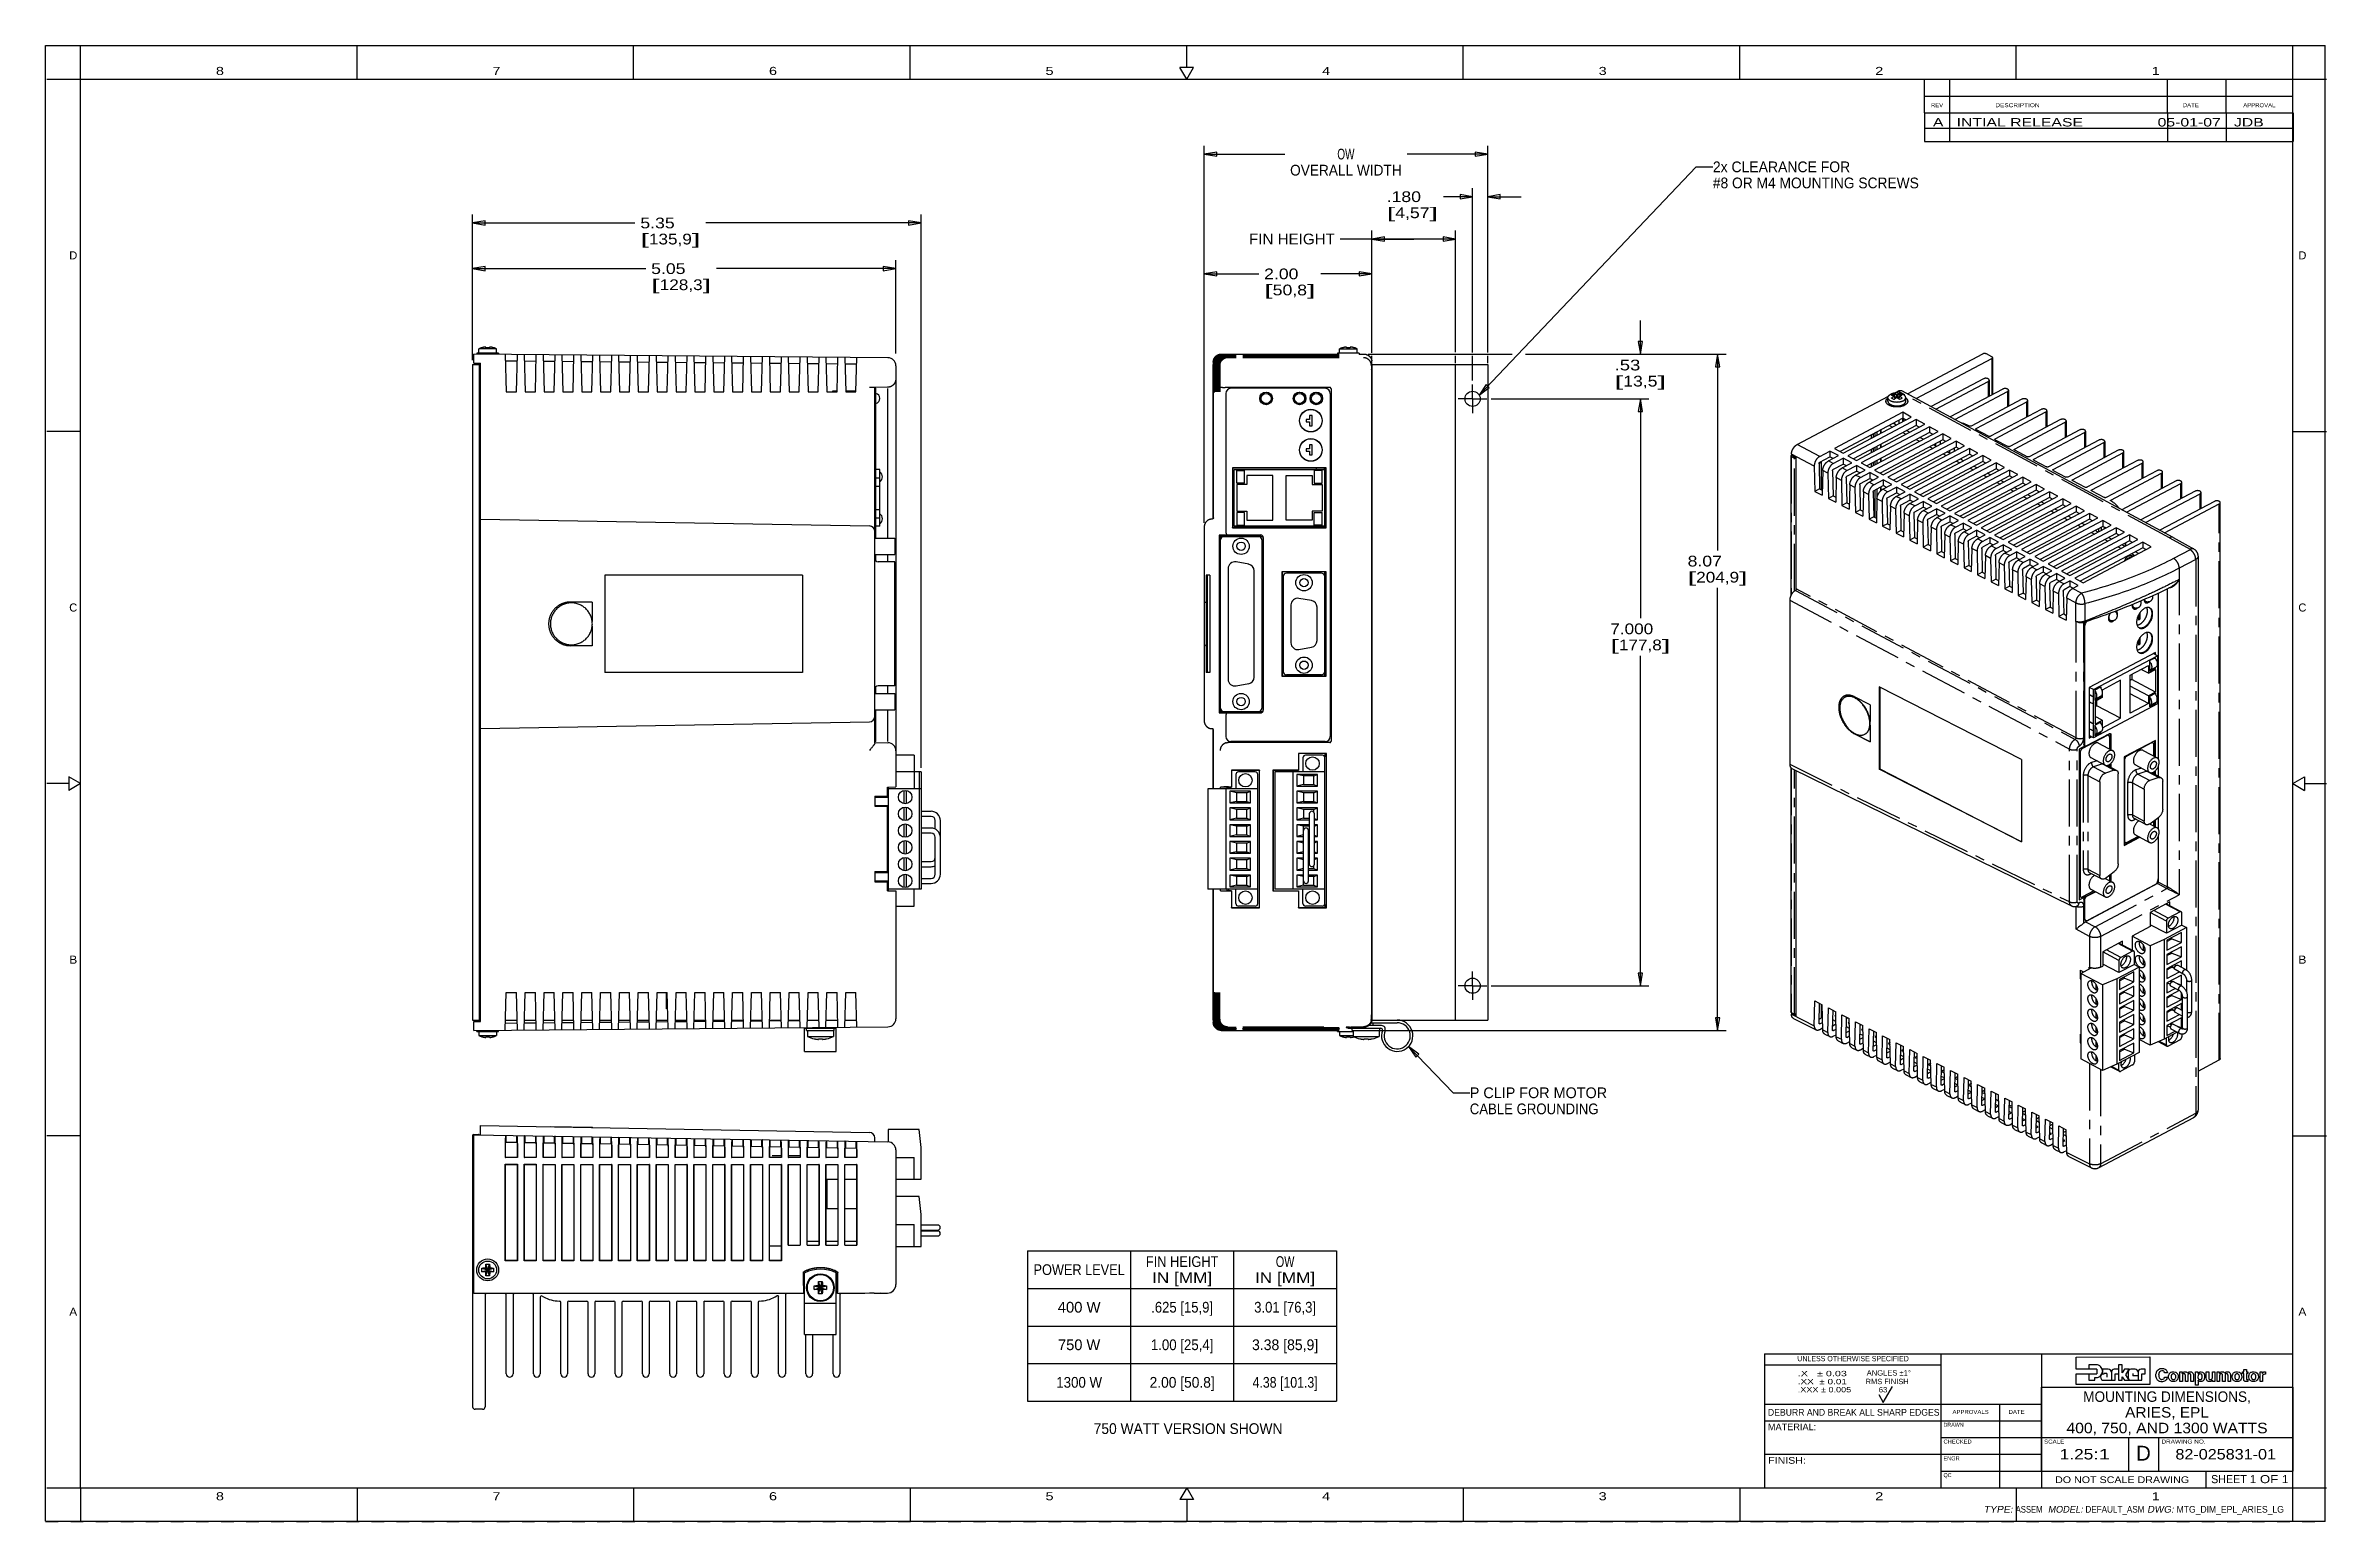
# Model space of a CAD drawing. Extents: x 0 to 34, y -0.3 to 21.7.
import ezdxf
from ezdxf.enums import TextEntityAlignment as Align

# ---------------------------------------------------------------- set-up
doc = ezdxf.new("R2010")
doc.units = 0
doc.header["$LTSCALE"] = 1.87
doc.linetypes.add('CENTER', pattern=[0.6, 0.375, -0.075, 0.075, -0.075])
doc.linetypes.add('DOT', pattern=[0.2, 0.1, -0.1])
doc.layers.get('0').update_dxf_attribs({"linetype": 'CONTINUOUS'})
doc.layers.add('DEFAULT_1', color=7, linetype='CENTER')
doc.dimstyles.get("Standard").update_dxf_attribs({"dimtxt": 2.5, "dimasz": 2.5, "dimexe": 1.25, "dimexo": 0.625, "dimtad": 1, "dimcen": 2.5, "dimazin": 3, "dimtfac": 1, "dimtmove": 0, "dimatfit": 3})

msp = doc.modelspace()

# ---------------------------------------------------------------- texts
at = {"color": 2, "linetype": 'CONTINUOUS'}
for s, height, p, p2 in [('8', 0.12, (2.54, 21.303), (2.66, 21.303)), ('7', 0.12, (6.665, 21.303), (6.785, 21.303)), ('6', 0.12, (10.79, 21.303), (10.91, 21.303)), ('5', 0.12, (14.915, 21.303), (15.035, 21.303)), ('4', 0.12, (19.04, 21.303), (19.16, 21.303)), ('3', 0.12, (23.165, 21.303), (23.285, 21.303)), ('2', 0.12, (27.29, 21.303), (27.41, 21.303)), ('1', 0.12, (31.415, 21.303), (31.535, 21.303)), ('REV', 0.06, (28.123, 20.822), (28.303, 20.822)), ('DESCRIPTION', 0.06, (29.082, 20.822), (29.742, 20.822)), ('DATE', 0.06, (31.877, 20.822), (32.117, 20.822)), ('APPROVAL', 0.06, (32.78, 20.822), (33.26, 20.822)), (' A   INTIAL RELEASE                 05-01-07   JDB', 0.125, (28.086, 20.535), (33.086, 20.535)), ('#8 OR M4 MOUNTING SCREWS', 0.16, (24.869, 19.613), (27.941, 19.613)), ('2x CLEARANCE FOR', 0.16, (24.869, 19.853), (26.917, 19.853)), ('D', 0.12, (0.352, 18.553), (0.472, 18.553)), ('D', 0.12, (33.602, 18.553), (33.722, 18.553)), ('C', 0.12, (0.352, 13.303), (0.472, 13.303)), ('C', 0.12, (33.602, 13.303), (33.722, 13.303)), ('B', 0.12, (0.352, 8.053), (0.472, 8.053)), ('B', 0.12, (33.602, 8.053), (33.722, 8.053)), ('P CLIP FOR MOTOR', 0.16, (21.243, 6.048), (23.291, 6.048)), ('CABLE GROUNDING', 0.16, (21.243, 5.808), (23.163, 5.808)), ('POWER LEVEL', 0.16, (14.736, 3.411), (16.096, 3.411)), ('FIN HEIGHT', 0.16, (16.411, 3.531), (17.494, 3.531)), ('IN [MM]', 0.16, (16.504, 3.291), (17.4, 3.291)), ('IN [MM]', 0.16, (18.04, 3.291), (18.936, 3.291)), ('OW', 0.16, (18.35, 3.531), (18.627, 3.531)), ('A', 0.12, (0.352, 2.803), (0.472, 2.803)), ('400 W', 0.16, (15.096, 2.851), (15.736, 2.851)), ('.625 [15,9]', 0.16, (16.491, 2.851), (17.414, 2.851)), ('3.01 [76,3]', 0.16, (18.027, 2.851), (18.95, 2.851)), ('A', 0.12, (33.602, 2.803), (33.722, 2.803)), ('750 W', 0.16, (15.102, 2.291), (15.731, 2.291)), ('1.00 [25,4]', 0.16, (16.486, 2.291), (17.419, 2.291)), ('3.38 [85,9]', 0.16, (17.995, 2.291), (18.982, 2.291)), ('UNLESS OTHERWISE SPECIFIED', 0.08, (26.128, 2.125), (27.792, 2.125)), ('1300 W', 0.16, (15.075, 1.731), (15.758, 1.731)), ('2.00 [50.8]', 0.16, (16.467, 1.731), (17.438, 1.731)), ('4.38 [101.3]', 0.16, (18.003, 1.731), (18.974, 1.731)), ('.XXX %%p 0.005', 0.08, (26.135, 1.662), (26.932, 1.662)), ('.XX  %%p 0.01', 0.08, (26.135, 1.782), (26.868, 1.782)), ('.X   %%p 0.03', 0.08, (26.135, 1.902), (26.868, 1.902)), ('RMS FINISH', 0.08, (27.148, 1.784), (27.788, 1.784)), ('ANGLES %%p1%%d', 0.08, (27.163, 1.912), (27.822, 1.912)), ('DEBURR AND BREAK ALL SHARP EDGES', 0.1, (25.69, 1.314), (28.25, 1.314)), ('APPROVALS', 0.06, (28.443, 1.34), (28.983, 1.34)), ('DATE', 0.06, (29.279, 1.34), (29.519, 1.34)), ('MOUNTING DIMENSIONS,', 0.15625, (30.393, 1.52), (32.893, 1.52)), ('ARIES, EPL', 0.1562, (31.018, 1.286), (32.268, 1.286)), ('750 WATT VERSION SHOWN', 0.16, (15.633, 1.041), (18.449, 1.041)), ('MATERIAL:', 0.1, (25.69, 1.097), (26.41, 1.097)), ('DRAWN', 0.06, (28.309, 1.148), (28.609, 1.148)), ('400, 750, AND 1300 WATTS', 0.15625, (30.143, 1.052), (33.143, 1.052)), ('FINISH:', 0.1, (25.695, 0.597), (26.255, 0.597)), ('CHECKED', 0.06, (28.309, 0.898), (28.729, 0.898)), ('ENGR', 0.06, (28.309, 0.648), (28.549, 0.648)), ('SCALE', 0.06, (29.809, 0.898), (30.109, 0.898)), ('1.25', 0.1562, (30.043, 0.661), (30.543, 0.661)), (':1', 0.1562, (30.543, 0.661), (30.793, 0.661)), ('D', 0.22, (31.181, 0.645), (31.401, 0.645)), ('DRAWING NO.', 0.06, (31.559, 0.898), (32.219, 0.898)), ('82-025831-01', 0.15625, (31.768, 0.661), (33.268, 0.661)), ('QC', 0.06, (28.309, 0.398), (28.429, 0.398)), ('DO NOT SCALE DRAWING', 0.1, (29.973, 0.309), (31.973, 0.309)), ('SHEET ', 0.12, (32.301, 0.308), (32.877, 0.308)), ('1', 0.12, (32.877, 0.308), (32.973, 0.308)), (' OF ', 0.12, (32.973, 0.308), (33.357, 0.308)), ('1', 0.12, (33.357, 0.308), (33.453, 0.308)), ('8', 0.12, (2.54, 0.053), (2.66, 0.053)), ('7', 0.12, (6.665, 0.053), (6.785, 0.053)), ('6', 0.12, (10.79, 0.053), (10.91, 0.053)), ('5', 0.12, (14.915, 0.053), (15.035, 0.053)), ('4', 0.12, (19.04, 0.053), (19.16, 0.053)), ('3', 0.12, (23.165, 0.053), (23.285, 0.053)), ('2', 0.12, (27.29, 0.053), (27.41, 0.053)), ('1', 0.12, (31.415, 0.053), (31.535, 0.053)), ('ASSEM', 0.1, (29.386, -0.132), (29.786, -0.132)), ('DEFAULT_ASM', 0.1, (30.426, -0.132), (31.306, -0.132)), ('MTG_DIM_EPL_ARIES_LG', 0.1, (31.786, -0.132), (33.386, -0.132))]:
    msp.add_text(s, height=height, dxfattribs=at).set_placement(p, p2, align=Align.FIT)
at = {"color": 2, "linetype": 'CONTINUOUS', "oblique": 10}
for s, p, p2 in [('TYPE: ', (28.906, -0.132), (29.386, -0.132)), ('MODEL: ', (29.866, -0.132), (30.426, -0.132)), (' DWG: ', (31.306, -0.132), (31.786, -0.132))]:
    msp.add_text(s, height=0.1, dxfattribs=at).set_placement(p, p2, align=Align.FIT)

# ---------------------------------------------------------------- blocks, each defined once
blk = doc.blocks.new('STANDARD_BL0')
at = {"color": 2, "linetype": 'CONTINUOUS'}
for p, q in [((27.48, 1.631), (27.549, 1.751)), ((27.342, 1.631), (27.411, 1.511)), ((27.411, 1.511), (27.48, 1.631))]:
    blk.add_line(p, q, dxfattribs=at)
blk.add_text('63', height=0.08, dxfattribs=at).set_placement((27.343, 1.661), (27.471, 1.661), align=Align.FIT)
blk = doc.blocks.new('*D0')
at = {"color": 2, "linetype": 'CONTINUOUS'}
for p, q in [((21.285, 19.488), (20.851, 19.488)), ((21.285, 17.165), (21.285, 19.613)), ((21.51, 17.165), (21.51, 19.613)), ((21.51, 19.488), (22.01, 19.488)), ((21.285, 16.749), (21.285, 17.114)), ((21.51, 17.007), (21.51, 17.114))]:
    blk.add_line(p, q, dxfattribs=at)
for points in [[(21.097, 19.457), (21.285, 19.488), (21.097, 19.519), (21.097, 19.457)], [(21.697, 19.519), (21.51, 19.488), (21.697, 19.457), (21.697, 19.519)]]:
    blk.add_lwpolyline(points, dxfattribs=at)
for s, p, p2 in [('.180', (20.003, 19.408), (20.515, 19.408)), ('[', (20.003, 19.168), (20.131, 19.168)), ('4,57', (20.131, 19.168), (20.643, 19.168)), (']', (20.643, 19.168), (20.771, 19.168))]:
    blk.add_text(s, height=0.16, dxfattribs=at).set_placement(p, p2, align=Align.FIT)
blk = doc.blocks.new('*D1')
at = {"color": 2, "linetype": 'CONTINUOUS'}
for p, q in [((21.56, 16.474), (23.912, 16.474)), ((23.787, 16.474), (23.787, 13.205)), ((23.787, 7.724), (23.787, 12.645)), ((21.56, 7.724), (23.912, 7.724))]:
    blk.add_line(p, q, dxfattribs=at)
for points in [[(23.818, 16.287), (23.787, 16.474), (23.756, 16.287), (23.818, 16.287)], [(23.756, 7.912), (23.787, 7.724), (23.818, 7.912), (23.756, 7.912)]]:
    blk.add_lwpolyline(points, dxfattribs=at)
for s, p, p2 in [('7.000', (23.339, 12.965), (23.979, 12.965)), ('[', (23.339, 12.725), (23.467, 12.725)), ('177,8', (23.467, 12.725), (24.107, 12.725)), (']', (24.107, 12.725), (24.235, 12.725))]:
    blk.add_text(s, height=0.16, dxfattribs=at).set_placement(p, p2, align=Align.FIT)
blk = doc.blocks.new('*D2')
at = {"color": 2, "linetype": 'CONTINUOUS'}
for p, q in [((6.369, 17.222), (6.369, 19.221)), ((6.369, 19.096), (8.791, 19.096)), ((13.058, 19.096), (9.847, 19.096)), ((13.058, 10.974), (13.058, 19.221))]:
    blk.add_line(p, q, dxfattribs=at)
for points in [[(6.557, 19.127), (6.369, 19.096), (6.557, 19.064), (6.557, 19.127)], [(12.871, 19.064), (13.058, 19.096), (12.871, 19.127), (12.871, 19.064)]]:
    blk.add_lwpolyline(points, dxfattribs=at)
for s, p, p2 in [('5.35', (8.871, 19.016), (9.383, 19.016)), ('[', (8.871, 18.776), (8.999, 18.776)), ('135,9', (8.999, 18.776), (9.639, 18.776)), (']', (9.639, 18.776), (9.767, 18.776))]:
    blk.add_text(s, height=0.16, dxfattribs=at).set_placement(p, p2, align=Align.FIT)
blk = doc.blocks.new('*D3')
at = {"color": 2, "linetype": 'CONTINUOUS'}
for p, q in [((6.369, 17.049), (6.369, 18.54)), ((6.369, 18.415), (8.952, 18.415)), ((12.682, 18.415), (10.008, 18.415)), ((12.682, 17.149), (12.682, 18.54))]:
    blk.add_line(p, q, dxfattribs=at)
for points in [[(6.557, 18.446), (6.369, 18.415), (6.557, 18.384), (6.557, 18.446)], [(12.494, 18.384), (12.682, 18.415), (12.494, 18.446), (12.494, 18.384)]]:
    blk.add_lwpolyline(points, dxfattribs=at)
for s, p, p2 in [('5.05', (9.032, 18.335), (9.544, 18.335)), ('[', (9.032, 18.095), (9.16, 18.095)), ('128,3', (9.16, 18.095), (9.8, 18.095)), (']', (9.8, 18.095), (9.928, 18.095))]:
    blk.add_text(s, height=0.16, dxfattribs=at).set_placement(p, p2, align=Align.FIT)
blk = doc.blocks.new('*D4')
at = {"color": 2, "linetype": 'CONTINUOUS'}
for p, q in [((20.407, 18.857), (19.31, 18.857)), ((19.782, 17.162), (19.782, 18.982)), ((19.782, 18.857), (20.407, 18.857)), ((21.032, 18.857), (20.407, 18.857)), ((21.032, 17.172), (21.032, 18.982)), ((19.782, 17.057), (19.782, 17.114)), ((21.032, 17.004), (21.032, 17.116))]:
    blk.add_line(p, q, dxfattribs=at)
for points in [[(19.97, 18.888), (19.782, 18.857), (19.97, 18.825), (19.97, 18.888)], [(20.845, 18.825), (21.032, 18.857), (20.845, 18.888), (20.845, 18.825)]]:
    blk.add_lwpolyline(points, dxfattribs=at)
blk.add_text('FIN HEIGHT', height=0.16, dxfattribs=at).set_placement((17.95, 18.777), (19.23, 18.777), align=Align.FIT)
blk = doc.blocks.new('*D5')
at = {"color": 2, "linetype": 'CONTINUOUS'}
for p, q in [((19.728, 17.141), (21.666, 17.141)), ((21.813, 17.141), (21.873, 17.141)), ((22.11, 17.141), (25.065, 17.141)), ((24.94, 17.141), (24.94, 14.215)), ((24.94, 7.058), (24.94, 13.655)), ((19.727, 7.058), (25.065, 7.058))]:
    blk.add_line(p, q, dxfattribs=at)
for points in [[(24.971, 16.953), (24.94, 17.141), (24.909, 16.953), (24.971, 16.953)], [(24.909, 7.246), (24.94, 7.058), (24.971, 7.246), (24.909, 7.246)]]:
    blk.add_lwpolyline(points, dxfattribs=at)
for s, p, p2 in [('8.07', (24.492, 13.975), (25.004, 13.975)), ('[', (24.492, 13.735), (24.62, 13.735)), ('204,9', (24.62, 13.735), (25.26, 13.735)), (']', (25.26, 13.735), (25.388, 13.735))]:
    blk.add_text(s, height=0.16, dxfattribs=at).set_placement(p, p2, align=Align.FIT)
blk = doc.blocks.new('*D6')
at = {"color": 2, "linetype": 'CONTINUOUS'}
for p, q in [((23.787, 17.141), (23.787, 17.641)), ((19.728, 17.141), (21.85, 17.141)), ((22.074, 17.141), (23.912, 17.141)), ((21.56, 16.474), (23.912, 16.474)), ((23.787, 16.474), (23.787, 15.974))]:
    blk.add_line(p, q, dxfattribs=at)
for points in [[(23.756, 17.328), (23.787, 17.141), (23.818, 17.328), (23.756, 17.328)], [(23.818, 16.287), (23.787, 16.474), (23.756, 16.287), (23.818, 16.287)]]:
    blk.add_lwpolyline(points, dxfattribs=at)
for s, p, p2 in [('.53', (23.403, 16.898), (23.787, 16.898)), ('[', (23.403, 16.658), (23.531, 16.658)), ('13,5', (23.531, 16.658), (24.043, 16.658)), (']', (24.043, 16.658), (24.171, 16.658))]:
    blk.add_text(s, height=0.16, dxfattribs=at).set_placement(p, p2, align=Align.FIT)
blk = doc.blocks.new('*D7')
at = {"color": 2, "linetype": 'CONTINUOUS'}
for p, q in [((17.281, 14.625), (17.281, 20.248)), ((17.281, 20.123), (18.483, 20.123)), ((21.51, 20.123), (20.307, 20.123)), ((21.51, 17.206), (21.51, 20.248))]:
    blk.add_line(p, q, dxfattribs=at)
for points in [[(17.468, 20.154), (17.281, 20.123), (17.468, 20.092), (17.468, 20.154)], [(21.322, 20.092), (21.51, 20.123), (21.322, 20.154), (21.322, 20.092)]]:
    blk.add_lwpolyline(points, dxfattribs=at)
for s, p, p2 in [('OW', (19.267, 20.043), (19.523, 20.043)), ('OVERALL WIDTH', (18.563, 19.803), (20.227, 19.803))]:
    blk.add_text(s, height=0.16, dxfattribs=at).set_placement(p, p2, align=Align.FIT)
blk = doc.blocks.new('*D8')
at = {"color": 2, "linetype": 'CONTINUOUS'}
for p, q in [((17.281, 14.625), (17.281, 18.462)), ((19.782, 17.238), (19.782, 18.462)), ((17.281, 18.337), (18.095, 18.337)), ((19.782, 18.337), (19.023, 18.337))]:
    blk.add_line(p, q, dxfattribs=at)
for points in [[(17.468, 18.368), (17.281, 18.337), (17.468, 18.306), (17.468, 18.368)], [(19.595, 18.306), (19.782, 18.337), (19.595, 18.368), (19.595, 18.306)]]:
    blk.add_lwpolyline(points, dxfattribs=at)
for s, p, p2 in [('2.00', (18.175, 18.257), (18.687, 18.257)), ('[', (18.175, 18.017), (18.303, 18.017)), ('50,8', (18.303, 18.017), (18.815, 18.017)), (']', (18.815, 18.017), (18.943, 18.017))]:
    blk.add_text(s, height=0.16, dxfattribs=at).set_placement(p, p2, align=Align.FIT)

# ---------------------------------------------------------------- dimensions: what is measured, and where the dimension line sits
at = {"color": 2, "linetype": 'CONTINUOUS'}
for base, p1, p2, picture, middle in [((21.51, 20.123), (17.281, 14.625), (21.51, 17.206), '*D7', (19.395, 20.003)), ((13.058, 19.096), (6.369, 17.222), (13.058, 10.974), '*D2', (9.319, 18.976)), ((21.032, 18.857), (19.782, 17.057), (21.032, 17.004), '*D4', (18.59, 18.857)), ((12.682, 18.415), (6.369, 17.049), (12.682, 17.149), '*D3', (9.48, 18.295)), ((19.782, 18.337), (17.281, 14.625), (19.782, 17.238), '*D8', (18.559, 18.217))]:
    dim = msp.add_linear_dim(base=base, p1=p1, p2=p2, dimstyle='Standard', dxfattribs=at)
    dim.commit()
    dim.dimension.update_dxf_attribs({"geometry": picture, "text_midpoint": middle, "dimtype": 128})
for base, p1, p2, angle, picture, middle in [((21.28474181, 19.487956951), (21.50974181, 17.006743232), (21.28474181, 16.749459833), 180, '*D0', (20.386902549, 19.367956951)), ((23.787, 16.474), (19.728, 17.141), (21.56, 16.474), 270, '*D6', (23.787, 16.858)), ((24.94, 7.058), (19.728, 17.141), (19.727, 7.058), 270, '*D5', (24.94, 13.935)), ((23.787, 7.724), (21.56, 16.474), (21.56, 7.724), 270, '*D1', (23.787, 12.925))]:
    dim = msp.add_linear_dim(base=base, p1=p1, p2=p2, angle=angle, dimstyle='Standard', dxfattribs=at)
    dim.commit()
    dim.dimension.update_dxf_attribs({"geometry": picture, "text_midpoint": middle, "dimtype": 128})

# ---------------------------------------------------------------- linework, layer by layer
at = {"color": 7, "linetype": 'CONTINUOUS'}
for p, q in [((0, -0.26), (0, 21.74)), ((0, 21.74), (34, 21.74)), ((34, -0.26), (34, 21.74)), ((6.388, 17.006), (6.388, 17.141)), ((12.564, 17.087), (6.388, 17.141)), ((6.432, 17.156), (6.432, 17.14)), ((6.757, 17.156), (6.432, 17.156)), ((6.462, 17.156), (6.462, 17.218)), ((6.727, 17.218), (6.462, 17.218)), ((6.506, 17.236), (6.506, 17.236)), ((6.507, 17.235), (6.506, 17.236)), ((6.511, 17.236), (6.507, 17.235)), ((6.559, 17.246), (6.558, 17.246)), ((6.561, 17.246), (6.559, 17.246)), ((6.562, 17.246), (6.561, 17.246)), ((6.566, 17.239), (6.566, 17.24)), ((6.566, 17.237), (6.566, 17.239)), ((6.567, 17.235), (6.566, 17.237)), ((6.623, 17.239), (6.622, 17.235)), ((6.623, 17.242), (6.623, 17.239)), ((6.624, 17.244), (6.624, 17.244)), ((6.628, 17.246), (6.627, 17.246)), ((6.629, 17.246), (6.628, 17.246)), ((6.631, 17.246), (6.629, 17.246)), ((6.682, 17.235), (6.678, 17.236)), ((6.682, 17.236), (6.682, 17.235)), ((6.727, 17.156), (6.727, 17.218)), ((6.757, 17.156), (6.757, 17.137)), ((6.857, 17.137), (6.872, 16.578)), ((7.035, 17.035), (6.86, 17.036)), ((7.023, 16.578), (7.038, 17.135)), ((7.138, 17.134), (7.153, 16.578)), ((7.316, 17.032), (7.141, 17.034)), ((7.305, 16.578), (7.319, 17.133)), ((7.42, 17.132), (7.434, 16.578)), ((7.598, 17.03), (7.422, 17.031)), ((7.586, 16.578), (7.6, 17.13)), ((7.701, 17.129), (7.715, 16.578)), ((7.879, 17.027), (7.703, 17.029)), ((7.867, 16.578), (7.881, 17.128)), ((7.982, 17.127), (7.997, 16.578)), ((8.16, 17.025), (7.985, 17.026)), ((8.148, 16.578), (8.163, 17.125)), ((8.263, 17.124), (8.278, 16.578)), ((8.441, 17.022), (8.266, 17.024)), ((8.43, 16.578), (8.444, 17.123)), ((8.545, 17.122), (8.559, 16.578)), ((8.722, 17.02), (8.547, 17.021)), ((8.711, 16.578), (8.725, 17.12)), ((8.826, 17.119), (8.84, 16.578)), ((9.004, 17.017), (8.829, 17.019)), ((8.992, 16.578), (9.006, 17.118)), ((9.107, 17.117), (9.122, 16.578)), ((9.285, 17.015), (9.11, 17.017)), ((9.273, 16.578), (9.287, 17.115)), ((9.389, 17.114), (9.403, 16.578)), ((9.566, 17.013), (9.391, 17.014)), ((9.555, 16.578), (9.569, 17.113)), ((9.67, 17.112), (9.684, 16.578)), ((9.847, 17.01), (9.673, 17.012)), ((9.836, 16.578), (9.85, 17.11)), ((9.951, 17.11), (9.965, 16.578)), ((10.117, 16.578), (10.131, 17.108)), ((10.233, 17.107), (10.247, 16.578)), ((10.398, 16.578), (10.412, 17.106)), ((10.514, 17.105), (10.528, 16.578)), ((10.68, 16.578), (10.693, 17.103)), ((10.795, 17.102), (10.809, 16.578)), ((10.961, 16.578), (10.975, 17.101)), ((11.077, 17.1), (11.09, 16.578)), ((11.242, 16.578), (11.256, 17.098)), ((11.358, 17.097), (11.372, 16.578)), ((11.523, 16.578), (11.537, 17.096)), ((11.639, 17.095), (11.653, 16.578)), ((11.805, 16.578), (11.818, 17.093)), ((11.921, 17.092), (11.934, 16.578)), ((12.086, 16.578), (12.099, 17.091)), ((17.417, 17.022), (17.417, 17.006)), ((17.425, 17.018), (17.425, 16.578)), ((17.428, 17.016), (17.428, 16.578)), ((17.43, 17.015), (17.43, 16.578)), ((17.433, 17.014), (17.433, 16.578)), ((17.435, 17.013), (17.435, 16.578)), ((17.438, 17.011), (17.438, 16.578)), ((17.44, 17.01), (17.44, 16.578)), ((17.535, 17.141), (19.27, 17.141)), ((17.544, 17.137), (17.757, 17.137)), ((17.547, 17.135), (17.757, 17.135)), ((17.548, 17.134), (17.757, 17.134)), ((17.552, 17.133), (17.757, 17.133)), ((17.553, 17.132), (17.757, 17.132)), ((17.557, 17.13), (17.757, 17.13)), ((17.558, 17.129), (17.757, 17.129)), ((17.561, 17.128), (17.757, 17.128)), ((17.563, 17.127), (17.757, 17.127)), ((17.566, 17.125), (17.757, 17.125)), ((17.568, 17.124), (17.757, 17.124)), ((17.571, 17.123), (17.757, 17.123)), ((17.573, 17.122), (17.757, 17.122)), ((17.576, 17.12), (17.757, 17.12)), ((17.578, 17.119), (17.757, 17.119)), ((17.581, 17.118), (17.757, 17.118)), ((17.583, 17.117), (17.757, 17.117)), ((17.586, 17.115), (17.757, 17.115)), ((17.588, 17.114), (17.757, 17.114)), ((17.591, 17.113), (17.757, 17.113)), ((17.593, 17.112), (17.757, 17.112)), ((17.596, 17.11), (17.757, 17.11)), ((17.598, 17.11), (17.757, 17.11)), ((17.601, 17.108), (17.757, 17.108)), ((17.602, 17.107), (17.757, 17.107)), ((17.606, 17.106), (17.757, 17.106)), ((17.607, 17.105), (17.757, 17.105)), ((17.611, 17.103), (17.757, 17.103)), ((17.612, 17.102), (17.757, 17.102)), ((17.615, 17.101), (17.757, 17.101)), ((17.617, 17.1), (17.757, 17.1)), ((17.62, 17.098), (17.757, 17.098)), ((17.622, 17.097), (17.757, 17.097)), ((17.625, 17.096), (17.756, 17.096)), ((17.627, 17.095), (17.756, 17.095)), ((17.63, 17.093), (17.756, 17.093)), ((17.632, 17.092), (17.756, 17.092)), ((17.635, 17.091), (17.756, 17.091)), ((17.756, 17.096), (17.757, 17.097)), ((17.756, 17.093), (17.756, 17.095)), ((17.756, 17.091), (17.756, 17.092)), ((17.757, 17.135), (17.757, 17.137)), ((17.757, 17.133), (17.757, 17.134)), ((17.757, 17.13), (17.757, 17.132)), ((17.757, 17.128), (17.757, 17.129)), ((17.757, 17.125), (17.757, 17.127)), ((17.757, 17.123), (17.757, 17.124)), ((17.757, 17.12), (17.757, 17.122)), ((17.757, 17.118), (17.757, 17.119)), ((17.757, 17.115), (17.757, 17.117)), ((17.757, 17.113), (17.757, 17.114)), ((17.757, 17.11), (17.757, 17.112)), ((17.757, 17.108), (17.757, 17.11)), ((17.757, 17.106), (17.757, 17.107)), ((17.757, 17.103), (17.757, 17.105)), ((17.757, 17.101), (17.757, 17.102)), ((17.757, 17.098), (17.757, 17.1)), ((17.857, 17.137), (17.857, 17.135)), ((19.295, 17.137), (17.857, 17.137)), ((17.857, 17.135), (19.295, 17.135)), ((17.857, 17.134), (17.857, 17.133)), ((19.295, 17.134), (17.857, 17.134)), ((17.857, 17.133), (19.295, 17.133)), ((17.857, 17.132), (17.857, 17.13)), ((19.295, 17.132), (17.857, 17.132)), ((17.857, 17.13), (19.295, 17.13)), ((17.857, 17.129), (17.858, 17.128)), ((19.295, 17.129), (17.857, 17.129)), ((17.858, 17.128), (19.295, 17.128)), ((17.858, 17.127), (17.858, 17.125)), ((19.295, 17.127), (17.858, 17.127)), ((17.858, 17.125), (19.295, 17.125)), ((17.858, 17.124), (17.858, 17.123)), ((19.294, 17.124), (17.858, 17.124)), ((17.858, 17.123), (19.294, 17.123)), ((17.858, 17.122), (17.858, 17.12)), ((19.294, 17.122), (17.858, 17.122)), ((17.858, 17.12), (19.294, 17.12)), ((17.858, 17.119), (17.858, 17.118)), ((19.294, 17.119), (17.858, 17.119)), ((17.858, 17.118), (19.294, 17.118)), ((17.858, 17.117), (17.858, 17.115)), ((19.294, 17.117), (17.858, 17.117)), ((17.858, 17.115), (19.294, 17.115)), ((17.858, 17.114), (17.858, 17.113)), ((19.294, 17.114), (17.858, 17.114)), ((17.858, 17.113), (19.294, 17.113)), ((17.858, 17.112), (17.858, 17.11)), ((19.294, 17.112), (17.858, 17.112)), ((17.858, 17.11), (17.858, 17.108)), ((19.294, 17.11), (17.858, 17.11)), ((17.858, 17.11), (19.294, 17.11)), ((17.858, 17.108), (19.294, 17.108)), ((17.858, 17.107), (17.858, 17.106)), ((19.294, 17.107), (17.858, 17.107)), ((17.858, 17.106), (19.294, 17.106)), ((17.858, 17.105), (17.858, 17.103)), ((19.294, 17.105), (17.858, 17.105)), ((17.858, 17.103), (19.294, 17.103)), ((17.858, 17.102), (17.858, 17.101)), ((19.294, 17.102), (17.858, 17.102)), ((17.858, 17.101), (19.294, 17.101)), ((17.858, 17.1), (17.858, 17.098)), ((19.294, 17.1), (17.858, 17.1)), ((17.858, 17.098), (19.294, 17.098)), ((17.858, 17.097), (17.858, 17.096)), ((19.294, 17.097), (17.858, 17.097)), ((17.858, 17.096), (19.294, 17.096)), ((17.858, 17.095), (17.858, 17.093)), ((19.294, 17.095), (17.858, 17.095)), ((17.858, 17.093), (19.294, 17.093)), ((17.858, 17.092), (17.858, 17.091)), ((19.294, 17.092), (17.858, 17.092)), ((17.858, 17.091), (19.294, 17.091)), ((19.27, 17.156), (19.27, 17.137)), ((19.595, 17.156), (19.27, 17.156)), ((19.294, 17.123), (19.294, 17.124)), ((19.294, 17.12), (19.294, 17.122)), ((19.294, 17.118), (19.294, 17.119)), ((19.294, 17.115), (19.294, 17.117)), ((19.294, 17.113), (19.294, 17.114)), ((19.294, 17.11), (19.294, 17.112)), ((19.294, 17.108), (19.294, 17.11)), ((19.294, 17.106), (19.294, 17.107)), ((19.294, 17.103), (19.294, 17.105)), ((19.294, 17.101), (19.294, 17.102)), ((19.294, 17.098), (19.294, 17.1)), ((19.294, 17.096), (19.294, 17.097)), ((19.294, 17.093), (19.294, 17.095)), ((19.294, 17.091), (19.294, 17.092)), ((19.295, 17.135), (19.295, 17.137)), ((19.295, 17.133), (19.295, 17.134)), ((19.295, 17.13), (19.295, 17.132)), ((19.295, 17.128), (19.295, 17.129)), ((19.295, 17.125), (19.295, 17.127)), ((19.3, 17.156), (19.3, 17.218)), ((19.3, 17.218), (19.565, 17.218)), ((19.396, 17.246), (19.393, 17.245)), ((19.397, 17.246), (19.396, 17.246)), ((19.398, 17.246), (19.397, 17.246)), ((19.4, 17.246), (19.398, 17.246)), ((19.4, 17.246), (19.4, 17.246)), ((19.404, 17.237), (19.404, 17.238)), ((19.417, 17.236), (19.414, 17.236)), ((19.42, 17.236), (19.417, 17.236)), ((19.423, 17.236), (19.42, 17.236)), ((19.445, 17.236), (19.441, 17.236)), ((19.448, 17.236), (19.445, 17.236)), ((19.451, 17.236), (19.448, 17.236)), ((19.46, 17.236), (19.459, 17.235)), ((19.461, 17.24), (19.46, 17.238)), ((19.46, 17.238), (19.46, 17.236)), ((19.461, 17.242), (19.461, 17.24)), ((19.463, 17.246), (19.462, 17.246)), ((19.463, 17.246), (19.463, 17.246)), ((19.464, 17.246), (19.463, 17.246)), ((19.465, 17.246), (19.464, 17.246)), ((19.466, 17.246), (19.465, 17.246)), ((19.467, 17.246), (19.466, 17.246)), ((19.469, 17.246), (19.467, 17.246)), ((19.472, 17.245), (19.469, 17.246)), ((19.565, 17.156), (19.565, 17.218)), ((19.595, 17.156), (19.595, 17.137)), ((19.595, 17.141), (19.665, 17.141)), ((19.782, 16.991), (19.782, 17.041)), ((27.772, 16.549), (28.896, 17.144)), ((27.903, 16.478), (29.029, 17.074)), ((29.029, 17.102), (28.949, 17.144)), ((29.04, 17.088), (29.04, 16.539)), ((6.369, 16.987), (6.369, 7.212)), ((6.369, 16.987), (6.488, 16.987)), ((6.388, 17.006), (6.488, 17.006)), ((6.474, 7.212), (6.474, 16.987)), ((6.488, 7.193), (6.488, 17.006)), ((10.128, 17.008), (9.954, 17.009)), ((10.41, 17.005), (10.235, 17.007)), ((10.691, 17.003), (10.517, 17.004)), ((10.972, 17), (10.798, 17.002)), ((11.253, 16.998), (11.079, 16.999)), ((11.534, 16.995), (11.361, 16.997)), ((11.815, 16.993), (11.642, 16.994)), ((12.097, 16.991), (11.923, 16.992)), ((12.682, 16.968), (12.682, 10.687)), ((17.413, 14.687), (17.413, 16.987)), ((17.413, 16.987), (17.418, 16.987)), ((17.417, 17.006), (17.418, 17.006)), ((17.418, 14.7), (17.418, 17.006)), ((17.443, 17.009), (17.442, 16.578)), ((17.445, 17.008), (17.445, 16.578)), ((17.448, 17.006), (17.447, 16.578)), ((17.449, 17.006), (17.45, 16.578)), ((17.452, 17.004), (17.452, 16.578)), ((17.454, 17.003), (17.455, 16.578)), ((17.457, 17.002), (17.457, 16.578)), ((17.459, 17.001), (17.459, 16.578)), ((17.462, 16.999), (17.462, 16.578)), ((17.464, 16.998), (17.464, 16.578)), ((17.467, 16.997), (17.467, 16.578)), ((17.469, 16.996), (17.469, 16.578)), ((17.472, 16.994), (17.472, 16.578)), ((17.474, 16.993), (17.474, 16.578)), ((17.477, 16.992), (17.477, 16.578)), ((17.479, 16.991), (17.479, 16.578)), ((17.482, 16.989), (17.482, 16.578)), ((17.484, 16.988), (17.484, 16.578)), ((17.487, 16.987), (17.487, 16.578)), ((17.489, 16.986), (17.489, 16.578)), ((17.492, 16.984), (17.492, 16.578)), ((17.494, 16.983), (17.494, 16.578)), ((17.497, 16.982), (17.496, 16.578)), ((17.499, 16.981), (17.499, 16.578)), ((17.502, 16.979), (17.501, 16.578)), ((17.503, 16.978), (17.504, 16.578)), ((17.506, 16.977), (17.506, 16.578)), ((17.508, 16.976), (17.509, 16.578)), ((17.511, 16.975), (17.511, 16.578)), ((17.513, 16.974), (17.513, 16.578)), ((17.516, 16.972), (17.516, 16.578)), ((19.776, 16.968), (19.776, 7.231)), ((19.778, 16.971), (19.778, 16.973)), ((19.778, 16.97), (19.778, 16.971)), ((19.778, 16.97), (19.778, 16.965)), ((19.778, 16.965), (19.778, 16.959)), ((19.778, 16.959), (19.778, 16.951)), ((19.778, 16.951), (19.778, 16.943)), ((19.778, 16.943), (19.778, 16.935)), ((19.778, 16.935), (19.778, 16.929)), ((19.778, 16.929), (19.778, 16.925)), ((19.778, 16.925), (19.778, 16.922)), ((19.778, 16.922), (19.778, 16.919)), ((19.778, 16.919), (19.778, 16.918)), ((19.778, 16.918), (19.778, 16.917)), ((19.784, 16.901), (19.778, 16.915)), ((19.781, 16.987), (21.51, 16.987)), ((19.782, 16.987), (19.782, 16.905)), ((19.784, 16.901), (19.784, 7.298)), ((21.032, 7.212), (21.032, 16.987)), ((21.51, 16.987), (21.51, 7.212)), ((28.905, 16.772), (28.124, 16.359)), ((28.194, 16.321), (28.975, 16.735)), ((28.99, 16.754), (28.99, 16.513)), ((6.872, 16.578), (7.023, 16.578)), ((7.153, 16.578), (7.305, 16.578)), ((7.434, 16.578), (7.586, 16.578)), ((7.715, 16.578), (7.867, 16.578)), ((7.997, 16.578), (8.148, 16.578)), ((8.278, 16.578), (8.43, 16.578)), ((8.559, 16.578), (8.711, 16.578)), ((8.84, 16.578), (8.992, 16.578)), ((9.122, 16.578), (9.273, 16.578)), ((9.403, 16.578), (9.555, 16.578)), ((9.684, 16.578), (9.836, 16.578)), ((9.965, 16.578), (10.117, 16.578)), ((10.247, 16.578), (10.398, 16.578)), ((10.528, 16.578), (10.68, 16.578)), ((10.809, 16.578), (10.961, 16.578)), ((11.09, 16.578), (11.242, 16.578)), ((11.372, 16.578), (11.523, 16.578)), ((11.653, 16.578), (11.805, 16.578)), ((11.738, 16.587), (11.738, 16.578)), ((11.805, 16.587), (11.738, 16.587)), ((12.086, 16.587), (11.934, 16.587)), ((11.934, 16.578), (12.086, 16.578)), ((12.288, 16.641), (12.287, 16.641)), ((12.295, 16.641), (12.288, 16.641)), ((12.288, 16.641), (12.288, 16.641)), ((12.295, 16.641), (12.295, 16.642)), ((12.297, 16.642), (12.296, 16.642)), ((12.296, 16.642), (12.296, 16.642)), ((12.296, 16.642), (12.296, 16.642)), ((12.296, 16.642), (12.296, 16.642)), ((12.296, 16.642), (12.296, 16.642)), ((12.297, 16.642), (12.297, 16.642)), ((12.297, 16.642), (12.297, 16.642)), ((12.297, 16.642), (12.297, 16.642)), ((12.298, 16.642), (12.297, 16.642)), ((12.297, 16.642), (12.297, 16.642)), ((12.298, 16.642), (12.298, 16.642)), ((12.299, 16.642), (12.298, 16.642)), ((12.3, 16.642), (12.299, 16.642)), ((12.302, 16.642), (12.3, 16.642)), ((12.303, 16.642), (12.302, 16.642)), ((12.304, 16.643), (12.303, 16.642)), ((12.305, 16.643), (12.304, 16.643)), ((12.307, 16.643), (12.305, 16.643)), ((12.308, 16.643), (12.307, 16.643)), ((12.31, 16.643), (12.308, 16.643)), ((12.312, 16.643), (12.31, 16.643)), ((12.314, 16.643), (12.312, 16.643)), ((12.317, 16.643), (12.314, 16.643)), ((12.32, 16.643), (12.317, 16.643)), ((12.323, 16.643), (12.32, 16.643)), ((12.327, 16.643), (12.323, 16.643)), ((12.331, 16.643), (12.327, 16.643)), ((12.338, 16.643), (12.331, 16.643)), ((12.345, 16.643), (12.338, 16.643)), ((12.347, 16.643), (12.345, 16.643)), ((12.35, 16.642), (12.347, 16.643)), ((12.352, 16.642), (12.35, 16.642)), ((12.557, 16.646), (12.356, 16.643)), ((12.369, 11.344), (12.369, 16.643)), ((12.369, 16.631), (12.382, 16.631)), ((12.382, 14.398), (12.382, 16.631)), ((12.557, 16.627), (12.557, 14.398)), ((17.425, 16.578), (17.428, 16.578)), ((17.43, 16.578), (17.433, 16.578)), ((17.435, 16.578), (17.438, 16.578)), ((17.44, 16.578), (17.442, 16.578)), ((17.445, 16.578), (17.447, 16.578)), ((17.45, 16.578), (17.452, 16.578)), ((17.455, 16.578), (17.457, 16.578)), ((17.459, 16.578), (17.462, 16.578)), ((17.464, 16.578), (17.467, 16.578)), ((17.469, 16.578), (17.472, 16.578)), ((17.474, 16.578), (17.477, 16.578)), ((17.479, 16.578), (17.482, 16.578)), ((17.484, 16.578), (17.487, 16.578)), ((17.489, 16.578), (17.492, 16.578)), ((17.494, 16.578), (17.496, 16.578)), ((17.499, 16.578), (17.501, 16.578)), ((17.504, 16.578), (17.506, 16.578)), ((17.509, 16.578), (17.511, 16.578)), ((17.513, 16.578), (17.516, 16.578)), ((17.52, 16.642), (17.52, 16.642)), ((17.52, 16.642), (17.52, 16.642)), ((17.52, 16.642), (17.52, 16.642)), ((17.52, 16.642), (17.52, 16.642)), ((17.52, 16.642), (17.52, 16.642)), ((17.52, 16.642), (17.52, 16.642)), ((17.52, 16.642), (17.52, 16.642)), ((17.52, 16.642), (17.52, 16.642)), ((17.52, 16.642), (17.52, 16.642)), ((17.52, 16.642), (17.52, 16.642)), ((17.52, 16.642), (17.52, 16.642)), ((17.52, 16.642), (17.52, 16.642)), ((17.52, 16.641), (17.52, 16.641)), ((17.52, 16.641), (17.52, 16.641)), ((17.52, 16.641), (17.52, 16.641)), ((17.52, 16.641), (17.52, 16.641)), ((17.524, 16.643), (17.523, 16.643)), ((17.524, 16.643), (17.524, 16.643)), ((17.524, 16.643), (17.524, 16.643)), ((17.524, 16.643), (17.524, 16.643)), ((17.525, 16.643), (17.524, 16.643)), ((17.525, 16.643), (17.525, 16.643)), ((17.526, 16.643), (17.525, 16.643)), ((17.526, 16.643), (17.526, 16.643)), ((17.527, 16.643), (17.526, 16.643)), ((17.527, 16.643), (17.527, 16.643)), ((17.528, 16.643), (17.527, 16.643)), ((17.529, 16.643), (17.528, 16.643)), ((17.532, 16.643), (17.529, 16.643)), ((17.537, 16.643), (17.532, 16.643)), ((17.542, 16.643), (17.537, 16.643)), ((17.546, 16.643), (17.542, 16.643)), ((17.549, 16.642), (17.546, 16.643)), ((17.552, 16.642), (17.549, 16.642)), ((17.555, 16.642), (17.552, 16.642)), ((17.555, 16.642), (17.569, 16.643)), ((17.569, 16.643), (17.581, 16.643)), ((17.581, 16.643), (17.594, 16.643)), ((19.154, 16.643), (17.594, 16.643)), ((17.605, 16.556), (17.605, 14.482)), ((19.085, 16.631), (17.68, 16.631)), ((19.16, 16.556), (19.16, 11.438)), ((19.173, 16.624), (19.173, 11.369)), ((19.176, 16.627), (19.176, 11.365)), ((26.125, 15.792), (27.487, 16.514)), ((27.45, 16.439), (27.45, 16.423)), ((27.48, 16.439), (27.48, 16.489)), ((27.541, 16.479), (27.532, 16.484)), ((27.551, 16.473), (27.541, 16.479)), ((27.56, 16.468), (27.551, 16.473)), ((27.562, 16.519), (27.56, 16.52)), ((27.566, 16.517), (27.562, 16.519)), ((27.567, 16.515), (27.566, 16.517)), ((27.566, 16.513), (27.566, 16.514)), ((27.567, 16.515), (27.569, 16.51)), ((27.571, 16.558), (27.631, 16.59)), ((27.592, 16.479), (27.589, 16.477)), ((27.608, 16.54), (27.61, 16.54)), ((27.61, 16.49), (27.608, 16.49)), ((27.61, 16.54), (27.611, 16.54)), ((27.613, 16.491), (27.61, 16.49)), ((27.611, 16.54), (27.613, 16.54)), ((27.613, 16.54), (27.613, 16.491)), ((27.613, 16.54), (27.614, 16.54)), ((27.615, 16.49), (27.613, 16.491)), ((27.614, 16.54), (27.615, 16.54)), ((27.615, 16.54), (27.617, 16.54)), ((27.616, 16.507), (27.615, 16.49)), ((27.617, 16.49), (27.615, 16.49)), ((27.662, 16.467), (27.655, 16.463)), ((27.659, 16.515), (27.656, 16.51)), ((27.66, 16.517), (27.659, 16.515)), ((27.659, 16.515), (27.659, 16.514)), ((27.659, 16.514), (27.659, 16.514)), ((27.659, 16.514), (27.66, 16.513)), ((27.668, 16.47), (27.662, 16.467)), ((27.675, 16.474), (27.668, 16.47)), ((27.683, 16.478), (27.675, 16.474)), ((31.736, 14.407), (27.687, 16.594)), ((27.745, 16.439), (27.745, 16.489)), ((27.775, 16.439), (27.775, 16.423)), ((29.192, 16.62), (28.408, 16.205)), ((28.478, 16.167), (29.263, 16.583)), ((29.479, 16.468), (28.724, 16.068)), ((28.795, 16.03), (29.55, 16.43)), ((29.277, 16.601), (29.277, 16.361)), ((29.565, 16.209), (29.565, 16.449)), ((18.803, 16.168), (18.803, 16.13)), ((18.853, 16.168), (18.803, 16.168)), ((18.803, 16.13), (18.853, 16.13)), ((18.853, 16.224), (18.853, 16.168)), ((18.891, 16.224), (18.853, 16.224)), ((18.853, 16.13), (18.853, 16.074)), ((18.853, 16.074), (18.891, 16.074)), ((18.891, 16.074), (18.891, 16.224)), ((27.701, 16.273), (26.685, 15.734)), ((27.702, 16.186), (26.766, 15.69)), ((26.813, 15.665), (27.829, 16.203)), ((27.9, 16.165), (26.884, 15.626)), ((27.9, 16.078), (26.965, 15.582)), ((27.011, 15.557), (28.028, 16.096)), ((28.099, 16.057), (27.083, 15.519)), ((27.38, 15.965), (27.38, 16.015)), ((27.501, 16.079), (27.548, 16.054)), ((27.603, 16.084), (27.556, 16.109)), ((27.579, 16.121), (27.579, 16.097)), ((27.647, 16.107), (27.647, 16.157)), ((27.701, 16.273), (27.702, 16.186)), ((27.829, 16.203), (27.701, 16.273)), ((27.748, 16.161), (27.702, 16.186)), ((27.804, 15.977), (27.757, 16.002)), ((27.9, 16.165), (27.9, 16.078)), ((28.028, 16.096), (27.9, 16.165)), ((27.947, 16.053), (27.9, 16.078)), ((28.099, 16.057), (28.099, 15.971)), ((28.227, 15.988), (28.099, 16.057)), ((28.695, 16.069), (28.698, 16.068)), ((28.795, 16.016), (28.985, 15.916)), ((29.767, 16.316), (29.012, 15.916)), ((29.082, 15.878), (29.837, 16.278)), ((30.054, 16.164), (29.299, 15.763)), ((29.37, 15.726), (30.125, 16.126)), ((30.341, 16.011), (29.586, 15.611)), ((29.852, 16.297), (29.852, 16.057)), ((30.139, 16.145), (30.139, 15.904)), ((30.426, 15.993), (30.426, 15.752)), ((18.803, 15.73), (18.803, 15.693)), ((18.853, 15.73), (18.803, 15.73)), ((18.803, 15.693), (18.853, 15.693)), ((18.853, 15.787), (18.853, 15.73)), ((18.891, 15.787), (18.853, 15.787)), ((18.853, 15.693), (18.853, 15.637)), ((18.891, 15.637), (18.891, 15.787)), ((26.463, 15.616), (26.614, 15.696)), ((26.614, 15.696), (26.614, 15.61)), ((26.742, 15.627), (26.614, 15.696)), ((26.685, 15.734), (26.813, 15.665)), ((28.099, 15.971), (27.164, 15.475)), ((27.21, 15.45), (28.227, 15.988)), ((28.298, 15.95), (27.281, 15.411)), ((28.298, 15.863), (27.363, 15.368)), ((27.38, 15.753), (27.38, 15.802)), ((27.409, 15.342), (28.425, 15.881)), ((28.497, 15.842), (27.48, 15.304)), ((28.497, 15.756), (27.562, 15.26)), ((27.608, 15.235), (28.624, 15.773)), ((28.695, 15.735), (27.679, 15.197)), ((27.701, 15.973), (27.749, 15.948)), ((27.807, 15.128), (28.823, 15.666)), ((27.902, 15.866), (27.949, 15.842)), ((28.005, 15.871), (27.958, 15.896)), ((28.146, 15.946), (28.099, 15.971)), ((28.103, 15.76), (28.15, 15.735)), ((28.206, 15.765), (28.159, 15.79)), ((28.298, 15.95), (28.298, 15.863)), ((28.425, 15.881), (28.298, 15.95)), ((28.345, 15.838), (28.298, 15.863)), ((28.304, 15.654), (28.351, 15.629)), ((28.407, 15.658), (28.36, 15.683)), ((28.497, 15.842), (28.497, 15.756)), ((28.624, 15.773), (28.497, 15.842)), ((28.544, 15.731), (28.497, 15.756)), ((28.695, 15.735), (28.696, 15.648)), ((28.823, 15.666), (28.695, 15.735)), ((29.082, 15.864), (29.272, 15.763)), ((29.37, 15.712), (29.56, 15.611)), ((29.657, 15.574), (30.412, 15.974)), ((30.628, 15.859), (29.874, 15.459)), ((29.944, 15.422), (30.699, 15.822)), ((30.916, 15.707), (30.161, 15.307)), ((30.231, 15.269), (30.986, 15.669)), ((30.714, 15.84), (30.714, 15.6)), ((31.001, 15.448), (31.001, 15.688)), ((12.444, 15.423), (12.382, 15.423)), ((12.444, 14.575), (12.444, 15.423)), ((17.702, 15.444), (17.702, 14.553)), ((17.702, 15.444), (17.704, 15.443)), ((19.1, 15.444), (17.702, 15.444)), ((17.704, 15.443), (17.704, 15.298)), ((17.704, 15.443), (19.098, 15.443)), ((17.729, 14.575), (17.729, 15.423)), ((17.729, 15.423), (19.079, 15.423)), ((17.766, 15.217), (17.766, 15.405)), ((17.766, 15.405), (17.885, 15.405)), ((17.885, 15.217), (17.885, 15.405)), ((17.916, 15.333), (17.916, 15.198)), ((18.304, 15.333), (17.916, 15.333)), ((18.304, 14.665), (18.304, 15.333)), ((18.504, 14.665), (18.504, 15.333)), ((18.504, 15.333), (18.891, 15.333)), ((18.853, 15.637), (18.891, 15.637)), ((18.891, 15.333), (18.891, 15.198)), ((18.922, 15.405), (18.922, 15.217)), ((19.041, 15.405), (18.922, 15.405)), ((18.951, 15.443), (18.951, 15.423)), ((19.041, 15.217), (19.041, 15.405)), ((19.077, 15.423), (19.077, 15.443)), ((19.079, 14.555), (19.079, 15.443)), ((19.1, 15.444), (19.098, 15.443)), ((19.098, 14.555), (19.098, 15.443)), ((19.1, 14.553), (19.1, 15.444)), ((26.034, 15.623), (26.034, 13.544)), ((26.039, 15.63), (26.042, 15.632)), ((26.039, 15.616), (26.087, 15.591)), ((26.041, 15.647), (26.041, 15.633)), ((26.041, 15.633), (26.113, 15.597)), ((26.113, 13.641), (26.113, 15.597)), ((26.381, 15.47), (26.389, 15.093)), ((26.452, 15.507), (26.46, 15.13)), ((26.453, 15.514), (26.457, 15.515)), ((26.457, 15.515), (26.462, 15.517)), ((26.465, 15.53), (26.614, 15.61)), ((26.483, 15.54), (26.483, 15.119)), ((26.507, 15.404), (26.498, 15.037)), ((26.583, 15.364), (26.592, 14.989)), ((26.593, 15.548), (26.742, 15.627)), ((26.661, 15.584), (26.614, 15.61)), ((26.654, 15.401), (26.662, 15.027)), ((26.665, 15.511), (26.813, 15.589)), ((26.667, 15.425), (26.813, 15.502)), ((26.795, 15.443), (26.941, 15.52)), ((26.813, 15.589), (26.813, 15.502)), ((26.941, 15.52), (26.813, 15.589)), ((26.86, 15.477), (26.813, 15.502)), ((26.868, 15.405), (27.012, 15.481)), ((26.869, 15.319), (27.012, 15.395)), ((26.884, 15.626), (27.011, 15.557)), ((26.998, 15.337), (27.139, 15.412)), ((27.012, 15.481), (27.012, 15.395)), ((27.139, 15.412), (27.012, 15.481)), ((27.059, 15.37), (27.012, 15.395)), ((27.07, 15.299), (27.21, 15.374)), ((27.083, 15.519), (27.21, 15.45)), ((27.21, 15.374), (27.211, 15.287)), ((27.338, 15.305), (27.21, 15.374)), ((27.281, 15.411), (27.409, 15.342)), ((27.38, 15.54), (27.38, 15.59)), ((27.38, 15.358), (27.38, 15.377)), ((28.696, 15.648), (27.761, 15.153)), ((28.894, 15.627), (27.878, 15.089)), ((28.895, 15.541), (27.96, 15.045)), ((28.006, 15.02), (29.022, 15.559)), ((29.093, 15.52), (28.077, 14.982)), ((29.094, 15.433), (28.159, 14.938)), ((28.205, 14.913), (29.221, 15.451)), ((29.292, 15.412), (28.276, 14.874)), ((29.293, 15.326), (28.358, 14.83)), ((28.403, 14.805), (29.419, 15.344)), ((28.505, 15.547), (28.552, 15.522)), ((28.607, 15.552), (28.561, 15.577)), ((28.742, 15.623), (28.696, 15.648)), ((28.706, 15.441), (28.753, 15.416)), ((28.808, 15.445), (28.762, 15.47)), ((28.894, 15.627), (28.895, 15.541)), ((29.022, 15.559), (28.894, 15.627)), ((28.941, 15.516), (28.895, 15.541)), ((28.907, 15.334), (28.953, 15.31)), ((29.009, 15.339), (28.962, 15.364)), ((29.093, 15.52), (29.094, 15.433)), ((29.221, 15.451), (29.093, 15.52)), ((29.14, 15.408), (29.094, 15.433)), ((29.292, 15.412), (29.293, 15.326)), ((29.419, 15.344), (29.292, 15.412)), ((29.339, 15.301), (29.293, 15.326)), ((29.657, 15.56), (29.847, 15.459)), ((29.944, 15.408), (30.134, 15.307)), ((31.203, 15.555), (30.448, 15.155)), ((30.519, 15.117), (31.274, 15.517)), ((31.49, 15.402), (30.735, 15.002)), ((30.806, 14.965), (31.561, 15.365)), ((31.288, 15.295), (31.288, 15.536)), ((31.575, 15.143), (31.575, 15.384)), ((12.382, 15.298), (12.444, 15.298)), ((12.382, 15.173), (12.444, 15.173)), ((17.704, 15.298), (17.729, 15.298)), ((17.704, 15.173), (17.704, 14.825)), ((17.704, 15.173), (17.729, 15.173)), ((17.729, 15.147), (17.704, 15.147)), ((17.885, 15.217), (17.766, 15.217)), ((17.766, 15.198), (17.766, 14.8)), ((17.916, 15.198), (17.766, 15.198)), ((18.891, 15.198), (19.041, 15.198)), ((18.922, 15.217), (19.041, 15.217)), ((19.041, 15.198), (19.041, 14.8)), ((26.46, 15.13), (26.389, 15.093)), ((26.389, 15.093), (26.498, 15.037)), ((26.46, 15.13), (26.5, 15.11)), ((26.662, 15.027), (26.592, 14.989)), ((26.592, 14.989), (26.701, 14.933)), ((26.662, 15.027), (26.702, 15.006)), ((26.709, 15.299), (26.701, 14.933)), ((26.786, 15.259), (26.794, 14.886)), ((26.857, 15.296), (26.865, 14.923)), ((26.911, 15.193), (26.903, 14.83)), ((26.988, 15.153), (26.996, 14.782)), ((27.059, 15.19), (27.067, 14.82)), ((27.072, 15.213), (27.211, 15.287)), ((27.114, 15.088), (27.106, 14.726)), ((27.191, 15.047), (27.199, 14.679)), ((27.2, 15.232), (27.338, 15.305)), ((27.257, 15.262), (27.211, 15.287)), ((27.261, 15.085), (27.269, 14.716)), ((27.272, 15.194), (27.409, 15.266)), ((27.274, 15.108), (27.41, 15.18)), ((27.316, 14.982), (27.308, 14.623)), ((27.38, 15.111), (27.38, 15.164)), ((27.402, 15.126), (27.537, 15.197)), ((27.409, 15.266), (27.41, 15.18)), ((27.537, 15.197), (27.409, 15.266)), ((27.456, 15.155), (27.41, 15.18)), ((27.464, 14.979), (27.472, 14.613)), ((27.475, 15.088), (27.608, 15.159)), ((27.477, 15.002), (27.609, 15.072)), ((27.48, 15.304), (27.608, 15.235)), ((27.604, 15.02), (27.736, 15.09)), ((27.608, 15.159), (27.609, 15.072)), ((27.736, 15.09), (27.608, 15.159)), ((27.655, 15.047), (27.609, 15.072)), ((27.677, 14.982), (27.807, 15.051)), ((27.679, 15.197), (27.807, 15.128)), ((27.807, 15.051), (27.808, 14.965)), ((27.935, 14.982), (27.807, 15.051)), ((27.807, 14.915), (27.935, 14.982)), ((27.878, 15.089), (28.006, 15.02)), ((28.077, 14.982), (28.205, 14.913)), ((29.491, 15.305), (28.475, 14.767)), ((29.492, 15.218), (28.556, 14.723)), ((28.602, 14.698), (29.618, 15.236)), ((29.69, 15.197), (28.674, 14.659)), ((29.69, 15.111), (28.755, 14.615)), ((28.801, 14.59), (29.817, 15.129)), ((29.889, 15.09), (28.873, 14.552)), ((29.889, 15.003), (28.954, 14.508)), ((29, 14.483), (30.016, 15.021)), ((30.088, 14.982), (29.072, 14.444)), ((29.108, 15.228), (29.154, 15.203)), ((29.21, 15.233), (29.163, 15.257)), ((29.308, 15.121), (29.355, 15.097)), ((29.411, 15.126), (29.364, 15.151)), ((29.491, 15.305), (29.492, 15.218)), ((29.618, 15.236), (29.491, 15.305)), ((29.538, 15.194), (29.492, 15.218)), ((29.509, 15.015), (29.556, 14.99)), ((29.611, 15.02), (29.565, 15.044)), ((29.69, 15.197), (29.69, 15.111)), ((29.817, 15.129), (29.69, 15.197)), ((29.736, 15.086), (29.69, 15.111)), ((29.889, 15.09), (29.889, 15.003)), ((30.016, 15.021), (29.889, 15.09)), ((29.935, 14.979), (29.889, 15.003)), ((30.088, 14.982), (30.088, 14.896)), ((30.215, 14.914), (30.088, 14.982)), ((30.231, 15.255), (30.422, 15.155)), ((30.519, 15.103), (30.709, 15.002)), ((31.777, 15.25), (30.968, 14.821)), ((31.038, 14.784), (31.848, 15.213)), ((32.065, 15.098), (31.253, 14.668)), ((31.323, 14.63), (32.135, 15.06)), ((31.863, 14.991), (31.863, 15.231)), ((32.15, 14.839), (32.15, 15.079)), ((6.488, 14.681), (12.288, 14.58)), ((12.382, 14.825), (12.444, 14.825)), ((12.382, 14.7), (12.444, 14.7)), ((17.704, 14.825), (17.729, 14.825)), ((17.704, 14.7), (17.704, 14.555)), ((17.704, 14.7), (17.729, 14.7)), ((17.766, 14.8), (17.916, 14.8)), ((17.766, 14.781), (17.766, 14.593)), ((17.885, 14.781), (17.766, 14.781)), ((17.885, 14.593), (17.885, 14.781)), ((17.916, 14.8), (17.916, 14.665)), ((17.916, 14.665), (18.304, 14.665)), ((18.891, 14.665), (18.504, 14.665)), ((18.891, 14.8), (18.891, 14.665)), ((19.041, 14.8), (18.891, 14.8)), ((18.922, 14.593), (18.922, 14.781)), ((18.922, 14.781), (19.041, 14.781)), ((19.041, 14.593), (19.041, 14.781)), ((26.865, 14.923), (26.794, 14.886)), ((26.794, 14.886), (26.903, 14.83)), ((26.865, 14.923), (26.905, 14.903)), ((27.067, 14.82), (26.996, 14.782)), ((26.996, 14.782), (27.106, 14.726)), ((27.067, 14.82), (27.107, 14.799)), ((27.269, 14.716), (27.199, 14.679)), ((27.199, 14.679), (27.308, 14.623)), ((27.269, 14.716), (27.309, 14.696)), ((27.393, 14.942), (27.401, 14.575)), ((27.518, 14.876), (27.51, 14.519)), ((27.595, 14.836), (27.603, 14.472)), ((27.666, 14.873), (27.674, 14.509)), ((27.679, 14.896), (27.808, 14.965)), ((27.721, 14.771), (27.713, 14.416)), ((27.798, 14.73), (27.806, 14.368)), ((27.854, 14.94), (27.808, 14.965)), ((27.868, 14.768), (27.876, 14.406)), ((27.879, 14.877), (28.006, 14.944)), ((27.881, 14.791), (28.007, 14.857)), ((27.923, 14.665), (27.915, 14.312)), ((28.006, 14.944), (28.007, 14.857)), ((28.133, 14.875), (28.006, 14.944)), ((28.053, 14.832), (28.007, 14.857)), ((28.009, 14.809), (28.133, 14.875)), ((28.071, 14.662), (28.079, 14.302)), ((28.082, 14.771), (28.205, 14.836)), ((28.084, 14.685), (28.206, 14.75)), ((28.205, 14.836), (28.206, 14.75)), ((28.332, 14.768), (28.205, 14.836)), ((28.251, 14.725), (28.206, 14.75)), ((28.211, 14.704), (28.332, 14.768)), ((28.276, 14.874), (28.403, 14.805)), ((28.284, 14.665), (28.404, 14.729)), ((28.286, 14.579), (28.404, 14.642)), ((28.404, 14.729), (28.404, 14.642)), ((28.531, 14.66), (28.404, 14.729)), ((28.45, 14.617), (28.404, 14.642)), ((28.414, 14.598), (28.531, 14.66)), ((28.475, 14.767), (28.602, 14.698)), ((28.674, 14.659), (28.801, 14.59)), ((30.088, 14.896), (29.153, 14.4)), ((29.199, 14.376), (30.215, 14.914)), ((30.287, 14.875), (29.271, 14.337)), ((30.287, 14.788), (29.352, 14.293)), ((29.398, 14.268), (30.413, 14.806)), ((30.485, 14.767), (29.47, 14.229)), ((30.486, 14.681), (29.551, 14.185)), ((29.597, 14.161), (30.612, 14.699)), ((30.684, 14.66), (29.669, 14.122)), ((29.71, 14.908), (29.756, 14.884)), ((29.812, 14.913), (29.766, 14.938)), ((29.911, 14.802), (29.957, 14.778)), ((30.013, 14.807), (29.967, 14.831)), ((30.134, 14.871), (30.088, 14.896)), ((30.112, 14.696), (30.158, 14.671)), ((30.214, 14.701), (30.168, 14.725)), ((30.287, 14.875), (30.287, 14.788)), ((30.413, 14.806), (30.287, 14.875)), ((30.333, 14.764), (30.287, 14.788)), ((30.485, 14.767), (30.486, 14.681)), ((30.612, 14.699), (30.485, 14.767)), ((30.532, 14.656), (30.486, 14.681)), ((30.684, 14.66), (30.685, 14.573)), ((30.811, 14.591), (30.684, 14.66)), ((32.352, 14.946), (31.537, 14.514)), ((31.607, 14.476), (32.423, 14.908)), ((32.437, 6.637), (32.437, 14.927)), ((12.369, 14.444), (12.382, 14.444)), ((12.369, 14.398), (12.669, 14.398)), ((12.444, 14.575), (12.382, 14.575)), ((12.669, 14.398), (12.669, 14.154)), ((17.281, 14.562), (17.281, 11.676)), ((17.504, 14.444), (17.504, 11.793)), ((17.504, 14.444), (17.505, 14.443)), ((17.504, 14.444), (18.126, 14.444)), ((17.505, 14.443), (17.505, 11.795)), ((18.137, 14.443), (17.505, 14.443)), ((17.521, 14.443), (17.521, 11.795)), ((17.524, 11.813), (17.524, 14.423)), ((17.524, 14.423), (18.16, 14.423)), ((17.646, 14.443), (17.646, 14.423)), ((17.651, 14.443), (17.651, 14.423)), ((17.702, 14.553), (17.704, 14.555)), ((17.702, 14.553), (19.1, 14.553)), ((19.098, 14.555), (17.704, 14.555)), ((19.079, 14.575), (17.729, 14.575)), ((17.766, 14.593), (17.885, 14.593)), ((18.142, 14.373), (18.142, 11.863)), ((18.162, 11.819), (18.162, 14.418)), ((18.164, 11.831), (18.164, 14.407)), ((18.881, 14.575), (18.881, 14.555)), ((19.041, 14.593), (18.922, 14.593)), ((18.951, 14.575), (18.951, 14.555)), ((19.077, 14.555), (19.077, 14.575)), ((19.1, 14.553), (19.098, 14.555)), ((27.472, 14.613), (27.401, 14.575)), ((27.401, 14.575), (27.51, 14.519)), ((27.472, 14.613), (27.512, 14.592)), ((27.674, 14.509), (27.603, 14.472)), ((27.603, 14.472), (27.713, 14.416)), ((27.674, 14.509), (27.714, 14.489)), ((27.876, 14.406), (27.806, 14.368)), ((27.806, 14.368), (27.915, 14.312)), ((27.876, 14.406), (27.917, 14.385)), ((28, 14.625), (28.008, 14.265)), ((28.079, 14.302), (28.008, 14.265)), ((28.079, 14.302), (28.119, 14.281)), ((28.125, 14.559), (28.117, 14.209)), ((28.203, 14.519), (28.21, 14.161)), ((28.273, 14.556), (28.281, 14.198)), ((28.327, 14.454), (28.32, 14.105)), ((28.405, 14.413), (28.413, 14.057)), ((28.476, 14.451), (28.483, 14.095)), ((28.487, 14.56), (28.603, 14.621)), ((28.489, 14.474), (28.603, 14.535)), ((28.53, 14.348), (28.522, 14.002)), ((28.603, 14.621), (28.603, 14.535)), ((28.73, 14.553), (28.603, 14.621)), ((28.649, 14.51), (28.603, 14.535)), ((28.607, 14.308), (28.615, 13.954)), ((28.616, 14.492), (28.73, 14.553)), ((28.678, 14.345), (28.686, 13.991)), ((28.689, 14.454), (28.802, 14.514)), ((28.802, 14.427), (28.691, 14.368)), ((28.802, 14.514), (28.802, 14.427)), ((28.929, 14.445), (28.802, 14.514)), ((28.848, 14.402), (28.802, 14.427)), ((28.818, 14.387), (28.929, 14.445)), ((28.873, 14.552), (29, 14.483)), ((28.891, 14.348), (29, 14.406)), ((29.001, 14.32), (28.893, 14.262)), ((29, 14.406), (29.001, 14.32)), ((29.127, 14.338), (29, 14.406)), ((29.047, 14.295), (29.001, 14.32)), ((29.021, 14.281), (29.127, 14.338)), ((29.072, 14.444), (29.199, 14.376)), ((29.094, 14.243), (29.199, 14.299)), ((29.199, 14.299), (29.2, 14.212)), ((29.326, 14.23), (29.199, 14.299)), ((29.271, 14.337), (29.398, 14.268)), ((30.685, 14.573), (29.75, 14.078)), ((29.795, 14.053), (30.811, 14.591)), ((30.883, 14.552), (29.868, 14.014)), ((30.884, 14.466), (29.949, 13.97)), ((29.994, 13.946), (31.01, 14.484)), ((31.082, 14.445), (30.067, 13.907)), ((31.083, 14.358), (30.148, 13.863)), ((30.193, 13.838), (31.209, 14.377)), ((31.281, 14.337), (30.266, 13.799)), ((30.313, 14.589), (30.359, 14.565)), ((30.415, 14.594), (30.369, 14.619)), ((30.514, 14.483), (30.56, 14.458)), ((30.615, 14.488), (30.569, 14.512)), ((30.73, 14.549), (30.685, 14.573)), ((30.715, 14.376), (30.76, 14.352)), ((30.816, 14.381), (30.77, 14.406)), ((30.883, 14.552), (30.884, 14.466)), ((31.01, 14.484), (30.883, 14.552)), ((30.929, 14.441), (30.884, 14.466)), ((31.017, 14.275), (30.971, 14.299)), ((31.082, 14.445), (31.083, 14.358)), ((31.209, 14.377), (31.082, 14.445)), ((31.128, 14.334), (31.083, 14.358)), ((31.281, 14.337), (31.282, 14.251)), ((31.407, 14.269), (31.281, 14.337)), ((31.737, 14.406), (31.736, 14.407)), ((31.737, 14.406), (32.046, 14.233)), ((12.369, 14.154), (12.669, 14.154)), ((12.382, 14.061), (12.382, 14.154)), ((12.669, 14.044), (12.419, 14.044)), ((12.557, 14.154), (12.557, 14.044)), ((12.669, 12.193), (12.669, 14.044)), ((17.945, 14.009), (17.756, 14.042)), ((18.162, 14.136), (18.142, 14.136)), ((18.142, 14.097), (18.162, 14.097)), ((28.008, 14.265), (28.117, 14.209)), ((28.281, 14.198), (28.21, 14.161)), ((28.21, 14.161), (28.32, 14.105)), ((28.281, 14.198), (28.321, 14.178)), ((28.483, 14.095), (28.413, 14.057)), ((28.413, 14.057), (28.522, 14.002)), ((28.483, 14.095), (28.524, 14.074)), ((28.686, 13.991), (28.615, 13.954)), ((28.615, 13.954), (28.724, 13.898)), ((28.686, 13.991), (28.726, 13.971)), ((28.732, 14.243), (28.724, 13.898)), ((28.81, 14.202), (28.817, 13.85)), ((28.88, 14.239), (28.888, 13.888)), ((28.934, 14.137), (28.927, 13.794)), ((29.012, 14.096), (29.02, 13.747)), ((29.083, 14.134), (29.09, 13.784)), ((29.2, 14.212), (29.096, 14.157)), ((29.137, 14.031), (29.129, 13.691)), ((29.245, 14.187), (29.2, 14.212)), ((29.214, 13.991), (29.222, 13.643)), ((29.223, 14.175), (29.326, 14.23)), ((29.285, 14.028), (29.293, 13.681)), ((29.296, 14.137), (29.398, 14.191)), ((29.399, 14.105), (29.298, 14.051)), ((29.398, 14.191), (29.399, 14.105)), ((29.525, 14.123), (29.398, 14.191)), ((29.444, 14.08), (29.399, 14.105)), ((29.425, 14.07), (29.525, 14.123)), ((29.47, 14.229), (29.597, 14.161)), ((29.499, 14.032), (29.597, 14.084)), ((29.598, 13.997), (29.501, 13.945)), ((29.597, 14.084), (29.598, 13.997)), ((29.724, 14.015), (29.597, 14.084)), ((29.643, 13.973), (29.598, 13.997)), ((29.627, 13.964), (29.724, 14.015)), ((29.669, 14.122), (29.795, 14.053)), ((29.701, 13.926), (29.796, 13.976)), ((29.796, 13.976), (29.797, 13.89)), ((29.923, 13.908), (29.796, 13.976)), ((29.868, 14.014), (29.994, 13.946)), ((31.282, 14.251), (30.347, 13.755)), ((30.392, 13.731), (31.407, 14.269)), ((30.916, 14.27), (30.961, 14.245)), ((31.07, 14.099), (31.026, 14.075)), ((31.056, 14.125), (31.069, 14.132)), ((31.116, 14.163), (31.162, 14.139)), ((31.218, 14.169), (31.172, 14.193)), ((31.327, 14.226), (31.282, 14.251)), ((32.108, 14.128), (32.108, 5.87)), ((8.34, 13.844), (8.34, 12.394)), ((11.29, 13.844), (8.34, 13.844)), ((11.29, 13.844), (11.29, 12.394)), ((17.313, 13.844), (17.313, 12.394)), ((17.365, 13.844), (17.313, 13.844)), ((17.326, 13.844), (17.326, 12.394)), ((17.365, 13.844), (17.365, 12.394)), ((17.639, 13.944), (17.639, 12.293)), ((18.027, 12.326), (18.027, 13.91)), ((18.44, 13.897), (18.44, 12.339)), ((18.44, 13.897), (18.442, 13.895)), ((19.1, 13.897), (18.44, 13.897)), ((18.442, 13.895), (18.442, 12.341)), ((19.098, 13.895), (18.442, 13.895)), ((18.46, 13.826), (18.46, 12.41)), ((19.029, 13.876), (18.51, 13.876)), ((18.521, 13.876), (18.521, 13.895)), ((19.079, 12.341), (19.079, 13.895)), ((19.1, 13.897), (19.098, 13.895)), ((19.098, 12.341), (19.098, 13.895)), ((19.1, 12.339), (19.1, 13.897)), ((28.888, 13.888), (28.817, 13.85)), ((28.817, 13.85), (28.927, 13.794)), ((28.888, 13.888), (28.928, 13.867)), ((29.09, 13.784), (29.02, 13.747)), ((29.02, 13.747), (29.129, 13.691)), ((29.09, 13.784), (29.131, 13.764)), ((29.293, 13.681), (29.222, 13.643)), ((29.222, 13.643), (29.331, 13.587)), ((29.293, 13.681), (29.333, 13.66)), ((29.339, 13.926), (29.331, 13.587)), ((29.417, 13.885), (29.424, 13.54)), ((29.488, 13.922), (29.495, 13.577)), ((29.541, 13.82), (29.534, 13.484)), ((29.619, 13.78), (29.627, 13.436)), ((29.69, 13.817), (29.698, 13.474)), ((29.797, 13.89), (29.703, 13.84)), ((29.744, 13.715), (29.736, 13.38)), ((29.842, 13.865), (29.797, 13.89)), ((29.822, 13.674), (29.829, 13.333)), ((29.83, 13.859), (29.923, 13.908)), ((29.892, 13.711), (29.9, 13.37)), ((29.903, 13.82), (29.995, 13.869)), ((29.996, 13.782), (29.905, 13.734)), ((29.946, 13.609), (29.938, 13.277)), ((29.995, 13.869), (29.996, 13.782)), ((30.121, 13.8), (29.995, 13.869)), ((30.041, 13.758), (29.996, 13.782)), ((30.032, 13.753), (30.121, 13.8)), ((30.067, 13.907), (30.193, 13.838)), ((30.106, 13.715), (30.194, 13.761)), ((30.194, 13.674), (30.108, 13.629)), ((30.194, 13.761), (30.194, 13.674)), ((30.32, 13.693), (30.194, 13.761)), ((30.239, 13.65), (30.194, 13.674)), ((30.234, 13.647), (30.32, 13.693)), ((30.266, 13.799), (30.392, 13.731)), ((31.647, 13.644), (31.647, 9.198)), ((8.153, 13.444), (7.828, 13.444)), ((8.153, 13.444), (8.153, 13.154)), ((17.31, 13.444), (17.304, 13.444)), ((17.31, 13.444), (17.31, 12.794)), ((18.576, 13.401), (18.576, 12.836)), ((18.882, 13.466), (18.694, 13.499)), ((18.965, 12.869), (18.965, 13.368)), ((26.016, 13.473), (26.016, 11.025)), ((29.495, 13.577), (29.424, 13.54)), ((29.424, 13.54), (29.534, 13.484)), ((29.495, 13.577), (29.535, 13.557)), ((29.698, 13.474), (29.627, 13.436)), ((29.627, 13.436), (29.736, 13.38)), ((29.698, 13.474), (29.738, 13.453)), ((29.9, 13.37), (29.829, 13.333)), ((29.829, 13.333), (29.938, 13.277)), ((29.9, 13.37), (29.94, 13.35)), ((30.024, 13.568), (30.031, 13.229)), ((30.095, 13.605), (30.102, 13.267)), ((30.148, 13.503), (30.141, 13.173)), ((30.883, 13.314), (30.884, 13.313)), ((30.886, 13.31), (30.883, 13.314)), ((30.896, 13.272), (30.894, 13.276)), ((31.125, 13.374), (31.146, 13.363)), ((31.142, 13.344), (31.146, 13.342)), ((31.148, 13.343), (31.153, 13.342)), ((31.242, 13.192), (31.242, 13.29)), ((31.249, 13.46), (31.249, 13.461)), ((31.256, 13.46), (31.256, 13.463)), ((31.302, 13.468), (31.323, 13.457)), ((31.318, 13.438), (31.323, 13.435)), ((31.324, 13.437), (31.33, 13.436)), ((31.384, 13.358), (31.377, 13.361)), ((31.388, 13.356), (31.384, 13.358)), ((31.387, 13.356), (31.389, 13.354)), ((31.512, 13.578), (31.512, 11.106)), ((8.153, 13.085), (8.153, 12.794)), ((30.102, 13.267), (30.031, 13.229)), ((30.031, 13.229), (30.141, 13.173)), ((30.102, 13.267), (30.142, 13.246)), ((30.286, 13.152), (30.286, 13.153)), ((30.286, 13.152), (30.286, 13.153)), ((30.286, 13.153), (30.286, 13.152)), ((30.291, 13.15), (30.291, 13.15)), ((30.291, 13.15), (30.292, 13.15)), ((30.293, 13.15), (30.292, 13.15)), ((30.292, 13.15), (30.292, 13.15)), ((30.292, 13.15), (30.292, 13.15)), ((30.292, 13.15), (30.292, 13.15)), ((30.292, 13.15), (30.292, 13.15)), ((30.292, 13.15), (30.292, 13.15)), ((30.292, 13.15), (30.292, 13.15)), ((30.294, 13.15), (30.293, 13.15)), ((30.293, 13.15), (30.293, 13.15)), ((30.294, 13.149), (30.294, 13.15)), ((30.295, 13.149), (30.294, 13.149)), ((30.296, 13.149), (30.295, 13.149)), ((30.297, 13.149), (30.296, 13.149)), ((30.297, 13.148), (30.297, 13.149)), ((30.298, 13.148), (30.297, 13.148)), ((30.299, 13.148), (30.298, 13.148)), ((30.3, 13.148), (30.299, 13.148)), ((30.301, 13.147), (30.3, 13.148)), ((30.302, 13.147), (30.301, 13.147)), ((30.303, 13.147), (30.302, 13.147)), ((30.304, 13.146), (30.303, 13.147)), ((30.303, 13.147), (30.303, 13.147)), ((30.305, 13.146), (30.304, 13.146)), ((30.306, 13.146), (30.305, 13.146)), ((30.307, 13.146), (30.306, 13.146)), ((30.308, 13.145), (30.307, 13.146)), ((30.309, 13.145), (30.308, 13.145)), ((30.31, 13.145), (30.309, 13.145)), ((30.311, 13.145), (30.31, 13.145)), ((30.312, 13.145), (30.311, 13.145)), ((30.313, 13.144), (30.312, 13.145)), ((30.314, 13.144), (30.313, 13.144)), ((30.316, 13.144), (30.314, 13.144)), ((30.404, 13.081), (30.404, 11.323)), ((30.413, 13.076), (30.413, 11.318)), ((30.458, 13.163), (30.455, 13.161)), ((30.771, 13.187), (30.792, 13.176)), ((30.788, 13.157), (30.792, 13.154)), ((30.794, 13.155), (30.8, 13.155)), ((31.204, 13.219), (31.216, 13.226)), ((31.216, 13.226), (31.208, 13.23)), ((31.214, 13.07), (31.22, 13.065)), ((31.216, 13.226), (31.216, 13.178)), ((31.216, 13.197), (31.225, 13.201)), ((31.216, 13.178), (31.242, 13.192)), ((31.22, 13.065), (31.226, 13.06)), ((31.225, 13.201), (31.225, 13.263)), ((31.242, 13.192), (31.225, 13.201)), ((31.226, 13.06), (31.232, 13.058)), ((31.226, 13.06), (31.23, 13.058)), ((31.232, 13.058), (31.24, 13.056)), ((31.384, 12.987), (31.377, 12.99)), ((31.388, 12.985), (31.384, 12.987)), ((31.387, 12.985), (31.389, 12.983)), ((8.153, 12.794), (7.828, 12.794)), ((17.31, 12.794), (17.304, 12.794)), ((18.694, 12.737), (18.882, 12.77)), ((31.47, 12.694), (30.482, 12.171)), ((30.545, 12.139), (31.499, 12.645)), ((31.204, 12.848), (31.216, 12.855)), ((31.216, 12.855), (31.208, 12.859)), ((31.214, 12.699), (31.22, 12.694)), ((31.216, 12.855), (31.216, 12.807)), ((31.216, 12.826), (31.225, 12.83)), ((31.216, 12.807), (31.242, 12.821)), ((31.22, 12.694), (31.226, 12.689)), ((31.225, 12.83), (31.225, 12.892)), ((31.242, 12.821), (31.225, 12.83)), ((31.226, 12.689), (31.232, 12.687)), ((31.226, 12.689), (31.23, 12.687)), ((31.232, 12.687), (31.24, 12.685)), ((31.242, 12.821), (31.242, 12.919)), ((31.473, 12.615), (31.389, 12.571)), ((31.499, 12.645), (31.438, 12.677)), ((31.461, 12.665), (31.461, 12.69)), ((31.47, 12.661), (31.47, 12.694)), ((31.473, 12.598), (31.473, 12.615)), ((31.499, 12.645), (31.499, 11.925)), ((11.29, 12.394), (8.34, 12.394)), ((17.365, 12.394), (17.313, 12.394)), ((18.44, 12.339), (18.442, 12.341)), ((18.44, 12.339), (19.1, 12.339)), ((19.098, 12.341), (18.442, 12.341)), ((19.029, 12.36), (18.51, 12.36)), ((18.521, 12.341), (18.521, 12.36)), ((19.1, 12.339), (19.098, 12.341)), ((30.951, 12.278), (30.677, 12.133)), ((30.951, 11.711), (30.951, 12.278)), ((31.093, 12.353), (31.367, 12.499)), ((31.093, 11.786), (31.093, 12.353)), ((31.119, 12.289), (31.093, 12.275)), ((31.119, 12.367), (31.119, 12.289)), ((31.473, 12.102), (31.119, 12.289)), ((31.367, 12.384), (31.259, 12.441)), ((31.367, 12.499), (31.367, 12.384)), ((31.367, 12.384), (31.473, 12.44)), ((31.389, 12.412), (31.389, 12.571)), ((31.389, 12.412), (31.473, 12.456)), ((31.392, 12.43), (31.389, 12.428)), ((31.392, 12.43), (31.476, 12.474)), ((31.473, 12.456), (31.457, 12.464)), ((31.473, 12.456), (31.473, 12.473)), ((31.473, 12.44), (31.473, 12.102)), ((12.369, 12.083), (12.669, 12.083)), ((12.382, 12.083), (12.382, 12.176)), ((12.669, 12.193), (12.419, 12.193)), ((12.557, 12.193), (12.557, 12.083)), ((12.669, 12.083), (12.669, 11.839)), ((17.756, 12.195), (17.945, 12.228)), ((18.142, 12.14), (18.162, 12.14)), ((18.142, 12.101), (18.162, 12.101)), ((27.214, 11.912), (26.98, 12.032)), ((27.214, 11.912), (27.214, 11.666)), ((27.349, 12.182), (27.349, 10.953)), ((29.471, 11.096), (27.349, 12.182)), ((27.357, 12.178), (27.357, 10.957)), ((30.482, 12.171), (30.482, 11.415)), ((30.545, 12.033), (30.482, 12.067)), ((30.545, 12.139), (30.484, 12.172)), ((30.545, 11.419), (30.545, 12.139)), ((31.499, 11.925), (30.545, 11.419)), ((30.571, 12.137), (30.655, 12.182)), ((30.571, 11.978), (30.571, 12.137)), ((30.655, 12.023), (30.571, 11.978)), ((30.677, 12.019), (30.571, 11.963)), ((30.571, 11.995), (30.574, 11.997)), ((30.571, 11.963), (30.571, 11.624)), ((30.658, 12.041), (30.574, 11.997)), ((30.598, 11.899), (30.598, 11.977)), ((30.639, 12.031), (30.655, 12.023)), ((30.655, 12.182), (30.655, 12.165)), ((30.655, 12.04), (30.655, 12.023)), ((30.677, 12.133), (30.677, 12.116)), ((30.677, 12.065), (30.677, 12.019)), ((31.367, 12.046), (31.093, 12.191)), ((31.367, 11.931), (31.093, 12.077)), ((31.367, 11.931), (31.093, 11.786)), ((31.473, 12.102), (31.367, 12.046)), ((31.367, 12.046), (31.367, 11.931)), ((31.389, 12.042), (31.473, 12.086)), ((31.389, 11.883), (31.389, 12.042)), ((31.473, 11.927), (31.389, 11.883)), ((31.476, 11.945), (31.392, 11.901)), ((31.473, 11.927), (31.457, 11.935)), ((31.473, 12.086), (31.473, 12.069)), ((31.473, 11.944), (31.473, 11.927)), ((6.488, 11.557), (12.288, 11.658)), ((12.369, 11.839), (12.669, 11.839)), ((12.382, 11.793), (12.369, 11.793)), ((12.382, 11.363), (12.382, 11.839)), ((12.557, 11.839), (12.557, 11.365)), ((17.504, 11.793), (17.505, 11.795)), ((17.504, 11.793), (18.126, 11.793)), ((17.505, 11.795), (18.137, 11.795)), ((17.524, 11.813), (18.159, 11.813)), ((17.605, 11.756), (17.605, 11.438)), ((17.646, 11.813), (17.646, 11.795)), ((27.214, 11.607), (27.214, 11.361)), ((30.545, 11.631), (30.482, 11.665)), ((30.528, 11.64), (30.545, 11.631)), ((30.571, 11.885), (30.598, 11.899)), ((30.677, 11.681), (30.571, 11.737)), ((30.571, 11.624), (30.677, 11.681)), ((30.655, 11.653), (30.571, 11.608)), ((30.571, 11.449), (30.571, 11.608)), ((30.951, 11.711), (30.598, 11.899)), ((30.655, 11.636), (30.655, 11.653)), ((30.677, 11.681), (30.677, 11.587)), ((30.68, 11.568), (30.951, 11.711)), ((30.68, 11.572), (30.68, 11.566)), ((31.389, 11.899), (31.392, 11.901)), ((12.299, 11.245), (12.288, 11.233)), ((12.309, 11.257), (12.299, 11.245)), ((12.316, 11.265), (12.309, 11.257)), ((12.322, 11.273), (12.316, 11.265)), ((12.328, 11.28), (12.322, 11.273)), ((12.334, 11.287), (12.328, 11.28)), ((12.339, 11.294), (12.334, 11.287)), ((12.382, 11.363), (12.369, 11.363)), ((12.369, 11.35), (12.565, 11.346)), ((17.413, 10.662), (17.413, 11.551)), ((17.418, 10.662), (17.418, 11.538)), ((19.154, 11.35), (17.64, 11.35)), ((19.085, 11.363), (17.68, 11.363)), ((27.214, 11.361), (26.98, 11.481)), ((26.981, 11.481), (27.214, 11.361)), ((27.136, 11.475), (27.141, 11.478)), ((30.42, 11.299), (30.332, 11.253)), ((30.332, 11.253), (30.332, 9.004)), ((30.749, 11.456), (30.382, 11.261)), ((30.413, 11.303), (30.411, 11.305)), ((30.413, 11.318), (30.413, 11.315)), ((30.413, 11.303), (30.422, 11.299)), ((30.42, 11.3), (30.422, 11.299)), ((30.439, 11.3), (30.781, 11.481)), ((30.545, 11.419), (30.482, 11.453)), ((30.482, 11.424), (30.509, 11.438)), ((30.482, 11.415), (30.518, 11.434)), ((30.571, 11.449), (30.655, 11.494)), ((30.574, 11.468), (30.571, 11.466)), ((30.574, 11.468), (30.658, 11.512)), ((30.622, 11.341), (30.834, 11.228)), ((30.655, 11.494), (30.639, 11.502)), ((30.655, 11.494), (30.655, 11.511)), ((30.772, 11.457), (30.754, 11.467)), ((30.784, 11.432), (30.784, 11.255)), ((30.797, 11.484), (30.799, 11.483)), ((30.799, 11.483), (30.801, 11.481)), ((30.799, 11.468), (30.799, 11.472)), ((30.799, 11.247), (30.799, 11.468)), ((30.808, 11.242), (30.808, 11.464)), ((31.47, 11.382), (31.003, 11.135)), ((31.411, 11.343), (31.044, 11.148)), ((31.285, 11.232), (31.497, 11.12)), ((31.417, 11.354), (31.434, 11.344)), ((31.446, 11.146), (31.446, 11.319)), ((31.461, 11.139), (31.461, 11.377)), ((31.47, 11.134), (31.47, 11.382)), ((12.957, 11.162), (12.682, 11.162)), ((13.058, 10.912), (12.682, 10.912)), ((12.957, 11.162), (12.957, 10.662)), ((13.032, 10.912), (13.032, 9.162)), ((13.058, 10.912), (13.058, 9.162)), ((17.689, 10.937), (17.689, 10.687)), ((17.689, 10.937), (17.69, 10.935)), ((18.107, 10.937), (17.689, 10.937)), ((17.69, 10.935), (17.69, 10.685)), ((18.106, 10.935), (17.69, 10.935)), ((18.044, 10.912), (17.792, 10.912)), ((18.107, 10.937), (18.106, 10.935)), ((18.106, 8.889), (18.106, 10.935)), ((18.107, 8.887), (18.107, 10.937)), ((18.307, 10.937), (18.309, 10.935)), ((18.307, 10.937), (18.307, 9.137)), ((18.689, 10.937), (18.307, 10.937)), ((18.309, 10.935), (18.309, 9.139)), ((18.69, 10.935), (18.309, 10.935)), ((18.337, 10.912), (18.337, 9.162)), ((19.081, 10.912), (18.337, 10.912)), ((18.606, 10.912), (18.606, 9.162)), ((18.689, 11.187), (18.689, 10.937)), ((18.689, 11.187), (18.69, 11.185)), ((19.107, 11.187), (18.689, 11.187)), ((18.689, 10.937), (18.69, 10.935)), ((18.69, 11.185), (18.69, 10.935)), ((19.106, 11.185), (18.69, 11.185)), ((18.755, 11.124), (18.755, 10.912)), ((19.044, 11.162), (18.792, 11.162)), ((19.079, 11.185), (19.079, 11.138)), ((19.081, 8.949), (19.081, 11.124)), ((19.107, 11.187), (19.106, 11.185)), ((19.106, 8.889), (19.106, 11.185)), ((19.107, 8.887), (19.107, 11.187)), ((26.034, 10.973), (26.034, 7.334)), ((26.046, 10.964), (30.219, 8.914)), ((26.113, 7.275), (26.113, 10.931)), ((27.349, 10.953), (27.357, 10.957)), ((29.471, 9.867), (27.349, 10.953)), ((27.357, 10.957), (29.471, 9.867)), ((29.471, 11.096), (29.471, 9.867)), ((30.347, 11.2), (30.347, 9.071)), ((30.508, 11.125), (30.72, 11.013)), ((30.856, 10.936), (30.723, 10.894)), ((30.891, 10.935), (30.752, 11.008)), ((30.784, 11.021), (30.784, 10.991)), ((30.799, 10.983), (30.799, 11.032)), ((30.808, 10.979), (30.808, 11.04)), ((31.003, 11.135), (31.003, 9.814)), ((31.009, 11.087), (31.009, 9.886)), ((31.171, 11.017), (31.383, 10.904)), ((31.554, 10.826), (31.414, 10.9)), ((31.446, 10.883), (31.446, 10.912)), ((31.461, 10.875), (31.461, 10.923)), ((31.47, 10.87), (31.47, 10.931)), ((31.512, 10.994), (31.512, 10.848)), ((12.369, 10.55), (12.557, 10.554)), ((12.369, 10.55), (12.369, 10.399)), ((12.557, 10.685), (12.682, 10.687)), ((12.557, 10.554), (12.557, 10.685)), ((12.569, 10.685), (12.569, 9.139)), ((13.058, 10.662), (12.569, 10.662)), ((12.801, 10.635), (12.801, 10.439)), ((12.841, 10.439), (12.841, 10.635)), ((17.337, 10.662), (17.337, 9.162)), ((18.081, 10.662), (17.337, 10.662)), ((17.524, 10.662), (17.524, 10.685)), ((17.624, 10.685), (17.524, 10.685)), ((17.524, 10.685), (17.524, 10.685)), ((17.534, 10.686), (17.531, 10.686)), ((17.537, 10.686), (17.534, 10.686)), ((17.541, 10.686), (17.537, 10.686)), ((17.547, 10.686), (17.541, 10.686)), ((17.557, 10.686), (17.547, 10.686)), ((17.572, 10.687), (17.557, 10.686)), ((17.591, 10.687), (17.572, 10.687)), ((17.617, 10.687), (17.591, 10.687)), ((17.606, 10.662), (17.606, 9.162)), ((17.643, 10.687), (17.617, 10.687)), ((17.624, 10.662), (17.624, 10.685)), ((17.624, 10.685), (17.624, 10.685)), ((17.626, 10.685), (17.627, 10.685)), ((17.627, 10.685), (17.628, 10.685)), ((17.628, 10.685), (17.63, 10.685)), ((17.63, 10.685), (17.632, 10.685)), ((17.632, 10.685), (17.636, 10.685)), ((17.636, 10.685), (17.64, 10.685)), ((17.64, 10.685), (17.69, 10.685)), ((17.643, 10.687), (17.689, 10.687)), ((17.646, 10.685), (17.646, 10.662)), ((17.665, 10.624), (17.665, 10.449)), ((17.762, 10.602), (17.665, 10.624)), ((17.971, 10.624), (17.665, 10.624)), ((17.689, 10.687), (17.69, 10.685)), ((17.755, 10.874), (17.755, 10.662)), ((17.762, 10.602), (17.762, 10.472)), ((17.919, 10.602), (17.762, 10.602)), ((17.919, 10.602), (17.971, 10.624)), ((17.919, 10.472), (17.919, 10.602)), ((17.971, 10.449), (17.971, 10.624)), ((18.081, 8.949), (18.081, 10.874)), ((18.665, 10.874), (18.665, 10.699)), ((18.762, 10.852), (18.665, 10.874)), ((18.971, 10.874), (18.665, 10.874)), ((18.762, 10.722), (18.665, 10.699)), ((18.665, 10.699), (18.971, 10.699)), ((18.762, 10.602), (18.665, 10.624)), ((18.665, 10.624), (18.665, 10.449)), ((18.971, 10.624), (18.665, 10.624)), ((18.762, 10.852), (18.762, 10.722)), ((18.919, 10.852), (18.762, 10.852)), ((18.762, 10.722), (18.919, 10.722)), ((18.762, 10.602), (18.762, 10.472)), ((18.919, 10.602), (18.762, 10.602)), ((18.919, 10.852), (18.971, 10.874)), ((18.919, 10.722), (18.919, 10.852)), ((18.919, 10.722), (18.971, 10.699)), ((18.919, 10.602), (18.971, 10.624)), ((18.919, 10.472), (18.919, 10.602)), ((18.971, 10.699), (18.971, 10.874)), ((18.971, 10.449), (18.971, 10.624)), ((30.64, 10.766), (30.64, 9.367)), ((30.915, 9.54), (30.915, 10.884)), ((31.303, 10.657), (31.303, 10.178)), ((31.519, 10.827), (31.386, 10.785)), ((31.578, 10.352), (31.578, 10.775)), ((12.369, 10.537), (12.569, 10.537)), ((12.369, 10.412), (12.569, 10.412)), ((12.369, 10.399), (12.557, 10.395)), ((12.557, 9.429), (12.557, 10.395)), ((12.801, 10.385), (12.801, 10.189)), ((12.841, 10.189), (12.841, 10.385)), ((13.208, 10.324), (13.058, 10.324)), ((13.208, 10.249), (13.058, 10.249)), ((17.762, 10.472), (17.665, 10.449)), ((17.665, 10.449), (17.971, 10.449)), ((17.665, 10.374), (17.665, 10.199)), ((17.762, 10.352), (17.665, 10.374)), ((17.971, 10.374), (17.665, 10.374)), ((17.762, 10.222), (17.665, 10.199)), ((17.762, 10.472), (17.919, 10.472)), ((17.762, 10.352), (17.762, 10.222)), ((17.919, 10.352), (17.762, 10.352)), ((17.762, 10.222), (17.919, 10.222)), ((17.919, 10.472), (17.971, 10.449)), ((17.919, 10.352), (17.971, 10.374)), ((17.919, 10.222), (17.919, 10.352)), ((17.919, 10.222), (17.971, 10.199)), ((17.971, 10.199), (17.971, 10.374)), ((18.762, 10.472), (18.665, 10.449)), ((18.665, 10.449), (18.971, 10.449)), ((18.971, 10.374), (18.665, 10.374)), ((18.762, 10.352), (18.665, 10.374)), ((18.665, 10.374), (18.665, 10.199)), ((18.762, 10.222), (18.665, 10.199)), ((18.762, 10.472), (18.919, 10.472)), ((18.919, 10.352), (18.762, 10.352)), ((18.762, 10.352), (18.762, 10.222)), ((18.762, 10.222), (18.85, 10.222)), ((18.85, 9.537), (18.85, 10.287)), ((18.919, 10.472), (18.971, 10.449)), ((18.919, 10.352), (18.971, 10.374)), ((18.919, 10.308), (18.919, 10.352)), ((18.925, 9.537), (18.925, 10.287)), ((18.925, 10.219), (18.971, 10.199)), ((18.971, 10.199), (18.971, 10.374)), ((31.327, 10.127), (31.15, 10.221)), ((31.386, 10.138), (31.519, 10.237)), ((31.512, 10.232), (31.512, 10.063)), ((12.801, 10.135), (12.801, 9.939)), ((12.801, 9.885), (12.801, 9.689)), ((12.841, 9.939), (12.841, 10.135)), ((12.841, 9.689), (12.841, 9.885)), ((13.208, 10.074), (13.058, 10.074)), ((13.208, 9.999), (13.058, 9.999)), ((13.271, 10.059), (13.271, 10.187)), ((13.271, 9.387), (13.271, 9.937)), ((13.346, 9.387), (13.346, 10.187)), ((17.665, 10.199), (17.971, 10.199)), ((17.665, 10.124), (17.665, 9.949)), ((17.762, 10.102), (17.665, 10.124)), ((17.971, 10.124), (17.665, 10.124)), ((17.762, 9.972), (17.665, 9.949)), ((17.665, 9.949), (17.971, 9.949)), ((17.665, 9.874), (17.665, 9.699)), ((17.762, 9.852), (17.665, 9.874)), ((17.971, 9.874), (17.665, 9.874)), ((17.762, 10.102), (17.762, 9.972)), ((17.919, 10.102), (17.762, 10.102)), ((17.762, 9.972), (17.919, 9.972)), ((17.919, 10.102), (17.971, 10.124)), ((17.919, 9.972), (17.919, 10.102)), ((17.919, 9.972), (17.971, 9.949)), ((17.919, 9.852), (17.971, 9.874)), ((17.971, 9.949), (17.971, 10.124)), ((17.971, 9.699), (17.971, 9.874)), ((18.665, 10.199), (18.85, 10.199)), ((18.762, 10.102), (18.665, 10.124)), ((18.85, 10.124), (18.665, 10.124)), ((18.665, 10.124), (18.665, 9.949)), ((18.762, 9.972), (18.665, 9.949)), ((18.665, 9.949), (18.762, 9.949)), ((18.762, 9.852), (18.665, 9.874)), ((18.762, 9.874), (18.665, 9.874)), ((18.665, 9.874), (18.665, 9.699)), ((18.85, 10.102), (18.762, 10.102)), ((18.762, 9.222), (18.762, 10.102)), ((18.837, 9.287), (18.837, 10.037)), ((18.837, 9.972), (18.85, 9.972)), ((18.837, 9.949), (18.85, 9.949)), ((18.85, 9.874), (18.837, 9.874)), ((18.925, 10.199), (18.971, 10.199)), ((18.971, 10.124), (18.925, 10.124)), ((18.925, 10.105), (18.971, 10.124)), ((18.925, 9.969), (18.971, 9.949)), ((18.925, 9.949), (18.971, 9.949)), ((18.971, 9.874), (18.925, 9.874)), ((18.925, 9.855), (18.971, 9.874)), ((18.971, 9.949), (18.971, 10.124)), ((18.971, 9.699), (18.971, 9.874)), ((31.229, 9.943), (31.003, 9.823)), ((31.003, 9.814), (31.238, 9.938)), ((31.003, 9.87), (31.02, 9.861)), ((31.212, 9.951), (31.044, 9.862)), ((31.171, 9.973), (31.383, 9.861)), ((31.383, 10.137), (31.497, 10.076)), ((31.446, 10.118), (31.446, 10.183)), ((31.461, 10.095), (31.461, 10.194)), ((31.47, 10.091), (31.47, 10.201)), ((31.512, 9.951), (31.512, 9.319)), ((12.801, 9.635), (12.801, 9.439)), ((12.841, 9.439), (12.841, 9.635)), ((13.058, 9.574), (13.208, 9.574)), ((17.762, 9.722), (17.665, 9.699)), ((17.665, 9.699), (17.971, 9.699)), ((17.762, 9.602), (17.665, 9.624)), ((17.665, 9.624), (17.665, 9.449)), ((17.971, 9.624), (17.665, 9.624)), ((17.762, 9.852), (17.762, 9.722)), ((17.919, 9.852), (17.762, 9.852)), ((17.762, 9.722), (17.919, 9.722)), ((17.919, 9.602), (17.762, 9.602)), ((17.762, 9.602), (17.762, 9.472)), ((17.919, 9.722), (17.919, 9.852)), ((17.919, 9.722), (17.971, 9.699)), ((17.919, 9.602), (17.971, 9.624)), ((17.919, 9.472), (17.919, 9.602)), ((17.971, 9.449), (17.971, 9.624)), ((18.762, 9.722), (18.665, 9.699)), ((18.665, 9.699), (18.762, 9.699)), ((18.762, 9.624), (18.665, 9.624)), ((18.762, 9.602), (18.665, 9.624)), ((18.665, 9.624), (18.665, 9.449)), ((18.85, 9.852), (18.837, 9.852)), ((18.837, 9.722), (18.85, 9.722)), ((18.837, 9.699), (18.85, 9.699)), ((18.85, 9.624), (18.837, 9.624)), ((18.85, 9.602), (18.837, 9.602)), ((18.925, 9.719), (18.971, 9.699)), ((18.925, 9.699), (18.971, 9.699)), ((18.971, 9.624), (18.925, 9.624)), ((18.925, 9.605), (18.971, 9.624)), ((18.971, 9.449), (18.971, 9.624)), ((12.369, 9.425), (12.557, 9.429)), ((12.369, 9.425), (12.369, 9.274)), ((12.369, 9.412), (12.569, 9.412)), ((12.369, 9.287), (12.569, 9.287)), ((12.369, 9.274), (12.557, 9.27)), ((12.557, 9.139), (12.557, 9.27)), ((12.801, 9.385), (12.801, 9.189)), ((12.841, 9.189), (12.841, 9.385)), ((13.058, 9.499), (13.208, 9.499)), ((13.058, 9.324), (13.208, 9.324)), ((13.058, 9.249), (13.208, 9.249)), ((17.762, 9.472), (17.665, 9.449)), ((17.665, 9.449), (17.971, 9.449)), ((17.762, 9.352), (17.665, 9.374)), ((17.665, 9.374), (17.665, 9.199)), ((17.971, 9.374), (17.665, 9.374)), ((17.762, 9.222), (17.665, 9.199)), ((17.665, 9.199), (17.971, 9.199)), ((17.762, 9.472), (17.919, 9.472)), ((17.919, 9.352), (17.762, 9.352)), ((17.762, 9.352), (17.762, 9.222)), ((17.762, 9.222), (17.919, 9.222)), ((17.919, 9.472), (17.971, 9.449)), ((17.919, 9.352), (17.971, 9.374)), ((17.919, 9.222), (17.919, 9.352)), ((17.919, 9.222), (17.971, 9.199)), ((17.971, 9.199), (17.971, 9.374)), ((18.762, 9.472), (18.665, 9.449)), ((18.665, 9.449), (18.762, 9.449)), ((18.762, 9.352), (18.665, 9.374)), ((18.762, 9.374), (18.665, 9.374)), ((18.665, 9.374), (18.665, 9.199)), ((18.762, 9.222), (18.665, 9.199)), ((18.665, 9.199), (18.971, 9.199)), ((18.762, 9.222), (18.919, 9.222)), ((18.837, 9.472), (18.919, 9.472)), ((18.837, 9.449), (18.971, 9.449)), ((18.971, 9.374), (18.837, 9.374)), ((18.919, 9.352), (18.837, 9.352)), ((18.919, 9.472), (18.919, 9.516)), ((18.919, 9.472), (18.971, 9.449)), ((18.919, 9.352), (18.971, 9.374)), ((18.919, 9.222), (18.919, 9.352)), ((18.919, 9.222), (18.971, 9.199)), ((18.971, 9.199), (18.971, 9.374)), ((31.499, 9.247), (30.429, 8.679)), ((31.459, 9.228), (30.466, 8.701)), ((30.664, 9.316), (30.487, 9.409)), ((30.72, 9.325), (30.834, 9.265)), ((30.723, 9.327), (30.856, 9.426)), ((30.784, 9.372), (30.784, 9.303)), ((30.799, 9.283), (30.799, 9.383)), ((30.808, 9.279), (30.808, 9.39)), ((31.513, 9.319), (31.513, 9.27)), ((12.557, 9.139), (12.682, 9.137)), ((13.058, 9.162), (12.569, 9.162)), ((12.682, 9.137), (12.682, 7.231)), ((12.682, 8.912), (12.957, 8.912)), ((12.957, 8.912), (12.957, 9.162)), ((18.081, 9.162), (17.337, 9.162)), ((17.413, 7.212), (17.413, 9.162)), ((17.418, 7.193), (17.418, 9.162)), ((17.524, 9.139), (17.524, 9.162)), ((17.524, 9.139), (17.524, 9.139)), ((17.524, 9.139), (17.624, 9.139)), ((17.534, 9.138), (17.537, 9.138)), ((17.537, 9.138), (17.541, 9.138)), ((17.541, 9.138), (17.547, 9.138)), ((17.547, 9.138), (17.555, 9.138)), ((17.555, 9.138), (17.569, 9.137)), ((17.569, 9.137), (17.588, 9.137)), ((17.588, 9.137), (17.613, 9.137)), ((17.613, 9.137), (17.689, 9.137)), ((17.624, 9.139), (17.624, 9.162)), ((17.624, 9.139), (17.624, 9.139)), ((17.629, 9.139), (17.628, 9.139)), ((17.631, 9.139), (17.629, 9.139)), ((17.634, 9.139), (17.631, 9.139)), ((17.638, 9.139), (17.634, 9.139)), ((17.69, 9.139), (17.638, 9.139)), ((17.646, 9.162), (17.646, 9.139)), ((17.689, 9.137), (17.69, 9.139)), ((17.689, 9.137), (17.689, 8.887)), ((17.689, 8.887), (17.69, 8.889)), ((17.689, 8.887), (18.107, 8.887)), ((17.69, 9.139), (17.69, 8.889)), ((17.69, 8.889), (18.106, 8.889)), ((17.755, 8.949), (17.755, 9.162)), ((18.044, 8.912), (17.792, 8.912)), ((18.107, 8.887), (18.106, 8.889)), ((18.307, 9.137), (18.309, 9.139)), ((18.307, 9.137), (18.689, 9.137)), ((18.309, 9.139), (18.69, 9.139)), ((19.081, 9.162), (18.337, 9.162)), ((18.689, 9.137), (18.69, 9.139)), ((18.689, 9.137), (18.689, 8.887)), ((18.689, 8.887), (18.69, 8.889)), ((18.689, 8.887), (19.107, 8.887)), ((18.69, 9.139), (18.69, 8.889)), ((18.69, 8.889), (19.106, 8.889)), ((18.755, 8.949), (18.755, 9.162)), ((19.044, 8.912), (18.792, 8.912)), ((19.079, 8.936), (19.079, 8.889)), ((19.107, 8.887), (19.106, 8.889)), ((30.219, 8.914), (30.219, 8.914)), ((30.309, 8.916), (30.311, 8.917)), ((30.311, 8.917), (30.311, 8.917)), ((30.332, 9.004), (30.569, 9.13)), ((30.358, 9.046), (30.332, 9.06)), ((30.553, 9.138), (30.382, 9.048)), ((30.404, 9.011), (30.404, 8.741)), ((30.413, 9.006), (30.413, 8.737)), ((30.439, 9.052), (30.436, 9.05)), ((30.439, 9.052), (30.578, 9.125)), ((30.508, 9.162), (30.72, 9.05)), ((31.687, 8.974), (31.391, 8.817)), ((31.854, 8.827), (31.632, 8.945)), ((31.687, 8.916), (31.687, 8.974)), ((30.306, 8.582), (30.3, 8.577)), ((30.313, 8.587), (30.306, 8.582)), ((30.322, 8.595), (30.313, 8.587)), ((30.365, 8.629), (30.357, 8.622)), ((30.371, 8.634), (30.365, 8.629)), ((30.376, 8.638), (30.371, 8.634)), ((30.381, 8.642), (30.376, 8.638)), ((30.386, 8.646), (30.381, 8.642)), ((30.431, 8.698), (30.422, 8.703)), ((31.391, 8.605), (31.122, 8.462)), ((31.391, 8.817), (31.391, 8.605)), ((31.633, 8.506), (31.391, 8.634)), ((31.935, 8.59), (31.599, 8.412)), ((31.633, 8.686), (31.633, 8.506)), ((31.863, 8.628), (31.633, 8.506)), ((31.857, 8.517), (31.641, 8.402)), ((31.837, 8.826), (31.659, 8.732)), ((31.857, 8.369), (31.857, 8.517)), ((31.863, 8.628), (31.863, 8.808)), ((31.863, 8.628), (31.935, 8.59)), ((31.935, 8.59), (31.935, 7.956)), ((30.98, 8.387), (30.684, 8.23)), ((30.684, 8.23), (30.684, 8.018)), ((31.147, 8.241), (30.925, 8.358)), ((31.13, 8.239), (30.952, 8.145)), ((30.98, 8.329), (30.98, 8.387)), ((31.122, 8.462), (31.122, 8.254)), ((31.39, 8.321), (31.123, 8.463)), ((31.156, 8.041), (31.156, 8.222)), ((31.286, 8.336), (31.286, 8.25)), ((31.286, 8.25), (31.312, 8.264)), ((31.599, 8.412), (31.39, 8.321)), ((31.39, 8.321), (31.39, 6.837)), ((31.599, 8.412), (31.599, 6.928)), ((31.641, 8.385), (31.714, 8.424)), ((31.641, 8.402), (31.641, 8.254)), ((31.641, 8.254), (31.857, 8.369)), ((31.857, 8.305), (31.641, 8.19)), ((31.641, 8.173), (31.714, 8.212)), ((31.641, 8.19), (31.641, 8.042)), ((31.714, 8.424), (31.714, 8.441)), ((31.714, 8.424), (31.857, 8.369)), ((31.714, 8.212), (31.714, 8.229)), ((31.714, 8.212), (31.857, 8.157)), ((31.857, 8.157), (31.857, 8.305)), ((30.345, 7.957), (30.399, 7.93)), ((30.345, 7.957), (30.345, 7.828)), ((30.345, 7.828), (30.356, 7.834)), ((30.345, 7.828), (30.356, 7.822)), ((30.356, 7.908), (30.511, 7.99)), ((30.683, 7.735), (30.356, 7.908)), ((30.356, 7.908), (30.356, 6.636)), ((30.48, 8.002), (30.486, 7.999)), ((30.48, 7.973), (30.48, 8.002)), ((30.652, 8.001), (30.684, 8.018)), ((30.892, 7.825), (30.683, 7.735)), ((30.925, 7.919), (30.684, 8.047)), ((31.228, 8.003), (30.892, 7.825)), ((30.892, 7.825), (30.892, 6.553)), ((30.925, 8.099), (30.925, 7.919)), ((31.156, 8.041), (30.925, 7.919)), ((31.15, 7.93), (30.933, 7.816)), ((30.933, 7.799), (31.007, 7.838)), ((31.007, 7.838), (31.007, 7.855)), ((31.007, 7.838), (31.15, 7.782)), ((31.15, 7.782), (31.15, 7.93)), ((31.156, 8.041), (31.228, 8.003)), ((31.23, 8.004), (31.225, 8.008)), ((31.228, 8.003), (31.228, 6.731)), ((31.286, 8.124), (31.286, 8.038)), ((31.286, 8.038), (31.312, 8.052)), ((31.286, 7.912), (31.286, 7.826)), ((31.286, 7.826), (31.312, 7.84)), ((31.641, 8.042), (31.857, 8.157)), ((31.857, 8.093), (31.641, 7.978)), ((31.641, 7.961), (31.714, 8)), ((31.641, 7.978), (31.641, 7.83)), ((31.641, 7.83), (31.828, 7.929)), ((31.857, 7.881), (31.641, 7.766)), ((31.754, 7.989), (31.708, 8.014)), ((31.714, 8), (31.714, 8.011)), ((31.714, 8), (31.754, 7.985)), ((31.772, 8.023), (31.748, 8.035)), ((31.886, 7.898), (31.763, 7.964)), ((31.921, 7.964), (31.798, 8.03)), ((31.857, 7.999), (31.857, 8.093)), ((31.857, 7.733), (31.857, 7.881)), ((31.935, 7.828), (31.935, 7.633)), ((6.857, 7.062), (6.872, 7.621)), ((6.872, 7.621), (7.023, 7.621)), ((7.038, 7.064), (7.023, 7.621)), ((7.138, 7.065), (7.153, 7.621)), ((7.153, 7.621), (7.305, 7.621)), ((7.319, 7.066), (7.305, 7.621)), ((7.42, 7.067), (7.434, 7.621)), ((7.434, 7.621), (7.586, 7.621)), ((7.6, 7.069), (7.586, 7.621)), ((7.701, 7.07), (7.715, 7.621)), ((7.715, 7.621), (7.867, 7.621)), ((7.881, 7.071), (7.867, 7.621)), ((7.982, 7.072), (7.997, 7.621)), ((7.997, 7.621), (8.148, 7.621)), ((8.163, 7.074), (8.148, 7.621)), ((8.263, 7.075), (8.278, 7.621)), ((8.278, 7.621), (8.43, 7.621)), ((8.444, 7.076), (8.43, 7.621)), ((8.545, 7.077), (8.559, 7.621)), ((8.559, 7.621), (8.711, 7.621)), ((8.725, 7.079), (8.711, 7.621)), ((8.826, 7.08), (8.84, 7.621)), ((8.84, 7.621), (8.992, 7.621)), ((9.006, 7.081), (8.992, 7.621)), ((9.107, 7.082), (9.122, 7.621)), ((9.122, 7.621), (9.273, 7.621)), ((9.261, 7.378), (9.261, 7.621)), ((9.287, 7.084), (9.273, 7.621)), ((9.389, 7.084), (9.403, 7.621)), ((9.403, 7.621), (9.555, 7.621)), ((9.569, 7.086), (9.555, 7.621)), ((9.67, 7.087), (9.684, 7.621)), ((9.684, 7.621), (9.836, 7.621)), ((9.85, 7.088), (9.836, 7.621)), ((9.951, 7.089), (9.965, 7.621)), ((9.965, 7.621), (10.117, 7.621)), ((10.131, 7.091), (10.117, 7.621)), ((10.233, 7.092), (10.247, 7.621)), ((10.247, 7.621), (10.398, 7.621)), ((10.412, 7.093), (10.398, 7.621)), ((10.514, 7.094), (10.528, 7.621)), ((10.528, 7.621), (10.68, 7.621)), ((10.693, 7.096), (10.68, 7.621)), ((10.795, 7.097), (10.809, 7.621)), ((10.809, 7.621), (10.961, 7.621)), ((10.975, 7.098), (10.961, 7.621)), ((11.077, 7.099), (11.09, 7.621)), ((11.09, 7.621), (11.242, 7.621)), ((11.256, 7.101), (11.242, 7.621)), ((11.358, 7.102), (11.372, 7.621)), ((11.372, 7.621), (11.523, 7.621)), ((11.537, 7.103), (11.523, 7.621)), ((11.639, 7.104), (11.653, 7.621)), ((11.653, 7.621), (11.805, 7.621)), ((11.818, 7.106), (11.805, 7.621)), ((11.921, 7.107), (11.934, 7.621)), ((11.934, 7.621), (12.086, 7.621)), ((12.099, 7.108), (12.086, 7.621)), ((17.425, 7.621), (17.428, 7.621)), ((17.425, 7.181), (17.425, 7.621)), ((17.428, 7.183), (17.428, 7.621)), ((17.43, 7.621), (17.433, 7.621)), ((17.43, 7.184), (17.43, 7.621)), ((17.433, 7.185), (17.433, 7.621)), ((17.435, 7.621), (17.438, 7.621)), ((17.435, 7.186), (17.435, 7.621)), ((17.438, 7.188), (17.438, 7.621)), ((17.44, 7.621), (17.442, 7.621)), ((17.44, 7.189), (17.44, 7.621)), ((17.443, 7.19), (17.442, 7.621)), ((17.445, 7.621), (17.447, 7.621)), ((17.445, 7.191), (17.445, 7.621)), ((17.448, 7.192), (17.447, 7.621)), ((17.449, 7.193), (17.45, 7.621)), ((17.45, 7.621), (17.452, 7.621)), ((17.452, 7.195), (17.452, 7.621)), ((17.454, 7.196), (17.455, 7.621)), ((17.455, 7.621), (17.457, 7.621)), ((17.457, 7.197), (17.457, 7.621)), ((17.459, 7.621), (17.462, 7.621)), ((17.459, 7.198), (17.459, 7.621)), ((17.462, 7.2), (17.462, 7.621)), ((17.464, 7.621), (17.467, 7.621)), ((17.464, 7.201), (17.464, 7.621)), ((17.467, 7.202), (17.467, 7.621)), ((17.469, 7.621), (17.472, 7.621)), ((17.469, 7.203), (17.469, 7.621)), ((17.472, 7.205), (17.472, 7.621)), ((17.474, 7.621), (17.477, 7.621)), ((17.474, 7.206), (17.474, 7.621)), ((17.477, 7.207), (17.477, 7.621)), ((17.479, 7.621), (17.482, 7.621)), ((17.479, 7.208), (17.479, 7.621)), ((17.482, 7.21), (17.482, 7.621)), ((17.484, 7.621), (17.487, 7.621)), ((17.484, 7.211), (17.484, 7.621)), ((17.487, 7.212), (17.487, 7.621)), ((17.489, 7.621), (17.492, 7.621)), ((17.489, 7.213), (17.489, 7.621)), ((17.492, 7.215), (17.492, 7.621)), ((17.494, 7.621), (17.496, 7.621)), ((17.494, 7.216), (17.494, 7.621)), ((17.497, 7.217), (17.496, 7.621)), ((17.499, 7.621), (17.501, 7.621)), ((17.499, 7.218), (17.499, 7.621)), ((17.502, 7.219), (17.501, 7.621)), ((17.503, 7.22), (17.504, 7.621)), ((17.504, 7.621), (17.506, 7.621)), ((17.506, 7.222), (17.506, 7.621)), ((17.508, 7.223), (17.509, 7.621)), ((17.509, 7.621), (17.511, 7.621)), ((17.511, 7.224), (17.511, 7.621)), ((17.513, 7.621), (17.516, 7.621)), ((17.513, 7.225), (17.513, 7.621)), ((17.516, 7.227), (17.516, 7.621)), ((26.381, 7.128), (26.389, 7.497)), ((26.389, 7.497), (26.498, 7.441)), ((30.579, 7.749), (30.579, 7.663)), ((30.579, 7.663), (30.604, 7.677)), ((30.579, 7.537), (30.579, 7.451)), ((30.683, 7.735), (30.683, 6.462)), ((30.933, 7.816), (30.933, 7.667)), ((30.933, 7.667), (31.15, 7.782)), ((31.15, 7.718), (30.933, 7.604)), ((30.933, 7.587), (31.007, 7.626)), ((30.933, 7.604), (30.933, 7.455)), ((30.933, 7.455), (31.15, 7.57)), ((31.15, 7.506), (30.933, 7.392)), ((31.007, 7.626), (31.007, 7.642)), ((31.007, 7.626), (31.15, 7.57)), ((31.15, 7.57), (31.15, 7.718)), ((31.15, 7.358), (31.15, 7.506)), ((31.286, 7.7), (31.286, 7.614)), ((31.286, 7.614), (31.312, 7.628)), ((31.286, 7.488), (31.286, 7.402)), ((31.641, 7.766), (31.641, 7.618)), ((31.641, 7.749), (31.662, 7.761)), ((31.641, 7.618), (31.766, 7.684)), ((31.826, 7.653), (31.641, 7.554)), ((31.641, 7.537), (31.714, 7.576)), ((31.641, 7.554), (31.641, 7.406)), ((31.641, 7.406), (31.857, 7.521)), ((31.692, 7.745), (31.646, 7.769)), ((31.71, 7.778), (31.686, 7.79)), ((31.825, 7.653), (31.701, 7.719)), ((31.702, 7.782), (31.714, 7.788)), ((31.714, 7.788), (31.714, 7.805)), ((31.714, 7.788), (31.722, 7.785)), ((31.714, 7.576), (31.714, 7.593)), ((31.714, 7.576), (31.857, 7.521)), ((31.86, 7.72), (31.736, 7.785)), ((31.774, 7.765), (31.857, 7.733)), ((31.846, 7.727), (31.857, 7.733)), ((31.857, 7.521), (31.857, 7.621)), ((31.875, 7.098), (31.875, 7.564)), ((31.937, 7.628), (31.937, 7.809)), ((31.95, 7.098), (31.95, 7.564)), ((32.012, 7.343), (32.012, 7.809)), ((6.369, 7.212), (6.488, 7.212)), ((6.388, 7.193), (6.488, 7.193)), ((6.388, 7.058), (6.388, 7.193)), ((7.035, 7.164), (6.86, 7.163)), ((6.861, 7.212), (7.034, 7.212)), ((7.316, 7.167), (7.141, 7.165)), ((7.142, 7.212), (7.315, 7.212)), ((7.598, 7.169), (7.422, 7.168)), ((7.423, 7.212), (7.597, 7.212)), ((7.879, 7.172), (7.703, 7.17)), ((7.705, 7.212), (7.878, 7.212)), ((8.16, 7.174), (7.985, 7.173)), ((7.986, 7.212), (8.159, 7.212)), ((8.441, 7.177), (8.266, 7.175)), ((8.267, 7.212), (8.44, 7.212)), ((8.722, 7.179), (8.547, 7.177)), ((8.548, 7.212), (8.722, 7.212)), ((9.004, 7.181), (8.829, 7.18)), ((8.83, 7.212), (9.003, 7.212)), ((9.285, 7.184), (9.11, 7.182)), ((9.111, 7.212), (9.284, 7.212)), ((9.566, 7.186), (9.391, 7.185)), ((9.392, 7.212), (9.565, 7.212)), ((9.673, 7.212), (9.847, 7.212)), ((9.847, 7.189), (9.673, 7.187)), ((9.954, 7.212), (10.128, 7.212)), ((10.128, 7.191), (9.954, 7.19)), ((10.41, 7.194), (10.235, 7.192)), ((10.236, 7.212), (10.409, 7.212)), ((10.517, 7.212), (10.69, 7.212)), ((10.691, 7.196), (10.517, 7.195)), ((10.798, 7.212), (10.971, 7.212)), ((10.972, 7.199), (10.798, 7.197)), ((11.253, 7.201), (11.079, 7.2)), ((11.08, 7.212), (11.253, 7.212)), ((11.361, 7.212), (11.534, 7.212)), ((11.534, 7.204), (11.361, 7.202)), ((11.642, 7.212), (11.815, 7.212)), ((11.815, 7.206), (11.642, 7.204)), ((11.791, 7.206), (11.791, 7.212)), ((11.923, 7.212), (12.097, 7.212)), ((12.097, 7.208), (11.923, 7.207)), ((17.418, 7.212), (17.413, 7.212)), ((17.417, 7.193), (17.418, 7.193)), ((17.417, 7.193), (17.417, 7.177)), ((19.775, 7.212), (19.763, 7.212)), ((19.772, 7.173), (20.16, 7.173)), ((19.778, 7.284), (19.784, 7.298)), ((19.778, 7.28), (19.778, 7.281)), ((19.778, 7.277), (19.778, 7.28)), ((19.778, 7.274), (19.778, 7.277)), ((19.778, 7.27), (19.778, 7.274)), ((19.778, 7.264), (19.778, 7.27)), ((19.778, 7.256), (19.778, 7.264)), ((19.778, 7.248), (19.778, 7.256)), ((19.778, 7.24), (19.778, 7.248)), ((19.778, 7.234), (19.778, 7.24)), ((19.778, 7.229), (19.778, 7.234)), ((19.778, 7.228), (19.778, 7.229)), ((19.778, 7.226), (19.778, 7.228)), ((19.778, 7.223), (19.778, 7.226)), ((19.781, 7.212), (21.51, 7.212)), ((19.782, 7.294), (19.782, 7.212)), ((19.782, 7.208), (19.782, 7.206)), ((19.798, 7.173), (19.798, 7.129)), ((26.039, 7.327), (26.087, 7.301)), ((26.041, 7.312), (26.054, 7.319)), ((26.041, 7.312), (26.113, 7.275)), ((26.041, 7.312), (26.041, 7.298)), ((26.071, 7.237), (26.409, 7.068)), ((26.452, 7.166), (26.458, 7.461)), ((26.465, 7.157), (26.504, 7.178)), ((26.483, 7.449), (26.483, 7.252)), ((26.483, 7.435), (26.496, 7.442)), ((26.507, 7.065), (26.498, 7.441)), ((26.583, 7.027), (26.592, 7.393)), ((26.592, 7.393), (26.701, 7.337)), ((26.654, 7.064), (26.661, 7.358)), ((26.656, 7.128), (26.705, 7.154)), ((26.704, 7.19), (26.657, 7.214)), ((26.702, 7.283), (26.688, 7.275)), ((26.688, 7.275), (26.702, 7.268)), ((26.709, 6.964), (26.701, 7.337)), ((26.786, 6.925), (26.794, 7.29)), ((26.794, 7.29), (26.903, 7.234)), ((26.857, 6.963), (26.863, 7.254)), ((26.863, 7.238), (26.879, 7.246)), ((26.904, 7.181), (26.887, 7.172)), ((26.887, 7.172), (26.905, 7.163)), ((26.911, 6.862), (26.903, 7.234)), ((26.988, 6.824), (26.996, 7.186)), ((26.996, 7.186), (27.106, 7.13)), ((27.059, 6.861), (27.065, 7.151)), ((30.579, 7.451), (30.604, 7.465)), ((30.579, 7.325), (30.579, 7.239)), ((30.579, 7.239), (30.604, 7.253)), ((30.933, 7.375), (31.007, 7.414)), ((30.933, 7.392), (30.933, 7.243)), ((30.933, 7.243), (31.15, 7.358)), ((31.15, 7.294), (30.933, 7.18)), ((30.933, 7.163), (31.007, 7.202)), ((30.933, 7.18), (30.933, 7.031)), ((30.933, 7.031), (31.15, 7.146)), ((31.007, 7.414), (31.007, 7.43)), ((31.007, 7.414), (31.15, 7.358)), ((31.007, 7.202), (31.007, 7.218)), ((31.007, 7.202), (31.15, 7.146)), ((31.15, 7.146), (31.15, 7.294)), ((31.286, 7.402), (31.312, 7.416)), ((31.286, 7.276), (31.286, 7.19)), ((31.286, 7.19), (31.312, 7.204)), ((31.857, 7.457), (31.641, 7.342)), ((31.641, 7.325), (31.714, 7.364)), ((31.641, 7.342), (31.641, 7.194)), ((31.641, 7.194), (31.828, 7.293)), ((31.857, 7.245), (31.641, 7.13)), ((31.686, 7.154), (31.71, 7.142)), ((31.702, 7.146), (31.714, 7.152)), ((31.708, 7.378), (31.754, 7.353)), ((31.714, 7.364), (31.714, 7.375)), ((31.714, 7.364), (31.754, 7.349)), ((31.714, 7.152), (31.714, 7.169)), ((31.714, 7.152), (31.722, 7.149)), ((31.736, 7.149), (31.86, 7.084)), ((31.748, 7.399), (31.772, 7.387)), ((31.763, 7.328), (31.875, 7.268)), ((31.798, 7.394), (31.875, 7.353)), ((31.857, 7.363), (31.857, 7.457)), ((31.857, 7.097), (31.857, 7.245)), ((6.388, 7.058), (12.564, 7.112)), ((6.432, 7.043), (6.432, 7.059)), ((6.432, 7.043), (6.757, 7.043)), ((6.462, 7.043), (6.462, 6.981)), ((6.462, 6.981), (6.727, 6.981)), ((6.506, 6.963), (6.507, 6.964)), ((6.507, 6.964), (6.511, 6.963)), ((6.558, 6.953), (6.559, 6.953)), ((6.559, 6.953), (6.561, 6.953)), ((6.561, 6.953), (6.562, 6.953)), ((6.565, 6.957), (6.566, 6.96)), ((6.565, 6.955), (6.565, 6.955)), ((6.566, 6.96), (6.567, 6.964)), ((6.622, 6.964), (6.622, 6.962)), ((6.622, 6.962), (6.623, 6.96)), ((6.623, 6.96), (6.623, 6.959)), ((6.627, 6.953), (6.628, 6.953)), ((6.628, 6.953), (6.629, 6.953)), ((6.629, 6.953), (6.631, 6.953)), ((6.677, 6.963), (6.682, 6.964)), ((6.682, 6.964), (6.682, 6.963)), ((6.682, 6.963), (6.682, 6.963)), ((6.727, 7.043), (6.727, 6.981)), ((6.757, 7.043), (6.757, 7.062)), ((11.322, 6.744), (11.322, 7.101)), ((11.322, 7.091), (11.791, 7.091)), ((11.351, 7.059), (11.351, 7.091)), ((11.351, 7.059), (11.763, 7.059)), ((11.362, 7.059), (11.362, 6.966)), ((11.362, 6.966), (11.752, 6.966)), ((11.465, 6.931), (11.466, 6.932)), ((11.52, 6.924), (11.522, 6.924)), ((11.522, 6.924), (11.524, 6.924)), ((11.524, 6.924), (11.525, 6.924)), ((11.525, 6.924), (11.526, 6.924)), ((11.525, 6.924), (11.525, 6.924)), ((11.527, 6.926), (11.527, 6.926)), ((11.528, 6.931), (11.528, 6.932)), ((11.585, 6.932), (11.585, 6.931)), ((11.586, 6.93), (11.586, 6.93)), ((11.587, 6.928), (11.587, 6.927)), ((11.587, 6.927), (11.587, 6.926)), ((11.587, 6.926), (11.587, 6.926)), ((11.587, 6.924), (11.588, 6.924)), ((11.588, 6.924), (11.589, 6.924)), ((11.589, 6.924), (11.59, 6.924)), ((11.59, 6.924), (11.592, 6.924)), ((11.592, 6.924), (11.594, 6.924)), ((11.648, 6.932), (11.648, 6.931)), ((11.648, 6.931), (11.649, 6.931)), ((11.649, 6.931), (11.649, 6.931)), ((11.752, 7.059), (11.752, 6.966)), ((11.763, 7.059), (11.763, 7.091)), ((11.791, 6.744), (11.791, 7.105)), ((17.535, 7.058), (19.27, 7.058)), ((17.544, 7.062), (17.757, 7.062)), ((17.547, 7.064), (17.757, 7.064)), ((17.548, 7.065), (17.757, 7.065)), ((17.552, 7.066), (17.757, 7.066)), ((17.553, 7.067), (17.757, 7.067)), ((17.557, 7.069), (17.757, 7.069)), ((17.558, 7.07), (17.757, 7.07)), ((17.561, 7.071), (17.757, 7.071)), ((17.563, 7.072), (17.757, 7.072)), ((17.566, 7.074), (17.757, 7.074)), ((17.568, 7.075), (17.757, 7.075)), ((17.571, 7.076), (17.757, 7.076)), ((17.573, 7.077), (17.757, 7.077)), ((17.576, 7.079), (17.757, 7.079)), ((17.578, 7.08), (17.757, 7.08)), ((17.581, 7.081), (17.757, 7.081)), ((17.583, 7.082), (17.757, 7.082)), ((17.586, 7.084), (17.757, 7.084)), ((17.588, 7.084), (17.757, 7.084)), ((17.591, 7.086), (17.757, 7.086)), ((17.593, 7.087), (17.757, 7.087)), ((17.596, 7.088), (17.757, 7.088)), ((17.598, 7.089), (17.757, 7.089)), ((17.601, 7.091), (17.757, 7.091)), ((17.602, 7.092), (17.757, 7.092)), ((17.606, 7.093), (17.757, 7.093)), ((17.607, 7.094), (17.757, 7.094)), ((17.611, 7.096), (17.757, 7.096)), ((17.612, 7.097), (17.757, 7.097)), ((17.615, 7.098), (17.757, 7.098)), ((17.617, 7.099), (17.757, 7.099)), ((17.62, 7.101), (17.757, 7.101)), ((17.622, 7.102), (17.757, 7.102)), ((17.625, 7.103), (17.756, 7.103)), ((17.627, 7.104), (17.756, 7.104)), ((17.63, 7.106), (17.756, 7.106)), ((17.632, 7.107), (17.756, 7.107)), ((17.635, 7.108), (17.756, 7.108)), ((17.756, 7.108), (17.756, 7.107)), ((17.756, 7.106), (17.756, 7.104)), ((17.756, 7.103), (17.757, 7.102)), ((17.757, 7.101), (17.757, 7.099)), ((17.757, 7.098), (17.757, 7.097)), ((17.757, 7.096), (17.757, 7.094)), ((17.757, 7.093), (17.757, 7.092)), ((17.757, 7.091), (17.757, 7.089)), ((17.757, 7.088), (17.757, 7.087)), ((17.757, 7.086), (17.757, 7.084)), ((17.757, 7.084), (17.757, 7.082)), ((17.757, 7.081), (17.757, 7.08)), ((17.757, 7.079), (17.757, 7.077)), ((17.757, 7.076), (17.757, 7.075)), ((17.757, 7.074), (17.757, 7.072)), ((17.757, 7.071), (17.757, 7.07)), ((17.757, 7.069), (17.757, 7.067)), ((17.757, 7.066), (17.757, 7.065)), ((17.757, 7.064), (17.757, 7.062)), ((17.857, 7.07), (17.858, 7.071)), ((19.295, 7.07), (17.857, 7.07)), ((17.857, 7.069), (19.295, 7.069)), ((17.857, 7.067), (17.857, 7.069)), ((19.295, 7.067), (17.857, 7.067)), ((17.857, 7.066), (19.295, 7.066)), ((17.857, 7.065), (17.857, 7.066)), ((19.295, 7.065), (17.857, 7.065)), ((17.857, 7.064), (19.295, 7.064)), ((17.857, 7.062), (17.857, 7.064)), ((19.295, 7.062), (17.857, 7.062)), ((17.858, 7.108), (19.064, 7.108)), ((17.858, 7.107), (17.858, 7.108)), ((19.064, 7.107), (17.858, 7.107)), ((17.858, 7.106), (19.064, 7.106)), ((17.858, 7.104), (17.858, 7.106)), ((19.064, 7.104), (17.858, 7.104)), ((17.858, 7.103), (19.064, 7.103)), ((17.858, 7.102), (17.858, 7.103)), ((19.064, 7.102), (17.858, 7.102)), ((17.858, 7.101), (19.064, 7.101)), ((17.858, 7.099), (17.858, 7.101)), ((19.064, 7.099), (17.858, 7.099)), ((17.858, 7.098), (19.294, 7.098)), ((17.858, 7.097), (17.858, 7.098)), ((19.294, 7.097), (17.858, 7.097)), ((17.858, 7.096), (19.294, 7.096)), ((17.858, 7.094), (17.858, 7.096)), ((19.294, 7.094), (17.858, 7.094)), ((17.858, 7.093), (19.294, 7.093)), ((17.858, 7.092), (17.858, 7.093)), ((19.294, 7.092), (17.858, 7.092)), ((17.858, 7.091), (19.294, 7.091)), ((17.858, 7.089), (17.858, 7.091)), ((19.294, 7.089), (17.858, 7.089)), ((17.858, 7.088), (19.294, 7.088)), ((17.858, 7.087), (17.858, 7.088)), ((19.294, 7.087), (17.858, 7.087)), ((17.858, 7.086), (19.294, 7.086)), ((17.858, 7.084), (17.858, 7.086)), ((17.858, 7.084), (19.294, 7.084)), ((19.294, 7.084), (17.858, 7.084)), ((17.858, 7.082), (17.858, 7.084)), ((19.294, 7.082), (17.858, 7.082)), ((17.858, 7.081), (19.294, 7.081)), ((17.858, 7.08), (17.858, 7.081)), ((19.294, 7.08), (17.858, 7.08)), ((17.858, 7.079), (19.294, 7.079)), ((17.858, 7.077), (17.858, 7.079)), ((19.294, 7.077), (17.858, 7.077)), ((17.858, 7.076), (19.294, 7.076)), ((17.858, 7.075), (17.858, 7.076)), ((19.294, 7.075), (17.858, 7.075)), ((17.858, 7.074), (19.295, 7.074)), ((17.858, 7.072), (17.858, 7.074)), ((19.295, 7.072), (17.858, 7.072)), ((17.858, 7.071), (19.295, 7.071)), ((19.064, 7.107), (19.064, 7.108)), ((19.064, 7.104), (19.064, 7.106)), ((19.064, 7.102), (19.064, 7.103)), ((19.064, 7.099), (19.064, 7.101)), ((19.27, 7.043), (19.27, 7.062)), ((19.27, 7.043), (19.501, 7.043)), ((19.294, 7.098), (19.294, 7.097)), ((19.294, 7.096), (19.294, 7.094)), ((19.294, 7.093), (19.294, 7.092)), ((19.294, 7.091), (19.294, 7.089)), ((19.294, 7.088), (19.294, 7.087)), ((19.294, 7.086), (19.294, 7.084)), ((19.294, 7.084), (19.294, 7.082)), ((19.294, 7.081), (19.294, 7.08)), ((19.294, 7.079), (19.294, 7.077)), ((19.294, 7.076), (19.294, 7.075)), ((19.295, 7.074), (19.295, 7.072)), ((19.295, 7.071), (19.295, 7.07)), ((19.295, 7.069), (19.295, 7.067)), ((19.295, 7.066), (19.295, 7.065)), ((19.295, 7.064), (19.295, 7.062)), ((19.3, 7.043), (19.3, 6.981)), ((19.3, 6.981), (19.501, 6.981)), ((19.392, 6.954), (19.396, 6.953)), ((19.396, 6.953), (19.398, 6.953)), ((19.398, 6.953), (19.4, 6.953)), ((19.398, 6.953), (19.398, 6.953)), ((19.4, 6.953), (19.401, 6.953)), ((19.401, 6.953), (19.402, 6.953)), ((19.401, 6.953), (19.401, 6.953)), ((19.402, 6.953), (19.402, 6.953)), ((19.403, 6.957), (19.404, 6.959)), ((19.404, 6.961), (19.405, 6.962)), ((19.404, 6.959), (19.404, 6.961)), ((19.405, 6.962), (19.405, 6.964)), ((19.414, 7.105), (19.409, 7.104)), ((19.42, 7.105), (19.414, 7.105)), ((19.414, 6.963), (19.417, 6.963)), ((19.417, 7.102), (19.423, 7.102)), ((19.417, 6.963), (19.42, 6.963)), ((19.431, 7.105), (19.42, 7.105)), ((19.42, 6.963), (19.423, 6.963)), ((19.423, 7.105), (19.423, 7.091)), ((19.423, 7.091), (19.917, 7.091)), ((19.423, 6.963), (19.426, 6.963)), ((19.448, 7.105), (19.431, 7.105)), ((19.441, 6.963), (19.445, 6.963)), ((19.445, 6.963), (19.448, 6.963)), ((19.448, 7.105), (19.458, 7.106)), ((19.448, 6.963), (19.451, 6.963)), ((19.458, 7.106), (19.461, 7.106)), ((19.46, 6.962), (19.46, 6.961)), ((19.461, 7.106), (19.467, 7.106)), ((19.465, 6.953), (19.466, 6.953)), ((19.466, 6.953), (19.467, 6.953)), ((19.665, 7.106), (19.467, 7.106)), ((19.467, 6.953), (19.469, 6.953)), ((19.469, 6.953), (19.472, 6.954)), ((19.475, 7.091), (19.475, 7.106)), ((19.49, 7.059), (19.49, 7.091)), ((19.49, 7.059), (19.902, 7.059)), ((19.501, 7.059), (19.501, 6.966)), ((19.501, 6.966), (19.891, 6.966)), ((19.604, 6.931), (19.605, 6.932)), ((19.605, 6.932), (19.609, 6.931)), ((19.655, 6.925), (19.659, 6.924)), ((19.659, 6.924), (19.661, 6.924)), ((19.661, 6.924), (19.662, 6.924)), ((19.662, 6.924), (19.663, 6.924)), ((19.663, 6.924), (19.664, 6.924)), ((19.664, 6.924), (19.665, 6.924)), ((19.665, 6.924), (19.665, 6.924)), ((19.666, 6.928), (19.667, 6.929)), ((19.666, 6.928), (19.666, 6.928)), ((19.666, 6.928), (19.666, 6.928)), ((19.666, 6.927), (19.666, 6.928)), ((19.666, 6.926), (19.666, 6.927)), ((19.666, 6.927), (19.666, 6.927)), ((19.666, 6.926), (19.666, 6.926)), ((19.667, 6.932), (19.668, 6.932)), ((19.667, 6.931), (19.667, 6.932)), ((19.667, 6.931), (19.667, 6.931)), ((19.667, 6.929), (19.667, 6.929)), ((19.677, 6.932), (19.68, 6.932)), ((19.68, 6.932), (19.683, 6.931)), ((19.683, 6.931), (19.686, 6.931)), ((19.706, 6.931), (19.709, 6.931)), ((19.709, 6.931), (19.712, 6.932)), ((19.712, 6.932), (19.715, 6.932)), ((19.725, 6.931), (19.725, 6.93)), ((19.725, 6.93), (19.726, 6.927)), ((19.726, 6.927), (19.726, 6.926)), ((19.726, 6.927), (19.726, 6.927)), ((19.727, 6.924), (19.728, 6.924)), ((19.727, 6.924), (19.727, 6.924)), ((19.728, 6.924), (19.729, 6.924)), ((19.729, 6.924), (19.731, 6.924)), ((19.731, 6.924), (19.733, 6.924)), ((19.927, 7.129), (19.736, 7.129)), ((19.783, 6.931), (19.787, 6.932)), ((19.787, 6.932), (19.788, 6.931)), ((19.891, 7.059), (19.891, 6.966)), ((19.902, 7.059), (19.902, 7.091)), ((26.463, 7.073), (26.506, 7.096)), ((26.538, 7.003), (26.611, 6.967)), ((26.659, 7.13), (26.656, 7.131)), ((26.665, 6.971), (26.708, 6.994)), ((26.667, 7.056), (26.707, 7.077)), ((26.74, 6.902), (26.813, 6.865)), ((26.858, 7.026), (26.907, 7.053)), ((26.906, 7.085), (26.86, 7.109)), ((26.868, 6.87), (26.911, 6.893)), ((26.869, 6.954), (26.909, 6.975)), ((27.06, 6.925), (27.109, 6.951)), ((27.109, 6.98), (27.062, 7.004)), ((27.065, 7.136), (27.079, 7.144)), ((27.072, 6.853), (27.111, 6.873)), ((27.107, 7.08), (27.086, 7.069)), ((27.086, 7.069), (27.107, 7.057)), ((27.114, 6.761), (27.106, 7.13)), ((27.191, 6.722), (27.199, 7.082)), ((27.199, 7.082), (27.308, 7.027)), ((27.261, 6.76), (27.268, 7.047)), ((27.263, 6.824), (27.312, 6.85)), ((27.311, 6.874), (27.264, 6.899)), ((27.267, 7.035), (27.279, 7.041)), ((27.309, 6.978), (27.285, 6.965)), ((27.285, 6.965), (27.309, 6.952)), ((27.316, 6.659), (27.308, 7.027)), ((27.393, 6.621), (27.401, 6.979)), ((27.401, 6.979), (27.51, 6.923)), ((27.464, 6.658), (27.47, 6.944)), ((27.47, 6.933), (27.48, 6.939)), ((27.511, 6.877), (27.483, 6.862)), ((27.483, 6.862), (27.512, 6.847)), ((27.518, 6.558), (27.51, 6.923)), ((27.595, 6.519), (27.603, 6.875)), ((27.603, 6.875), (27.713, 6.819)), ((27.666, 6.557), (27.672, 6.84)), ((27.672, 6.832), (27.68, 6.836)), ((27.721, 6.456), (27.713, 6.819)), ((30.345, 7.003), (30.356, 6.997)), ((30.345, 7.003), (30.345, 6.874)), ((30.345, 6.874), (30.356, 6.88)), ((30.345, 6.874), (30.356, 6.868)), ((30.579, 7.113), (30.579, 7.027)), ((30.579, 7.027), (30.604, 7.041)), ((30.579, 6.901), (30.579, 6.815)), ((30.579, 6.815), (30.604, 6.829)), ((31.15, 7.082), (30.933, 6.968)), ((30.933, 6.951), (31.007, 6.99)), ((30.933, 6.968), (30.933, 6.819)), ((30.933, 6.819), (31.15, 6.934)), ((31.15, 6.87), (30.933, 6.756)), ((31.007, 6.99), (31.007, 7.006)), ((31.007, 6.99), (31.15, 6.934)), ((31.15, 6.934), (31.15, 7.082)), ((31.15, 6.722), (31.15, 6.87)), ((31.39, 6.837), (31.228, 6.923)), ((31.286, 7.064), (31.286, 6.978)), ((31.286, 6.978), (31.312, 6.992)), ((31.599, 6.928), (31.39, 6.837)), ((31.513, 6.891), (31.642, 6.822)), ((31.796, 7.032), (31.599, 6.928)), ((31.633, 6.842), (31.633, 6.946)), ((31.641, 7.13), (31.641, 6.982)), ((31.641, 7.113), (31.662, 7.125)), ((31.641, 6.982), (31.766, 7.048)), ((31.646, 7.133), (31.692, 7.109)), ((31.837, 6.918), (31.659, 6.824)), ((31.701, 7.083), (31.825, 7.017)), ((31.774, 7.129), (31.857, 7.097)), ((31.846, 7.091), (31.857, 7.097)), ((31.863, 7.005), (31.863, 6.964)), ((11.322, 6.744), (11.791, 6.744)), ((26.942, 6.8), (27.016, 6.764)), ((27.07, 6.768), (27.113, 6.791)), ((27.145, 6.699), (27.218, 6.662)), ((27.272, 6.667), (27.315, 6.69)), ((27.274, 6.751), (27.313, 6.772)), ((27.347, 6.597), (27.42, 6.561)), ((27.465, 6.722), (27.514, 6.748)), ((27.514, 6.769), (27.467, 6.794)), ((27.475, 6.566), (27.518, 6.588)), ((27.477, 6.65), (27.516, 6.67)), ((27.549, 6.496), (27.623, 6.459)), ((27.668, 6.621), (27.716, 6.647)), ((27.716, 6.664), (27.669, 6.688)), ((27.677, 6.464), (27.72, 6.487)), ((27.679, 6.548), (27.718, 6.569)), ((27.714, 6.775), (27.682, 6.759)), ((27.682, 6.759), (27.714, 6.742)), ((27.798, 6.418), (27.806, 6.772)), ((27.806, 6.772), (27.915, 6.716)), ((27.868, 6.455), (27.875, 6.736)), ((27.87, 6.52), (27.919, 6.545)), ((27.918, 6.559), (27.871, 6.583)), ((27.875, 6.731), (27.88, 6.734)), ((27.916, 6.674), (27.881, 6.655)), ((27.881, 6.655), (27.917, 6.637)), ((27.881, 6.447), (27.92, 6.467)), ((27.923, 6.355), (27.915, 6.716)), ((28, 6.316), (28.008, 6.668)), ((28.008, 6.668), (28.117, 6.612)), ((28.071, 6.354), (28.077, 6.633)), ((28.121, 6.454), (28.074, 6.478)), ((28.077, 6.629), (28.081, 6.631)), ((28.118, 6.572), (28.08, 6.552)), ((28.08, 6.552), (28.119, 6.532)), ((28.125, 6.253), (28.117, 6.612)), ((28.203, 6.215), (28.21, 6.565)), ((28.21, 6.565), (28.32, 6.509)), ((28.273, 6.252), (28.279, 6.529)), ((28.279, 6.528), (28.281, 6.529)), ((28.32, 6.471), (28.279, 6.449)), ((28.327, 6.152), (28.32, 6.509)), ((30.683, 6.462), (30.356, 6.636)), ((30.579, 6.689), (30.579, 6.603)), ((30.579, 6.603), (30.604, 6.617)), ((30.892, 6.553), (30.683, 6.462)), ((30.806, 6.516), (30.934, 6.448)), ((31.228, 6.731), (30.892, 6.553)), ((30.925, 6.467), (30.925, 6.571)), ((30.933, 6.739), (31.007, 6.778)), ((30.933, 6.756), (30.933, 6.607)), ((30.933, 6.607), (31.15, 6.722)), ((31.13, 6.543), (30.952, 6.449)), ((31.007, 6.778), (31.007, 6.794)), ((31.007, 6.778), (31.15, 6.722)), ((31.156, 6.693), (31.156, 6.589)), ((32.108, 6.452), (32.423, 6.619)), ((27.751, 6.395), (27.825, 6.358)), ((27.879, 6.363), (27.922, 6.385)), ((27.954, 6.293), (28.028, 6.256)), ((28.072, 6.418), (28.121, 6.444)), ((28.082, 6.261), (28.124, 6.284)), ((28.084, 6.345), (28.123, 6.366)), ((28.156, 6.192), (28.23, 6.155)), ((28.275, 6.317), (28.323, 6.342)), ((28.323, 6.349), (28.276, 6.373)), ((28.279, 6.449), (28.321, 6.427)), ((28.284, 6.16), (28.327, 6.182)), ((28.286, 6.244), (28.325, 6.264)), ((28.405, 6.113), (28.413, 6.461)), ((28.413, 6.461), (28.522, 6.405)), ((28.476, 6.151), (28.482, 6.426)), ((28.477, 6.215), (28.526, 6.241)), ((28.525, 6.243), (28.478, 6.268)), ((28.523, 6.369), (28.48, 6.346)), ((28.48, 6.345), (28.524, 6.322)), ((28.489, 6.142), (28.527, 6.163)), ((28.53, 6.051), (28.522, 6.405)), ((28.607, 6.012), (28.615, 6.358)), ((28.615, 6.358), (28.724, 6.302)), ((28.678, 6.049), (28.684, 6.322)), ((28.679, 6.114), (28.727, 6.139)), ((28.727, 6.139), (28.681, 6.163)), ((28.725, 6.267), (28.682, 6.245)), ((28.682, 6.24), (28.726, 6.217)), ((28.732, 5.949), (28.724, 6.302)), ((28.81, 5.91), (28.817, 6.254)), ((28.817, 6.254), (28.927, 6.198)), ((28.88, 5.948), (28.887, 6.219)), ((28.927, 6.166), (28.885, 6.143)), ((28.885, 6.134), (28.929, 6.112)), ((28.934, 5.848), (28.927, 6.198)), ((29.012, 5.809), (29.02, 6.151)), ((29.02, 6.151), (29.129, 6.095)), ((28.358, 6.09), (28.432, 6.053)), ((28.487, 6.058), (28.529, 6.081)), ((28.561, 5.989), (28.635, 5.952)), ((28.689, 5.957), (28.731, 5.979)), ((28.691, 6.041), (28.73, 6.061)), ((28.763, 5.887), (28.837, 5.85)), ((28.882, 6.013), (28.925, 6.036)), ((28.925, 6.036), (28.883, 6.058)), ((28.891, 5.855), (28.934, 5.877)), ((28.932, 5.96), (28.893, 5.939)), ((28.965, 5.786), (29.04, 5.749)), ((29.083, 5.846), (29.089, 6.115)), ((29.084, 5.911), (29.124, 5.932)), ((29.124, 5.932), (29.085, 5.953)), ((29.087, 6.029), (29.131, 6.007)), ((29.134, 5.858), (29.096, 5.838)), ((29.137, 5.746), (29.129, 6.095)), ((29.214, 5.707), (29.222, 6.047)), ((29.222, 6.047), (29.331, 5.991)), ((29.285, 5.745), (29.291, 6.012)), ((29.287, 5.81), (29.323, 5.829)), ((29.323, 5.829), (29.288, 5.847)), ((29.289, 5.924), (29.333, 5.901)), ((29.294, 5.943), (29.29, 5.94)), ((29.339, 5.645), (29.331, 5.991)), ((29.417, 5.606), (29.424, 5.943)), ((29.424, 5.943), (29.534, 5.888)), ((29.488, 5.643), (29.494, 5.908)), ((29.534, 5.861), (29.492, 5.839)), ((29.492, 5.819), (29.536, 5.796)), ((29.541, 5.543), (29.534, 5.888)), ((29.619, 5.504), (29.627, 5.84)), ((29.627, 5.84), (29.736, 5.784)), ((29.69, 5.542), (29.696, 5.805)), ((29.744, 5.442), (29.736, 5.784)), ((6.369, 5.487), (6.369, 1.447)), ((6.388, 5.505), (6.456, 5.505)), ((6.388, 3.137), (6.388, 5.502)), ((6.388, 5.502), (12.565, 5.395)), ((6.488, 5.501), (6.488, 5.638)), ((6.488, 5.638), (12.288, 5.537)), ((6.858, 5.455), (6.857, 5.444)), ((6.857, 5.444), (6.857, 5.432)), ((6.858, 5.478), (6.858, 5.474)), ((6.858, 5.474), (6.858, 5.47)), ((6.858, 5.47), (6.858, 5.463)), ((6.858, 5.463), (6.858, 5.455)), ((6.872, 5.394), (6.872, 5.494)), ((7.023, 5.491), (7.023, 5.391)), ((7.036, 5.477), (7.036, 5.48)), ((7.036, 5.473), (7.036, 5.477)), ((7.037, 5.469), (7.036, 5.473)), ((7.037, 5.462), (7.037, 5.469)), ((7.037, 5.455), (7.037, 5.462)), ((7.037, 5.444), (7.037, 5.455)), ((7.037, 5.432), (7.037, 5.444)), ((7.14, 5.469), (7.139, 5.465)), ((7.139, 5.465), (7.139, 5.458)), ((7.139, 5.458), (7.139, 5.45)), ((7.139, 5.45), (7.139, 5.439)), ((7.14, 5.473), (7.14, 5.469)), ((7.153, 5.389), (7.153, 5.489)), ((7.305, 5.486), (7.305, 5.386)), ((7.317, 5.472), (7.317, 5.475)), ((7.318, 5.468), (7.317, 5.472)), ((7.318, 5.464), (7.318, 5.468)), ((7.318, 5.458), (7.318, 5.464)), ((7.318, 5.45), (7.318, 5.458)), ((7.318, 5.439), (7.318, 5.45)), ((7.421, 5.453), (7.42, 5.446)), ((7.42, 5.446), (7.42, 5.434)), ((7.421, 5.468), (7.421, 5.465)), ((7.421, 5.465), (7.421, 5.46)), ((7.421, 5.46), (7.421, 5.453)), ((7.434, 5.384), (7.434, 5.484)), ((7.53, 5.62), (7.53, 5.623)), ((7.53, 5.623), (8.155, 5.615)), ((7.586, 5.481), (7.586, 5.381)), ((7.599, 5.467), (7.598, 5.47)), ((7.599, 5.463), (7.599, 5.467)), ((7.599, 5.459), (7.599, 5.463)), ((7.599, 5.453), (7.599, 5.459)), ((7.599, 5.445), (7.599, 5.453)), ((7.6, 5.434), (7.599, 5.445)), ((7.702, 5.463), (7.702, 5.46)), ((7.702, 5.46), (7.702, 5.455)), ((7.702, 5.455), (7.702, 5.448)), ((7.702, 5.448), (7.702, 5.441)), ((7.715, 5.379), (7.715, 5.479)), ((7.867, 5.477), (7.867, 5.376)), ((7.88, 5.462), (7.88, 5.465)), ((7.88, 5.458), (7.88, 5.462)), ((7.88, 5.454), (7.88, 5.458)), ((7.88, 5.448), (7.88, 5.454)), ((7.881, 5.44), (7.88, 5.448)), ((7.984, 5.455), (7.983, 5.45)), ((7.983, 5.45), (7.983, 5.443)), ((7.983, 5.443), (7.983, 5.436)), ((7.984, 5.459), (7.984, 5.455)), ((7.997, 5.374), (7.997, 5.474)), ((8.148, 5.472), (8.148, 5.372)), ((8.155, 5.609), (8.155, 5.615)), ((8.161, 5.457), (8.161, 5.461)), ((8.161, 5.454), (8.161, 5.457)), ((8.161, 5.45), (8.161, 5.454)), ((8.162, 5.443), (8.161, 5.45)), ((8.265, 5.454), (8.265, 5.45)), ((8.265, 5.45), (8.265, 5.446)), ((8.265, 5.446), (8.265, 5.439)), ((8.278, 5.369), (8.278, 5.469)), ((8.43, 5.467), (8.43, 5.367)), ((8.442, 5.452), (8.442, 5.456)), ((8.442, 5.449), (8.442, 5.452)), ((8.443, 5.445), (8.442, 5.449)), ((8.443, 5.438), (8.443, 5.445)), ((8.546, 5.449), (8.546, 5.445)), ((8.546, 5.445), (8.546, 5.441)), ((8.559, 5.364), (8.559, 5.464)), ((8.711, 5.462), (8.711, 5.362)), ((8.723, 5.447), (8.723, 5.451)), ((8.724, 5.444), (8.723, 5.447)), ((8.724, 5.44), (8.724, 5.444)), ((8.828, 5.444), (8.828, 5.44)), ((8.84, 5.36), (8.84, 5.46)), ((8.992, 5.457), (8.992, 5.357)), ((9.005, 5.443), (9.004, 5.446)), ((9.122, 5.355), (9.122, 5.455)), ((9.273, 5.452), (9.273, 5.352)), ((9.403, 5.35), (9.403, 5.45)), ((9.555, 5.447), (9.555, 5.347)), ((9.684, 5.345), (9.684, 5.445)), ((12.369, 5.398), (12.369, 5.454)), ((13.032, 5.582), (12.569, 5.582)), ((12.569, 5.582), (12.569, 5.394)), ((13.058, 5.313), (13.032, 5.582)), ((29.094, 5.754), (29.136, 5.776)), ((29.168, 5.685), (29.242, 5.647)), ((29.296, 5.652), (29.338, 5.674)), ((29.336, 5.757), (29.298, 5.736)), ((29.37, 5.583), (29.444, 5.546)), ((29.489, 5.708), (29.522, 5.726)), ((29.522, 5.726), (29.49, 5.742)), ((29.499, 5.551), (29.541, 5.573)), ((29.539, 5.655), (29.501, 5.635)), ((29.572, 5.482), (29.647, 5.444)), ((29.691, 5.607), (29.721, 5.622)), ((29.721, 5.622), (29.692, 5.637)), ((29.737, 5.76), (29.694, 5.737)), ((29.694, 5.714), (29.738, 5.691)), ((29.701, 5.449), (29.743, 5.471)), ((29.741, 5.553), (29.703, 5.533)), ((29.822, 5.403), (29.829, 5.736)), ((29.829, 5.736), (29.938, 5.68)), ((29.892, 5.44), (29.898, 5.701)), ((29.919, 5.519), (29.894, 5.532)), ((29.894, 5.506), (29.919, 5.519)), ((29.896, 5.609), (29.94, 5.586)), ((29.939, 5.658), (29.897, 5.636)), ((29.943, 5.452), (29.905, 5.432)), ((29.946, 5.34), (29.938, 5.68)), ((30.024, 5.301), (30.031, 5.633)), ((30.031, 5.633), (30.141, 5.577)), ((30.095, 5.339), (30.101, 5.597)), ((30.098, 5.504), (30.143, 5.481)), ((30.141, 5.557), (30.099, 5.534)), ((30.148, 5.239), (30.141, 5.577)), ((6.857, 5.432), (6.857, 5.415)), ((6.857, 5.415), (6.857, 5.394)), ((6.857, 5.394), (6.857, 5.162)), ((6.857, 5.162), (6.86, 5.163)), ((7.038, 5.162), (6.857, 5.162)), ((6.86, 5.394), (7.035, 5.391)), ((6.86, 5.389), (6.86, 5.391)), ((6.86, 5.388), (6.86, 5.389)), ((6.86, 5.386), (6.86, 5.388)), ((6.86, 5.384), (6.86, 5.386)), ((6.86, 5.381), (6.86, 5.384)), ((6.86, 5.378), (6.86, 5.381)), ((6.86, 5.163), (6.86, 5.378)), ((7.035, 5.164), (6.86, 5.163)), ((7.035, 5.389), (7.035, 5.388)), ((7.035, 5.388), (7.035, 5.386)), ((7.035, 5.386), (7.035, 5.385)), ((7.035, 5.385), (7.035, 5.383)), ((7.035, 5.383), (7.035, 5.381)), ((7.035, 5.381), (7.035, 5.378)), ((7.035, 5.378), (7.035, 5.374)), ((7.035, 5.374), (7.035, 5.164)), ((7.038, 5.162), (7.035, 5.164)), ((7.038, 5.415), (7.037, 5.432)), ((7.038, 5.398), (7.038, 5.415)), ((7.038, 5.372), (7.038, 5.398)), ((7.038, 5.372), (7.038, 5.162)), ((7.139, 5.427), (7.138, 5.41)), ((7.138, 5.41), (7.138, 5.389)), ((7.138, 5.389), (7.138, 5.162)), ((7.138, 5.162), (7.141, 5.164)), ((7.319, 5.162), (7.138, 5.162)), ((7.139, 5.439), (7.139, 5.427)), ((7.141, 5.389), (7.316, 5.386)), ((7.141, 5.385), (7.141, 5.386)), ((7.141, 5.383), (7.141, 5.385)), ((7.141, 5.381), (7.141, 5.383)), ((7.141, 5.379), (7.141, 5.381)), ((7.141, 5.377), (7.141, 5.379)), ((7.141, 5.373), (7.141, 5.377)), ((7.141, 5.164), (7.141, 5.373)), ((7.316, 5.164), (7.141, 5.164)), ((7.316, 5.384), (7.316, 5.383)), ((7.316, 5.383), (7.316, 5.382)), ((7.316, 5.382), (7.316, 5.38)), ((7.316, 5.38), (7.316, 5.378)), ((7.316, 5.378), (7.316, 5.376)), ((7.316, 5.376), (7.316, 5.373)), ((7.316, 5.373), (7.316, 5.369)), ((7.316, 5.369), (7.316, 5.164)), ((7.319, 5.162), (7.316, 5.164)), ((7.319, 5.427), (7.318, 5.439)), ((7.319, 5.41), (7.319, 5.427)), ((7.319, 5.393), (7.319, 5.41)), ((7.319, 5.367), (7.319, 5.393)), ((7.319, 5.367), (7.319, 5.162)), ((7.42, 5.434), (7.42, 5.422)), ((7.42, 5.422), (7.42, 5.405)), ((7.42, 5.405), (7.42, 5.384)), ((7.42, 5.384), (7.42, 5.162)), ((7.42, 5.162), (7.422, 5.164)), ((7.6, 5.162), (7.42, 5.162)), ((7.422, 5.38), (7.422, 5.381)), ((7.422, 5.378), (7.422, 5.38)), ((7.422, 5.376), (7.422, 5.378)), ((7.422, 5.374), (7.422, 5.376)), ((7.422, 5.372), (7.422, 5.374)), ((7.422, 5.368), (7.422, 5.372)), ((7.422, 5.164), (7.422, 5.368)), ((7.598, 5.164), (7.422, 5.164)), ((7.423, 5.384), (7.597, 5.381)), ((7.597, 5.379), (7.597, 5.378)), ((7.597, 5.378), (7.597, 5.377)), ((7.597, 5.377), (7.598, 5.375)), ((7.598, 5.375), (7.598, 5.373)), ((7.598, 5.373), (7.598, 5.371)), ((7.598, 5.371), (7.598, 5.368)), ((7.598, 5.368), (7.598, 5.364)), ((7.598, 5.364), (7.598, 5.164)), ((7.6, 5.162), (7.598, 5.164)), ((7.6, 5.422), (7.6, 5.434)), ((7.6, 5.405), (7.6, 5.422)), ((7.6, 5.388), (7.6, 5.405)), ((7.6, 5.362), (7.6, 5.388)), ((7.6, 5.362), (7.6, 5.162)), ((7.702, 5.441), (7.701, 5.429)), ((7.701, 5.429), (7.701, 5.417)), ((7.701, 5.417), (7.701, 5.4)), ((7.701, 5.4), (7.701, 5.379)), ((7.701, 5.379), (7.701, 5.162)), ((7.701, 5.162), (7.703, 5.164)), ((7.881, 5.162), (7.701, 5.162)), ((7.703, 5.363), (7.704, 5.367)), ((7.703, 5.164), (7.703, 5.363)), ((7.879, 5.164), (7.703, 5.164)), ((7.704, 5.379), (7.878, 5.376)), ((7.704, 5.375), (7.704, 5.376)), ((7.704, 5.374), (7.704, 5.375)), ((7.704, 5.371), (7.704, 5.374)), ((7.704, 5.369), (7.704, 5.371)), ((7.704, 5.367), (7.704, 5.369)), ((7.879, 5.374), (7.879, 5.373)), ((7.879, 5.373), (7.879, 5.372)), ((7.879, 5.372), (7.879, 5.37)), ((7.879, 5.37), (7.879, 5.368)), ((7.879, 5.368), (7.879, 5.366)), ((7.879, 5.366), (7.879, 5.363)), ((7.879, 5.363), (7.879, 5.359)), ((7.879, 5.359), (7.879, 5.164)), ((7.881, 5.162), (7.879, 5.164)), ((7.881, 5.429), (7.881, 5.44)), ((7.881, 5.417), (7.881, 5.429)), ((7.881, 5.4), (7.881, 5.417)), ((7.881, 5.383), (7.881, 5.4)), ((7.881, 5.358), (7.881, 5.383)), ((7.881, 5.358), (7.881, 5.162)), ((7.983, 5.412), (7.982, 5.395)), ((7.982, 5.395), (7.982, 5.374)), ((7.982, 5.374), (7.982, 5.162)), ((7.982, 5.162), (7.985, 5.164)), ((8.163, 5.162), (7.982, 5.162)), ((7.983, 5.436), (7.983, 5.424)), ((7.983, 5.424), (7.983, 5.412)), ((7.985, 5.374), (8.16, 5.371)), ((7.985, 5.37), (7.985, 5.371)), ((7.985, 5.369), (7.985, 5.37)), ((7.985, 5.367), (7.985, 5.369)), ((7.985, 5.364), (7.985, 5.367)), ((7.985, 5.362), (7.985, 5.364)), ((7.985, 5.358), (7.985, 5.362)), ((7.985, 5.164), (7.985, 5.358)), ((8.16, 5.164), (7.985, 5.164)), ((8.16, 5.369), (8.16, 5.368)), ((8.16, 5.368), (8.16, 5.367)), ((8.16, 5.367), (8.16, 5.366)), ((8.16, 5.366), (8.16, 5.364)), ((8.16, 5.364), (8.16, 5.361)), ((8.16, 5.361), (8.16, 5.358)), ((8.16, 5.358), (8.16, 5.354)), ((8.16, 5.354), (8.16, 5.164)), ((8.163, 5.162), (8.16, 5.164)), ((8.162, 5.435), (8.162, 5.443)), ((8.162, 5.424), (8.162, 5.435)), ((8.162, 5.412), (8.162, 5.424)), ((8.162, 5.396), (8.162, 5.412)), ((8.163, 5.378), (8.162, 5.396)), ((8.163, 5.353), (8.163, 5.378)), ((8.163, 5.353), (8.163, 5.162)), ((8.264, 5.369), (8.263, 5.162)), ((8.263, 5.162), (8.266, 5.164)), ((8.444, 5.162), (8.263, 5.162)), ((8.265, 5.439), (8.264, 5.431)), ((8.264, 5.431), (8.264, 5.419)), ((8.264, 5.419), (8.264, 5.407)), ((8.264, 5.407), (8.264, 5.39)), ((8.264, 5.39), (8.264, 5.369)), ((8.266, 5.365), (8.266, 5.366)), ((8.266, 5.364), (8.266, 5.365)), ((8.266, 5.362), (8.266, 5.364)), ((8.266, 5.359), (8.266, 5.362)), ((8.266, 5.357), (8.266, 5.359)), ((8.266, 5.353), (8.266, 5.357)), ((8.266, 5.164), (8.266, 5.353)), ((8.441, 5.164), (8.266, 5.164)), ((8.267, 5.37), (8.441, 5.366)), ((8.441, 5.364), (8.441, 5.363)), ((8.441, 5.363), (8.441, 5.362)), ((8.441, 5.362), (8.441, 5.361)), ((8.441, 5.361), (8.441, 5.359)), ((8.441, 5.359), (8.441, 5.356)), ((8.441, 5.356), (8.441, 5.353)), ((8.441, 5.353), (8.441, 5.35)), ((8.441, 5.35), (8.441, 5.164)), ((8.444, 5.162), (8.441, 5.164)), ((8.443, 5.43), (8.443, 5.438)), ((8.443, 5.419), (8.443, 5.43)), ((8.443, 5.407), (8.443, 5.419)), ((8.444, 5.391), (8.443, 5.407)), ((8.444, 5.373), (8.444, 5.391)), ((8.444, 5.348), (8.444, 5.373)), ((8.444, 5.348), (8.444, 5.162)), ((8.546, 5.426), (8.545, 5.415)), ((8.545, 5.415), (8.545, 5.402)), ((8.545, 5.402), (8.545, 5.385)), ((8.545, 5.385), (8.545, 5.364)), ((8.545, 5.364), (8.545, 5.162)), ((8.545, 5.162), (8.547, 5.164)), ((8.725, 5.162), (8.545, 5.162)), ((8.546, 5.441), (8.546, 5.434)), ((8.546, 5.434), (8.546, 5.426)), ((8.547, 5.354), (8.548, 5.357)), ((8.547, 5.352), (8.547, 5.354)), ((8.547, 5.349), (8.547, 5.352)), ((8.547, 5.164), (8.547, 5.349)), ((8.722, 5.164), (8.547, 5.164)), ((8.548, 5.365), (8.722, 5.362)), ((8.548, 5.36), (8.548, 5.361)), ((8.548, 5.359), (8.548, 5.36)), ((8.548, 5.357), (8.548, 5.359)), ((8.722, 5.359), (8.722, 5.358)), ((8.722, 5.358), (8.722, 5.357)), ((8.722, 5.357), (8.722, 5.356)), ((8.722, 5.356), (8.722, 5.354)), ((8.722, 5.354), (8.722, 5.351)), ((8.722, 5.351), (8.722, 5.348)), ((8.722, 5.348), (8.722, 5.345)), ((8.722, 5.345), (8.722, 5.164)), ((8.725, 5.162), (8.722, 5.164)), ((8.724, 5.433), (8.724, 5.44)), ((8.724, 5.425), (8.724, 5.433)), ((8.724, 5.414), (8.724, 5.425)), ((8.725, 5.402), (8.724, 5.414)), ((8.725, 5.386), (8.725, 5.402)), ((8.725, 5.368), (8.725, 5.386)), ((8.725, 5.343), (8.725, 5.368)), ((8.725, 5.343), (8.725, 5.162)), ((8.827, 5.41), (8.826, 5.397)), ((8.826, 5.397), (8.826, 5.38)), ((8.826, 5.38), (8.826, 5.359)), ((8.826, 5.359), (8.826, 5.162)), ((8.826, 5.162), (8.829, 5.164)), ((9.006, 5.162), (8.826, 5.162)), ((8.828, 5.44), (8.827, 5.436)), ((8.827, 5.436), (8.827, 5.429)), ((8.827, 5.429), (8.827, 5.421)), ((8.827, 5.421), (8.827, 5.41)), ((8.829, 5.36), (9.003, 5.357)), ((8.829, 5.355), (8.829, 5.356)), ((8.829, 5.354), (8.829, 5.355)), ((8.829, 5.352), (8.829, 5.354)), ((8.829, 5.35), (8.829, 5.352)), ((8.829, 5.347), (8.829, 5.35)), ((8.829, 5.344), (8.829, 5.347)), ((8.829, 5.164), (8.829, 5.344)), ((9.004, 5.164), (8.829, 5.164)), ((9.003, 5.354), (9.003, 5.353)), ((9.003, 5.353), (9.003, 5.352)), ((9.003, 5.352), (9.003, 5.351)), ((9.003, 5.351), (9.003, 5.349)), ((9.003, 5.349), (9.004, 5.346)), ((9.004, 5.346), (9.004, 5.343)), ((9.004, 5.343), (9.004, 5.34)), ((9.004, 5.34), (9.004, 5.164)), ((9.006, 5.162), (9.004, 5.164)), ((9.005, 5.439), (9.005, 5.443)), ((9.005, 5.435), (9.005, 5.439)), ((9.005, 5.428), (9.005, 5.435)), ((9.005, 5.421), (9.005, 5.428)), ((9.006, 5.409), (9.005, 5.421)), ((9.006, 5.397), (9.006, 5.409)), ((9.006, 5.381), (9.006, 5.397)), ((9.006, 5.363), (9.006, 5.381)), ((9.006, 5.345), (9.006, 5.363)), ((9.006, 5.345), (9.006, 5.162)), ((9.108, 5.376), (9.107, 5.354)), ((9.107, 5.354), (9.107, 5.162)), ((9.107, 5.162), (9.11, 5.164)), ((9.287, 5.162), (9.107, 5.162)), ((9.109, 5.431), (9.108, 5.424)), ((9.108, 5.424), (9.108, 5.416)), ((9.108, 5.416), (9.108, 5.405)), ((9.108, 5.405), (9.108, 5.392)), ((9.108, 5.392), (9.108, 5.376)), ((9.109, 5.439), (9.109, 5.435)), ((9.109, 5.435), (9.109, 5.431)), ((9.11, 5.349), (9.11, 5.35)), ((9.11, 5.347), (9.11, 5.349)), ((9.11, 5.345), (9.11, 5.347)), ((9.11, 5.342), (9.11, 5.345)), ((9.11, 5.339), (9.11, 5.342)), ((9.11, 5.164), (9.11, 5.339)), ((9.285, 5.164), (9.11, 5.164)), ((9.111, 5.355), (9.284, 5.352)), ((9.285, 5.349), (9.285, 5.348)), ((9.285, 5.348), (9.285, 5.347)), ((9.285, 5.347), (9.285, 5.346)), ((9.285, 5.346), (9.285, 5.344)), ((9.285, 5.344), (9.285, 5.342)), ((9.285, 5.342), (9.285, 5.339)), ((9.285, 5.339), (9.285, 5.336)), ((9.285, 5.336), (9.285, 5.164)), ((9.287, 5.162), (9.285, 5.164)), ((9.286, 5.438), (9.286, 5.441)), ((9.286, 5.434), (9.286, 5.438)), ((9.286, 5.43), (9.286, 5.434)), ((9.286, 5.423), (9.286, 5.43)), ((9.287, 5.416), (9.286, 5.423)), ((9.287, 5.405), (9.287, 5.416)), ((9.287, 5.392), (9.287, 5.405)), ((9.287, 5.376), (9.287, 5.392)), ((9.287, 5.365), (9.287, 5.376)), ((9.287, 5.333), (9.287, 5.365)), ((9.287, 5.333), (9.287, 5.162)), ((9.39, 5.411), (9.389, 5.4)), ((9.389, 5.4), (9.389, 5.387)), ((9.389, 5.387), (9.389, 5.371)), ((9.389, 5.371), (9.389, 5.349)), ((9.389, 5.349), (9.389, 5.162)), ((9.389, 5.162), (9.391, 5.164)), ((9.569, 5.162), (9.389, 5.162)), ((9.39, 5.436), (9.39, 5.432)), ((9.39, 5.432), (9.39, 5.428)), ((9.39, 5.428), (9.39, 5.424)), ((9.39, 5.424), (9.39, 5.419)), ((9.39, 5.419), (9.39, 5.411)), ((9.391, 5.342), (9.392, 5.344)), ((9.391, 5.34), (9.391, 5.342)), ((9.391, 5.337), (9.391, 5.34)), ((9.391, 5.334), (9.391, 5.337)), ((9.391, 5.164), (9.391, 5.334)), ((9.566, 5.164), (9.391, 5.164)), ((9.392, 5.35), (9.565, 5.347)), ((9.392, 5.345), (9.392, 5.346)), ((9.392, 5.344), (9.392, 5.345)), ((9.566, 5.344), (9.566, 5.343)), ((9.566, 5.343), (9.566, 5.342)), ((9.566, 5.342), (9.566, 5.341)), ((9.566, 5.341), (9.566, 5.339)), ((9.566, 5.339), (9.566, 5.337)), ((9.566, 5.337), (9.566, 5.335)), ((9.566, 5.335), (9.566, 5.332)), ((9.566, 5.332), (9.566, 5.328)), ((9.566, 5.328), (9.566, 5.164)), ((9.569, 5.162), (9.566, 5.164)), ((9.567, 5.433), (9.567, 5.436)), ((9.567, 5.429), (9.567, 5.433)), ((9.567, 5.425), (9.567, 5.429)), ((9.568, 5.418), (9.567, 5.425)), ((9.568, 5.411), (9.568, 5.418)), ((9.568, 5.4), (9.568, 5.411)), ((9.568, 5.387), (9.568, 5.4)), ((9.568, 5.381), (9.568, 5.387)), ((9.568, 5.364), (9.568, 5.381)), ((9.569, 5.328), (9.568, 5.364)), ((9.569, 5.328), (9.569, 5.162)), ((9.671, 5.395), (9.67, 5.382)), ((9.67, 5.382), (9.67, 5.366)), ((9.67, 5.366), (9.67, 5.345)), ((9.67, 5.345), (9.67, 5.162)), ((9.67, 5.162), (9.673, 5.164)), ((9.85, 5.162), (9.67, 5.162)), ((9.672, 5.427), (9.671, 5.423)), ((9.671, 5.423), (9.671, 5.419)), ((9.671, 5.419), (9.671, 5.412)), ((9.671, 5.412), (9.671, 5.406)), ((9.671, 5.406), (9.671, 5.395)), ((9.672, 5.431), (9.672, 5.427)), ((9.673, 5.345), (9.847, 5.342)), ((9.673, 5.34), (9.673, 5.341)), ((9.673, 5.339), (9.673, 5.34)), ((9.673, 5.337), (9.673, 5.339)), ((9.673, 5.335), (9.673, 5.337)), ((9.673, 5.332), (9.673, 5.335)), ((9.673, 5.329), (9.673, 5.332)), ((9.673, 5.164), (9.673, 5.329)), ((9.847, 5.164), (9.673, 5.164)), ((9.836, 5.442), (9.836, 5.342)), ((9.847, 5.339), (9.847, 5.338)), ((9.847, 5.338), (9.847, 5.337)), ((9.847, 5.337), (9.847, 5.336)), ((9.847, 5.336), (9.847, 5.335)), ((9.847, 5.335), (9.847, 5.333)), ((9.847, 5.333), (9.847, 5.33)), ((9.847, 5.33), (9.847, 5.327)), ((9.847, 5.327), (9.847, 5.323)), ((9.847, 5.323), (9.847, 5.164)), ((9.85, 5.162), (9.847, 5.164)), ((9.848, 5.428), (9.848, 5.431)), ((9.848, 5.424), (9.848, 5.428)), ((9.848, 5.42), (9.848, 5.424)), ((9.849, 5.413), (9.848, 5.42)), ((9.849, 5.406), (9.849, 5.413)), ((9.849, 5.395), (9.849, 5.406)), ((9.849, 5.383), (9.849, 5.395)), ((9.85, 5.366), (9.849, 5.383)), ((9.85, 5.349), (9.85, 5.366)), ((9.85, 5.323), (9.85, 5.349)), ((9.85, 5.323), (9.85, 5.162)), ((9.952, 5.361), (9.951, 5.34)), ((9.951, 5.34), (9.951, 5.162)), ((9.951, 5.162), (9.954, 5.164)), ((10.131, 5.162), (9.951, 5.162)), ((9.953, 5.414), (9.952, 5.407)), ((9.952, 5.407), (9.952, 5.399)), ((9.952, 5.399), (9.952, 5.39)), ((9.952, 5.39), (9.952, 5.378)), ((9.952, 5.378), (9.952, 5.361)), ((9.953, 5.426), (9.953, 5.422)), ((9.953, 5.422), (9.953, 5.418)), ((9.953, 5.418), (9.953, 5.414)), ((9.954, 5.34), (10.128, 5.337)), ((9.954, 5.335), (9.954, 5.336)), ((9.954, 5.334), (9.954, 5.335)), ((9.954, 5.332), (9.954, 5.334)), ((9.954, 5.33), (9.954, 5.332)), ((9.954, 5.327), (9.954, 5.33)), ((9.954, 5.324), (9.954, 5.327)), ((9.954, 5.164), (9.954, 5.324)), ((10.128, 5.164), (9.954, 5.164)), ((9.965, 5.34), (9.965, 5.44)), ((10.117, 5.437), (10.117, 5.337)), ((10.128, 5.335), (10.128, 5.334)), ((10.128, 5.332), (10.128, 5.331)), ((10.128, 5.331), (10.128, 5.328)), ((10.128, 5.328), (10.128, 5.326)), ((10.128, 5.326), (10.128, 5.323)), ((10.128, 5.323), (10.128, 5.319)), ((10.128, 5.319), (10.128, 5.164)), ((10.131, 5.162), (10.128, 5.164)), ((10.129, 5.423), (10.129, 5.426)), ((10.129, 5.419), (10.129, 5.423)), ((10.13, 5.415), (10.129, 5.419)), ((10.13, 5.408), (10.13, 5.415)), ((10.13, 5.401), (10.13, 5.408)), ((10.13, 5.39), (10.13, 5.401)), ((10.131, 5.378), (10.13, 5.39)), ((10.131, 5.361), (10.131, 5.378)), ((10.131, 5.344), (10.131, 5.361)), ((10.131, 5.318), (10.131, 5.344)), ((10.131, 5.318), (10.131, 5.162)), ((10.234, 5.399), (10.233, 5.391)), ((10.233, 5.391), (10.233, 5.379)), ((10.233, 5.379), (10.233, 5.373)), ((10.233, 5.373), (10.233, 5.356)), ((10.233, 5.356), (10.233, 5.335)), ((10.233, 5.335), (10.233, 5.162)), ((10.233, 5.162), (10.235, 5.164)), ((10.412, 5.162), (10.233, 5.162)), ((10.234, 5.421), (10.234, 5.417)), ((10.234, 5.417), (10.234, 5.413)), ((10.234, 5.413), (10.234, 5.407)), ((10.234, 5.407), (10.234, 5.399)), ((10.235, 5.33), (10.236, 5.331)), ((10.235, 5.329), (10.235, 5.33)), ((10.235, 5.327), (10.235, 5.329)), ((10.235, 5.325), (10.235, 5.327)), ((10.235, 5.323), (10.235, 5.325)), ((10.235, 5.319), (10.235, 5.323)), ((10.235, 5.164), (10.235, 5.319)), ((10.41, 5.164), (10.235, 5.164)), ((10.236, 5.335), (10.409, 5.332)), ((10.247, 5.335), (10.247, 5.435)), ((10.398, 5.432), (10.398, 5.332)), ((10.409, 5.328), (10.409, 5.327)), ((10.409, 5.327), (10.409, 5.326)), ((10.409, 5.326), (10.409, 5.324)), ((10.409, 5.324), (10.409, 5.321)), ((10.409, 5.321), (10.41, 5.318)), ((10.411, 5.418), (10.41, 5.421)), ((10.41, 5.318), (10.41, 5.314)), ((10.41, 5.314), (10.41, 5.164)), ((10.412, 5.162), (10.41, 5.164)), ((10.411, 5.414), (10.411, 5.418)), ((10.411, 5.41), (10.411, 5.414)), ((10.411, 5.404), (10.411, 5.41)), ((10.411, 5.396), (10.411, 5.404)), ((10.412, 5.385), (10.411, 5.396)), ((10.412, 5.373), (10.412, 5.385)), ((10.412, 5.356), (10.412, 5.373)), ((10.412, 5.339), (10.412, 5.356)), ((10.412, 5.313), (10.412, 5.339)), ((10.412, 5.313), (10.412, 5.162)), ((10.515, 5.383), (10.514, 5.371)), ((10.514, 5.371), (10.514, 5.354)), ((10.514, 5.33), (10.514, 5.162)), ((10.514, 5.162), (10.517, 5.164)), ((10.693, 5.162), (10.514, 5.162)), ((10.516, 5.416), (10.515, 5.412)), ((10.515, 5.412), (10.515, 5.408)), ((10.515, 5.408), (10.515, 5.402)), ((10.515, 5.402), (10.515, 5.394)), ((10.515, 5.394), (10.515, 5.383)), ((10.517, 5.33), (10.69, 5.327)), ((10.517, 5.325), (10.517, 5.326)), ((10.517, 5.324), (10.517, 5.325)), ((10.517, 5.322), (10.517, 5.324)), ((10.517, 5.319), (10.517, 5.322)), ((10.517, 5.318), (10.517, 5.319)), ((10.517, 5.314), (10.517, 5.318)), ((10.517, 5.164), (10.517, 5.314)), ((10.691, 5.164), (10.517, 5.164)), ((10.528, 5.33), (10.528, 5.43)), ((10.68, 5.427), (10.68, 5.327)), ((10.69, 5.324), (10.691, 5.323)), ((10.691, 5.323), (10.691, 5.322)), ((10.691, 5.322), (10.691, 5.321)), ((10.691, 5.321), (10.691, 5.319)), ((10.691, 5.319), (10.691, 5.316)), ((10.691, 5.316), (10.691, 5.313)), ((10.691, 5.313), (10.691, 5.309)), ((10.691, 5.309), (10.691, 5.164)), ((10.693, 5.162), (10.691, 5.164)), ((10.692, 5.413), (10.692, 5.416)), ((10.692, 5.409), (10.692, 5.413)), ((10.692, 5.405), (10.692, 5.409)), ((10.692, 5.399), (10.692, 5.405)), ((10.692, 5.391), (10.692, 5.399)), ((10.693, 5.38), (10.692, 5.391)), ((10.693, 5.368), (10.693, 5.38)), ((10.693, 5.351), (10.693, 5.368)), ((10.693, 5.334), (10.693, 5.351)), ((10.693, 5.308), (10.693, 5.334)), ((10.693, 5.308), (10.693, 5.162)), ((10.796, 5.363), (10.795, 5.346)), ((10.795, 5.346), (10.795, 5.328)), ((10.795, 5.162), (10.798, 5.164)), ((10.975, 5.162), (10.795, 5.162)), ((10.797, 5.401), (10.796, 5.394)), ((10.796, 5.394), (10.796, 5.387)), ((10.796, 5.387), (10.796, 5.375)), ((10.796, 5.375), (10.796, 5.363)), ((10.797, 5.409), (10.797, 5.406)), ((10.797, 5.406), (10.797, 5.401)), ((10.798, 5.325), (10.971, 5.322)), ((10.798, 5.32), (10.798, 5.321)), ((10.798, 5.319), (10.798, 5.32)), ((10.798, 5.317), (10.798, 5.319)), ((10.798, 5.314), (10.798, 5.317)), ((10.798, 5.311), (10.798, 5.314)), ((10.798, 5.309), (10.798, 5.311)), ((10.798, 5.164), (10.798, 5.309)), ((10.972, 5.164), (10.798, 5.164)), ((10.809, 5.325), (10.809, 5.425)), ((10.972, 5.19), (10.837, 5.19)), ((10.961, 5.423), (10.961, 5.322)), ((10.972, 5.32), (10.972, 5.319)), ((10.972, 5.319), (10.972, 5.318)), ((10.972, 5.318), (10.972, 5.316)), ((10.972, 5.316), (10.972, 5.314)), ((10.972, 5.314), (10.972, 5.312)), ((10.972, 5.312), (10.972, 5.309)), ((10.972, 5.309), (10.972, 5.305)), ((10.972, 5.305), (10.972, 5.164)), ((10.975, 5.162), (10.972, 5.164)), ((10.973, 5.408), (10.973, 5.411)), ((10.973, 5.405), (10.973, 5.408)), ((10.973, 5.4), (10.973, 5.405)), ((10.973, 5.394), (10.973, 5.4)), ((10.974, 5.386), (10.973, 5.394)), ((10.974, 5.375), (10.974, 5.386)), ((10.974, 5.363), (10.974, 5.375)), ((10.974, 5.346), (10.974, 5.363)), ((10.974, 5.329), (10.974, 5.346)), ((10.975, 5.304), (10.974, 5.329)), ((10.975, 5.304), (10.975, 5.162)), ((11.078, 5.389), (11.077, 5.382)), ((11.077, 5.382), (11.077, 5.37)), ((11.077, 5.37), (11.077, 5.358)), ((11.077, 5.358), (11.077, 5.341)), ((11.077, 5.341), (11.077, 5.32)), ((11.077, 5.32), (11.077, 5.162)), ((11.077, 5.162), (11.079, 5.164)), ((11.256, 5.162), (11.077, 5.162)), ((11.078, 5.405), (11.078, 5.401)), ((11.078, 5.401), (11.078, 5.396)), ((11.078, 5.396), (11.078, 5.389)), ((11.079, 5.316), (11.079, 5.317)), ((11.079, 5.315), (11.079, 5.316)), ((11.079, 5.313), (11.079, 5.315)), ((11.079, 5.31), (11.079, 5.313)), ((11.079, 5.308), (11.079, 5.31)), ((11.079, 5.304), (11.079, 5.308)), ((11.079, 5.164), (11.079, 5.304)), ((11.253, 5.19), (11.079, 5.19)), ((11.253, 5.164), (11.079, 5.164)), ((11.08, 5.32), (11.253, 5.317)), ((11.09, 5.32), (11.09, 5.42)), ((11.242, 5.418), (11.242, 5.318)), ((11.253, 5.315), (11.253, 5.314)), ((11.253, 5.314), (11.253, 5.313)), ((11.253, 5.313), (11.253, 5.312)), ((11.253, 5.312), (11.253, 5.31)), ((11.253, 5.31), (11.253, 5.307)), ((11.253, 5.307), (11.253, 5.304)), ((11.253, 5.304), (11.253, 5.3)), ((11.253, 5.3), (11.253, 5.164)), ((11.256, 5.162), (11.253, 5.164)), ((11.254, 5.403), (11.254, 5.407)), ((11.254, 5.4), (11.254, 5.403)), ((11.254, 5.396), (11.254, 5.4)), ((11.255, 5.389), (11.254, 5.396)), ((11.255, 5.381), (11.255, 5.389)), ((11.255, 5.37), (11.255, 5.381)), ((11.255, 5.358), (11.255, 5.37)), ((11.255, 5.342), (11.255, 5.358)), ((11.256, 5.324), (11.255, 5.342)), ((11.256, 5.299), (11.256, 5.324)), ((11.256, 5.299), (11.256, 5.162)), ((11.359, 5.365), (11.358, 5.353)), ((11.358, 5.353), (11.358, 5.336)), ((11.358, 5.336), (11.358, 5.315)), ((11.358, 5.315), (11.358, 5.162)), ((11.358, 5.162), (11.361, 5.164)), ((11.537, 5.162), (11.358, 5.162)), ((11.36, 5.4), (11.359, 5.396)), ((11.359, 5.396), (11.359, 5.392)), ((11.359, 5.392), (11.359, 5.385)), ((11.359, 5.385), (11.359, 5.377)), ((11.359, 5.377), (11.359, 5.365)), ((11.361, 5.316), (11.534, 5.312)), ((11.361, 5.311), (11.361, 5.312)), ((11.361, 5.31), (11.361, 5.311)), ((11.361, 5.308), (11.361, 5.31)), ((11.361, 5.305), (11.361, 5.308)), ((11.361, 5.303), (11.361, 5.305)), ((11.361, 5.299), (11.361, 5.303)), ((11.361, 5.164), (11.361, 5.299)), ((11.534, 5.164), (11.361, 5.164)), ((11.372, 5.315), (11.372, 5.415)), ((11.523, 5.413), (11.523, 5.313)), ((11.534, 5.31), (11.534, 5.309)), ((11.534, 5.309), (11.534, 5.308)), ((11.534, 5.308), (11.534, 5.307)), ((11.534, 5.307), (11.534, 5.305)), ((11.534, 5.305), (11.534, 5.302)), ((11.534, 5.302), (11.534, 5.299)), ((11.534, 5.299), (11.534, 5.296)), ((11.534, 5.296), (11.534, 5.164)), ((11.537, 5.162), (11.534, 5.164)), ((11.535, 5.398), (11.535, 5.402)), ((11.535, 5.395), (11.535, 5.398)), ((11.536, 5.391), (11.535, 5.395)), ((11.536, 5.384), (11.536, 5.391)), ((11.536, 5.376), (11.536, 5.384)), ((11.536, 5.365), (11.536, 5.376)), ((11.536, 5.353), (11.536, 5.365)), ((11.537, 5.337), (11.536, 5.353)), ((11.537, 5.319), (11.537, 5.337)), ((11.537, 5.294), (11.537, 5.319)), ((11.537, 5.294), (11.537, 5.162)), ((11.64, 5.348), (11.639, 5.331)), ((11.639, 5.331), (11.639, 5.31)), ((11.639, 5.31), (11.639, 5.162)), ((11.639, 5.162), (11.642, 5.164)), ((11.818, 5.162), (11.639, 5.162)), ((11.641, 5.391), (11.64, 5.387)), ((11.64, 5.387), (11.64, 5.38)), ((11.64, 5.38), (11.64, 5.372)), ((11.64, 5.372), (11.64, 5.361)), ((11.64, 5.361), (11.64, 5.348)), ((11.641, 5.395), (11.641, 5.391)), ((11.642, 5.311), (11.815, 5.308)), ((11.642, 5.306), (11.642, 5.307)), ((11.642, 5.305), (11.642, 5.306)), ((11.642, 5.303), (11.642, 5.305)), ((11.642, 5.3), (11.642, 5.303)), ((11.642, 5.298), (11.642, 5.3)), ((11.642, 5.295), (11.642, 5.298)), ((11.642, 5.164), (11.642, 5.295)), ((11.815, 5.164), (11.642, 5.164)), ((11.653, 5.31), (11.653, 5.41)), ((11.805, 5.408), (11.805, 5.308)), ((11.815, 5.305), (11.815, 5.304)), ((11.815, 5.304), (11.815, 5.303)), ((11.815, 5.303), (11.815, 5.302)), ((11.815, 5.302), (11.815, 5.3)), ((11.815, 5.3), (11.815, 5.297)), ((11.815, 5.297), (11.815, 5.294)), ((11.815, 5.294), (11.815, 5.291)), ((11.815, 5.291), (11.815, 5.164)), ((11.818, 5.162), (11.815, 5.164)), ((11.816, 5.393), (11.816, 5.397)), ((11.817, 5.39), (11.816, 5.393)), ((11.817, 5.386), (11.817, 5.39)), ((11.817, 5.379), (11.817, 5.386)), ((11.817, 5.371), (11.817, 5.379)), ((11.817, 5.36), (11.817, 5.371)), ((11.818, 5.348), (11.817, 5.36)), ((11.818, 5.332), (11.818, 5.348)), ((11.818, 5.314), (11.818, 5.332)), ((11.818, 5.289), (11.818, 5.314)), ((11.818, 5.289), (11.818, 5.162)), ((11.922, 5.375), (11.921, 5.367)), ((11.921, 5.367), (11.921, 5.356)), ((11.921, 5.356), (11.921, 5.343)), ((11.921, 5.343), (11.921, 5.326)), ((11.921, 5.326), (11.921, 5.305)), ((11.921, 5.305), (11.921, 5.163)), ((11.921, 5.163), (11.923, 5.164)), ((12.099, 5.163), (11.921, 5.163)), ((11.922, 5.39), (11.922, 5.386)), ((11.922, 5.386), (11.922, 5.382)), ((11.922, 5.382), (11.922, 5.375)), ((11.923, 5.301), (11.923, 5.302)), ((11.923, 5.3), (11.923, 5.301)), ((11.923, 5.298), (11.923, 5.3)), ((11.923, 5.296), (11.923, 5.298)), ((11.923, 5.293), (11.923, 5.296)), ((11.923, 5.29), (11.923, 5.293)), ((11.923, 5.164), (11.923, 5.29)), ((12.097, 5.164), (11.923, 5.164)), ((11.924, 5.306), (12.096, 5.303)), ((11.934, 5.305), (11.934, 5.406)), ((12.086, 5.403), (12.086, 5.303)), ((12.096, 5.3), (12.096, 5.299)), ((12.096, 5.299), (12.096, 5.298)), ((12.096, 5.298), (12.096, 5.297)), ((12.096, 5.297), (12.097, 5.295)), ((12.098, 5.389), (12.097, 5.392)), ((12.097, 5.295), (12.097, 5.293)), ((12.097, 5.293), (12.097, 5.289)), ((12.097, 5.289), (12.097, 5.286)), ((12.097, 5.286), (12.097, 5.164)), ((12.099, 5.163), (12.097, 5.164)), ((12.098, 5.385), (12.098, 5.389)), ((12.098, 5.381), (12.098, 5.385)), ((12.098, 5.374), (12.098, 5.381)), ((12.098, 5.367), (12.098, 5.374)), ((12.099, 5.355), (12.098, 5.367)), ((12.099, 5.343), (12.099, 5.355)), ((12.099, 5.327), (12.099, 5.343)), ((12.099, 5.309), (12.099, 5.327)), ((12.099, 5.284), (12.099, 5.309)), ((12.099, 5.284), (12.099, 5.163)), ((12.682, 5.276), (12.682, 3.269)), ((12.682, 5.164), (12.957, 5.164)), ((12.957, 4.838), (12.957, 5.164)), ((13.058, 4.838), (13.058, 5.313)), ((29.774, 5.38), (29.849, 5.343)), ((29.903, 5.348), (29.945, 5.37)), ((29.977, 5.279), (30.052, 5.241)), ((30.096, 5.404), (30.118, 5.416)), ((30.118, 5.416), (30.097, 5.427)), ((30.106, 5.246), (30.147, 5.268)), ((30.146, 5.35), (30.108, 5.33)), ((30.179, 5.177), (30.515, 5.009)), ((6.857, 3.624), (6.857, 5.062)), ((6.857, 5.062), (6.86, 5.06)), ((6.857, 5.062), (7.038, 5.062)), ((6.86, 3.626), (6.86, 5.06)), ((6.86, 5.06), (7.035, 5.06)), ((7.038, 5.062), (7.035, 5.06)), ((7.035, 5.06), (7.035, 3.626)), ((7.038, 5.062), (7.038, 3.624)), ((7.138, 3.624), (7.138, 5.062)), ((7.138, 5.062), (7.141, 5.06)), ((7.138, 5.062), (7.319, 5.062)), ((7.141, 3.626), (7.141, 5.06)), ((7.141, 5.06), (7.316, 5.06)), ((7.319, 5.062), (7.316, 5.06)), ((7.316, 5.06), (7.316, 3.626)), ((7.319, 5.062), (7.319, 3.624)), ((7.42, 3.624), (7.42, 5.062)), ((7.42, 5.062), (7.422, 5.06)), ((7.42, 5.062), (7.6, 5.061)), ((7.422, 3.626), (7.422, 5.06)), ((7.422, 5.06), (7.598, 5.06)), ((7.6, 5.061), (7.598, 5.06)), ((7.598, 5.06), (7.598, 3.626)), ((7.6, 5.061), (7.6, 3.624)), ((7.701, 3.624), (7.701, 5.061)), ((7.701, 5.061), (7.703, 5.06)), ((7.701, 5.061), (7.881, 5.061)), ((7.703, 3.626), (7.703, 5.06)), ((7.703, 5.06), (7.879, 5.06)), ((7.881, 5.061), (7.879, 5.06)), ((7.879, 5.06), (7.879, 3.626)), ((7.881, 5.061), (7.881, 3.624)), ((7.982, 3.624), (7.982, 5.061)), ((7.982, 5.061), (7.985, 5.06)), ((7.982, 5.061), (8.163, 5.061)), ((7.985, 3.626), (7.985, 5.06)), ((7.985, 5.06), (8.16, 5.06)), ((8.163, 5.061), (8.16, 5.06)), ((8.16, 5.06), (8.16, 3.626)), ((8.163, 5.061), (8.163, 3.624)), ((8.263, 3.624), (8.263, 5.061)), ((8.263, 5.061), (8.266, 5.06)), ((8.263, 5.061), (8.444, 5.061)), ((8.266, 3.626), (8.266, 5.06)), ((8.266, 5.06), (8.441, 5.06)), ((8.444, 5.061), (8.441, 5.06)), ((8.441, 5.06), (8.441, 3.626)), ((8.444, 5.061), (8.444, 3.624)), ((8.545, 3.625), (8.545, 5.061)), ((8.545, 5.061), (8.547, 5.06)), ((8.545, 5.061), (8.725, 5.061)), ((8.547, 3.626), (8.547, 5.06)), ((8.547, 5.06), (8.722, 5.06)), ((8.725, 5.061), (8.722, 5.06)), ((8.722, 5.06), (8.722, 3.626)), ((8.725, 5.061), (8.725, 3.625)), ((8.826, 3.625), (8.826, 5.061)), ((8.826, 5.061), (8.829, 5.06)), ((8.826, 5.061), (9.006, 5.061)), ((8.829, 3.626), (8.829, 5.06)), ((8.829, 5.06), (9.004, 5.06)), ((9.006, 5.061), (9.004, 5.06)), ((9.004, 5.06), (9.004, 3.626)), ((9.006, 5.061), (9.006, 3.625)), ((9.107, 3.625), (9.107, 5.061)), ((9.107, 5.061), (9.11, 5.06)), ((9.107, 5.061), (9.287, 5.061)), ((9.11, 3.626), (9.11, 5.06)), ((9.11, 5.06), (9.285, 5.059)), ((9.287, 5.061), (9.285, 5.059)), ((9.285, 5.059), (9.285, 3.626)), ((9.287, 5.061), (9.287, 3.625)), ((9.389, 3.625), (9.389, 5.061)), ((9.389, 5.061), (9.391, 5.059)), ((9.389, 5.061), (9.569, 5.061)), ((9.391, 3.626), (9.391, 5.059)), ((9.391, 5.059), (9.566, 5.059)), ((9.569, 5.061), (9.566, 5.059)), ((9.566, 5.059), (9.566, 3.626)), ((9.569, 5.061), (9.569, 3.625)), ((9.67, 3.625), (9.67, 5.061)), ((9.67, 5.061), (9.673, 5.059)), ((9.67, 5.061), (9.85, 5.061)), ((9.673, 3.626), (9.673, 5.059)), ((9.673, 5.059), (9.847, 5.059)), ((9.85, 5.061), (9.847, 5.059)), ((9.847, 5.059), (9.847, 3.626)), ((9.85, 5.061), (9.85, 3.625)), ((9.951, 3.625), (9.951, 5.061)), ((9.951, 5.061), (9.954, 5.059)), ((9.951, 5.061), (10.131, 5.061)), ((9.954, 3.626), (9.954, 5.059)), ((9.954, 5.059), (10.128, 5.059)), ((10.131, 5.061), (10.128, 5.059)), ((10.128, 5.059), (10.128, 3.626)), ((10.131, 5.061), (10.131, 3.625)), ((10.233, 3.625), (10.233, 5.061)), ((10.233, 5.061), (10.235, 5.059)), ((10.233, 5.061), (10.412, 5.061)), ((10.235, 3.627), (10.235, 5.059)), ((10.235, 5.059), (10.41, 5.059)), ((10.412, 5.061), (10.41, 5.059)), ((10.41, 5.059), (10.41, 3.627)), ((10.412, 5.061), (10.412, 3.625)), ((10.514, 3.625), (10.514, 5.061)), ((10.514, 5.061), (10.693, 5.061)), ((10.514, 5.061), (10.517, 5.059)), ((10.517, 3.627), (10.517, 5.059)), ((10.517, 5.059), (10.691, 5.059)), ((10.693, 5.061), (10.691, 5.059)), ((10.691, 5.059), (10.691, 3.627)), ((10.693, 5.061), (10.693, 3.625)), ((10.795, 3.625), (10.795, 5.061)), ((10.795, 5.061), (10.975, 5.061)), ((10.795, 5.061), (10.798, 5.059)), ((10.798, 3.627), (10.798, 5.059)), ((10.798, 5.059), (10.972, 5.059)), ((10.975, 5.061), (10.972, 5.059)), ((10.972, 5.059), (10.972, 3.627)), ((10.975, 5.061), (10.975, 3.625)), ((11.077, 3.855), (11.077, 5.061)), ((11.077, 5.061), (11.256, 5.061)), ((11.077, 5.061), (11.079, 5.059)), ((11.079, 3.857), (11.079, 5.059)), ((11.079, 5.059), (11.253, 5.059)), ((11.256, 5.061), (11.253, 5.059)), ((11.253, 5.059), (11.253, 3.857)), ((11.256, 5.061), (11.256, 3.855)), ((11.358, 3.855), (11.358, 5.061)), ((11.358, 5.061), (11.537, 5.061)), ((11.358, 5.061), (11.361, 5.059)), ((11.361, 3.857), (11.361, 5.059)), ((11.361, 5.059), (11.534, 5.059)), ((11.537, 5.061), (11.534, 5.059)), ((11.534, 5.059), (11.534, 3.857)), ((11.537, 5.061), (11.537, 3.855)), ((11.639, 3.855), (11.639, 5.061)), ((11.639, 5.061), (11.818, 5.061)), ((11.639, 5.061), (11.642, 5.059)), ((11.642, 3.857), (11.642, 5.059)), ((11.642, 5.059), (11.815, 5.059)), ((11.651, 4.837), (11.651, 4.398)), ((11.815, 4.837), (11.651, 4.837)), ((11.818, 5.061), (11.815, 5.059)), ((11.815, 5.059), (11.815, 3.857)), ((11.818, 5.061), (11.818, 3.855)), ((11.921, 3.855), (11.921, 5.061)), ((11.921, 5.061), (12.099, 5.061)), ((11.921, 5.061), (11.923, 5.059)), ((11.923, 3.857), (11.923, 5.059)), ((11.923, 5.059), (12.097, 5.059)), ((12.097, 4.837), (11.923, 4.837)), ((12.099, 5.061), (12.097, 5.059)), ((12.097, 5.059), (12.097, 3.857)), ((12.099, 5.061), (12.099, 3.855)), ((12.682, 4.838), (13.058, 4.838)), ((13.032, 4.582), (12.682, 4.582)), ((13.058, 4.313), (13.032, 4.582)), ((11.815, 4.398), (11.651, 4.398)), ((12.097, 4.398), (11.923, 4.398)), ((12.682, 4.164), (12.957, 4.164)), ((12.957, 3.838), (12.957, 4.164)), ((13.058, 3.838), (13.058, 4.313)), ((13.058, 4.157), (13.308, 4.157)), ((10.972, 3.84), (10.798, 3.84)), ((11.077, 3.855), (11.079, 3.857)), ((11.077, 3.855), (11.256, 3.855)), ((11.079, 3.857), (11.253, 3.857)), ((11.256, 3.855), (11.253, 3.857)), ((11.358, 3.855), (11.361, 3.857)), ((11.358, 3.855), (11.537, 3.855)), ((11.361, 3.915), (11.534, 3.915)), ((11.361, 3.857), (11.534, 3.857)), ((11.537, 3.855), (11.534, 3.857)), ((11.639, 3.855), (11.642, 3.857)), ((11.639, 3.855), (11.818, 3.855)), ((11.642, 3.915), (11.815, 3.915)), ((11.642, 3.857), (11.815, 3.857)), ((11.818, 3.855), (11.815, 3.857)), ((11.921, 3.855), (11.923, 3.857)), ((11.921, 3.855), (12.099, 3.855)), ((11.923, 3.915), (12.097, 3.915)), ((11.923, 3.857), (12.097, 3.857)), ((12.099, 3.855), (12.097, 3.857)), ((12.682, 3.838), (13.058, 3.838)), ((13.058, 4.082), (13.308, 4.082)), ((13.058, 4.069), (13.308, 4.069)), ((13.058, 3.994), (13.308, 3.994)), ((6.507, 3.459), (6.682, 3.514)), ((6.507, 3.514), (6.682, 3.459)), ((6.552, 3.457), (6.543, 3.457)), ((6.558, 3.517), (6.562, 3.519)), ((6.558, 3.456), (6.631, 3.517)), ((6.558, 3.517), (6.631, 3.456)), ((6.562, 3.454), (6.558, 3.456)), ((6.562, 3.519), (6.564, 3.523)), ((6.562, 3.454), (6.627, 3.519)), ((6.627, 3.454), (6.562, 3.519)), ((6.564, 3.45), (6.562, 3.454)), ((6.564, 3.45), (6.625, 3.523)), ((6.625, 3.45), (6.564, 3.523)), ((6.565, 3.549), (6.565, 3.552)), ((6.567, 3.4), (6.622, 3.574)), ((6.622, 3.4), (6.567, 3.574)), ((6.623, 3.425), (6.623, 3.422)), ((6.625, 3.523), (6.627, 3.519)), ((6.627, 3.454), (6.625, 3.45)), ((6.627, 3.519), (6.631, 3.517)), ((6.631, 3.456), (6.627, 3.454)), ((6.636, 3.517), (6.646, 3.516)), ((6.857, 3.624), (6.86, 3.626)), ((7.038, 3.624), (6.857, 3.624)), ((7.035, 3.626), (6.86, 3.626)), ((7.038, 3.624), (7.035, 3.626)), ((7.138, 3.624), (7.141, 3.626)), ((7.319, 3.624), (7.138, 3.624)), ((7.316, 3.626), (7.141, 3.626)), ((7.319, 3.624), (7.316, 3.626)), ((7.42, 3.624), (7.422, 3.626)), ((7.6, 3.624), (7.42, 3.624)), ((7.598, 3.626), (7.422, 3.626)), ((7.6, 3.624), (7.598, 3.626)), ((7.701, 3.624), (7.703, 3.626)), ((7.881, 3.624), (7.701, 3.624)), ((7.879, 3.626), (7.703, 3.626)), ((7.881, 3.624), (7.879, 3.626)), ((7.982, 3.624), (7.985, 3.626)), ((8.163, 3.624), (7.982, 3.624)), ((8.16, 3.626), (7.985, 3.626)), ((8.163, 3.624), (8.16, 3.626)), ((8.263, 3.624), (8.266, 3.626)), ((8.444, 3.624), (8.263, 3.624)), ((8.441, 3.626), (8.266, 3.626)), ((8.444, 3.624), (8.441, 3.626)), ((8.545, 3.625), (8.547, 3.626)), ((8.725, 3.625), (8.545, 3.625)), ((8.722, 3.626), (8.547, 3.626)), ((8.725, 3.625), (8.722, 3.626)), ((8.826, 3.625), (8.829, 3.626)), ((9.006, 3.625), (8.826, 3.625)), ((9.004, 3.626), (8.829, 3.626)), ((9.006, 3.625), (9.004, 3.626)), ((9.107, 3.625), (9.11, 3.626)), ((9.287, 3.625), (9.107, 3.625)), ((9.285, 3.626), (9.11, 3.626)), ((9.287, 3.625), (9.285, 3.626)), ((9.389, 3.625), (9.391, 3.626)), ((9.569, 3.625), (9.389, 3.625)), ((9.566, 3.626), (9.391, 3.626)), ((9.569, 3.625), (9.566, 3.626)), ((9.67, 3.625), (9.673, 3.626)), ((9.85, 3.625), (9.67, 3.625)), ((9.847, 3.626), (9.673, 3.626)), ((9.85, 3.625), (9.847, 3.626)), ((9.951, 3.625), (9.954, 3.626)), ((10.131, 3.625), (9.951, 3.625)), ((10.128, 3.626), (9.954, 3.626)), ((10.131, 3.625), (10.128, 3.626)), ((10.233, 3.625), (10.235, 3.627)), ((10.412, 3.625), (10.233, 3.625)), ((10.41, 3.627), (10.235, 3.627)), ((10.412, 3.625), (10.41, 3.627)), ((10.514, 3.625), (10.517, 3.627)), ((10.693, 3.625), (10.514, 3.625)), ((10.517, 3.649), (10.518, 3.649)), ((10.691, 3.627), (10.517, 3.627)), ((10.693, 3.625), (10.691, 3.627)), ((10.795, 3.625), (10.798, 3.627)), ((10.975, 3.625), (10.795, 3.625)), ((10.972, 3.627), (10.798, 3.627)), ((10.975, 3.625), (10.972, 3.627)), ((11.303, 3.254), (11.303, 3.445)), ((11.306, 3.445), (11.306, 3.137)), ((11.322, 2.525), (11.322, 3.444)), ((11.791, 2.525), (11.791, 3.444)), ((11.813, 3.137), (11.813, 3.444)), ((11.816, 3.235), (11.816, 3.445)), ((11.322, 3.137), (6.388, 3.137)), ((6.557, 3.118), (6.557, 1.447)), ((6.872, 1.937), (6.872, 3.118)), ((6.972, 3.118), (6.972, 1.937)), ((7.278, 1.937), (7.278, 3.118)), ((7.378, 3.082), (7.378, 1.937)), ((7.406, 3.098), (7.428, 3.086)), ((10.881, 3.086), (10.906, 3.1)), ((10.934, 1.937), (10.934, 3.084)), ((11.034, 3.118), (11.034, 1.937)), ((11.303, 3.254), (11.303, 3.232)), ((11.303, 3.232), (11.303, 3.214)), ((11.303, 3.214), (11.303, 3.197)), ((11.303, 3.197), (11.304, 3.184)), ((11.304, 3.184), (11.304, 3.173)), ((11.304, 3.173), (11.304, 3.165)), ((11.304, 3.165), (11.304, 3.158)), ((11.304, 3.158), (11.304, 3.154)), ((11.304, 3.154), (11.305, 3.15)), ((11.305, 3.15), (11.305, 3.147)), ((11.465, 3.245), (11.466, 3.251)), ((11.466, 3.251), (11.478, 3.252)), ((11.466, 3.194), (11.648, 3.251)), ((11.466, 3.251), (11.648, 3.194)), ((11.468, 3.194), (11.466, 3.194)), ((11.478, 3.252), (11.482, 3.252)), ((11.482, 3.252), (11.493, 3.253)), ((11.52, 3.254), (11.524, 3.256)), ((11.52, 3.192), (11.594, 3.254)), ((11.52, 3.254), (11.594, 3.192)), ((11.524, 3.19), (11.52, 3.192)), ((11.524, 3.256), (11.526, 3.26)), ((11.524, 3.19), (11.59, 3.256)), ((11.524, 3.256), (11.59, 3.19)), ((11.526, 3.186), (11.524, 3.19)), ((11.526, 3.186), (11.587, 3.26)), ((11.526, 3.26), (11.587, 3.186)), ((11.528, 3.31), (11.528, 3.314)), ((11.528, 3.132), (11.585, 3.314)), ((11.585, 3.132), (11.528, 3.314)), ((11.585, 3.136), (11.585, 3.132)), ((11.587, 3.26), (11.59, 3.256)), ((11.59, 3.19), (11.587, 3.186)), ((11.59, 3.256), (11.594, 3.254)), ((11.594, 3.192), (11.59, 3.19)), ((11.632, 3.194), (11.62, 3.193)), ((11.636, 3.194), (11.632, 3.194)), ((11.648, 3.194), (11.636, 3.194)), ((11.645, 3.252), (11.648, 3.251)), ((11.648, 3.201), (11.648, 3.194)), ((12.115, 3.137), (11.813, 3.137)), ((11.814, 3.16), (11.815, 3.167)), ((11.814, 3.156), (11.814, 3.16)), ((11.814, 3.152), (11.814, 3.156)), ((11.815, 3.217), (11.816, 3.235)), ((11.815, 3.2), (11.815, 3.217)), ((11.815, 3.187), (11.815, 3.2)), ((11.815, 3.175), (11.815, 3.187)), ((11.815, 3.167), (11.815, 3.175)), ((11.847, 3.118), (11.847, 1.937)), ((12.446, 3.141), (12.115, 3.135)), ((12.115, 3.137), (12.115, 3.135)), ((12.288, 3.139), (12.219, 3.138)), ((12.358, 3.14), (12.288, 3.139)), ((12.358, 3.14), (12.431, 3.141)), ((12.431, 3.141), (12.434, 3.141)), ((12.434, 3.141), (12.439, 3.141)), ((12.439, 3.141), (12.442, 3.141)), ((12.442, 3.141), (12.445, 3.141)), ((12.445, 3.141), (12.447, 3.141)), ((12.447, 3.141), (12.556, 3.143)), ((7.662, 3.023), (7.666, 3.023)), ((7.684, 1.937), (7.684, 3.004)), ((7.784, 3.004), (7.784, 1.937)), ((7.803, 3.023), (8.072, 3.023)), ((8.091, 1.937), (8.091, 3.004)), ((8.191, 3.004), (8.191, 1.937)), ((8.209, 3.023), (8.478, 3.023)), ((8.497, 1.937), (8.497, 3.004)), ((8.597, 3.004), (8.597, 1.937)), ((8.616, 3.023), (8.884, 3.023)), ((8.903, 1.937), (8.903, 3.004)), ((9.003, 3.004), (9.003, 1.937)), ((9.022, 3.023), (9.291, 3.023)), ((9.309, 1.937), (9.309, 3.004)), ((9.409, 3.004), (9.409, 1.937)), ((9.428, 3.023), (9.697, 3.023)), ((9.716, 1.937), (9.716, 3.004)), ((9.816, 3.004), (9.816, 1.937)), ((9.834, 3.023), (10.103, 3.023)), ((10.122, 1.937), (10.122, 3.004)), ((10.222, 3.004), (10.222, 1.937)), ((10.241, 3.023), (10.509, 3.023)), ((10.528, 1.937), (10.528, 3.004)), ((10.628, 3.004), (10.628, 1.937)), ((11.322, 2.993), (11.791, 2.993)), ((11.322, 2.525), (11.791, 2.525)), ((11.341, 1.937), (11.341, 2.525)), ((11.441, 2.525), (11.441, 1.937)), ((11.747, 1.937), (11.747, 2.525)), ((30.289, 2.187), (31.387, 2.189)), ((30.289, 2.005), (30.289, 2.187)), ((30.587, 2.073), (30.479, 2.073)), ((30.479, 2.073), (30.479, 2.005)), ((30.605, 2.071), (30.587, 2.073)), ((30.623, 2.065), (30.605, 2.071)), ((30.639, 2.057), (30.623, 2.065)), ((30.651, 2.047), (30.639, 2.057)), ((30.663, 2.033), (30.651, 2.047)), ((30.975, 2.073), (30.917, 2.073)), ((30.917, 2.073), (30.917, 1.841)), ((30.975, 1.953), (30.975, 2.073)), ((31.387, 2.189), (31.387, 1.781)), ((30.597, 2.005), (30.289, 2.005)), ((30.289, 1.939), (30.597, 1.939)), ((30.289, 1.781), (30.289, 1.939)), ((31.387, 1.781), (30.289, 1.781)), ((30.479, 1.939), (30.479, 1.841)), ((30.479, 1.841), (30.567, 1.841)), ((30.567, 1.881), (30.587, 1.881)), ((30.567, 1.841), (30.567, 1.881)), ((30.587, 1.881), (30.605, 1.883)), ((30.597, 2.005), (30.597, 1.939)), ((30.605, 1.883), (30.623, 1.889)), ((30.623, 1.889), (30.639, 1.897)), ((30.639, 1.897), (30.651, 1.907)), ((30.651, 1.907), (30.663, 1.921)), ((30.657, 1.911), (30.653, 1.891)), ((30.653, 1.891), (30.657, 1.871)), ((30.667, 1.925), (30.657, 1.911)), ((30.657, 1.871), (30.667, 1.855)), ((30.671, 2.017), (30.663, 2.033)), ((30.663, 1.921), (30.671, 1.937)), ((30.683, 1.935), (30.667, 1.925)), ((30.667, 1.855), (30.683, 1.845)), ((30.677, 2.001), (30.671, 2.017)), ((30.671, 1.937), (30.677, 1.955)), ((30.679, 1.983), (30.677, 2.001)), ((30.677, 1.955), (30.679, 1.973)), ((30.767, 2.005), (30.679, 2.005)), ((30.679, 2.005), (30.679, 1.939)), ((30.679, 1.939), (30.703, 1.939)), ((30.703, 1.939), (30.683, 1.935)), ((30.683, 1.845), (30.703, 1.841)), ((30.747, 1.941), (30.703, 1.941)), ((30.703, 1.841), (30.871, 1.841)), ((30.747, 1.941), (30.747, 1.889)), ((30.785, 2.001), (30.767, 2.005)), ((30.799, 1.991), (30.785, 2.001)), ((30.809, 1.979), (30.799, 1.991)), ((30.813, 1.963), (30.809, 1.979)), ((30.817, 1.979), (30.813, 1.963)), ((30.813, 1.963), (30.813, 1.841)), ((30.825, 1.993), (30.817, 1.979)), ((30.839, 2.001), (30.825, 1.993)), ((30.855, 2.005), (30.839, 2.001)), ((30.917, 2.005), (30.855, 2.005)), ((30.871, 1.939), (30.917, 1.939)), ((30.871, 1.841), (30.871, 1.939)), ((30.917, 1.841), (30.975, 1.841)), ((31.007, 2.005), (30.975, 1.953)), ((30.975, 1.895), (31.007, 1.841)), ((30.975, 1.841), (30.975, 1.895)), ((31.077, 2.005), (31.007, 2.005)), ((31.007, 1.841), (31.077, 1.841)), ((31.027, 1.923), (31.077, 2.005)), ((31.077, 1.841), (31.027, 1.923)), ((31.065, 1.979), (31.061, 1.963)), ((31.061, 1.963), (31.061, 1.885)), ((31.061, 1.885), (31.065, 1.867)), ((31.073, 1.993), (31.065, 1.979)), ((31.065, 1.867), (31.073, 1.853)), ((31.087, 2.001), (31.073, 1.993)), ((31.073, 1.853), (31.087, 1.845)), ((31.103, 2.005), (31.087, 2.001)), ((31.087, 1.845), (31.103, 1.841)), ((31.169, 2.005), (31.103, 2.005)), ((31.103, 1.841), (31.269, 1.841)), ((31.135, 1.941), (31.135, 1.907)), ((31.211, 1.907), (31.135, 1.907)), ((31.183, 2.001), (31.169, 2.005)), ((31.197, 1.991), (31.183, 2.001)), ((31.207, 1.977), (31.197, 1.991)), ((31.211, 1.963), (31.207, 1.977)), ((31.213, 1.979), (31.211, 1.963)), ((31.211, 1.963), (31.211, 1.841)), ((31.223, 1.991), (31.213, 1.979)), ((31.237, 2.001), (31.223, 1.991)), ((31.255, 2.005), (31.237, 2.001)), ((31.317, 2.005), (31.255, 2.005)), ((31.269, 1.939), (31.317, 1.939)), ((31.269, 1.841), (31.269, 1.939)), ((31.317, 1.939), (31.317, 2.005)), ((31.478, 1.934), (31.48, 1.944)), ((31.478, 1.901), (31.478, 1.934)), ((31.482, 1.889), (31.478, 1.901)), ((31.48, 1.944), (31.484, 1.953)), ((31.484, 1.874), (31.482, 1.889)), ((31.484, 1.953), (31.485, 1.962)), ((31.489, 1.863), (31.484, 1.874)), ((31.485, 1.962), (31.493, 1.98)), ((31.496, 1.853), (31.489, 1.863)), ((31.493, 1.98), (31.498, 1.988)), ((31.503, 1.844), (31.496, 1.853)), ((31.498, 1.988), (31.509, 1.998)), ((31.512, 1.836), (31.503, 1.844)), ((31.509, 1.998), (31.516, 2.004)), ((31.521, 1.831), (31.512, 1.836)), ((31.516, 2.004), (31.53, 2.011)), ((31.52, 1.932), (31.518, 1.917)), ((31.518, 1.917), (31.518, 1.916)), ((31.518, 1.916), (31.52, 1.916)), ((31.521, 1.944), (31.52, 1.932)), ((31.52, 1.916), (31.52, 1.908)), ((31.52, 1.908), (31.521, 1.899)), ((31.532, 1.966), (31.521, 1.944)), ((31.521, 1.899), (31.527, 1.878)), ((31.532, 1.826), (31.521, 1.831)), ((31.527, 1.878), (31.534, 1.867)), ((31.53, 2.011), (31.539, 2.015)), ((31.539, 1.975), (31.532, 1.966)), ((31.543, 1.824), (31.532, 1.826)), ((31.534, 1.867), (31.545, 1.86)), ((31.539, 2.015), (31.557, 2.018)), ((31.547, 1.98), (31.539, 1.975)), ((31.554, 1.82), (31.543, 1.824)), ((31.545, 1.86), (31.552, 1.856)), ((31.568, 1.984), (31.547, 1.98)), ((31.552, 1.856), (31.557, 1.854)), ((31.577, 1.82), (31.554, 1.82)), ((31.557, 2.018), (31.577, 2.018)), ((31.557, 1.854), (31.565, 1.854)), ((31.565, 1.854), (31.581, 1.856)), ((31.583, 1.982), (31.568, 1.984)), ((31.577, 2.018), (31.588, 2.016)), ((31.588, 1.822), (31.577, 1.82)), ((31.581, 1.856), (31.593, 1.863)), ((31.593, 1.977), (31.583, 1.982)), ((31.588, 2.016), (31.599, 2.013)), ((31.606, 1.829), (31.588, 1.822)), ((31.602, 1.966), (31.593, 1.977)), ((31.593, 1.863), (31.602, 1.874)), ((31.599, 2.013), (31.617, 2.006)), ((31.608, 1.952), (31.602, 1.966)), ((31.602, 1.874), (31.608, 1.89)), ((31.615, 1.835), (31.606, 1.829)), ((31.649, 1.952), (31.608, 1.952)), ((31.608, 1.89), (31.649, 1.89)), ((31.622, 1.84), (31.615, 1.835)), ((31.617, 2.006), (31.624, 2)), ((31.629, 1.847), (31.622, 1.84)), ((31.624, 2), (31.631, 1.993)), ((31.64, 1.862), (31.629, 1.847)), ((31.631, 1.993), (31.637, 1.986)), ((31.637, 1.986), (31.642, 1.977)), ((31.644, 1.871), (31.64, 1.862)), ((31.642, 1.977), (31.646, 1.97)), ((31.646, 1.88), (31.644, 1.871)), ((31.646, 1.97), (31.649, 1.952)), ((31.649, 1.89), (31.646, 1.88)), ((31.667, 1.91), (31.671, 1.925)), ((31.667, 1.887), (31.667, 1.91)), ((31.671, 1.869), (31.667, 1.887)), ((31.671, 1.925), (31.674, 1.93)), ((31.674, 1.86), (31.671, 1.869)), ((31.674, 1.93), (31.676, 1.937)), ((31.678, 1.853), (31.674, 1.86)), ((31.676, 1.937), (31.683, 1.948)), ((31.683, 1.845), (31.678, 1.853)), ((31.683, 1.948), (31.689, 1.952)), ((31.691, 1.838), (31.683, 1.845)), ((31.689, 1.952), (31.694, 1.957)), ((31.698, 1.833), (31.691, 1.838)), ((31.694, 1.957), (31.7, 1.961)), ((31.707, 1.827), (31.698, 1.833)), ((31.7, 1.961), (31.707, 1.964)), ((31.707, 1.912), (31.705, 1.903)), ((31.705, 1.903), (31.705, 1.887)), ((31.705, 1.887), (31.707, 1.878)), ((31.707, 1.964), (31.721, 1.968)), ((31.71, 1.919), (31.707, 1.912)), ((31.707, 1.878), (31.71, 1.871)), ((31.716, 1.826), (31.707, 1.827)), ((31.712, 1.925), (31.71, 1.919)), ((31.71, 1.871), (31.712, 1.863)), ((31.723, 1.935), (31.712, 1.925)), ((31.712, 1.863), (31.718, 1.858)), ((31.727, 1.822), (31.716, 1.826)), ((31.718, 1.858), (31.723, 1.854)), ((31.721, 1.968), (31.73, 1.97)), ((31.73, 1.937), (31.723, 1.935)), ((31.723, 1.854), (31.73, 1.851)), ((31.75, 1.822), (31.727, 1.822)), ((31.73, 1.97), (31.746, 1.97)), ((31.739, 1.939), (31.73, 1.937)), ((31.73, 1.851), (31.748, 1.851)), ((31.748, 1.937), (31.739, 1.939)), ((31.746, 1.97), (31.768, 1.964)), ((31.755, 1.935), (31.748, 1.937)), ((31.748, 1.851), (31.755, 1.854)), ((31.759, 1.824), (31.75, 1.822)), ((31.766, 1.925), (31.755, 1.935)), ((31.755, 1.854), (31.761, 1.858)), ((31.777, 1.831), (31.759, 1.824)), ((31.761, 1.858), (31.766, 1.863)), ((31.77, 1.919), (31.766, 1.925)), ((31.766, 1.863), (31.77, 1.871)), ((31.768, 1.964), (31.775, 1.961)), ((31.772, 1.912), (31.77, 1.919)), ((31.77, 1.871), (31.772, 1.878)), ((31.773, 1.903), (31.772, 1.912)), ((31.772, 1.878), (31.773, 1.887)), ((31.773, 1.887), (31.773, 1.903)), ((31.775, 1.961), (31.791, 1.95)), ((31.784, 1.836), (31.777, 1.831)), ((31.791, 1.844), (31.784, 1.836)), ((31.791, 1.95), (31.802, 1.934)), ((31.802, 1.858), (31.791, 1.844)), ((31.802, 1.934), (31.806, 1.926)), ((31.806, 1.867), (31.802, 1.858)), ((31.806, 1.926), (31.808, 1.919)), ((31.809, 1.885), (31.806, 1.867)), ((31.808, 1.919), (31.808, 1.912)), ((31.808, 1.912), (31.809, 1.903)), ((31.809, 1.903), (31.809, 1.885)), ((31.835, 1.966), (31.869, 1.966)), ((31.835, 1.826), (31.835, 1.966)), ((31.872, 1.826), (31.835, 1.826)), ((31.869, 1.966), (31.869, 1.944)), ((31.869, 1.944), (31.871, 1.946)), ((31.871, 1.946), (31.878, 1.955)), ((31.874, 1.923), (31.872, 1.91)), ((31.872, 1.91), (31.872, 1.826)), ((31.878, 1.932), (31.874, 1.923)), ((31.878, 1.955), (31.887, 1.964)), ((31.885, 1.937), (31.878, 1.932)), ((31.894, 1.939), (31.885, 1.937)), ((31.887, 1.964), (31.898, 1.968)), ((31.899, 1.939), (31.894, 1.939)), ((31.898, 1.968), (31.91, 1.97)), ((31.903, 1.937), (31.899, 1.939)), ((31.907, 1.937), (31.903, 1.937)), ((31.91, 1.935), (31.907, 1.937)), ((31.91, 1.97), (31.917, 1.97)), ((31.912, 1.934), (31.91, 1.935)), ((31.914, 1.93), (31.912, 1.934)), ((31.916, 1.928), (31.914, 1.93)), ((31.916, 1.925), (31.916, 1.928)), ((31.917, 1.921), (31.916, 1.925)), ((31.917, 1.97), (31.925, 1.968)), ((31.917, 1.826), (31.917, 1.921)), ((31.953, 1.826), (31.917, 1.826)), ((31.925, 1.968), (31.93, 1.966)), ((31.93, 1.966), (31.934, 1.964)), ((31.934, 1.964), (31.937, 1.961)), ((31.937, 1.961), (31.943, 1.957)), ((31.943, 1.957), (31.95, 1.946)), ((31.95, 1.946), (31.953, 1.952)), ((31.953, 1.952), (31.966, 1.964)), ((31.955, 1.923), (31.953, 1.91)), ((31.953, 1.91), (31.953, 1.826)), ((31.961, 1.932), (31.955, 1.923)), ((31.968, 1.937), (31.961, 1.932)), ((31.966, 1.964), (31.97, 1.966)), ((31.979, 1.939), (31.968, 1.937)), ((31.97, 1.966), (31.98, 1.97)), ((31.988, 1.937), (31.979, 1.939)), ((31.98, 1.97), (31.995, 1.97)), ((31.995, 1.932), (31.988, 1.937)), ((31.995, 1.97), (32.009, 1.966)), ((31.997, 1.923), (31.995, 1.932)), ((31.998, 1.91), (31.997, 1.923)), ((31.998, 1.826), (31.998, 1.91)), ((32.036, 1.826), (31.998, 1.826)), ((32.009, 1.966), (32.02, 1.959)), ((32.02, 1.959), (32.024, 1.955)), ((32.024, 1.955), (32.031, 1.944)), ((32.031, 1.944), (32.036, 1.928)), ((32.036, 1.928), (32.036, 1.826)), ((32.069, 1.966), (32.105, 1.966)), ((32.069, 1.77), (32.069, 1.966)), ((32.106, 1.77), (32.069, 1.77)), ((32.105, 1.966), (32.105, 1.946)), ((32.105, 1.946), (32.112, 1.946)), ((32.106, 1.912), (32.105, 1.892)), ((32.105, 1.892), (32.105, 1.883)), ((32.105, 1.883), (32.108, 1.869)), ((32.112, 1.926), (32.106, 1.912)), ((32.108, 1.84), (32.106, 1.842)), ((32.106, 1.842), (32.106, 1.77)), ((32.108, 1.869), (32.112, 1.862)), ((32.11, 1.836), (32.108, 1.84)), ((32.112, 1.835), (32.11, 1.836)), ((32.112, 1.946), (32.123, 1.957)), ((32.121, 1.935), (32.112, 1.926)), ((32.112, 1.862), (32.117, 1.856)), ((32.114, 1.831), (32.112, 1.835)), ((32.117, 1.829), (32.114, 1.831)), ((32.117, 1.856), (32.123, 1.854)), ((32.119, 1.827), (32.117, 1.829)), ((32.13, 1.822), (32.119, 1.827)), ((32.135, 1.939), (32.121, 1.935)), ((32.123, 1.957), (32.126, 1.959)), ((32.123, 1.854), (32.13, 1.851)), ((32.126, 1.959), (32.128, 1.962)), ((32.128, 1.962), (32.132, 1.964)), ((32.13, 1.851), (32.144, 1.851)), ((32.155, 1.822), (32.13, 1.822)), ((32.132, 1.964), (32.133, 1.966)), ((32.133, 1.966), (32.137, 1.968)), ((32.15, 1.935), (32.135, 1.939)), ((32.137, 1.968), (32.139, 1.968)), ((32.139, 1.968), (32.142, 1.97)), ((32.142, 1.97), (32.151, 1.97)), ((32.144, 1.851), (32.151, 1.854)), ((32.155, 1.932), (32.15, 1.935)), ((32.151, 1.97), (32.173, 1.962)), ((32.151, 1.854), (32.157, 1.858)), ((32.16, 1.926), (32.155, 1.932)), ((32.164, 1.826), (32.155, 1.822)), ((32.157, 1.858), (32.16, 1.863)), ((32.162, 1.919), (32.16, 1.926)), ((32.16, 1.863), (32.162, 1.871)), ((32.166, 1.912), (32.162, 1.919)), ((32.162, 1.871), (32.166, 1.878)), ((32.173, 1.827), (32.164, 1.826)), ((32.168, 1.903), (32.166, 1.912)), ((32.166, 1.878), (32.168, 1.887)), ((32.168, 1.887), (32.168, 1.903)), ((32.173, 1.962), (32.184, 1.955)), ((32.18, 1.833), (32.173, 1.827)), ((32.186, 1.838), (32.18, 1.833)), ((32.184, 1.955), (32.187, 1.952)), ((32.191, 1.845), (32.186, 1.838)), ((32.187, 1.952), (32.195, 1.941)), ((32.198, 1.86), (32.191, 1.845)), ((32.195, 1.941), (32.196, 1.935)), ((32.196, 1.935), (32.2, 1.928)), ((32.204, 1.887), (32.198, 1.86)), ((32.2, 1.928), (32.204, 1.914)), ((32.204, 1.914), (32.204, 1.887)), ((32.229, 1.966), (32.267, 1.966)), ((32.229, 1.872), (32.229, 1.966)), ((32.232, 1.851), (32.229, 1.872)), ((32.238, 1.842), (32.232, 1.851)), ((32.243, 1.835), (32.238, 1.842)), ((32.25, 1.829), (32.243, 1.835)), ((32.258, 1.826), (32.25, 1.829)), ((32.267, 1.822), (32.258, 1.826)), ((32.267, 1.966), (32.267, 1.876)), ((32.267, 1.876), (32.268, 1.865)), ((32.285, 1.822), (32.267, 1.822)), ((32.268, 1.865), (32.272, 1.858)), ((32.272, 1.858), (32.279, 1.853)), ((32.279, 1.853), (32.29, 1.851)), ((32.29, 1.824), (32.285, 1.822)), ((32.29, 1.851), (32.301, 1.851)), ((32.297, 1.826), (32.29, 1.824)), ((32.303, 1.827), (32.297, 1.826)), ((32.301, 1.851), (32.308, 1.854)), ((32.308, 1.831), (32.303, 1.827)), ((32.308, 1.854), (32.31, 1.858)), ((32.312, 1.835), (32.308, 1.831)), ((32.31, 1.858), (32.313, 1.86)), ((32.317, 1.838), (32.312, 1.835)), ((32.313, 1.86), (32.317, 1.867)), ((32.317, 1.872), (32.319, 1.878)), ((32.317, 1.867), (32.317, 1.872)), ((32.321, 1.844), (32.317, 1.838)), ((32.319, 1.966), (32.357, 1.966)), ((32.319, 1.878), (32.319, 1.966)), ((32.321, 1.826), (32.321, 1.844)), ((32.357, 1.826), (32.321, 1.826)), ((32.357, 1.966), (32.357, 1.826)), ((32.389, 1.966), (32.423, 1.966)), ((32.389, 1.826), (32.389, 1.966)), ((32.427, 1.826), (32.389, 1.826)), ((32.423, 1.966), (32.423, 1.944)), ((32.423, 1.944), (32.425, 1.946)), ((32.425, 1.946), (32.432, 1.955)), ((32.429, 1.923), (32.427, 1.91)), ((32.427, 1.91), (32.427, 1.826)), ((32.432, 1.932), (32.429, 1.923)), ((32.432, 1.955), (32.441, 1.964)), ((32.439, 1.937), (32.432, 1.932)), ((32.448, 1.939), (32.439, 1.937)), ((32.441, 1.964), (32.452, 1.968)), ((32.454, 1.939), (32.448, 1.939)), ((32.452, 1.968), (32.465, 1.97)), ((32.457, 1.937), (32.454, 1.939)), ((32.461, 1.937), (32.457, 1.937)), ((32.465, 1.935), (32.461, 1.937)), ((32.465, 1.97), (32.472, 1.97)), ((32.466, 1.934), (32.465, 1.935)), ((32.468, 1.93), (32.466, 1.934)), ((32.47, 1.928), (32.468, 1.93)), ((32.47, 1.925), (32.47, 1.928)), ((32.472, 1.921), (32.47, 1.925)), ((32.472, 1.97), (32.479, 1.968)), ((32.472, 1.826), (32.472, 1.921)), ((32.508, 1.826), (32.472, 1.826)), ((32.479, 1.968), (32.484, 1.966)), ((32.484, 1.966), (32.488, 1.964)), ((32.488, 1.964), (32.492, 1.961)), ((32.492, 1.961), (32.497, 1.957)), ((32.497, 1.957), (32.504, 1.946)), ((32.504, 1.946), (32.508, 1.952)), ((32.508, 1.952), (32.52, 1.964)), ((32.51, 1.923), (32.508, 1.91)), ((32.508, 1.91), (32.508, 1.826)), ((32.515, 1.932), (32.51, 1.923)), ((32.522, 1.937), (32.515, 1.932)), ((32.52, 1.964), (32.524, 1.966)), ((32.533, 1.939), (32.522, 1.937)), ((32.524, 1.966), (32.535, 1.97)), ((32.542, 1.937), (32.533, 1.939)), ((32.535, 1.97), (32.549, 1.97)), ((32.549, 1.932), (32.542, 1.937)), ((32.549, 1.97), (32.564, 1.966)), ((32.551, 1.923), (32.549, 1.932)), ((32.553, 1.91), (32.551, 1.923)), ((32.553, 1.826), (32.553, 1.91)), ((32.591, 1.826), (32.553, 1.826)), ((32.564, 1.966), (32.574, 1.959)), ((32.574, 1.959), (32.578, 1.955)), ((32.578, 1.955), (32.585, 1.944)), ((32.585, 1.944), (32.591, 1.928)), ((32.591, 1.928), (32.591, 1.826)), ((32.616, 1.91), (32.619, 1.925)), ((32.616, 1.887), (32.616, 1.91)), ((32.619, 1.869), (32.616, 1.887)), ((32.619, 1.925), (32.623, 1.93)), ((32.623, 1.86), (32.619, 1.869)), ((32.623, 1.93), (32.625, 1.937)), ((32.627, 1.853), (32.623, 1.86)), ((32.625, 1.937), (32.632, 1.948)), ((32.632, 1.845), (32.627, 1.853)), ((32.632, 1.948), (32.637, 1.952)), ((32.639, 1.838), (32.632, 1.845)), ((32.637, 1.952), (32.643, 1.957)), ((32.646, 1.833), (32.639, 1.838)), ((32.643, 1.957), (32.648, 1.961)), ((32.655, 1.827), (32.646, 1.833)), ((32.648, 1.961), (32.655, 1.964)), ((32.655, 1.912), (32.654, 1.903)), ((32.654, 1.903), (32.654, 1.887)), ((32.654, 1.887), (32.655, 1.878)), ((32.655, 1.964), (32.67, 1.968)), ((32.659, 1.919), (32.655, 1.912)), ((32.655, 1.878), (32.659, 1.871)), ((32.664, 1.826), (32.655, 1.827)), ((32.661, 1.925), (32.659, 1.919)), ((32.659, 1.871), (32.661, 1.863)), ((32.672, 1.935), (32.661, 1.925)), ((32.661, 1.863), (32.666, 1.858)), ((32.675, 1.822), (32.664, 1.826)), ((32.666, 1.858), (32.672, 1.854)), ((32.67, 1.968), (32.679, 1.97)), ((32.679, 1.937), (32.672, 1.935)), ((32.672, 1.854), (32.679, 1.851)), ((32.699, 1.822), (32.675, 1.822)), ((32.679, 1.97), (32.695, 1.97)), ((32.688, 1.939), (32.679, 1.937)), ((32.679, 1.851), (32.697, 1.851)), ((32.697, 1.937), (32.688, 1.939)), ((32.695, 1.97), (32.717, 1.964)), ((32.704, 1.935), (32.697, 1.937)), ((32.697, 1.851), (32.704, 1.854)), ((32.708, 1.824), (32.699, 1.822)), ((32.715, 1.925), (32.704, 1.935)), ((32.704, 1.854), (32.709, 1.858)), ((32.726, 1.831), (32.708, 1.824)), ((32.709, 1.858), (32.715, 1.863)), ((32.718, 1.919), (32.715, 1.925)), ((32.715, 1.863), (32.718, 1.871)), ((32.717, 1.964), (32.724, 1.961)), ((32.72, 1.912), (32.718, 1.919)), ((32.718, 1.871), (32.72, 1.878)), ((32.722, 1.903), (32.72, 1.912)), ((32.72, 1.878), (32.722, 1.887)), ((32.722, 1.887), (32.722, 1.903)), ((32.724, 1.961), (32.74, 1.95)), ((32.733, 1.836), (32.726, 1.831)), ((32.74, 1.844), (32.733, 1.836)), ((32.74, 1.95), (32.751, 1.934)), ((32.751, 1.858), (32.74, 1.844)), ((32.751, 1.934), (32.754, 1.926)), ((32.754, 1.867), (32.751, 1.858)), ((32.754, 1.926), (32.756, 1.919)), ((32.758, 1.885), (32.754, 1.867)), ((32.756, 1.919), (32.756, 1.912)), ((32.756, 1.912), (32.758, 1.903)), ((32.758, 1.903), (32.758, 1.885)), ((32.771, 1.966), (32.79, 1.966)), ((32.771, 1.941), (32.771, 1.966)), ((32.79, 1.941), (32.771, 1.941)), ((32.79, 2.004), (32.826, 2.004)), ((32.79, 1.966), (32.79, 2.004)), ((32.79, 1.842), (32.79, 1.941)), ((32.796, 1.831), (32.79, 1.842)), ((32.803, 1.827), (32.796, 1.831)), ((32.808, 1.826), (32.803, 1.827)), ((32.814, 1.826), (32.808, 1.826)), ((32.819, 1.824), (32.814, 1.826)), ((32.85, 1.824), (32.819, 1.824)), ((32.826, 2.004), (32.826, 1.966)), ((32.826, 1.966), (32.85, 1.966)), ((32.85, 1.941), (32.826, 1.941)), ((32.826, 1.941), (32.826, 1.86)), ((32.826, 1.86), (32.828, 1.856)), ((32.828, 1.856), (32.828, 1.853)), ((32.828, 1.853), (32.83, 1.851)), ((32.83, 1.851), (32.85, 1.851)), ((32.85, 1.966), (32.85, 1.941)), ((32.85, 1.851), (32.85, 1.824)), ((32.862, 1.91), (32.866, 1.925)), ((32.862, 1.887), (32.862, 1.91)), ((32.866, 1.869), (32.862, 1.887)), ((32.866, 1.925), (32.87, 1.93)), ((32.87, 1.86), (32.866, 1.869)), ((32.87, 1.93), (32.871, 1.937)), ((32.873, 1.853), (32.87, 1.86)), ((32.871, 1.937), (32.879, 1.948)), ((32.879, 1.845), (32.873, 1.853)), ((32.879, 1.948), (32.884, 1.952)), ((32.886, 1.838), (32.879, 1.845)), ((32.884, 1.952), (32.889, 1.957)), ((32.893, 1.833), (32.886, 1.838)), ((32.889, 1.957), (32.895, 1.961)), ((32.902, 1.827), (32.893, 1.833)), ((32.895, 1.961), (32.902, 1.964)), ((32.902, 1.912), (32.9, 1.903)), ((32.9, 1.903), (32.9, 1.887)), ((32.9, 1.887), (32.902, 1.878)), ((32.902, 1.964), (32.916, 1.968)), ((32.906, 1.919), (32.902, 1.912)), ((32.902, 1.878), (32.906, 1.871)), ((32.911, 1.826), (32.902, 1.827)), ((32.907, 1.925), (32.906, 1.919)), ((32.906, 1.871), (32.907, 1.863)), ((32.918, 1.935), (32.907, 1.925)), ((32.907, 1.863), (32.913, 1.858)), ((32.922, 1.822), (32.911, 1.826)), ((32.913, 1.858), (32.918, 1.854)), ((32.916, 1.968), (32.925, 1.97)), ((32.925, 1.937), (32.918, 1.935)), ((32.918, 1.854), (32.925, 1.851)), ((32.945, 1.822), (32.922, 1.822)), ((32.925, 1.97), (32.942, 1.97)), ((32.934, 1.939), (32.925, 1.937)), ((32.925, 1.851), (32.943, 1.851)), ((32.943, 1.937), (32.934, 1.939)), ((32.942, 1.97), (32.963, 1.964)), ((32.951, 1.935), (32.943, 1.937)), ((32.943, 1.851), (32.951, 1.854)), ((32.954, 1.824), (32.945, 1.822)), ((32.961, 1.925), (32.951, 1.935)), ((32.951, 1.854), (32.956, 1.858)), ((32.972, 1.831), (32.954, 1.824)), ((32.956, 1.858), (32.961, 1.863)), ((32.965, 1.919), (32.961, 1.925)), ((32.961, 1.863), (32.965, 1.871)), ((32.963, 1.964), (32.97, 1.961)), ((32.967, 1.912), (32.965, 1.919)), ((32.965, 1.871), (32.967, 1.878)), ((32.969, 1.903), (32.967, 1.912)), ((32.967, 1.878), (32.969, 1.887)), ((32.969, 1.887), (32.969, 1.903)), ((32.97, 1.961), (32.987, 1.95)), ((32.979, 1.836), (32.972, 1.831)), ((32.987, 1.844), (32.979, 1.836)), ((32.987, 1.95), (32.997, 1.934)), ((32.997, 1.858), (32.987, 1.844)), ((32.997, 1.934), (33.001, 1.926)), ((33.001, 1.867), (32.997, 1.858)), ((33.001, 1.926), (33.003, 1.919)), ((33.005, 1.885), (33.001, 1.867)), ((33.003, 1.919), (33.003, 1.912)), ((33.003, 1.912), (33.005, 1.903)), ((33.005, 1.903), (33.005, 1.885)), ((33.03, 1.966), (33.064, 1.966)), ((33.03, 1.826), (33.03, 1.966)), ((33.068, 1.826), (33.03, 1.826)), ((33.064, 1.966), (33.064, 1.941)), ((33.064, 1.941), (33.066, 1.943)), ((33.066, 1.943), (33.068, 1.946)), ((33.068, 1.946), (33.073, 1.952)), ((33.069, 1.914), (33.068, 1.899)), ((33.068, 1.899), (33.068, 1.826)), ((33.077, 1.925), (33.069, 1.914)), ((33.073, 1.952), (33.075, 1.955)), ((33.075, 1.955), (33.077, 1.957)), ((33.077, 1.957), (33.078, 1.961)), ((33.087, 1.93), (33.077, 1.925)), ((33.078, 1.961), (33.089, 1.966)), ((33.102, 1.932), (33.087, 1.93)), ((33.089, 1.966), (33.1, 1.97)), ((33.1, 1.97), (33.113, 1.97)), ((33.113, 1.932), (33.102, 1.932)), ((33.113, 1.97), (33.113, 1.932)), ((6.519, 1.409), (6.407, 1.409)), ((0, -0.26), (34, -0.26))]:
    msp.add_line(p, q, dxfattribs=at)
at = {"color": 6, "linetype": 'CONTINUOUS'}
for p, q in [((0.52, 0.238), (0.52, 21.738)), ((4.645, 21.238), (4.645, 21.738)), ((8.77, 21.238), (8.77, 21.738)), ((12.895, 21.238), (12.895, 21.738)), ((17.02, 21.413), (17.02, 21.738)), ((21.145, 21.238), (21.145, 21.738)), ((25.27, 21.238), (25.27, 21.738)), ((29.395, 21.238), (29.395, 21.738)), ((33.52, -0.262), (33.52, 21.738)), ((0.02, 21.238), (34.02, 21.238)), ((17.02, 21.238), (16.919, 21.413)), ((17.121, 21.413), (16.919, 21.413)), ((17.02, 21.238), (17.121, 21.413)), ((28.022, 21.238), (28.022, 20.738)), ((28.397, 21.238), (28.397, 20.738)), ((31.647, 21.237), (31.647, 20.737)), ((32.522, 21.238), (32.522, 20.738)), ((28.022, 20.988), (33.52, 20.988)), ((28.022, 20.738), (33.52, 20.738)), ((0.52, 15.988), (0.02, 15.988)), ((33.52, 15.988), (34.02, 15.988)), ((0.345, 10.738), (0.02, 10.738)), ((0.345, 10.839), (0.345, 10.637)), ((0.52, 10.738), (0.345, 10.839)), ((0.52, 10.738), (0.345, 10.637)), ((33.52, 10.738), (33.695, 10.839)), ((33.52, 10.738), (33.695, 10.637)), ((33.695, 10.839), (33.695, 10.637)), ((33.695, 10.738), (34.02, 10.738)), ((0.52, 5.488), (0.02, 5.488)), ((33.52, 5.488), (34.02, 5.488)), ((25.64, 2.238), (33.52, 2.238)), ((25.64, 2.238), (25.64, 0.238)), ((25.64, 2.071), (28.27, 2.071)), ((28.27, 2.238), (28.27, 0.238)), ((29.77, 2.238), (29.77, 0.238)), ((29.77, 1.738), (33.52, 1.738)), ((25.64, 1.488), (29.77, 1.488)), ((29.145, 1.488), (29.145, 0.238)), ((25.64, 1.238), (29.77, 1.238)), ((25.64, 0.738), (29.77, 0.738)), ((28.27, 0.988), (29.77, 0.988)), ((29.77, 0.989), (31.521, 0.989)), ((31.07, 0.988), (31.07, 0.488)), ((28.27, 0.488), (31.52, 0.488)), ((32.22, 0.488), (32.22, 0.238)), ((0.02, 0.238), (34.02, 0.238)), ((0.521, 0.238), (0.521, -0.262)), ((4.645, 0.238), (4.645, -0.262)), ((8.77, 0.238), (8.77, -0.262)), ((12.895, 0.238), (12.895, -0.262)), ((17.02, 0.238), (16.919, 0.063)), ((17.121, 0.063), (16.919, 0.063)), ((17.02, 0.238), (17.121, 0.063)), ((17.02, 0.063), (17.02, -0.262)), ((21.145, 0.238), (21.145, -0.262)), ((25.27, 0.238), (25.27, -0.262)), ((29.395, 0.238), (29.395, -0.262))]:
    msp.add_line(p, q, dxfattribs=at)
at = {"color": 2, "linetype": 'DOT'}
for p, q in [((34, -0.262), (34, 21.738)), ((0, -0.262), (34, -0.262))]:
    msp.add_line(p, q, dxfattribs=at)
at = {"color": 2, "linetype": 'CONTINUOUS'}
for p, q in [((28.023, 20.738), (33.523, 20.738)), ((28.023, 20.738), (28.023, 20.313)), ((28.023, 20.508), (33.523, 20.508)), ((28.398, 20.738), (28.398, 20.313)), ((31.648, 20.738), (31.648, 20.313)), ((32.523, 20.738), (32.523, 20.313)), ((33.523, 20.738), (33.523, 20.313)), ((28.023, 20.313), (33.523, 20.313)), ((21.382, 16.531), (24.619, 19.933)), ((24.619, 19.933), (24.869, 19.933)), ((20.33, 6.818), (20.993, 6.128)), ((20.993, 6.128), (21.243, 6.128)), ((14.648, 3.771), (19.256, 3.771)), ((14.648, 3.771), (14.648, 1.531)), ((16.184, 3.771), (16.184, 1.531)), ((17.72, 3.771), (17.72, 1.531)), ((19.256, 3.771), (19.256, 1.531)), ((14.648, 3.211), (19.256, 3.211)), ((14.648, 2.651), (19.256, 2.651)), ((14.648, 2.091), (19.256, 2.091)), ((29.768, 1.739), (33.518, 1.739)), ((29.768, 1.739), (29.768, 0.489)), ((33.518, 1.739), (33.518, 0.489)), ((14.648, 1.531), (19.256, 1.531)), ((29.768, 0.989), (33.518, 0.989)), ((31.068, 0.989), (31.068, 0.489)), ((31.518, 0.989), (31.518, 0.489)), ((29.768, 0.489), (33.518, 0.489))]:
    msp.add_line(p, q, dxfattribs=at)
at = {"color": 7, "linetype": 'CONTINUOUS'}
for points in [[(6.552, 17.245), (6.549, 17.244), (6.546, 17.244), (6.543, 17.243), (6.54, 17.243), (6.537, 17.242), (6.533, 17.242), (6.53, 17.241), (6.526, 17.24), (6.523, 17.239), (6.519, 17.238), (6.515, 17.237), (6.511, 17.236)], [(6.558, 17.246), (6.555, 17.245), (6.552, 17.245)], [(6.564, 17.246), (6.564, 17.246), (6.563, 17.246), (6.563, 17.246), (6.563, 17.246), (6.562, 17.246)], [(6.564, 17.245), (6.564, 17.245), (6.564, 17.246)], [(6.565, 17.243), (6.565, 17.244), (6.564, 17.245)], [(6.565, 17.242), (6.565, 17.243), (6.565, 17.243)], [(6.566, 17.24), (6.565, 17.241), (6.565, 17.242)], [(6.577, 17.236), (6.572, 17.235), (6.567, 17.235)], [(6.613, 17.236), (6.609, 17.236), (6.604, 17.236), (6.6, 17.236), (6.595, 17.236), (6.591, 17.236), (6.586, 17.236), (6.581, 17.236), (6.577, 17.236)], [(6.622, 17.235), (6.617, 17.235), (6.613, 17.236)], [(6.624, 17.243), (6.624, 17.242), (6.623, 17.242)], [(6.625, 17.246), (6.624, 17.245), (6.624, 17.245)], [(6.624, 17.245), (6.624, 17.244), (6.624, 17.244)], [(6.624, 17.244), (6.624, 17.243), (6.624, 17.243)], [(6.626, 17.246), (6.625, 17.246), (6.625, 17.246), (6.625, 17.246)], [(6.627, 17.246), (6.626, 17.246), (6.626, 17.246)], [(6.639, 17.244), (6.636, 17.245), (6.633, 17.245), (6.631, 17.246)], [(6.678, 17.236), (6.674, 17.237), (6.67, 17.238), (6.666, 17.239), (6.663, 17.24), (6.659, 17.241), (6.656, 17.242), (6.652, 17.242), (6.649, 17.243), (6.646, 17.243), (6.642, 17.244), (6.639, 17.244)], [(17.417, 17.022), (17.417, 17.026), (17.417, 17.029), (17.417, 17.033), (17.418, 17.036), (17.418, 17.04), (17.419, 17.044), (17.419, 17.047), (17.42, 17.051), (17.421, 17.054), (17.422, 17.058), (17.423, 17.061), (17.425, 17.065), (17.426, 17.068), (17.427, 17.072), (17.429, 17.075), (17.431, 17.078), (17.433, 17.081), (17.434, 17.084), (17.436, 17.087), (17.438, 17.09), (17.441, 17.093), (17.443, 17.096), (17.445, 17.099), (17.448, 17.102), (17.45, 17.105), (17.453, 17.107), (17.455, 17.11), (17.458, 17.112), (17.461, 17.114), (17.464, 17.117), (17.467, 17.119), (17.47, 17.121), (17.473, 17.123), (17.476, 17.125), (17.479, 17.126), (17.482, 17.128), (17.486, 17.13), (17.489, 17.131), (17.492, 17.133), (17.496, 17.134), (17.499, 17.135), (17.503, 17.136), (17.506, 17.137), (17.51, 17.138), (17.514, 17.139), (17.517, 17.139), (17.521, 17.14), (17.524, 17.14), (17.528, 17.14), (17.532, 17.141), (17.535, 17.141)], [(17.544, 17.137), (17.54, 17.136), (17.536, 17.136), (17.533, 17.136), (17.529, 17.136), (17.525, 17.135), (17.522, 17.135), (17.518, 17.134), (17.515, 17.133), (17.511, 17.132), (17.508, 17.131), (17.504, 17.13), (17.501, 17.129), (17.497, 17.127), (17.494, 17.126), (17.491, 17.124), (17.487, 17.122), (17.484, 17.121), (17.481, 17.119), (17.478, 17.117), (17.475, 17.115), (17.472, 17.113), (17.469, 17.11), (17.466, 17.108), (17.464, 17.106), (17.461, 17.103), (17.458, 17.1), (17.456, 17.098), (17.453, 17.095), (17.451, 17.092), (17.449, 17.089), (17.447, 17.086), (17.445, 17.083), (17.443, 17.08), (17.441, 17.077), (17.439, 17.074), (17.437, 17.071), (17.436, 17.067), (17.434, 17.064), (17.433, 17.061), (17.432, 17.057), (17.43, 17.054), (17.429, 17.05), (17.428, 17.047), (17.428, 17.043), (17.427, 17.04), (17.426, 17.036), (17.426, 17.032), (17.425, 17.029), (17.425, 17.025), (17.425, 17.021), (17.425, 17.018)], [(17.428, 17.016), (17.428, 17.02), (17.428, 17.024), (17.428, 17.027), (17.429, 17.031), (17.429, 17.034), (17.43, 17.038), (17.431, 17.042), (17.432, 17.045), (17.432, 17.049), (17.434, 17.052), (17.435, 17.056), (17.436, 17.059), (17.437, 17.063), (17.439, 17.066), (17.44, 17.069), (17.442, 17.072), (17.444, 17.076), (17.446, 17.079), (17.448, 17.082), (17.45, 17.085), (17.452, 17.088), (17.454, 17.091), (17.457, 17.093), (17.459, 17.096), (17.461, 17.099), (17.464, 17.101), (17.467, 17.104), (17.469, 17.106), (17.472, 17.109), (17.475, 17.111), (17.478, 17.113), (17.481, 17.115), (17.484, 17.117), (17.487, 17.119), (17.491, 17.121), (17.494, 17.123), (17.497, 17.124), (17.5, 17.126), (17.504, 17.127), (17.507, 17.128), (17.511, 17.129), (17.514, 17.13), (17.518, 17.131), (17.521, 17.132), (17.525, 17.133), (17.529, 17.134), (17.532, 17.134), (17.536, 17.134), (17.539, 17.135), (17.543, 17.135), (17.547, 17.135)], [(17.548, 17.134), (17.545, 17.134), (17.541, 17.134), (17.538, 17.134), (17.534, 17.133), (17.53, 17.133), (17.527, 17.132), (17.523, 17.131), (17.52, 17.131), (17.516, 17.13), (17.512, 17.129), (17.509, 17.127), (17.506, 17.126), (17.502, 17.125), (17.499, 17.123), (17.496, 17.122), (17.492, 17.12), (17.489, 17.118), (17.486, 17.116), (17.483, 17.114), (17.48, 17.112), (17.477, 17.11), (17.474, 17.108), (17.471, 17.106), (17.468, 17.103), (17.466, 17.101), (17.463, 17.098), (17.461, 17.095), (17.458, 17.093), (17.456, 17.09), (17.454, 17.087), (17.452, 17.084), (17.45, 17.081), (17.448, 17.078), (17.446, 17.075), (17.444, 17.072), (17.442, 17.068), (17.441, 17.065), (17.439, 17.062), (17.438, 17.058), (17.437, 17.055), (17.435, 17.051), (17.434, 17.048), (17.433, 17.044), (17.433, 17.041), (17.432, 17.037), (17.431, 17.034), (17.431, 17.03), (17.43, 17.026), (17.43, 17.023), (17.43, 17.019), (17.43, 17.015)], [(17.433, 17.014), (17.433, 17.017), (17.433, 17.021), (17.433, 17.025), (17.434, 17.028), (17.434, 17.032), (17.435, 17.036), (17.436, 17.039), (17.436, 17.043), (17.437, 17.046), (17.438, 17.05), (17.44, 17.053), (17.441, 17.057), (17.442, 17.06), (17.444, 17.063), (17.445, 17.067), (17.447, 17.07), (17.449, 17.073), (17.451, 17.076), (17.453, 17.079), (17.455, 17.082), (17.457, 17.085), (17.459, 17.088), (17.461, 17.091), (17.464, 17.094), (17.466, 17.096), (17.469, 17.099), (17.472, 17.102), (17.474, 17.104), (17.477, 17.106), (17.48, 17.109), (17.483, 17.111), (17.486, 17.113), (17.489, 17.115), (17.492, 17.117), (17.495, 17.118), (17.499, 17.12), (17.502, 17.122), (17.505, 17.123), (17.509, 17.124), (17.512, 17.126), (17.516, 17.127), (17.519, 17.128), (17.523, 17.129), (17.526, 17.13), (17.53, 17.13), (17.533, 17.131), (17.537, 17.132), (17.541, 17.132), (17.544, 17.132), (17.548, 17.132), (17.552, 17.133)], [(17.553, 17.132), (17.55, 17.132), (17.546, 17.131), (17.542, 17.131), (17.539, 17.131), (17.535, 17.13), (17.532, 17.13), (17.528, 17.129), (17.524, 17.128), (17.521, 17.127), (17.517, 17.126), (17.514, 17.125), (17.51, 17.124), (17.507, 17.122), (17.504, 17.121), (17.5, 17.119), (17.497, 17.118), (17.494, 17.116), (17.491, 17.114), (17.488, 17.112), (17.485, 17.11), (17.482, 17.108), (17.479, 17.105), (17.476, 17.103), (17.473, 17.101), (17.471, 17.098), (17.468, 17.096), (17.466, 17.093), (17.463, 17.09), (17.461, 17.087), (17.459, 17.084), (17.456, 17.082), (17.454, 17.078), (17.452, 17.075), (17.451, 17.072), (17.449, 17.069), (17.447, 17.066), (17.446, 17.063), (17.444, 17.059), (17.443, 17.056), (17.441, 17.052), (17.44, 17.049), (17.439, 17.045), (17.438, 17.042), (17.437, 17.038), (17.437, 17.035), (17.436, 17.031), (17.436, 17.027), (17.435, 17.024), (17.435, 17.02), (17.435, 17.017), (17.435, 17.013)], [(17.438, 17.011), (17.438, 17.015), (17.438, 17.019), (17.438, 17.022), (17.439, 17.026), (17.439, 17.03), (17.44, 17.033), (17.44, 17.037), (17.441, 17.04), (17.442, 17.044), (17.443, 17.047), (17.445, 17.051), (17.446, 17.054), (17.447, 17.058), (17.449, 17.061), (17.45, 17.064), (17.452, 17.068), (17.454, 17.071), (17.456, 17.074), (17.458, 17.077), (17.46, 17.08), (17.462, 17.083), (17.464, 17.086), (17.466, 17.089), (17.469, 17.091), (17.471, 17.094), (17.474, 17.097), (17.477, 17.099), (17.479, 17.101), (17.482, 17.104), (17.485, 17.106), (17.488, 17.108), (17.491, 17.11), (17.494, 17.112), (17.497, 17.114), (17.5, 17.116), (17.504, 17.118), (17.507, 17.119), (17.51, 17.121), (17.514, 17.122), (17.517, 17.123), (17.521, 17.124), (17.524, 17.126), (17.528, 17.126), (17.531, 17.127), (17.535, 17.128), (17.538, 17.129), (17.542, 17.129), (17.546, 17.13), (17.549, 17.13), (17.553, 17.13), (17.557, 17.13)], [(17.558, 17.129), (17.555, 17.129), (17.551, 17.129), (17.547, 17.129), (17.544, 17.128), (17.54, 17.128), (17.536, 17.127), (17.533, 17.126), (17.529, 17.126), (17.526, 17.125), (17.522, 17.124), (17.519, 17.122), (17.515, 17.121), (17.512, 17.12), (17.509, 17.118), (17.505, 17.117), (17.502, 17.115), (17.499, 17.113), (17.496, 17.111), (17.493, 17.109), (17.49, 17.107), (17.487, 17.105), (17.484, 17.103), (17.481, 17.101), (17.478, 17.098), (17.476, 17.096), (17.473, 17.093), (17.471, 17.09), (17.468, 17.088), (17.466, 17.085), (17.464, 17.082), (17.461, 17.079), (17.459, 17.076), (17.457, 17.073), (17.455, 17.07), (17.454, 17.067), (17.452, 17.063), (17.45, 17.06), (17.449, 17.057), (17.448, 17.053), (17.446, 17.05), (17.445, 17.046), (17.444, 17.043), (17.443, 17.039), (17.442, 17.036), (17.442, 17.032), (17.441, 17.029), (17.44, 17.025), (17.44, 17.021), (17.44, 17.018), (17.44, 17.014), (17.44, 17.01)], [(17.443, 17.009), (17.443, 17.013), (17.443, 17.016), (17.443, 17.02), (17.444, 17.023), (17.444, 17.027), (17.445, 17.031), (17.445, 17.034), (17.446, 17.038), (17.447, 17.041), (17.448, 17.045), (17.449, 17.048), (17.451, 17.052), (17.452, 17.055), (17.454, 17.059), (17.455, 17.062), (17.457, 17.065), (17.459, 17.068), (17.46, 17.071), (17.462, 17.074), (17.464, 17.077), (17.467, 17.08), (17.469, 17.083), (17.471, 17.086), (17.474, 17.089), (17.476, 17.092), (17.479, 17.094), (17.481, 17.097), (17.484, 17.099), (17.487, 17.101), (17.49, 17.104), (17.493, 17.106), (17.496, 17.108), (17.499, 17.11), (17.502, 17.112), (17.505, 17.113), (17.509, 17.115), (17.512, 17.117), (17.515, 17.118), (17.519, 17.12), (17.522, 17.121), (17.525, 17.122), (17.529, 17.123), (17.532, 17.124), (17.536, 17.125), (17.54, 17.126), (17.543, 17.126), (17.547, 17.127), (17.55, 17.127), (17.554, 17.127), (17.558, 17.128), (17.561, 17.128)], [(17.563, 17.127), (17.56, 17.127), (17.556, 17.126), (17.552, 17.126), (17.549, 17.126), (17.545, 17.125), (17.541, 17.125), (17.538, 17.124), (17.534, 17.123), (17.531, 17.122), (17.527, 17.121), (17.524, 17.12), (17.52, 17.119), (17.517, 17.117), (17.514, 17.116), (17.51, 17.114), (17.507, 17.113), (17.504, 17.111), (17.501, 17.109), (17.498, 17.107), (17.495, 17.105), (17.492, 17.103), (17.489, 17.1), (17.486, 17.098), (17.483, 17.096), (17.481, 17.093), (17.478, 17.091), (17.475, 17.088), (17.473, 17.085), (17.471, 17.082), (17.468, 17.08), (17.466, 17.077), (17.464, 17.074), (17.462, 17.071), (17.46, 17.067), (17.459, 17.064), (17.457, 17.061), (17.455, 17.058), (17.454, 17.054), (17.453, 17.051), (17.451, 17.047), (17.45, 17.044), (17.449, 17.04), (17.448, 17.037), (17.447, 17.033), (17.447, 17.03), (17.446, 17.026), (17.445, 17.023), (17.445, 17.019), (17.445, 17.015), (17.445, 17.012), (17.445, 17.008)], [(17.448, 17.006), (17.448, 17.01), (17.448, 17.014), (17.448, 17.017), (17.448, 17.021), (17.449, 17.025), (17.45, 17.028), (17.45, 17.032), (17.451, 17.035), (17.452, 17.039), (17.453, 17.042), (17.454, 17.046), (17.456, 17.049), (17.457, 17.053), (17.458, 17.056), (17.46, 17.059), (17.462, 17.063), (17.463, 17.066), (17.465, 17.069), (17.467, 17.072), (17.469, 17.075), (17.472, 17.078), (17.474, 17.081), (17.476, 17.084), (17.479, 17.086), (17.481, 17.089), (17.484, 17.092), (17.486, 17.094), (17.489, 17.097), (17.492, 17.099), (17.495, 17.101), (17.498, 17.103), (17.501, 17.105), (17.504, 17.107), (17.507, 17.109), (17.51, 17.111), (17.513, 17.113), (17.517, 17.114), (17.52, 17.116), (17.523, 17.117), (17.527, 17.118), (17.53, 17.12), (17.534, 17.121), (17.537, 17.122), (17.541, 17.122), (17.545, 17.123), (17.548, 17.124), (17.552, 17.124), (17.555, 17.125), (17.559, 17.125), (17.563, 17.125), (17.566, 17.125)], [(17.568, 17.124), (17.564, 17.124), (17.561, 17.124), (17.557, 17.124), (17.554, 17.123), (17.55, 17.123), (17.546, 17.122), (17.543, 17.122), (17.539, 17.121), (17.536, 17.12), (17.532, 17.119), (17.529, 17.118), (17.525, 17.116), (17.522, 17.115), (17.518, 17.113), (17.515, 17.112), (17.512, 17.11), (17.509, 17.108), (17.506, 17.106), (17.503, 17.105), (17.5, 17.102), (17.497, 17.1), (17.494, 17.098), (17.491, 17.096), (17.488, 17.093), (17.485, 17.091), (17.483, 17.088), (17.48, 17.086), (17.478, 17.083), (17.476, 17.08), (17.473, 17.077), (17.471, 17.074), (17.469, 17.071), (17.467, 17.068), (17.465, 17.065), (17.464, 17.062), (17.462, 17.058), (17.46, 17.055), (17.459, 17.052), (17.457, 17.048), (17.456, 17.045), (17.455, 17.042), (17.454, 17.038), (17.453, 17.034), (17.452, 17.031), (17.451, 17.027), (17.451, 17.024), (17.45, 17.02), (17.45, 17.016), (17.45, 17.013), (17.449, 17.009), (17.449, 17.006)], [(17.452, 17.004), (17.453, 17.008), (17.453, 17.011), (17.453, 17.015), (17.453, 17.019), (17.454, 17.022), (17.454, 17.026), (17.455, 17.029), (17.456, 17.033), (17.457, 17.036), (17.458, 17.04), (17.459, 17.043), (17.46, 17.047), (17.462, 17.05), (17.463, 17.054), (17.465, 17.057), (17.467, 17.06), (17.468, 17.063), (17.47, 17.066), (17.472, 17.07), (17.474, 17.073), (17.476, 17.076), (17.479, 17.078), (17.481, 17.081), (17.483, 17.084), (17.486, 17.087), (17.489, 17.089), (17.491, 17.092), (17.494, 17.094), (17.497, 17.096), (17.5, 17.099), (17.503, 17.101), (17.506, 17.103), (17.509, 17.105), (17.512, 17.107), (17.515, 17.109), (17.518, 17.11), (17.522, 17.112), (17.525, 17.113), (17.528, 17.115), (17.532, 17.116), (17.535, 17.117), (17.539, 17.118), (17.542, 17.119), (17.546, 17.12), (17.549, 17.121), (17.553, 17.121), (17.557, 17.122), (17.56, 17.122), (17.564, 17.122), (17.568, 17.123), (17.571, 17.123)], [(17.573, 17.122), (17.569, 17.122), (17.566, 17.122), (17.562, 17.121), (17.558, 17.121), (17.555, 17.12), (17.551, 17.12), (17.548, 17.119), (17.544, 17.118), (17.541, 17.117), (17.537, 17.116), (17.534, 17.115), (17.53, 17.114), (17.527, 17.112), (17.523, 17.111), (17.52, 17.109), (17.517, 17.108), (17.514, 17.106), (17.511, 17.104), (17.507, 17.102), (17.504, 17.1), (17.501, 17.098), (17.499, 17.096), (17.496, 17.093), (17.493, 17.091), (17.49, 17.088), (17.488, 17.086), (17.485, 17.083), (17.483, 17.08), (17.481, 17.078), (17.478, 17.075), (17.476, 17.072), (17.474, 17.069), (17.472, 17.066), (17.47, 17.062), (17.468, 17.059), (17.467, 17.056), (17.465, 17.053), (17.464, 17.049), (17.462, 17.046), (17.461, 17.043), (17.46, 17.039), (17.459, 17.036), (17.458, 17.032), (17.457, 17.028), (17.456, 17.025), (17.456, 17.021), (17.455, 17.018), (17.455, 17.014), (17.455, 17.01), (17.454, 17.007), (17.454, 17.003)], [(17.457, 17.002), (17.457, 17.005), (17.458, 17.009), (17.458, 17.012), (17.458, 17.016), (17.459, 17.02), (17.459, 17.023), (17.46, 17.027), (17.461, 17.03), (17.462, 17.034), (17.463, 17.038), (17.464, 17.041), (17.465, 17.044), (17.467, 17.048), (17.468, 17.051), (17.47, 17.054), (17.472, 17.058), (17.473, 17.061), (17.475, 17.064), (17.477, 17.067), (17.479, 17.07), (17.481, 17.073), (17.484, 17.076), (17.486, 17.079), (17.488, 17.082), (17.491, 17.084), (17.493, 17.087), (17.496, 17.089), (17.499, 17.092), (17.502, 17.094), (17.505, 17.096), (17.508, 17.098), (17.511, 17.1), (17.514, 17.102), (17.517, 17.104), (17.52, 17.106), (17.523, 17.108), (17.527, 17.109), (17.53, 17.111), (17.533, 17.112), (17.537, 17.113), (17.54, 17.115), (17.544, 17.116), (17.547, 17.117), (17.551, 17.117), (17.554, 17.118), (17.558, 17.119), (17.562, 17.119), (17.565, 17.12), (17.569, 17.12), (17.573, 17.12), (17.576, 17.12)], [(17.578, 17.119), (17.574, 17.119), (17.571, 17.119), (17.567, 17.119), (17.563, 17.118), (17.56, 17.118), (17.556, 17.117), (17.553, 17.117), (17.549, 17.116), (17.545, 17.115), (17.542, 17.114), (17.538, 17.113), (17.535, 17.111), (17.532, 17.11), (17.528, 17.108), (17.525, 17.107), (17.522, 17.105), (17.519, 17.103), (17.515, 17.102), (17.512, 17.1), (17.509, 17.098), (17.506, 17.095), (17.504, 17.093), (17.501, 17.091), (17.498, 17.088), (17.495, 17.086), (17.493, 17.083), (17.49, 17.081), (17.488, 17.078), (17.485, 17.075), (17.483, 17.072), (17.481, 17.069), (17.479, 17.066), (17.477, 17.063), (17.475, 17.06), (17.473, 17.057), (17.472, 17.054), (17.47, 17.05), (17.469, 17.047), (17.467, 17.044), (17.466, 17.04), (17.465, 17.037), (17.464, 17.033), (17.463, 17.03), (17.462, 17.026), (17.461, 17.022), (17.461, 17.019), (17.46, 17.015), (17.46, 17.012), (17.459, 17.008), (17.459, 17.004), (17.459, 17.001)], [(17.462, 16.999), (17.462, 17.003), (17.463, 17.006), (17.463, 17.01), (17.463, 17.014), (17.464, 17.017), (17.464, 17.021), (17.465, 17.024), (17.466, 17.028), (17.467, 17.032), (17.468, 17.035), (17.469, 17.039), (17.47, 17.042), (17.472, 17.045), (17.473, 17.049), (17.475, 17.052), (17.476, 17.055), (17.478, 17.058), (17.48, 17.062), (17.482, 17.065), (17.484, 17.068), (17.486, 17.071), (17.489, 17.073), (17.491, 17.076), (17.493, 17.079), (17.496, 17.082), (17.498, 17.084), (17.501, 17.087), (17.504, 17.089), (17.507, 17.092), (17.51, 17.094), (17.512, 17.096), (17.515, 17.098), (17.519, 17.1), (17.522, 17.102), (17.525, 17.104), (17.528, 17.105), (17.531, 17.107), (17.535, 17.108), (17.538, 17.11), (17.542, 17.111), (17.545, 17.112), (17.549, 17.113), (17.552, 17.114), (17.556, 17.115), (17.559, 17.116), (17.563, 17.116), (17.566, 17.117), (17.57, 17.117), (17.574, 17.118), (17.577, 17.118), (17.581, 17.118)], [(17.583, 17.117), (17.579, 17.117), (17.576, 17.117), (17.572, 17.116), (17.568, 17.116), (17.565, 17.115), (17.561, 17.115), (17.557, 17.114), (17.554, 17.113), (17.55, 17.112), (17.547, 17.111), (17.543, 17.11), (17.54, 17.109), (17.537, 17.108), (17.533, 17.106), (17.53, 17.104), (17.527, 17.103), (17.523, 17.101), (17.52, 17.099), (17.517, 17.097), (17.514, 17.095), (17.511, 17.093), (17.508, 17.091), (17.506, 17.088), (17.503, 17.086), (17.5, 17.083), (17.498, 17.081), (17.495, 17.078), (17.493, 17.075), (17.49, 17.073), (17.488, 17.07), (17.486, 17.067), (17.484, 17.064), (17.482, 17.061), (17.48, 17.058), (17.478, 17.054), (17.477, 17.051), (17.475, 17.048), (17.474, 17.044), (17.472, 17.041), (17.471, 17.038), (17.47, 17.034), (17.469, 17.031), (17.468, 17.027), (17.467, 17.024), (17.466, 17.02), (17.466, 17.016), (17.465, 17.013), (17.465, 17.009), (17.464, 17.005), (17.464, 17.002), (17.464, 16.998)], [(17.467, 16.997), (17.467, 17), (17.467, 17.004), (17.468, 17.008), (17.468, 17.011), (17.469, 17.015), (17.469, 17.018), (17.47, 17.022), (17.471, 17.026), (17.472, 17.029), (17.473, 17.033), (17.474, 17.036), (17.475, 17.04), (17.477, 17.043), (17.478, 17.046), (17.48, 17.05), (17.481, 17.053), (17.483, 17.056), (17.485, 17.059), (17.487, 17.062), (17.489, 17.065), (17.491, 17.068), (17.493, 17.071), (17.496, 17.074), (17.498, 17.077), (17.501, 17.079), (17.503, 17.082), (17.506, 17.084), (17.509, 17.087), (17.512, 17.089), (17.514, 17.091), (17.517, 17.094), (17.52, 17.096), (17.523, 17.098), (17.527, 17.099), (17.53, 17.101), (17.533, 17.103), (17.536, 17.104), (17.54, 17.106), (17.543, 17.107), (17.547, 17.109), (17.55, 17.11), (17.553, 17.111), (17.557, 17.112), (17.561, 17.113), (17.564, 17.113), (17.568, 17.114), (17.571, 17.114), (17.575, 17.115), (17.579, 17.115), (17.582, 17.115), (17.586, 17.115)], [(17.588, 17.114), (17.584, 17.114), (17.58, 17.114), (17.577, 17.114), (17.573, 17.114), (17.57, 17.113), (17.566, 17.112), (17.562, 17.112), (17.559, 17.111), (17.555, 17.11), (17.552, 17.109), (17.548, 17.108), (17.545, 17.106), (17.541, 17.105), (17.538, 17.104), (17.535, 17.102), (17.532, 17.1), (17.528, 17.099), (17.525, 17.097), (17.522, 17.095), (17.519, 17.093), (17.516, 17.09), (17.513, 17.088), (17.511, 17.086), (17.508, 17.083), (17.505, 17.081), (17.503, 17.078), (17.5, 17.076), (17.498, 17.073), (17.495, 17.07), (17.493, 17.067), (17.491, 17.064), (17.489, 17.061), (17.487, 17.058), (17.485, 17.055), (17.483, 17.052), (17.481, 17.049), (17.48, 17.045), (17.478, 17.042), (17.477, 17.039), (17.476, 17.035), (17.475, 17.032), (17.474, 17.028), (17.473, 17.025), (17.472, 17.021), (17.471, 17.018), (17.47, 17.014), (17.47, 17.01), (17.47, 17.007), (17.469, 17.003), (17.469, 16.999), (17.469, 16.996)], [(17.472, 16.994), (17.472, 16.998), (17.472, 17.001), (17.473, 17.005), (17.473, 17.009), (17.474, 17.012), (17.474, 17.016), (17.475, 17.02), (17.476, 17.023), (17.477, 17.027), (17.478, 17.03), (17.479, 17.034), (17.48, 17.037), (17.482, 17.04), (17.483, 17.044), (17.485, 17.047), (17.486, 17.05), (17.488, 17.054), (17.49, 17.057), (17.492, 17.06), (17.494, 17.063), (17.496, 17.066), (17.498, 17.069), (17.501, 17.071), (17.503, 17.074), (17.506, 17.077), (17.508, 17.079), (17.511, 17.082), (17.514, 17.084), (17.516, 17.087), (17.519, 17.089), (17.522, 17.091), (17.525, 17.093), (17.528, 17.095), (17.532, 17.097), (17.535, 17.099), (17.538, 17.1), (17.541, 17.102), (17.545, 17.103), (17.548, 17.105), (17.551, 17.106), (17.555, 17.107), (17.558, 17.108), (17.562, 17.109), (17.565, 17.11), (17.569, 17.111), (17.573, 17.111), (17.576, 17.112), (17.58, 17.112), (17.584, 17.113), (17.587, 17.113), (17.591, 17.113)], [(17.593, 17.112), (17.589, 17.112), (17.585, 17.112), (17.582, 17.111), (17.578, 17.111), (17.574, 17.111), (17.571, 17.11), (17.567, 17.109), (17.564, 17.108), (17.56, 17.107), (17.557, 17.106), (17.553, 17.105), (17.55, 17.104), (17.546, 17.103), (17.543, 17.101), (17.54, 17.1), (17.537, 17.098), (17.533, 17.096), (17.53, 17.094), (17.527, 17.092), (17.524, 17.09), (17.521, 17.088), (17.518, 17.086), (17.515, 17.083), (17.513, 17.081), (17.51, 17.079), (17.507, 17.076), (17.505, 17.073), (17.503, 17.071), (17.5, 17.068), (17.498, 17.065), (17.496, 17.062), (17.494, 17.059), (17.492, 17.056), (17.49, 17.053), (17.488, 17.049), (17.486, 17.046), (17.485, 17.043), (17.483, 17.04), (17.482, 17.036), (17.481, 17.033), (17.48, 17.029), (17.478, 17.026), (17.478, 17.022), (17.477, 17.019), (17.476, 17.015), (17.475, 17.011), (17.475, 17.008), (17.474, 17.004), (17.474, 17.001), (17.474, 16.997), (17.474, 16.993)], [(17.477, 16.992), (17.477, 16.995), (17.477, 16.999), (17.478, 17.003), (17.478, 17.006), (17.478, 17.01), (17.479, 17.014), (17.48, 17.017), (17.481, 17.021), (17.482, 17.024), (17.483, 17.028), (17.484, 17.031), (17.485, 17.035), (17.486, 17.038), (17.488, 17.041), (17.489, 17.045), (17.491, 17.048), (17.493, 17.051), (17.495, 17.054), (17.497, 17.057), (17.499, 17.06), (17.501, 17.063), (17.503, 17.066), (17.506, 17.069), (17.508, 17.072), (17.511, 17.074), (17.513, 17.077), (17.516, 17.079), (17.519, 17.082), (17.521, 17.084), (17.524, 17.086), (17.527, 17.089), (17.53, 17.091), (17.533, 17.093), (17.536, 17.095), (17.54, 17.096), (17.543, 17.098), (17.546, 17.1), (17.55, 17.101), (17.553, 17.102), (17.556, 17.104), (17.56, 17.105), (17.563, 17.106), (17.567, 17.107), (17.57, 17.108), (17.574, 17.108), (17.578, 17.109), (17.581, 17.11), (17.585, 17.11), (17.588, 17.11), (17.592, 17.11), (17.596, 17.11)], [(17.598, 17.11), (17.594, 17.109), (17.59, 17.109), (17.587, 17.109), (17.583, 17.109), (17.579, 17.108), (17.576, 17.108), (17.572, 17.107), (17.569, 17.106), (17.565, 17.105), (17.562, 17.104), (17.558, 17.103), (17.555, 17.102), (17.551, 17.1), (17.548, 17.099), (17.545, 17.097), (17.541, 17.095), (17.538, 17.094), (17.535, 17.092), (17.532, 17.09), (17.529, 17.088), (17.526, 17.086), (17.523, 17.083), (17.52, 17.081), (17.518, 17.079), (17.515, 17.076), (17.512, 17.073), (17.51, 17.071), (17.507, 17.068), (17.505, 17.065), (17.503, 17.062), (17.501, 17.059), (17.499, 17.056), (17.497, 17.053), (17.495, 17.05), (17.493, 17.047), (17.491, 17.044), (17.49, 17.04), (17.488, 17.037), (17.487, 17.034), (17.486, 17.03), (17.484, 17.027), (17.483, 17.023), (17.482, 17.02), (17.482, 17.016), (17.481, 17.013), (17.48, 17.009), (17.48, 17.005), (17.479, 17.002), (17.479, 16.998), (17.479, 16.994), (17.479, 16.991)], [(17.482, 16.989), (17.482, 16.993), (17.482, 16.997), (17.482, 17), (17.483, 17.004), (17.483, 17.007), (17.484, 17.011), (17.485, 17.015), (17.486, 17.018), (17.486, 17.022), (17.488, 17.025), (17.489, 17.029), (17.49, 17.032), (17.491, 17.036), (17.493, 17.039), (17.494, 17.042), (17.496, 17.045), (17.498, 17.049), (17.5, 17.052), (17.502, 17.055), (17.504, 17.058), (17.506, 17.061), (17.508, 17.064), (17.511, 17.066), (17.513, 17.069), (17.515, 17.072), (17.518, 17.074), (17.521, 17.077), (17.523, 17.079), (17.526, 17.082), (17.529, 17.084), (17.532, 17.086), (17.535, 17.088), (17.538, 17.09), (17.541, 17.092), (17.545, 17.094), (17.548, 17.096), (17.551, 17.097), (17.554, 17.099), (17.558, 17.1), (17.561, 17.101), (17.565, 17.102), (17.568, 17.103), (17.572, 17.104), (17.575, 17.105), (17.579, 17.106), (17.582, 17.107), (17.586, 17.107), (17.59, 17.107), (17.593, 17.108), (17.597, 17.108), (17.601, 17.108)], [(17.602, 17.107), (17.599, 17.107), (17.595, 17.107), (17.592, 17.107), (17.588, 17.106), (17.584, 17.106), (17.581, 17.105), (17.577, 17.104), (17.574, 17.103), (17.57, 17.103), (17.566, 17.101), (17.563, 17.1), (17.56, 17.099), (17.556, 17.098), (17.553, 17.096), (17.55, 17.095), (17.546, 17.093), (17.543, 17.091), (17.54, 17.089), (17.537, 17.087), (17.534, 17.085), (17.531, 17.083), (17.528, 17.081), (17.525, 17.079), (17.523, 17.076), (17.52, 17.074), (17.517, 17.071), (17.515, 17.068), (17.512, 17.066), (17.51, 17.063), (17.508, 17.06), (17.506, 17.057), (17.504, 17.054), (17.502, 17.051), (17.5, 17.048), (17.498, 17.045), (17.496, 17.041), (17.495, 17.038), (17.493, 17.035), (17.492, 17.031), (17.491, 17.028), (17.489, 17.024), (17.488, 17.021), (17.487, 17.017), (17.487, 17.014), (17.486, 17.01), (17.485, 17.007), (17.485, 17.003), (17.484, 16.999), (17.484, 16.996), (17.484, 16.992), (17.484, 16.988)], [(17.487, 16.987), (17.487, 16.99), (17.487, 16.994), (17.487, 16.998), (17.488, 17.001), (17.488, 17.005), (17.489, 17.009), (17.49, 17.012), (17.49, 17.016), (17.491, 17.019), (17.492, 17.023), (17.494, 17.026), (17.495, 17.03), (17.496, 17.033), (17.498, 17.036), (17.499, 17.04), (17.501, 17.043), (17.503, 17.046), (17.505, 17.049), (17.507, 17.052), (17.509, 17.055), (17.511, 17.058), (17.513, 17.061), (17.515, 17.064), (17.518, 17.067), (17.52, 17.069), (17.523, 17.072), (17.526, 17.075), (17.528, 17.077), (17.531, 17.079), (17.534, 17.082), (17.537, 17.084), (17.54, 17.086), (17.543, 17.088), (17.546, 17.09), (17.549, 17.091), (17.553, 17.093), (17.556, 17.095), (17.559, 17.096), (17.563, 17.098), (17.566, 17.099), (17.57, 17.1), (17.573, 17.101), (17.577, 17.102), (17.58, 17.103), (17.584, 17.103), (17.587, 17.104), (17.591, 17.105), (17.595, 17.105), (17.598, 17.105), (17.602, 17.105), (17.606, 17.106)], [(17.607, 17.105), (17.604, 17.105), (17.6, 17.104), (17.596, 17.104), (17.593, 17.104), (17.589, 17.103), (17.586, 17.103), (17.582, 17.102), (17.578, 17.101), (17.575, 17.1), (17.571, 17.099), (17.568, 17.098), (17.565, 17.097), (17.561, 17.095), (17.558, 17.094), (17.554, 17.092), (17.551, 17.09), (17.548, 17.089), (17.545, 17.087), (17.542, 17.085), (17.539, 17.083), (17.536, 17.081), (17.533, 17.078), (17.53, 17.076), (17.527, 17.074), (17.525, 17.071), (17.522, 17.069), (17.52, 17.066), (17.517, 17.063), (17.515, 17.06), (17.513, 17.057), (17.511, 17.054), (17.508, 17.051), (17.506, 17.048), (17.505, 17.045), (17.503, 17.042), (17.501, 17.039), (17.5, 17.036), (17.498, 17.032), (17.497, 17.029), (17.495, 17.025), (17.494, 17.022), (17.493, 17.018), (17.492, 17.015), (17.491, 17.011), (17.491, 17.008), (17.49, 17.004), (17.49, 17), (17.489, 16.997), (17.489, 16.993), (17.489, 16.99), (17.489, 16.986)], [(17.492, 16.984), (17.492, 16.988), (17.492, 16.992), (17.492, 16.995), (17.493, 16.999), (17.493, 17.003), (17.494, 17.006), (17.494, 17.01), (17.495, 17.013), (17.496, 17.017), (17.497, 17.02), (17.498, 17.024), (17.5, 17.027), (17.501, 17.031), (17.503, 17.034), (17.504, 17.037), (17.506, 17.041), (17.508, 17.044), (17.51, 17.047), (17.512, 17.05), (17.514, 17.053), (17.516, 17.056), (17.518, 17.059), (17.52, 17.062), (17.523, 17.064), (17.525, 17.067), (17.528, 17.07), (17.531, 17.072), (17.533, 17.075), (17.536, 17.077), (17.539, 17.079), (17.542, 17.081), (17.545, 17.083), (17.548, 17.085), (17.551, 17.087), (17.554, 17.089), (17.558, 17.091), (17.561, 17.092), (17.564, 17.094), (17.568, 17.095), (17.571, 17.096), (17.575, 17.097), (17.578, 17.099), (17.582, 17.099), (17.585, 17.1), (17.589, 17.101), (17.592, 17.102), (17.596, 17.102), (17.6, 17.103), (17.603, 17.103), (17.607, 17.103), (17.611, 17.103)], [(17.612, 17.102), (17.609, 17.102), (17.605, 17.102), (17.601, 17.102), (17.598, 17.101), (17.594, 17.101), (17.59, 17.1), (17.587, 17.099), (17.583, 17.099), (17.58, 17.098), (17.576, 17.097), (17.573, 17.095), (17.569, 17.094), (17.566, 17.093), (17.563, 17.091), (17.559, 17.09), (17.556, 17.088), (17.553, 17.086), (17.55, 17.084), (17.547, 17.082), (17.544, 17.08), (17.541, 17.078), (17.538, 17.076), (17.535, 17.074), (17.532, 17.071), (17.53, 17.069), (17.527, 17.066), (17.525, 17.063), (17.522, 17.061), (17.52, 17.058), (17.518, 17.055), (17.515, 17.052), (17.513, 17.049), (17.511, 17.046), (17.51, 17.043), (17.508, 17.04), (17.506, 17.036), (17.504, 17.033), (17.503, 17.03), (17.502, 17.026), (17.5, 17.023), (17.499, 17.019), (17.498, 17.016), (17.497, 17.012), (17.496, 17.009), (17.496, 17.005), (17.495, 17.002), (17.495, 16.998), (17.494, 16.994), (17.494, 16.991), (17.494, 16.987), (17.494, 16.983)], [(17.497, 16.982), (17.497, 16.986), (17.497, 16.989), (17.497, 16.993), (17.498, 16.996), (17.498, 17), (17.499, 17.004), (17.499, 17.007), (17.5, 17.011), (17.501, 17.014), (17.502, 17.018), (17.503, 17.021), (17.505, 17.025), (17.506, 17.028), (17.508, 17.032), (17.509, 17.035), (17.511, 17.038), (17.513, 17.041), (17.514, 17.044), (17.516, 17.047), (17.518, 17.05), (17.521, 17.053), (17.523, 17.056), (17.525, 17.059), (17.528, 17.062), (17.53, 17.065), (17.533, 17.067), (17.535, 17.07), (17.538, 17.072), (17.541, 17.074), (17.544, 17.077), (17.547, 17.079), (17.55, 17.081), (17.553, 17.083), (17.556, 17.085), (17.559, 17.086), (17.563, 17.088), (17.566, 17.09), (17.569, 17.091), (17.573, 17.093), (17.576, 17.094), (17.579, 17.095), (17.583, 17.096), (17.586, 17.097), (17.59, 17.098), (17.594, 17.099), (17.597, 17.099), (17.601, 17.1), (17.604, 17.1), (17.608, 17.1), (17.612, 17.101), (17.615, 17.101)], [(17.617, 17.1), (17.614, 17.1), (17.61, 17.099), (17.606, 17.099), (17.603, 17.099), (17.599, 17.098), (17.595, 17.098), (17.592, 17.097), (17.588, 17.096), (17.585, 17.095), (17.581, 17.094), (17.578, 17.093), (17.574, 17.092), (17.571, 17.09), (17.568, 17.089), (17.564, 17.087), (17.561, 17.086), (17.558, 17.084), (17.555, 17.082), (17.552, 17.08), (17.549, 17.078), (17.546, 17.076), (17.543, 17.073), (17.54, 17.071), (17.537, 17.069), (17.535, 17.066), (17.532, 17.064), (17.529, 17.061), (17.527, 17.058), (17.525, 17.055), (17.522, 17.053), (17.52, 17.05), (17.518, 17.047), (17.516, 17.043), (17.514, 17.04), (17.513, 17.037), (17.511, 17.034), (17.509, 17.031), (17.508, 17.027), (17.507, 17.024), (17.505, 17.02), (17.504, 17.017), (17.503, 17.013), (17.502, 17.01), (17.501, 17.006), (17.501, 17.003), (17.5, 16.999), (17.499, 16.996), (17.499, 16.992), (17.499, 16.988), (17.499, 16.985), (17.499, 16.981)], [(17.502, 16.979), (17.502, 16.983), (17.502, 16.987), (17.502, 16.99), (17.502, 16.994), (17.503, 16.998), (17.504, 17.001), (17.504, 17.005), (17.505, 17.008), (17.506, 17.012), (17.507, 17.015), (17.508, 17.019), (17.51, 17.022), (17.511, 17.026), (17.512, 17.029), (17.514, 17.032), (17.516, 17.036), (17.517, 17.039), (17.519, 17.042), (17.521, 17.045), (17.523, 17.048), (17.526, 17.051), (17.528, 17.054), (17.53, 17.057), (17.533, 17.059), (17.535, 17.062), (17.538, 17.065), (17.54, 17.067), (17.543, 17.07), (17.546, 17.072), (17.549, 17.074), (17.552, 17.076), (17.555, 17.078), (17.558, 17.08), (17.561, 17.082), (17.564, 17.084), (17.567, 17.086), (17.571, 17.087), (17.574, 17.089), (17.577, 17.09), (17.581, 17.091), (17.584, 17.093), (17.588, 17.094), (17.591, 17.095), (17.595, 17.095), (17.599, 17.096), (17.602, 17.097), (17.606, 17.097), (17.609, 17.098), (17.613, 17.098), (17.617, 17.098), (17.62, 17.098)], [(17.622, 17.097), (17.618, 17.097), (17.615, 17.097), (17.611, 17.097), (17.608, 17.096), (17.604, 17.096), (17.6, 17.095), (17.597, 17.095), (17.593, 17.094), (17.59, 17.093), (17.586, 17.092), (17.583, 17.091), (17.579, 17.089), (17.576, 17.088), (17.573, 17.086), (17.569, 17.085), (17.566, 17.083), (17.563, 17.081), (17.56, 17.079), (17.557, 17.078), (17.554, 17.075), (17.551, 17.073), (17.548, 17.071), (17.545, 17.069), (17.542, 17.066), (17.539, 17.064), (17.537, 17.061), (17.534, 17.059), (17.532, 17.056), (17.53, 17.053), (17.527, 17.05), (17.525, 17.047), (17.523, 17.044), (17.521, 17.041), (17.519, 17.038), (17.518, 17.035), (17.516, 17.031), (17.514, 17.028), (17.513, 17.025), (17.511, 17.021), (17.51, 17.018), (17.509, 17.015), (17.508, 17.011), (17.507, 17.007), (17.506, 17.004), (17.505, 17), (17.505, 16.997), (17.504, 16.993), (17.504, 16.989), (17.504, 16.986), (17.503, 16.982), (17.503, 16.978)], [(17.506, 16.977), (17.507, 16.981), (17.507, 16.984), (17.507, 16.988), (17.507, 16.992), (17.508, 16.995), (17.508, 16.999), (17.509, 17.002), (17.51, 17.006), (17.511, 17.009), (17.512, 17.013), (17.513, 17.016), (17.514, 17.02), (17.516, 17.023), (17.517, 17.027), (17.519, 17.03), (17.521, 17.033), (17.522, 17.036), (17.524, 17.039), (17.526, 17.043), (17.528, 17.046), (17.53, 17.049), (17.533, 17.051), (17.535, 17.054), (17.537, 17.057), (17.54, 17.06), (17.543, 17.062), (17.545, 17.065), (17.548, 17.067), (17.551, 17.069), (17.554, 17.072), (17.557, 17.074), (17.56, 17.076), (17.563, 17.078), (17.566, 17.08), (17.569, 17.082), (17.572, 17.083), (17.576, 17.085), (17.579, 17.086), (17.582, 17.088), (17.586, 17.089), (17.589, 17.09), (17.593, 17.091), (17.596, 17.092), (17.6, 17.093), (17.603, 17.094), (17.607, 17.094), (17.611, 17.095), (17.614, 17.095), (17.618, 17.095), (17.622, 17.096), (17.625, 17.096)], [(17.627, 17.095), (17.623, 17.095), (17.62, 17.095), (17.616, 17.094), (17.612, 17.094), (17.609, 17.093), (17.605, 17.093), (17.602, 17.092), (17.598, 17.091), (17.595, 17.09), (17.591, 17.089), (17.588, 17.088), (17.584, 17.087), (17.581, 17.085), (17.577, 17.084), (17.574, 17.082), (17.571, 17.081), (17.568, 17.079), (17.565, 17.077), (17.561, 17.075), (17.558, 17.073), (17.555, 17.071), (17.553, 17.069), (17.55, 17.066), (17.547, 17.064), (17.544, 17.061), (17.542, 17.059), (17.539, 17.056), (17.537, 17.053), (17.535, 17.051), (17.532, 17.048), (17.53, 17.045), (17.528, 17.042), (17.526, 17.039), (17.524, 17.035), (17.522, 17.032), (17.521, 17.029), (17.519, 17.026), (17.518, 17.022), (17.516, 17.019), (17.515, 17.016), (17.514, 17.012), (17.513, 17.009), (17.512, 17.005), (17.511, 17.001), (17.51, 16.998), (17.51, 16.994), (17.509, 16.991), (17.509, 16.987), (17.509, 16.983), (17.508, 16.98), (17.508, 16.976)], [(17.511, 16.975), (17.511, 16.978), (17.512, 16.982), (17.512, 16.985), (17.512, 16.989), (17.513, 16.993), (17.513, 16.996), (17.514, 17), (17.515, 17.003), (17.516, 17.007), (17.517, 17.011), (17.518, 17.014), (17.519, 17.017), (17.521, 17.021), (17.522, 17.024), (17.524, 17.027), (17.526, 17.031), (17.527, 17.034), (17.529, 17.037), (17.531, 17.04), (17.533, 17.043), (17.535, 17.046), (17.538, 17.049), (17.54, 17.052), (17.542, 17.055), (17.545, 17.057), (17.547, 17.06), (17.55, 17.062), (17.553, 17.065), (17.556, 17.067), (17.559, 17.069), (17.562, 17.071), (17.565, 17.073), (17.568, 17.075), (17.571, 17.077), (17.574, 17.079), (17.577, 17.081), (17.581, 17.082), (17.584, 17.084), (17.587, 17.085), (17.591, 17.086), (17.594, 17.088), (17.598, 17.089), (17.601, 17.09), (17.605, 17.09), (17.608, 17.091), (17.612, 17.092), (17.616, 17.092), (17.619, 17.093), (17.623, 17.093), (17.626, 17.093), (17.63, 17.093)], [(17.632, 17.092), (17.628, 17.092), (17.625, 17.092), (17.621, 17.092), (17.617, 17.091), (17.614, 17.091), (17.61, 17.09), (17.607, 17.09), (17.603, 17.089), (17.599, 17.088), (17.596, 17.087), (17.592, 17.086), (17.589, 17.084), (17.586, 17.083), (17.582, 17.081), (17.579, 17.08), (17.576, 17.078), (17.573, 17.076), (17.569, 17.075), (17.566, 17.073), (17.563, 17.071), (17.56, 17.068), (17.558, 17.066), (17.555, 17.064), (17.552, 17.061), (17.549, 17.059), (17.547, 17.056), (17.544, 17.054), (17.542, 17.051), (17.539, 17.048), (17.537, 17.045), (17.535, 17.042), (17.533, 17.039), (17.531, 17.036), (17.529, 17.033), (17.527, 17.03), (17.526, 17.027), (17.524, 17.023), (17.523, 17.02), (17.521, 17.017), (17.52, 17.013), (17.519, 17.01), (17.518, 17.006), (17.517, 17.003), (17.516, 16.999), (17.515, 16.995), (17.515, 16.992), (17.514, 16.988), (17.514, 16.985), (17.513, 16.981), (17.513, 16.977), (17.513, 16.974)], [(17.516, 16.972), (17.516, 16.976), (17.516, 16.979), (17.517, 16.983), (17.517, 16.987), (17.518, 16.99), (17.518, 16.994), (17.519, 16.997), (17.52, 17.001), (17.521, 17.005), (17.522, 17.008), (17.523, 17.012), (17.524, 17.015), (17.526, 17.018), (17.527, 17.022), (17.529, 17.025), (17.53, 17.028), (17.532, 17.031), (17.534, 17.035), (17.536, 17.038), (17.538, 17.041), (17.54, 17.044), (17.543, 17.047), (17.545, 17.049), (17.547, 17.052), (17.55, 17.055), (17.552, 17.057), (17.555, 17.06), (17.558, 17.062), (17.561, 17.065), (17.563, 17.067), (17.566, 17.069), (17.569, 17.071), (17.573, 17.073), (17.576, 17.075), (17.579, 17.077), (17.582, 17.078), (17.585, 17.08), (17.589, 17.081), (17.592, 17.083), (17.596, 17.084), (17.599, 17.085), (17.603, 17.086), (17.606, 17.087), (17.61, 17.088), (17.613, 17.089), (17.617, 17.089), (17.62, 17.09), (17.624, 17.09), (17.628, 17.091), (17.631, 17.091), (17.635, 17.091)], [(19.345, 17.235), (19.345, 17.235), (19.345, 17.236), (19.344, 17.236), (19.344, 17.236), (19.344, 17.236), (19.344, 17.236), (19.344, 17.236)], [(19.353, 17.237), (19.349, 17.236), (19.345, 17.235)], [(19.393, 17.245), (19.39, 17.245), (19.386, 17.244), (19.383, 17.244), (19.38, 17.243), (19.377, 17.243), (19.374, 17.242), (19.37, 17.241), (19.367, 17.241), (19.364, 17.24), (19.36, 17.239), (19.357, 17.238), (19.353, 17.237)], [(19.402, 17.246), (19.402, 17.246), (19.401, 17.246), (19.401, 17.246), (19.4, 17.246)], [(19.402, 17.244), (19.402, 17.245), (19.402, 17.245), (19.402, 17.246)], [(19.403, 17.243), (19.402, 17.244), (19.402, 17.244)], [(19.403, 17.24), (19.403, 17.241), (19.403, 17.242), (19.403, 17.242), (19.403, 17.243)], [(19.404, 17.238), (19.404, 17.239), (19.403, 17.24)], [(19.405, 17.235), (19.405, 17.236), (19.404, 17.237)], [(19.414, 17.236), (19.411, 17.235), (19.408, 17.235), (19.405, 17.235)], [(19.432, 17.236), (19.429, 17.236), (19.426, 17.236), (19.423, 17.236)], [(19.441, 17.236), (19.438, 17.236), (19.435, 17.236), (19.432, 17.236)], [(19.459, 17.235), (19.457, 17.235), (19.454, 17.235), (19.451, 17.236)], [(19.462, 17.243), (19.462, 17.242), (19.461, 17.242)], [(19.462, 17.246), (19.462, 17.245), (19.462, 17.245), (19.462, 17.244)], [(19.462, 17.244), (19.462, 17.244), (19.462, 17.243)], [(19.519, 17.235), (19.514, 17.237), (19.509, 17.238), (19.505, 17.239), (19.5, 17.24), (19.496, 17.241), (19.492, 17.242), (19.488, 17.243), (19.484, 17.243), (19.48, 17.244), (19.476, 17.245), (19.472, 17.245)], [(19.52, 17.236), (19.52, 17.236), (19.52, 17.236), (19.52, 17.236), (19.52, 17.236), (19.52, 17.235), (19.519, 17.235)], [(19.776, 16.968), (19.776, 16.971), (19.776, 16.975), (19.776, 16.978), (19.775, 16.981), (19.775, 16.984), (19.774, 16.988), (19.774, 16.991), (19.773, 16.994), (19.772, 16.997), (19.771, 17.001), (19.771, 17.004), (19.77, 17.007), (19.768, 17.01), (19.767, 17.013), (19.766, 17.016), (19.765, 17.019), (19.763, 17.022), (19.762, 17.025), (19.76, 17.028), (19.758, 17.031), (19.756, 17.033), (19.755, 17.036), (19.753, 17.039), (19.751, 17.041), (19.749, 17.044), (19.746, 17.046), (19.744, 17.049), (19.742, 17.051), (19.74, 17.054), (19.737, 17.056), (19.735, 17.058), (19.732, 17.06), (19.73, 17.062), (19.727, 17.064), (19.724, 17.066), (19.722, 17.068), (19.719, 17.07), (19.716, 17.071), (19.713, 17.073), (19.71, 17.074), (19.707, 17.076), (19.704, 17.077), (19.701, 17.078), (19.698, 17.08), (19.695, 17.081), (19.692, 17.082), (19.689, 17.083), (19.685, 17.083), (19.682, 17.084), (19.679, 17.085), (19.676, 17.085), (19.673, 17.086), (19.67, 17.086), (19.667, 17.086), (19.663, 17.087), (19.66, 17.087), (19.657, 17.087)], [(19.665, 17.141), (19.669, 17.141), (19.672, 17.14), (19.676, 17.14), (19.68, 17.14), (19.684, 17.139), (19.687, 17.139), (19.691, 17.138), (19.695, 17.137), (19.698, 17.136), (19.702, 17.135), (19.705, 17.134), (19.709, 17.132), (19.712, 17.131), (19.716, 17.129), (19.719, 17.128), (19.722, 17.126), (19.725, 17.124), (19.729, 17.122), (19.732, 17.12), (19.735, 17.118), (19.738, 17.116), (19.741, 17.113), (19.744, 17.111), (19.746, 17.108), (19.749, 17.106), (19.752, 17.103), (19.754, 17.1), (19.756, 17.098), (19.759, 17.095), (19.761, 17.092), (19.763, 17.089), (19.765, 17.086), (19.767, 17.082), (19.769, 17.079), (19.771, 17.076), (19.772, 17.072), (19.774, 17.069), (19.775, 17.066), (19.777, 17.062), (19.778, 17.059), (19.779, 17.055), (19.78, 17.051), (19.781, 17.048), (19.782, 17.044), (19.782, 17.041)], [(28.949, 17.144), (28.945, 17.146), (28.941, 17.147), (28.937, 17.149), (28.932, 17.149), (28.927, 17.15), (28.922, 17.15), (28.918, 17.15), (28.913, 17.149), (28.908, 17.149), (28.904, 17.147), (28.9, 17.146), (28.896, 17.144)], [(29.04, 17.088), (29.039, 17.091), (29.038, 17.093), (29.037, 17.096), (29.034, 17.098), (29.032, 17.1), (29.029, 17.102)], [(29.029, 17.074), (29.032, 17.076), (29.035, 17.078), (29.037, 17.08), (29.038, 17.083), (29.039, 17.086), (29.04, 17.088)], [(12.682, 16.771), (12.682, 16.767), (12.682, 16.763), (12.681, 16.758), (12.681, 16.754), (12.68, 16.75), (12.679, 16.746), (12.678, 16.741), (12.677, 16.737), (12.676, 16.733), (12.674, 16.729), (12.673, 16.726), (12.671, 16.722), (12.67, 16.718), (12.668, 16.714), (12.666, 16.711), (12.664, 16.707), (12.662, 16.704), (12.66, 16.701), (12.657, 16.698), (12.655, 16.695), (12.653, 16.692), (12.65, 16.689), (12.648, 16.686), (12.645, 16.684), (12.643, 16.681), (12.64, 16.679), (12.637, 16.676), (12.635, 16.674), (12.632, 16.672), (12.629, 16.67), (12.627, 16.668), (12.624, 16.667), (12.621, 16.665), (12.618, 16.663), (12.616, 16.662), (12.613, 16.66), (12.61, 16.659), (12.608, 16.658), (12.605, 16.656), (12.602, 16.655), (12.599, 16.654), (12.597, 16.653), (12.594, 16.652), (12.591, 16.651), (12.589, 16.651), (12.586, 16.65), (12.583, 16.649), (12.581, 16.649), (12.578, 16.648), (12.575, 16.648), (12.573, 16.647), (12.57, 16.647), (12.568, 16.647), (12.565, 16.646), (12.562, 16.646), (12.56, 16.646), (12.557, 16.646)], [(19.778, 16.977), (19.779, 16.978), (19.779, 16.98), (19.78, 16.982), (19.78, 16.983), (19.78, 16.985), (19.781, 16.986), (19.781, 16.988), (19.782, 16.989), (19.782, 16.991)], [(19.778, 16.973), (19.778, 16.975), (19.778, 16.976), (19.778, 16.976), (19.778, 16.976), (19.778, 16.977), (19.778, 16.977), (19.778, 16.977), (19.778, 16.977)], [(19.778, 16.917), (19.778, 16.916), (19.778, 16.916), (19.778, 16.916), (19.778, 16.915), (19.778, 16.915), (19.778, 16.915), (19.778, 16.915), (19.778, 16.915)], [(28.99, 16.754), (28.99, 16.755), (28.989, 16.758), (28.988, 16.761), (28.986, 16.764), (28.984, 16.767), (28.981, 16.769), (28.977, 16.771), (28.973, 16.774), (28.968, 16.775), (28.964, 16.777), (28.958, 16.778), (28.953, 16.779), (28.947, 16.78), (28.941, 16.78), (28.936, 16.78), (28.93, 16.78), (28.924, 16.779), (28.919, 16.778), (28.914, 16.776), (28.909, 16.774), (28.905, 16.772)], [(28.975, 16.735), (28.979, 16.737), (28.983, 16.74), (28.986, 16.743), (28.988, 16.746), (28.989, 16.749), (28.99, 16.752), (28.99, 16.754)], [(12.287, 16.641), (12.287, 16.641), (12.287, 16.641), (12.287, 16.641), (12.287, 16.641), (12.287, 16.641), (12.287, 16.641)], [(12.287, 16.641), (12.287, 16.641), (12.287, 16.641), (12.288, 16.641), (12.288, 16.641), (12.288, 16.641)], [(12.296, 16.642), (12.295, 16.642), (12.295, 16.642), (12.295, 16.642), (12.295, 16.642), (12.295, 16.642), (12.295, 16.642), (12.295, 16.642)], [(12.295, 16.642), (12.295, 16.642), (12.295, 16.642), (12.295, 16.642), (12.295, 16.642), (12.295, 16.642)], [(12.295, 16.641), (12.296, 16.641), (12.295, 16.641)], [(12.356, 16.643), (12.353, 16.642), (12.352, 16.642)], [(17.523, 16.643), (17.523, 16.643), (17.523, 16.643), (17.523, 16.643), (17.523, 16.643), (17.522, 16.643), (17.522, 16.643), (17.522, 16.643), (17.522, 16.643), (17.522, 16.643), (17.522, 16.643), (17.522, 16.643), (17.522, 16.643), (17.522, 16.643), (17.522, 16.643), (17.522, 16.643), (17.522, 16.643), (17.522, 16.643), (17.522, 16.643), (17.522, 16.643), (17.522, 16.643), (17.521, 16.643), (17.521, 16.643), (17.521, 16.643), (17.521, 16.643), (17.521, 16.643), (17.521, 16.642), (17.521, 16.642), (17.521, 16.642), (17.521, 16.642), (17.521, 16.642), (17.521, 16.642), (17.521, 16.642), (17.521, 16.642), (17.521, 16.642), (17.521, 16.642), (17.521, 16.642), (17.521, 16.642), (17.521, 16.642), (17.521, 16.642), (17.521, 16.642), (17.521, 16.642), (17.521, 16.642), (17.521, 16.642), (17.521, 16.642), (17.521, 16.642), (17.521, 16.642), (17.521, 16.642), (17.521, 16.642), (17.521, 16.642), (17.521, 16.642), (17.521, 16.642), (17.521, 16.642), (17.521, 16.642), (17.521, 16.642), (17.521, 16.642), (17.521, 16.642), (17.521, 16.642), (17.521, 16.642), (17.521, 16.642), (17.52, 16.642), (17.52, 16.642), (17.52, 16.642)], [(17.52, 16.642), (17.52, 16.642), (17.52, 16.642)], [(17.52, 16.642), (17.52, 16.642), (17.52, 16.642), (17.52, 16.642), (17.52, 16.642), (17.52, 16.642), (17.52, 16.642), (17.52, 16.642), (17.52, 16.642), (17.52, 16.642), (17.52, 16.642), (17.52, 16.642), (17.52, 16.642), (17.52, 16.642), (17.52, 16.642), (17.52, 16.642), (17.52, 16.642), (17.52, 16.642), (17.52, 16.642), (17.52, 16.642), (17.52, 16.642), (17.52, 16.642), (17.52, 16.642), (17.52, 16.642), (17.52, 16.642), (17.52, 16.642), (17.52, 16.642)], [(17.52, 16.642), (17.52, 16.642), (17.52, 16.642)], [(17.52, 16.642), (17.52, 16.641), (17.52, 16.641), (17.52, 16.641), (17.52, 16.641)], [(17.52, 16.641), (17.52, 16.641), (17.52, 16.641)], [(17.523, 16.643), (17.523, 16.643), (17.523, 16.643)], [(19.173, 16.624), (19.173, 16.625), (19.173, 16.626), (19.173, 16.627), (19.172, 16.628), (19.172, 16.628), (19.172, 16.629), (19.172, 16.63), (19.171, 16.631), (19.171, 16.632), (19.171, 16.633), (19.17, 16.633), (19.17, 16.634), (19.169, 16.635), (19.169, 16.636), (19.168, 16.636), (19.168, 16.637), (19.167, 16.638), (19.166, 16.638), (19.166, 16.639), (19.165, 16.639), (19.164, 16.64), (19.163, 16.64), (19.163, 16.641), (19.162, 16.641), (19.161, 16.641), (19.16, 16.642), (19.159, 16.642), (19.158, 16.642), (19.158, 16.642), (19.157, 16.643), (19.156, 16.643), (19.155, 16.643), (19.154, 16.643)], [(27.45, 16.439), (27.45, 16.442), (27.451, 16.446), (27.452, 16.45), (27.453, 16.455), (27.455, 16.459), (27.457, 16.463), (27.459, 16.467), (27.462, 16.471), (27.465, 16.475), (27.469, 16.479), (27.473, 16.483), (27.477, 16.486), (27.48, 16.489)], [(27.727, 16.378), (27.722, 16.375), (27.715, 16.372), (27.709, 16.369), (27.702, 16.367), (27.696, 16.365), (27.688, 16.363), (27.681, 16.361), (27.674, 16.359), (27.666, 16.357), (27.659, 16.356), (27.651, 16.355), (27.643, 16.354), (27.635, 16.353), (27.627, 16.353), (27.619, 16.353), (27.611, 16.353), (27.602, 16.353), (27.594, 16.353), (27.586, 16.354), (27.578, 16.355), (27.57, 16.356), (27.563, 16.357), (27.555, 16.358), (27.548, 16.36), (27.54, 16.362), (27.533, 16.364), (27.526, 16.366), (27.519, 16.368), (27.513, 16.371), (27.507, 16.373), (27.501, 16.376), (27.495, 16.379), (27.489, 16.383), (27.484, 16.386), (27.479, 16.389), (27.475, 16.393), (27.471, 16.397), (27.467, 16.4), (27.464, 16.404), (27.461, 16.408), (27.458, 16.412), (27.456, 16.416), (27.454, 16.421), (27.452, 16.425), (27.451, 16.429), (27.45, 16.433), (27.45, 16.438), (27.45, 16.439)], [(27.48, 16.492), (27.48, 16.494), (27.48, 16.496), (27.481, 16.499), (27.481, 16.501), (27.482, 16.503), (27.483, 16.505), (27.483, 16.508), (27.485, 16.51), (27.486, 16.512)], [(27.706, 16.442), (27.703, 16.44), (27.7, 16.439), (27.697, 16.437), (27.693, 16.436), (27.69, 16.435), (27.686, 16.433), (27.683, 16.432), (27.679, 16.431), (27.675, 16.43), (27.671, 16.429), (27.667, 16.428), (27.663, 16.427), (27.659, 16.426), (27.655, 16.425), (27.651, 16.425), (27.647, 16.424), (27.643, 16.423), (27.638, 16.423), (27.634, 16.422), (27.63, 16.422), (27.626, 16.422), (27.621, 16.422), (27.617, 16.422), (27.613, 16.421), (27.608, 16.422), (27.604, 16.422), (27.6, 16.422), (27.595, 16.422), (27.591, 16.422), (27.587, 16.423), (27.582, 16.423), (27.578, 16.424), (27.574, 16.425), (27.57, 16.425), (27.566, 16.426), (27.562, 16.427), (27.558, 16.428), (27.554, 16.429), (27.55, 16.43), (27.546, 16.431), (27.543, 16.432), (27.539, 16.433), (27.535, 16.435), (27.532, 16.436), (27.528, 16.437), (27.525, 16.439), (27.522, 16.44), (27.519, 16.442), (27.516, 16.444), (27.513, 16.445), (27.51, 16.447), (27.507, 16.449), (27.505, 16.451), (27.502, 16.453), (27.5, 16.455), (27.498, 16.457), (27.496, 16.459), (27.494, 16.461), (27.492, 16.463), (27.49, 16.465), (27.489, 16.467), (27.487, 16.469), (27.486, 16.471), (27.485, 16.474), (27.483, 16.476), (27.483, 16.478), (27.482, 16.48), (27.481, 16.483), (27.481, 16.485), (27.48, 16.487), (27.48, 16.489), (27.48, 16.492)], [(27.48, 16.439), (27.48, 16.438), (27.48, 16.434), (27.481, 16.431), (27.482, 16.427), (27.483, 16.424), (27.485, 16.421), (27.486, 16.417), (27.489, 16.414), (27.491, 16.411), (27.494, 16.407), (27.497, 16.404), (27.5, 16.401), (27.504, 16.398), (27.508, 16.396), (27.512, 16.393), (27.517, 16.39), (27.521, 16.388), (27.526, 16.385), (27.531, 16.383), (27.537, 16.381), (27.542, 16.379), (27.548, 16.377), (27.554, 16.376), (27.56, 16.374), (27.566, 16.373), (27.572, 16.372), (27.578, 16.371), (27.585, 16.37), (27.591, 16.369), (27.598, 16.369), (27.604, 16.369), (27.611, 16.368), (27.617, 16.369), (27.624, 16.369), (27.631, 16.369), (27.637, 16.37), (27.644, 16.37), (27.65, 16.371), (27.656, 16.372), (27.662, 16.374), (27.669, 16.375), (27.674, 16.377), (27.68, 16.378), (27.686, 16.38), (27.691, 16.382), (27.696, 16.384), (27.701, 16.387), (27.706, 16.389)], [(27.486, 16.512), (27.487, 16.514), (27.489, 16.516), (27.49, 16.519), (27.492, 16.521), (27.494, 16.523), (27.496, 16.525), (27.498, 16.527), (27.5, 16.529), (27.502, 16.531), (27.505, 16.533), (27.507, 16.534), (27.51, 16.536), (27.513, 16.538), (27.516, 16.54), (27.519, 16.541)], [(27.574, 16.559), (27.57, 16.558), (27.566, 16.557), (27.562, 16.557), (27.558, 16.556), (27.554, 16.555), (27.55, 16.554), (27.546, 16.553), (27.543, 16.551), (27.539, 16.55), (27.535, 16.549), (27.532, 16.547), (27.528, 16.546), (27.525, 16.544), (27.522, 16.543), (27.519, 16.541)], [(27.532, 16.528), (27.534, 16.53), (27.536, 16.531), (27.538, 16.532), (27.54, 16.534), (27.542, 16.535), (27.544, 16.536), (27.546, 16.537), (27.548, 16.539), (27.55, 16.54)], [(27.56, 16.52), (27.557, 16.52), (27.555, 16.521), (27.553, 16.522), (27.551, 16.523), (27.549, 16.524), (27.546, 16.524), (27.544, 16.525), (27.542, 16.526), (27.539, 16.526), (27.537, 16.527), (27.534, 16.528), (27.532, 16.528)], [(27.532, 16.484), (27.535, 16.487), (27.538, 16.49), (27.541, 16.493), (27.544, 16.496), (27.547, 16.498), (27.55, 16.501), (27.553, 16.503), (27.555, 16.505), (27.558, 16.507), (27.56, 16.509), (27.563, 16.511), (27.566, 16.513)], [(27.55, 16.54), (27.552, 16.541), (27.555, 16.542), (27.557, 16.543), (27.559, 16.544), (27.561, 16.545), (27.563, 16.546), (27.566, 16.547), (27.568, 16.548), (27.57, 16.549)], [(27.57, 16.463), (27.567, 16.465), (27.56, 16.468)], [(27.566, 16.514), (27.566, 16.515), (27.567, 16.515)], [(27.566, 16.513), (27.57, 16.504), (27.575, 16.496), (27.579, 16.488), (27.585, 16.48), (27.587, 16.476)], [(27.569, 16.51), (27.571, 16.506), (27.575, 16.498), (27.58, 16.49), (27.585, 16.482), (27.588, 16.477)], [(27.569, 16.51), (27.57, 16.508), (27.575, 16.5), (27.579, 16.491), (27.585, 16.483), (27.588, 16.477)], [(27.57, 16.549), (27.573, 16.54), (27.576, 16.531)], [(27.57, 16.549), (27.573, 16.548), (27.576, 16.548), (27.579, 16.548), (27.582, 16.547), (27.584, 16.547), (27.587, 16.546), (27.59, 16.545), (27.592, 16.545), (27.595, 16.544), (27.597, 16.543), (27.6, 16.543), (27.602, 16.542), (27.604, 16.541), (27.606, 16.541), (27.608, 16.54)], [(27.589, 16.477), (27.587, 16.476), (27.584, 16.474), (27.582, 16.472), (27.579, 16.47), (27.576, 16.468), (27.573, 16.465), (27.57, 16.463)], [(27.745, 16.492), (27.745, 16.494), (27.745, 16.496), (27.744, 16.499), (27.744, 16.501), (27.743, 16.503), (27.742, 16.505), (27.742, 16.508), (27.741, 16.51), (27.739, 16.512), (27.738, 16.514), (27.737, 16.516), (27.735, 16.519), (27.733, 16.521), (27.731, 16.523), (27.729, 16.525), (27.727, 16.527), (27.725, 16.529), (27.723, 16.531), (27.72, 16.533), (27.718, 16.534), (27.715, 16.536), (27.712, 16.538), (27.709, 16.54), (27.706, 16.541), (27.703, 16.543), (27.7, 16.544), (27.697, 16.546), (27.693, 16.547), (27.69, 16.549), (27.686, 16.55), (27.683, 16.551), (27.679, 16.553), (27.675, 16.554), (27.671, 16.555), (27.667, 16.556), (27.663, 16.557), (27.659, 16.557), (27.655, 16.558), (27.651, 16.559), (27.647, 16.56), (27.643, 16.56), (27.638, 16.561), (27.634, 16.561), (27.63, 16.561), (27.626, 16.562), (27.621, 16.562), (27.617, 16.562), (27.613, 16.562), (27.608, 16.562), (27.604, 16.562), (27.6, 16.562), (27.595, 16.561), (27.591, 16.561), (27.587, 16.561), (27.582, 16.56), (27.578, 16.56), (27.574, 16.559)], [(27.576, 16.531), (27.58, 16.523), (27.583, 16.514), (27.586, 16.505), (27.59, 16.496), (27.593, 16.488), (27.596, 16.482)], [(27.608, 16.49), (27.606, 16.489), (27.604, 16.487), (27.601, 16.485), (27.599, 16.484), (27.597, 16.482), (27.592, 16.479)], [(27.608, 16.54), (27.609, 16.529), (27.609, 16.518), (27.61, 16.507), (27.61, 16.49)], [(27.617, 16.54), (27.616, 16.529), (27.616, 16.518), (27.616, 16.507)], [(27.617, 16.54), (27.619, 16.541), (27.621, 16.542), (27.624, 16.542), (27.626, 16.543), (27.628, 16.544), (27.631, 16.544), (27.633, 16.545), (27.636, 16.545), (27.638, 16.546), (27.641, 16.547), (27.643, 16.547), (27.646, 16.548), (27.649, 16.548), (27.652, 16.548), (27.655, 16.549)], [(27.626, 16.484), (27.623, 16.486), (27.621, 16.487), (27.617, 16.49)], [(27.638, 16.476), (27.635, 16.478), (27.633, 16.479), (27.63, 16.481), (27.626, 16.484)], [(27.649, 16.531), (27.645, 16.523), (27.642, 16.514), (27.639, 16.505), (27.635, 16.496), (27.632, 16.488), (27.629, 16.482)], [(27.631, 16.59), (27.634, 16.592), (27.637, 16.593), (27.639, 16.594), (27.642, 16.595), (27.644, 16.596), (27.647, 16.597), (27.65, 16.598), (27.652, 16.598), (27.655, 16.599), (27.657, 16.599), (27.66, 16.6), (27.662, 16.6), (27.665, 16.6), (27.667, 16.6), (27.669, 16.6), (27.672, 16.599), (27.674, 16.599), (27.676, 16.599), (27.678, 16.598), (27.681, 16.597), (27.683, 16.597), (27.685, 16.596), (27.687, 16.595), (27.687, 16.594)], [(27.656, 16.51), (27.654, 16.506), (27.65, 16.498), (27.645, 16.49), (27.64, 16.482), (27.637, 16.477)], [(27.655, 16.508), (27.65, 16.5), (27.646, 16.491), (27.641, 16.483), (27.637, 16.477)], [(27.66, 16.513), (27.655, 16.504), (27.65, 16.496), (27.646, 16.488), (27.641, 16.48), (27.638, 16.476)], [(27.655, 16.463), (27.652, 16.465), (27.649, 16.468), (27.646, 16.47), (27.643, 16.472), (27.641, 16.474), (27.638, 16.476)], [(27.655, 16.549), (27.652, 16.54), (27.649, 16.531)], [(27.655, 16.549), (27.658, 16.548), (27.661, 16.546), (27.665, 16.545), (27.668, 16.543), (27.671, 16.542), (27.674, 16.54), (27.677, 16.538), (27.681, 16.537), (27.684, 16.535), (27.687, 16.533), (27.69, 16.531), (27.693, 16.528)], [(27.667, 16.52), (27.665, 16.519), (27.66, 16.517)], [(27.66, 16.513), (27.662, 16.511), (27.664, 16.51), (27.666, 16.508), (27.668, 16.507), (27.67, 16.505), (27.672, 16.503), (27.674, 16.501), (27.676, 16.5), (27.679, 16.498), (27.681, 16.496), (27.683, 16.493), (27.686, 16.491), (27.688, 16.489), (27.691, 16.486), (27.693, 16.484)], [(27.693, 16.528), (27.69, 16.528), (27.687, 16.527), (27.684, 16.526), (27.681, 16.525), (27.678, 16.524), (27.675, 16.523), (27.672, 16.522), (27.67, 16.521), (27.667, 16.52)], [(27.693, 16.484), (27.691, 16.483), (27.683, 16.478)], [(27.706, 16.442), (27.709, 16.444), (27.712, 16.445), (27.715, 16.447), (27.718, 16.449), (27.72, 16.451), (27.723, 16.453), (27.725, 16.455), (27.727, 16.457), (27.729, 16.459), (27.731, 16.461), (27.733, 16.463), (27.735, 16.465), (27.737, 16.467), (27.738, 16.469), (27.739, 16.471), (27.741, 16.474), (27.742, 16.476), (27.742, 16.478), (27.743, 16.48), (27.744, 16.483), (27.744, 16.485), (27.745, 16.487), (27.745, 16.489), (27.745, 16.492)], [(27.706, 16.389), (27.711, 16.392), (27.715, 16.394), (27.719, 16.397), (27.723, 16.4), (27.726, 16.403), (27.73, 16.406), (27.733, 16.409), (27.735, 16.412), (27.738, 16.416), (27.74, 16.419), (27.741, 16.422), (27.743, 16.426), (27.744, 16.429), (27.745, 16.433), (27.745, 16.436), (27.745, 16.439)], [(27.775, 16.439), (27.775, 16.435), (27.774, 16.431), (27.774, 16.427), (27.772, 16.423), (27.771, 16.418), (27.768, 16.414), (27.766, 16.41), (27.763, 16.406), (27.76, 16.402), (27.756, 16.398), (27.752, 16.395), (27.748, 16.391), (27.743, 16.388), (27.738, 16.384), (27.733, 16.381), (27.727, 16.378)], [(27.745, 16.489), (27.746, 16.488), (27.75, 16.485), (27.754, 16.481), (27.758, 16.477), (27.761, 16.473), (27.765, 16.469), (27.767, 16.465), (27.77, 16.461), (27.771, 16.457), (27.773, 16.453), (27.774, 16.448), (27.775, 16.444), (27.775, 16.44), (27.775, 16.439)], [(29.277, 16.601), (29.277, 16.603), (29.277, 16.606), (29.276, 16.609), (29.274, 16.612), (29.271, 16.614), (29.268, 16.617), (29.264, 16.619), (29.26, 16.621), (29.256, 16.623), (29.251, 16.625), (29.246, 16.626), (29.24, 16.627), (29.234, 16.628), (29.229, 16.628), (29.223, 16.628), (29.217, 16.627), (29.212, 16.627), (29.206, 16.625), (29.201, 16.624), (29.196, 16.622), (29.192, 16.62)], [(29.263, 16.583), (29.267, 16.585), (29.27, 16.588), (29.273, 16.59), (29.275, 16.593), (29.276, 16.596), (29.277, 16.599), (29.277, 16.601)], [(29.565, 16.449), (29.565, 16.45), (29.564, 16.453), (29.563, 16.456), (29.561, 16.459), (29.558, 16.462), (29.555, 16.465), (29.552, 16.467), (29.548, 16.469), (29.543, 16.471), (29.538, 16.473), (29.533, 16.474), (29.527, 16.475), (29.522, 16.475), (29.516, 16.476), (29.51, 16.476), (29.504, 16.475), (29.499, 16.474), (29.493, 16.473), (29.488, 16.472), (29.484, 16.47), (29.479, 16.468)], [(29.55, 16.43), (29.554, 16.433), (29.557, 16.435), (29.56, 16.438), (29.562, 16.441), (29.564, 16.444), (29.565, 16.447), (29.565, 16.449)], [(27.633, 16.149), (27.635, 16.15), (27.638, 16.151), (27.641, 16.152), (27.644, 16.153), (27.647, 16.154), (27.647, 16.154)], [(28.695, 16.069), (28.675, 16.079), (28.655, 16.089), (28.633, 16.097), (28.61, 16.105), (28.586, 16.112), (28.573, 16.116)], [(28.724, 16.068), (28.723, 16.067), (28.721, 16.066), (28.718, 16.066), (28.716, 16.065), (28.714, 16.065), (28.711, 16.065), (28.709, 16.065), (28.706, 16.065), (28.704, 16.066), (28.702, 16.066), (28.7, 16.067), (28.698, 16.068)], [(28.79, 16.023), (28.79, 16.025), (28.79, 16.026), (28.791, 16.027), (28.792, 16.028), (28.794, 16.029), (28.795, 16.03)], [(28.795, 16.016), (28.794, 16.017), (28.792, 16.018), (28.791, 16.02), (28.79, 16.021), (28.79, 16.022), (28.79, 16.023)], [(29.852, 16.297), (29.852, 16.298), (29.851, 16.301), (29.85, 16.304), (29.848, 16.307), (29.846, 16.31), (29.843, 16.312), (29.839, 16.315), (29.835, 16.317), (29.83, 16.319), (29.825, 16.32), (29.82, 16.322), (29.815, 16.323), (29.809, 16.323), (29.803, 16.323), (29.797, 16.323), (29.792, 16.323), (29.786, 16.322), (29.781, 16.321), (29.776, 16.32), (29.771, 16.318), (29.767, 16.316)], [(29.837, 16.278), (29.841, 16.281), (29.845, 16.283), (29.847, 16.286), (29.849, 16.289), (29.851, 16.292), (29.852, 16.295), (29.852, 16.297)], [(30.139, 16.145), (30.139, 16.146), (30.139, 16.149), (30.137, 16.152), (30.135, 16.155), (30.133, 16.158), (30.13, 16.16), (30.126, 16.163), (30.122, 16.165), (30.118, 16.167), (30.113, 16.168), (30.107, 16.169), (30.102, 16.17), (30.096, 16.171), (30.09, 16.171), (30.085, 16.171), (30.079, 16.171), (30.073, 16.17), (30.068, 16.169), (30.063, 16.167), (30.058, 16.166), (30.054, 16.164)], [(30.125, 16.126), (30.129, 16.128), (30.132, 16.131), (30.135, 16.134), (30.137, 16.137), (30.138, 16.14), (30.139, 16.143), (30.139, 16.145)], [(30.426, 15.993), (30.426, 15.994), (30.426, 15.997), (30.425, 16), (30.423, 16.003), (30.42, 16.005), (30.417, 16.008), (30.413, 16.01), (30.409, 16.012), (30.405, 16.014), (30.4, 16.016), (30.395, 16.017), (30.389, 16.018), (30.383, 16.019), (30.378, 16.019), (30.372, 16.019), (30.366, 16.018), (30.361, 16.018), (30.355, 16.017), (30.35, 16.015), (30.345, 16.013), (30.341, 16.011)], [(30.412, 15.974), (30.416, 15.976), (30.419, 15.979), (30.422, 15.981), (30.424, 15.984), (30.425, 15.987), (30.426, 15.991), (30.426, 15.993)], [(26.041, 15.647), (26.041, 15.65), (26.042, 15.654), (26.042, 15.657), (26.042, 15.66), (26.042, 15.663), (26.043, 15.666), (26.043, 15.67), (26.044, 15.673), (26.045, 15.676), (26.045, 15.68), (26.046, 15.683), (26.047, 15.687), (26.048, 15.69), (26.049, 15.693), (26.05, 15.697), (26.051, 15.7), (26.053, 15.704), (26.054, 15.707), (26.055, 15.71), (26.057, 15.714), (26.058, 15.717), (26.06, 15.72), (26.062, 15.723), (26.063, 15.727), (26.065, 15.73), (26.067, 15.733), (26.069, 15.736), (26.071, 15.739), (26.073, 15.742), (26.075, 15.745), (26.077, 15.748), (26.079, 15.751), (26.081, 15.754), (26.083, 15.757), (26.086, 15.759), (26.088, 15.762), (26.09, 15.765), (26.093, 15.767), (26.095, 15.77), (26.097, 15.772), (26.1, 15.774), (26.102, 15.776), (26.105, 15.779), (26.107, 15.781), (26.11, 15.783), (26.113, 15.784), (26.115, 15.786), (26.118, 15.788), (26.12, 15.789), (26.123, 15.791), (26.125, 15.792)], [(29.012, 15.916), (29.01, 15.915), (29.008, 15.914), (29.006, 15.914), (29.003, 15.913), (29.001, 15.913), (28.999, 15.913), (28.996, 15.913), (28.994, 15.913), (28.991, 15.914), (28.989, 15.914), (28.987, 15.915), (28.985, 15.916)], [(29.077, 15.871), (29.077, 15.873), (29.078, 15.874), (29.078, 15.875), (29.079, 15.876), (29.081, 15.877), (29.082, 15.878)], [(29.082, 15.864), (29.081, 15.865), (29.079, 15.866), (29.078, 15.867), (29.078, 15.869), (29.077, 15.87), (29.077, 15.871)], [(29.299, 15.763), (29.297, 15.763), (29.295, 15.762), (29.293, 15.761), (29.291, 15.761), (29.288, 15.761), (29.286, 15.761), (29.283, 15.761), (29.281, 15.761), (29.279, 15.761), (29.276, 15.762), (29.274, 15.763), (29.272, 15.763)], [(29.364, 15.719), (29.364, 15.72), (29.365, 15.722), (29.366, 15.723), (29.367, 15.724), (29.368, 15.725), (29.37, 15.726)], [(29.37, 15.712), (29.368, 15.713), (29.367, 15.714), (29.366, 15.715), (29.365, 15.716), (29.364, 15.718), (29.364, 15.719)], [(30.714, 15.84), (30.714, 15.841), (30.713, 15.845), (30.712, 15.847), (30.71, 15.85), (30.707, 15.853), (30.704, 15.856), (30.701, 15.858), (30.697, 15.86), (30.692, 15.862), (30.687, 15.864), (30.682, 15.865), (30.676, 15.866), (30.671, 15.867), (30.665, 15.867), (30.659, 15.867), (30.654, 15.866), (30.648, 15.865), (30.642, 15.864), (30.637, 15.863), (30.633, 15.861), (30.628, 15.859)], [(30.699, 15.822), (30.703, 15.824), (30.706, 15.827), (30.709, 15.829), (30.711, 15.832), (30.713, 15.835), (30.714, 15.838), (30.714, 15.84)], [(31.001, 15.688), (31.001, 15.689), (31, 15.692), (30.999, 15.695), (30.997, 15.698), (30.995, 15.701), (30.992, 15.703), (30.988, 15.706), (30.984, 15.708), (30.979, 15.71), (30.974, 15.711), (30.969, 15.713), (30.964, 15.714), (30.958, 15.714), (30.952, 15.715), (30.946, 15.714), (30.941, 15.714), (30.935, 15.713), (30.93, 15.712), (30.925, 15.711), (30.92, 15.709), (30.916, 15.707)], [(30.986, 15.669), (30.99, 15.672), (30.994, 15.674), (30.996, 15.677), (30.998, 15.68), (31, 15.683), (31.001, 15.686), (31.001, 15.688)], [(26.039, 15.63), (26.038, 15.629), (26.036, 15.628), (26.035, 15.627), (26.034, 15.626), (26.034, 15.625), (26.034, 15.623)], [(26.034, 15.623), (26.034, 15.622), (26.034, 15.621), (26.035, 15.62), (26.036, 15.618), (26.038, 15.617), (26.039, 15.616)], [(26.087, 15.591), (26.089, 15.59), (26.091, 15.59), (26.093, 15.589), (26.095, 15.589), (26.098, 15.588), (26.1, 15.588), (26.103, 15.588), (26.105, 15.589), (26.107, 15.589), (26.11, 15.59), (26.112, 15.59), (26.113, 15.591)], [(26.463, 15.616), (26.46, 15.615), (26.458, 15.613), (26.455, 15.612), (26.452, 15.61), (26.45, 15.608), (26.447, 15.606), (26.445, 15.604), (26.442, 15.602), (26.44, 15.6), (26.437, 15.598), (26.435, 15.596), (26.433, 15.593), (26.43, 15.591), (26.428, 15.588), (26.426, 15.586), (26.423, 15.583), (26.421, 15.58), (26.419, 15.578), (26.417, 15.575), (26.415, 15.572), (26.413, 15.569), (26.411, 15.566), (26.409, 15.563), (26.407, 15.56), (26.405, 15.557), (26.403, 15.553), (26.401, 15.55), (26.4, 15.547), (26.398, 15.544), (26.397, 15.54), (26.395, 15.537), (26.394, 15.534), (26.392, 15.53), (26.391, 15.527), (26.39, 15.523), (26.389, 15.52), (26.388, 15.517), (26.387, 15.513), (26.386, 15.51), (26.385, 15.506), (26.384, 15.503), (26.384, 15.5), (26.383, 15.496), (26.382, 15.493), (26.382, 15.489), (26.382, 15.486), (26.381, 15.483), (26.381, 15.48), (26.381, 15.476), (26.381, 15.473), (26.381, 15.47)], [(26.452, 15.507), (26.452, 15.508), (26.452, 15.509), (26.452, 15.509), (26.452, 15.51), (26.452, 15.511), (26.452, 15.512), (26.452, 15.513), (26.453, 15.514), (26.453, 15.514), (26.453, 15.515), (26.453, 15.516), (26.454, 15.517), (26.454, 15.518), (26.454, 15.519), (26.455, 15.519), (26.455, 15.52), (26.456, 15.521), (26.456, 15.522), (26.457, 15.522), (26.457, 15.523), (26.458, 15.524), (26.458, 15.525), (26.459, 15.525), (26.459, 15.526), (26.46, 15.526), (26.46, 15.527), (26.461, 15.528), (26.462, 15.528), (26.462, 15.529), (26.463, 15.529), (26.463, 15.529), (26.464, 15.53), (26.465, 15.53)], [(26.462, 15.517), (26.467, 15.52), (26.472, 15.523), (26.475, 15.526), (26.478, 15.53)], [(26.478, 15.53), (26.481, 15.534), (26.482, 15.537), (26.482, 15.54)], [(26.507, 15.404), (26.507, 15.407), (26.507, 15.411), (26.507, 15.414), (26.508, 15.417), (26.508, 15.42), (26.509, 15.423), (26.509, 15.427), (26.51, 15.43), (26.511, 15.433), (26.511, 15.437), (26.512, 15.44), (26.513, 15.443), (26.514, 15.447), (26.515, 15.45), (26.517, 15.453), (26.518, 15.457), (26.519, 15.46), (26.52, 15.463), (26.522, 15.467), (26.523, 15.47), (26.525, 15.473), (26.527, 15.477), (26.528, 15.48), (26.53, 15.483), (26.532, 15.486), (26.534, 15.489), (26.536, 15.492), (26.538, 15.495), (26.54, 15.498), (26.542, 15.501), (26.544, 15.504), (26.546, 15.507), (26.548, 15.51), (26.551, 15.513), (26.553, 15.515), (26.555, 15.518), (26.558, 15.521), (26.56, 15.523), (26.562, 15.526), (26.565, 15.528), (26.567, 15.53), (26.57, 15.532), (26.572, 15.534), (26.575, 15.537), (26.577, 15.538), (26.58, 15.54), (26.583, 15.542), (26.585, 15.544), (26.588, 15.545), (26.59, 15.547), (26.593, 15.548)], [(26.665, 15.511), (26.663, 15.509), (26.66, 15.508), (26.657, 15.506), (26.655, 15.504), (26.652, 15.503), (26.65, 15.501), (26.647, 15.499), (26.645, 15.497), (26.642, 15.495), (26.64, 15.492), (26.637, 15.49), (26.635, 15.488), (26.633, 15.485), (26.63, 15.483), (26.628, 15.48), (26.626, 15.478), (26.623, 15.475), (26.621, 15.472), (26.619, 15.469), (26.617, 15.466), (26.615, 15.463), (26.613, 15.46), (26.611, 15.457), (26.609, 15.454), (26.607, 15.451), (26.606, 15.448), (26.604, 15.445), (26.602, 15.441), (26.601, 15.438), (26.599, 15.435), (26.598, 15.431), (26.596, 15.428), (26.595, 15.425), (26.594, 15.421), (26.592, 15.418), (26.591, 15.414), (26.59, 15.411), (26.589, 15.408), (26.588, 15.404), (26.587, 15.401), (26.587, 15.397), (26.586, 15.394), (26.585, 15.391), (26.585, 15.387), (26.584, 15.384), (26.584, 15.38), (26.584, 15.377), (26.584, 15.374), (26.583, 15.371), (26.583, 15.367), (26.583, 15.364)], [(26.654, 15.401), (26.654, 15.402), (26.654, 15.403), (26.654, 15.404), (26.654, 15.405), (26.654, 15.405), (26.655, 15.406), (26.655, 15.407), (26.655, 15.408), (26.655, 15.409), (26.655, 15.41), (26.656, 15.41), (26.656, 15.411), (26.656, 15.412), (26.657, 15.413), (26.657, 15.414), (26.658, 15.415), (26.658, 15.415), (26.658, 15.416), (26.659, 15.417), (26.659, 15.418), (26.66, 15.418), (26.66, 15.419), (26.661, 15.42), (26.662, 15.42), (26.662, 15.421), (26.663, 15.421), (26.663, 15.422), (26.664, 15.422), (26.665, 15.423), (26.665, 15.423), (26.666, 15.424), (26.666, 15.424), (26.667, 15.425)], [(26.709, 15.299), (26.709, 15.302), (26.709, 15.305), (26.71, 15.308), (26.71, 15.311), (26.71, 15.315), (26.711, 15.318), (26.711, 15.321), (26.712, 15.324), (26.713, 15.328), (26.714, 15.331), (26.715, 15.334), (26.716, 15.338), (26.717, 15.341), (26.718, 15.344), (26.719, 15.348), (26.72, 15.351), (26.721, 15.354), (26.723, 15.358), (26.724, 15.361), (26.726, 15.364), (26.727, 15.368), (26.729, 15.371), (26.731, 15.374), (26.732, 15.377), (26.734, 15.381), (26.736, 15.384), (26.738, 15.387), (26.74, 15.39), (26.742, 15.393), (26.744, 15.396), (26.746, 15.399), (26.748, 15.402), (26.751, 15.404), (26.753, 15.407), (26.755, 15.41), (26.758, 15.412), (26.76, 15.415), (26.762, 15.418), (26.765, 15.42), (26.767, 15.422), (26.77, 15.425), (26.772, 15.427), (26.775, 15.429), (26.777, 15.431), (26.78, 15.433), (26.782, 15.435), (26.785, 15.437), (26.787, 15.438), (26.79, 15.44), (26.793, 15.441), (26.795, 15.443)], [(26.868, 15.405), (26.865, 15.404), (26.862, 15.402), (26.86, 15.4), (26.857, 15.399), (26.855, 15.397), (26.852, 15.395), (26.85, 15.393), (26.847, 15.391), (26.845, 15.389), (26.842, 15.387), (26.84, 15.384), (26.837, 15.382), (26.835, 15.38), (26.833, 15.377), (26.83, 15.375), (26.828, 15.372), (26.826, 15.369), (26.824, 15.366), (26.822, 15.364), (26.819, 15.361), (26.817, 15.358), (26.815, 15.355), (26.813, 15.352), (26.812, 15.348), (26.81, 15.345), (26.808, 15.342), (26.806, 15.339), (26.805, 15.336), (26.803, 15.332), (26.801, 15.329), (26.8, 15.326), (26.799, 15.322), (26.797, 15.319), (26.796, 15.316), (26.795, 15.312), (26.794, 15.309), (26.793, 15.305), (26.792, 15.302), (26.791, 15.298), (26.79, 15.295), (26.789, 15.292), (26.788, 15.288), (26.788, 15.285), (26.787, 15.281), (26.787, 15.278), (26.786, 15.275), (26.786, 15.272), (26.786, 15.268), (26.786, 15.265), (26.786, 15.262), (26.786, 15.259)], [(26.857, 15.296), (26.857, 15.297), (26.857, 15.297), (26.857, 15.298), (26.857, 15.299), (26.857, 15.3), (26.857, 15.301), (26.857, 15.301), (26.857, 15.302), (26.858, 15.303), (26.858, 15.304), (26.858, 15.305), (26.858, 15.306), (26.859, 15.306), (26.859, 15.307), (26.86, 15.308), (26.86, 15.309), (26.86, 15.31), (26.861, 15.31), (26.861, 15.311), (26.862, 15.312), (26.862, 15.313), (26.863, 15.313), (26.863, 15.314), (26.864, 15.315), (26.865, 15.315), (26.865, 15.316), (26.866, 15.316), (26.866, 15.317), (26.867, 15.317), (26.868, 15.318), (26.868, 15.318), (26.869, 15.319), (26.869, 15.319)], [(26.911, 15.193), (26.911, 15.196), (26.912, 15.199), (26.912, 15.202), (26.912, 15.206), (26.913, 15.209), (26.913, 15.212), (26.914, 15.215), (26.914, 15.219), (26.915, 15.222), (26.916, 15.225), (26.917, 15.229), (26.918, 15.232), (26.919, 15.235), (26.92, 15.239), (26.921, 15.242), (26.922, 15.245), (26.924, 15.249), (26.925, 15.252), (26.927, 15.256), (26.928, 15.259), (26.93, 15.262), (26.931, 15.265), (26.933, 15.269), (26.935, 15.272), (26.937, 15.275), (26.938, 15.278), (26.94, 15.281), (26.942, 15.284), (26.944, 15.287), (26.946, 15.29), (26.949, 15.293), (26.951, 15.296), (26.953, 15.299), (26.955, 15.302), (26.958, 15.304), (26.96, 15.307), (26.962, 15.309), (26.965, 15.312), (26.967, 15.314), (26.97, 15.317), (26.972, 15.319), (26.974, 15.321), (26.977, 15.323), (26.98, 15.325), (26.982, 15.327), (26.985, 15.329), (26.987, 15.331), (26.99, 15.333), (26.992, 15.334), (26.995, 15.336), (26.998, 15.337)], [(29.586, 15.611), (29.584, 15.61), (29.582, 15.61), (29.58, 15.609), (29.578, 15.609), (29.575, 15.608), (29.573, 15.608), (29.571, 15.608), (29.568, 15.609), (29.566, 15.609), (29.564, 15.61), (29.562, 15.61), (29.56, 15.611)], [(29.651, 15.567), (29.652, 15.568), (29.652, 15.569), (29.653, 15.571), (29.654, 15.572), (29.655, 15.573), (29.657, 15.574)], [(29.657, 15.56), (29.655, 15.561), (29.654, 15.562), (29.653, 15.563), (29.652, 15.564), (29.652, 15.565), (29.651, 15.567)], [(29.874, 15.459), (29.872, 15.458), (29.87, 15.457), (29.867, 15.457), (29.865, 15.456), (29.863, 15.456), (29.86, 15.456), (29.858, 15.456), (29.855, 15.456), (29.853, 15.457), (29.851, 15.457), (29.849, 15.458), (29.847, 15.459)], [(29.939, 15.415), (29.939, 15.416), (29.939, 15.417), (29.94, 15.418), (29.941, 15.42), (29.943, 15.421), (29.944, 15.422)], [(29.944, 15.408), (29.943, 15.409), (29.941, 15.41), (29.94, 15.411), (29.939, 15.412), (29.939, 15.413), (29.939, 15.415)], [(31.288, 15.536), (31.288, 15.537), (31.288, 15.54), (31.286, 15.543), (31.284, 15.546), (31.282, 15.549), (31.279, 15.551), (31.275, 15.554), (31.271, 15.556), (31.267, 15.558), (31.262, 15.559), (31.256, 15.561), (31.251, 15.561), (31.245, 15.562), (31.239, 15.562), (31.234, 15.562), (31.228, 15.562), (31.222, 15.561), (31.217, 15.56), (31.212, 15.558), (31.207, 15.557), (31.203, 15.555)], [(31.274, 15.517), (31.278, 15.52), (31.281, 15.522), (31.284, 15.525), (31.286, 15.528), (31.287, 15.531), (31.288, 15.534), (31.288, 15.536)], [(31.575, 15.384), (31.575, 15.385), (31.575, 15.388), (31.574, 15.391), (31.572, 15.394), (31.569, 15.396), (31.566, 15.399), (31.563, 15.401), (31.558, 15.404), (31.554, 15.405), (31.549, 15.407), (31.544, 15.408), (31.538, 15.409), (31.533, 15.41), (31.527, 15.41), (31.521, 15.41), (31.515, 15.41), (31.51, 15.409), (31.504, 15.408), (31.499, 15.406), (31.495, 15.404), (31.49, 15.402)], [(31.561, 15.365), (31.565, 15.367), (31.568, 15.37), (31.571, 15.373), (31.573, 15.375), (31.575, 15.379), (31.575, 15.382), (31.575, 15.384)], [(27.07, 15.299), (27.067, 15.298), (27.065, 15.296), (27.062, 15.295), (27.06, 15.293), (27.057, 15.291), (27.055, 15.289), (27.052, 15.287), (27.049, 15.285), (27.047, 15.283), (27.045, 15.281), (27.042, 15.279), (27.04, 15.276), (27.037, 15.274), (27.035, 15.271), (27.033, 15.269), (27.03, 15.266), (27.028, 15.263), (27.026, 15.261), (27.024, 15.258), (27.022, 15.255), (27.02, 15.252), (27.018, 15.249), (27.016, 15.246), (27.014, 15.243), (27.012, 15.24), (27.01, 15.236), (27.009, 15.233), (27.007, 15.23), (27.005, 15.227), (27.004, 15.223), (27.002, 15.22), (27.001, 15.217), (27, 15.213), (26.998, 15.21), (26.997, 15.207), (26.996, 15.203), (26.995, 15.2), (26.994, 15.196), (26.993, 15.193), (26.992, 15.189), (26.991, 15.186), (26.991, 15.183), (26.99, 15.179), (26.99, 15.176), (26.989, 15.172), (26.989, 15.169), (26.989, 15.166), (26.988, 15.163), (26.988, 15.159), (26.988, 15.156), (26.988, 15.153)], [(27.059, 15.19), (27.059, 15.191), (27.059, 15.192), (27.059, 15.193), (27.059, 15.193), (27.059, 15.194), (27.059, 15.195), (27.06, 15.196), (27.06, 15.197), (27.06, 15.197), (27.06, 15.198), (27.061, 15.199), (27.061, 15.2), (27.061, 15.201), (27.062, 15.202), (27.062, 15.202), (27.062, 15.203), (27.063, 15.204), (27.063, 15.205), (27.064, 15.206), (27.064, 15.206), (27.065, 15.207), (27.065, 15.208), (27.066, 15.208), (27.066, 15.209), (27.067, 15.21), (27.067, 15.21), (27.068, 15.211), (27.069, 15.211), (27.069, 15.212), (27.07, 15.212), (27.071, 15.213), (27.071, 15.213), (27.072, 15.213)], [(27.114, 15.088), (27.114, 15.091), (27.114, 15.094), (27.114, 15.097), (27.115, 15.1), (27.115, 15.103), (27.115, 15.107), (27.116, 15.11), (27.117, 15.113), (27.117, 15.116), (27.118, 15.12), (27.119, 15.123), (27.12, 15.126), (27.121, 15.13), (27.122, 15.133), (27.123, 15.137), (27.125, 15.14), (27.126, 15.143), (27.127, 15.147), (27.129, 15.15), (27.13, 15.153), (27.132, 15.156), (27.134, 15.16), (27.135, 15.163), (27.137, 15.166), (27.139, 15.169), (27.141, 15.172), (27.143, 15.176), (27.145, 15.179), (27.147, 15.182), (27.149, 15.185), (27.151, 15.188), (27.153, 15.19), (27.155, 15.193), (27.158, 15.196), (27.16, 15.199), (27.162, 15.201), (27.165, 15.204), (27.167, 15.206), (27.169, 15.209), (27.172, 15.211), (27.174, 15.213), (27.177, 15.216), (27.179, 15.218), (27.182, 15.22), (27.184, 15.222), (27.187, 15.224), (27.19, 15.225), (27.192, 15.227), (27.195, 15.229), (27.197, 15.23), (27.2, 15.232)], [(27.272, 15.194), (27.27, 15.192), (27.267, 15.191), (27.265, 15.189), (27.262, 15.187), (27.259, 15.186), (27.257, 15.184), (27.254, 15.182), (27.252, 15.18), (27.249, 15.178), (27.247, 15.175), (27.245, 15.173), (27.242, 15.171), (27.24, 15.168), (27.237, 15.166), (27.235, 15.163), (27.233, 15.161), (27.231, 15.158), (27.228, 15.155), (27.226, 15.152), (27.224, 15.149), (27.222, 15.146), (27.22, 15.143), (27.218, 15.14), (27.216, 15.137), (27.214, 15.134), (27.213, 15.131), (27.211, 15.128), (27.209, 15.124), (27.208, 15.121), (27.206, 15.118), (27.205, 15.114), (27.203, 15.111), (27.202, 15.108), (27.201, 15.104), (27.2, 15.101), (27.198, 15.097), (27.197, 15.094), (27.196, 15.091), (27.195, 15.087), (27.195, 15.084), (27.194, 15.08), (27.193, 15.077), (27.193, 15.074), (27.192, 15.07), (27.192, 15.067), (27.191, 15.064), (27.191, 15.06), (27.191, 15.057), (27.191, 15.054), (27.191, 15.051), (27.191, 15.047)], [(27.261, 15.085), (27.261, 15.085), (27.261, 15.086), (27.261, 15.087), (27.261, 15.088), (27.262, 15.089), (27.262, 15.089), (27.262, 15.09), (27.262, 15.091), (27.262, 15.092), (27.263, 15.093), (27.263, 15.094), (27.263, 15.094), (27.264, 15.095), (27.264, 15.096), (27.264, 15.097), (27.265, 15.098), (27.265, 15.098), (27.266, 15.099), (27.266, 15.1), (27.267, 15.101), (27.267, 15.101), (27.268, 15.102), (27.268, 15.103), (27.269, 15.103), (27.269, 15.104), (27.27, 15.104), (27.27, 15.105), (27.271, 15.106), (27.272, 15.106), (27.272, 15.106), (27.273, 15.107), (27.274, 15.107), (27.274, 15.108)], [(27.316, 14.982), (27.316, 14.985), (27.316, 14.988), (27.317, 14.991), (27.317, 14.994), (27.317, 14.998), (27.318, 15.001), (27.318, 15.004), (27.319, 15.008), (27.32, 15.011), (27.321, 15.014), (27.321, 15.018), (27.322, 15.021), (27.323, 15.024), (27.325, 15.028), (27.326, 15.031), (27.327, 15.034), (27.328, 15.038), (27.33, 15.041), (27.331, 15.044), (27.333, 15.048), (27.334, 15.051), (27.336, 15.054), (27.338, 15.057), (27.339, 15.061), (27.341, 15.064), (27.343, 15.067), (27.345, 15.07), (27.347, 15.073), (27.349, 15.076), (27.351, 15.079), (27.353, 15.082), (27.355, 15.085), (27.358, 15.088), (27.36, 15.09), (27.362, 15.093), (27.364, 15.096), (27.367, 15.098), (27.369, 15.101), (27.372, 15.103), (27.374, 15.105), (27.377, 15.108), (27.379, 15.11), (27.382, 15.112), (27.384, 15.114), (27.387, 15.116), (27.389, 15.118), (27.392, 15.12), (27.394, 15.121), (27.397, 15.123), (27.4, 15.125), (27.402, 15.126)], [(27.475, 15.088), (27.472, 15.087), (27.47, 15.085), (27.467, 15.084), (27.464, 15.082), (27.462, 15.08), (27.459, 15.078), (27.457, 15.076), (27.454, 15.074), (27.452, 15.072), (27.449, 15.07), (27.447, 15.067), (27.445, 15.065), (27.442, 15.063), (27.44, 15.06), (27.438, 15.058), (27.435, 15.055), (27.433, 15.052), (27.431, 15.049), (27.429, 15.047), (27.427, 15.044), (27.425, 15.041), (27.423, 15.038), (27.421, 15.035), (27.419, 15.032), (27.417, 15.028), (27.415, 15.025), (27.413, 15.022), (27.412, 15.019), (27.41, 15.015), (27.409, 15.012), (27.407, 15.009), (27.406, 15.005), (27.404, 15.002), (27.403, 14.999), (27.402, 14.995), (27.401, 14.992), (27.4, 14.988), (27.399, 14.985), (27.398, 14.982), (27.397, 14.978), (27.396, 14.975), (27.396, 14.971), (27.395, 14.968), (27.394, 14.965), (27.394, 14.961), (27.394, 14.958), (27.393, 14.955), (27.393, 14.951), (27.393, 14.948), (27.393, 14.945), (27.393, 14.942)], [(27.464, 14.979), (27.464, 14.98), (27.464, 14.98), (27.464, 14.981), (27.464, 14.982), (27.464, 14.983), (27.464, 14.984), (27.464, 14.985), (27.465, 14.985), (27.465, 14.986), (27.465, 14.987), (27.465, 14.988), (27.466, 14.989), (27.466, 14.99), (27.466, 14.99), (27.467, 14.991), (27.467, 14.992), (27.468, 14.993), (27.468, 14.993), (27.468, 14.994), (27.469, 14.995), (27.469, 14.996), (27.47, 14.996), (27.471, 14.997), (27.471, 14.998), (27.472, 14.998), (27.472, 14.999), (27.473, 14.999), (27.473, 15), (27.474, 15), (27.475, 15.001), (27.475, 15.001), (27.476, 15.002), (27.477, 15.002)], [(27.518, 14.876), (27.518, 14.879), (27.519, 14.883), (27.519, 14.886), (27.519, 14.889), (27.52, 14.892), (27.52, 14.895), (27.521, 14.899), (27.521, 14.902), (27.522, 14.905), (27.523, 14.909), (27.524, 14.912), (27.525, 14.915), (27.526, 14.919), (27.527, 14.922), (27.528, 14.925), (27.529, 14.929), (27.531, 14.932), (27.532, 14.935), (27.533, 14.939), (27.535, 14.942), (27.537, 14.945), (27.538, 14.949), (27.54, 14.952), (27.542, 14.955), (27.543, 14.958), (27.545, 14.961), (27.547, 14.964), (27.549, 14.967), (27.551, 14.97), (27.553, 14.973), (27.556, 14.976), (27.558, 14.979), (27.56, 14.982), (27.562, 14.985), (27.564, 14.987), (27.567, 14.99), (27.569, 14.993), (27.572, 14.995), (27.574, 14.998), (27.576, 15), (27.579, 15.002), (27.581, 15.004), (27.584, 15.006), (27.586, 15.009), (27.589, 15.01), (27.592, 15.012), (27.594, 15.014), (27.597, 15.016), (27.599, 15.017), (27.602, 15.019), (27.604, 15.02)], [(27.677, 14.982), (27.674, 14.981), (27.672, 14.979), (27.669, 14.978), (27.667, 14.976), (27.664, 14.974), (27.662, 14.973), (27.659, 14.971), (27.657, 14.968), (27.654, 14.966), (27.652, 14.964), (27.649, 14.962), (27.647, 14.959), (27.645, 14.957), (27.642, 14.954), (27.64, 14.952), (27.638, 14.949), (27.635, 14.947), (27.633, 14.944), (27.631, 14.941), (27.629, 14.938), (27.627, 14.935), (27.625, 14.932), (27.623, 14.929), (27.621, 14.926), (27.619, 14.923), (27.617, 14.92), (27.616, 14.916), (27.614, 14.913), (27.613, 14.91), (27.611, 14.906), (27.609, 14.903), (27.608, 14.9), (27.607, 14.896), (27.605, 14.893), (27.604, 14.89), (27.603, 14.886), (27.602, 14.883), (27.601, 14.879), (27.6, 14.876), (27.599, 14.872), (27.599, 14.869), (27.598, 14.866), (27.597, 14.862), (27.597, 14.859), (27.596, 14.856), (27.596, 14.852), (27.596, 14.849), (27.596, 14.846), (27.595, 14.842), (27.595, 14.839), (27.595, 14.836)], [(30.161, 15.307), (30.159, 15.306), (30.157, 15.305), (30.155, 15.305), (30.152, 15.304), (30.15, 15.304), (30.148, 15.304), (30.145, 15.304), (30.143, 15.304), (30.14, 15.305), (30.138, 15.305), (30.136, 15.306), (30.134, 15.307)], [(30.226, 15.262), (30.226, 15.264), (30.227, 15.265), (30.227, 15.266), (30.229, 15.267), (30.23, 15.268), (30.231, 15.269)], [(30.231, 15.255), (30.23, 15.256), (30.228, 15.257), (30.227, 15.259), (30.227, 15.26), (30.226, 15.261), (30.226, 15.262)], [(30.448, 15.155), (30.446, 15.154), (30.444, 15.153), (30.442, 15.152), (30.44, 15.152), (30.437, 15.152), (30.435, 15.152), (30.432, 15.152), (30.43, 15.152), (30.428, 15.152), (30.425, 15.153), (30.423, 15.154), (30.422, 15.155)], [(30.513, 15.11), (30.513, 15.111), (30.514, 15.113), (30.515, 15.114), (30.516, 15.115), (30.517, 15.116), (30.519, 15.117)], [(30.519, 15.103), (30.517, 15.104), (30.516, 15.105), (30.515, 15.106), (30.514, 15.108), (30.513, 15.109), (30.513, 15.11)], [(30.735, 15.002), (30.733, 15.001), (30.731, 15.001), (30.729, 15), (30.727, 15), (30.725, 15), (30.722, 14.999), (30.72, 15), (30.717, 15), (30.715, 15), (30.713, 15.001), (30.711, 15.001), (30.709, 15.002)], [(31.863, 15.231), (31.863, 15.233), (31.862, 15.236), (31.861, 15.239), (31.859, 15.241), (31.857, 15.244), (31.853, 15.247), (31.85, 15.249), (31.846, 15.251), (31.841, 15.253), (31.836, 15.255), (31.831, 15.256), (31.825, 15.257), (31.82, 15.258), (31.814, 15.258), (31.808, 15.258), (31.803, 15.257), (31.797, 15.257), (31.791, 15.255), (31.786, 15.254), (31.782, 15.252), (31.777, 15.25)], [(31.848, 15.213), (31.852, 15.215), (31.855, 15.218), (31.858, 15.22), (31.86, 15.223), (31.862, 15.226), (31.863, 15.229), (31.863, 15.231)], [(32.15, 15.079), (32.15, 15.08), (32.149, 15.083), (32.148, 15.086), (32.146, 15.089), (32.144, 15.092), (32.141, 15.095), (32.137, 15.097), (32.133, 15.099), (32.128, 15.101), (32.123, 15.103), (32.118, 15.104), (32.113, 15.105), (32.107, 15.105), (32.101, 15.106), (32.096, 15.106), (32.09, 15.105), (32.084, 15.104), (32.079, 15.103), (32.074, 15.102), (32.069, 15.1), (32.065, 15.098)], [(32.135, 15.06), (32.139, 15.063), (32.143, 15.065), (32.145, 15.068), (32.148, 15.071), (32.149, 15.074), (32.15, 15.077), (32.15, 15.079)], [(17.4, 14.681), (17.396, 14.681), (17.392, 14.681), (17.389, 14.68), (17.385, 14.68), (17.381, 14.679), (17.378, 14.679), (17.374, 14.678), (17.371, 14.677), (17.367, 14.676), (17.364, 14.675), (17.36, 14.674), (17.357, 14.673), (17.353, 14.671), (17.35, 14.67), (17.347, 14.668), (17.343, 14.667), (17.34, 14.665), (17.337, 14.663), (17.334, 14.661), (17.331, 14.659), (17.328, 14.657), (17.325, 14.655), (17.322, 14.652), (17.32, 14.65), (17.317, 14.647), (17.314, 14.645), (17.312, 14.642), (17.309, 14.639), (17.307, 14.637), (17.305, 14.634), (17.303, 14.631), (17.301, 14.628), (17.299, 14.625), (17.297, 14.622), (17.295, 14.618), (17.293, 14.615), (17.292, 14.612), (17.29, 14.608), (17.289, 14.605), (17.288, 14.602), (17.286, 14.598), (17.285, 14.595), (17.284, 14.591), (17.284, 14.588), (17.283, 14.584), (17.282, 14.58), (17.282, 14.577), (17.281, 14.573), (17.281, 14.569), (17.281, 14.566), (17.281, 14.562)], [(17.418, 14.7), (17.418, 14.699), (17.418, 14.698), (17.418, 14.697), (17.418, 14.696), (17.418, 14.695), (17.418, 14.694), (17.417, 14.693), (17.417, 14.693), (17.417, 14.692), (17.416, 14.691), (17.416, 14.69), (17.415, 14.689), (17.415, 14.689), (17.414, 14.688), (17.414, 14.687), (17.413, 14.687), (17.413, 14.686), (17.412, 14.685), (17.411, 14.685), (17.41, 14.684), (17.41, 14.684), (17.409, 14.683), (17.408, 14.683), (17.407, 14.683), (17.407, 14.682), (17.406, 14.682), (17.405, 14.682), (17.404, 14.681), (17.403, 14.681), (17.402, 14.681), (17.401, 14.681), (17.401, 14.681), (17.4, 14.681)], [(27.666, 14.873), (27.666, 14.874), (27.666, 14.875), (27.666, 14.876), (27.666, 14.876), (27.666, 14.877), (27.667, 14.878), (27.667, 14.879), (27.667, 14.88), (27.667, 14.881), (27.667, 14.881), (27.668, 14.882), (27.668, 14.883), (27.668, 14.884), (27.669, 14.885), (27.669, 14.885), (27.669, 14.886), (27.67, 14.887), (27.67, 14.888), (27.671, 14.889), (27.671, 14.889), (27.672, 14.89), (27.672, 14.891), (27.673, 14.891), (27.674, 14.892), (27.674, 14.893), (27.675, 14.893), (27.675, 14.894), (27.676, 14.894), (27.676, 14.895), (27.677, 14.895), (27.678, 14.896), (27.678, 14.896), (27.679, 14.896)], [(27.721, 14.771), (27.721, 14.774), (27.721, 14.777), (27.721, 14.78), (27.721, 14.783), (27.722, 14.786), (27.722, 14.79), (27.723, 14.793), (27.724, 14.796), (27.724, 14.8), (27.725, 14.803), (27.726, 14.806), (27.727, 14.81), (27.728, 14.813), (27.729, 14.816), (27.73, 14.82), (27.732, 14.823), (27.733, 14.826), (27.734, 14.83), (27.736, 14.833), (27.737, 14.836), (27.739, 14.84), (27.74, 14.843), (27.742, 14.846), (27.744, 14.849), (27.746, 14.853), (27.748, 14.856), (27.75, 14.859), (27.752, 14.862), (27.754, 14.865), (27.756, 14.868), (27.758, 14.871), (27.76, 14.874), (27.762, 14.876), (27.764, 14.879), (27.767, 14.882), (27.769, 14.884), (27.771, 14.887), (27.774, 14.89), (27.776, 14.892), (27.779, 14.894), (27.781, 14.897), (27.784, 14.899), (27.786, 14.901), (27.789, 14.903), (27.791, 14.905), (27.794, 14.907), (27.796, 14.909), (27.799, 14.91), (27.802, 14.912), (27.804, 14.913), (27.807, 14.915)], [(27.879, 14.877), (27.877, 14.875), (27.874, 14.874), (27.872, 14.872), (27.869, 14.871), (27.867, 14.869), (27.864, 14.867), (27.862, 14.865), (27.859, 14.863), (27.857, 14.861), (27.854, 14.858), (27.852, 14.856), (27.849, 14.854), (27.847, 14.851), (27.845, 14.849), (27.842, 14.846), (27.84, 14.844), (27.838, 14.841), (27.836, 14.838), (27.833, 14.835), (27.831, 14.832), (27.829, 14.829), (27.827, 14.826), (27.825, 14.823), (27.823, 14.82), (27.822, 14.817), (27.82, 14.814), (27.818, 14.811), (27.816, 14.807), (27.815, 14.804), (27.813, 14.801), (27.812, 14.797), (27.81, 14.794), (27.809, 14.791), (27.808, 14.787), (27.807, 14.784), (27.806, 14.78), (27.804, 14.777), (27.804, 14.774), (27.803, 14.77), (27.802, 14.767), (27.801, 14.763), (27.8, 14.76), (27.8, 14.757), (27.799, 14.753), (27.799, 14.75), (27.798, 14.747), (27.798, 14.743), (27.798, 14.74), (27.798, 14.737), (27.798, 14.734), (27.798, 14.73)], [(27.868, 14.768), (27.868, 14.768), (27.868, 14.769), (27.869, 14.77), (27.869, 14.771), (27.869, 14.772), (27.869, 14.772), (27.869, 14.773), (27.869, 14.774), (27.87, 14.775), (27.87, 14.776), (27.87, 14.777), (27.87, 14.777), (27.871, 14.778), (27.871, 14.779), (27.871, 14.78), (27.872, 14.781), (27.872, 14.781), (27.873, 14.782), (27.873, 14.783), (27.874, 14.784), (27.874, 14.784), (27.875, 14.785), (27.875, 14.786), (27.876, 14.786), (27.876, 14.787), (27.877, 14.787), (27.878, 14.788), (27.878, 14.789), (27.879, 14.789), (27.879, 14.79), (27.88, 14.79), (27.881, 14.79), (27.881, 14.791)], [(27.923, 14.665), (27.923, 14.668), (27.923, 14.671), (27.923, 14.674), (27.924, 14.678), (27.924, 14.681), (27.925, 14.684), (27.925, 14.687), (27.926, 14.691), (27.927, 14.694), (27.927, 14.697), (27.928, 14.701), (27.929, 14.704), (27.93, 14.707), (27.931, 14.711), (27.933, 14.714), (27.934, 14.717), (27.935, 14.721), (27.937, 14.724), (27.938, 14.727), (27.94, 14.731), (27.941, 14.734), (27.943, 14.737), (27.944, 14.741), (27.946, 14.744), (27.948, 14.747), (27.95, 14.75), (27.952, 14.753), (27.954, 14.756), (27.956, 14.759), (27.958, 14.762), (27.96, 14.765), (27.962, 14.768), (27.964, 14.771), (27.967, 14.774), (27.969, 14.776), (27.971, 14.779), (27.974, 14.781), (27.976, 14.784), (27.979, 14.786), (27.981, 14.789), (27.983, 14.791), (27.986, 14.793), (27.988, 14.795), (27.991, 14.797), (27.994, 14.799), (27.996, 14.801), (27.999, 14.803), (28.001, 14.805), (28.004, 14.806), (28.006, 14.808), (28.009, 14.809)], [(28.082, 14.771), (28.079, 14.77), (28.077, 14.768), (28.074, 14.767), (28.072, 14.765), (28.069, 14.763), (28.066, 14.761), (28.064, 14.759), (28.061, 14.757), (28.059, 14.755), (28.057, 14.753), (28.054, 14.751), (28.052, 14.748), (28.049, 14.746), (28.047, 14.743), (28.045, 14.741), (28.042, 14.738), (28.04, 14.735), (28.038, 14.732), (28.036, 14.73), (28.034, 14.727), (28.032, 14.724), (28.03, 14.721), (28.028, 14.718), (28.026, 14.715), (28.024, 14.711), (28.022, 14.708), (28.021, 14.705), (28.019, 14.702), (28.017, 14.698), (28.016, 14.695), (28.014, 14.692), (28.013, 14.688), (28.012, 14.685), (28.01, 14.682), (28.009, 14.678), (28.008, 14.675), (28.007, 14.671), (28.006, 14.668), (28.005, 14.665), (28.004, 14.661), (28.003, 14.658), (28.003, 14.654), (28.002, 14.651), (28.002, 14.648), (28.001, 14.644), (28.001, 14.641), (28, 14.638), (28, 14.634), (28, 14.631), (28, 14.628), (28, 14.625)], [(28.071, 14.662), (28.071, 14.663), (28.071, 14.663), (28.071, 14.664), (28.071, 14.665), (28.071, 14.666), (28.071, 14.667), (28.071, 14.668), (28.072, 14.668), (28.072, 14.669), (28.072, 14.67), (28.072, 14.671), (28.073, 14.672), (28.073, 14.673), (28.073, 14.673), (28.074, 14.674), (28.074, 14.675), (28.075, 14.676), (28.075, 14.676), (28.076, 14.677), (28.076, 14.678), (28.077, 14.679), (28.077, 14.679), (28.078, 14.68), (28.078, 14.681), (28.079, 14.681), (28.079, 14.682), (28.08, 14.682), (28.081, 14.683), (28.081, 14.683), (28.082, 14.684), (28.083, 14.684), (28.083, 14.685), (28.084, 14.685)], [(28.125, 14.559), (28.125, 14.563), (28.125, 14.566), (28.126, 14.569), (28.126, 14.572), (28.126, 14.575), (28.127, 14.579), (28.128, 14.582), (28.128, 14.585), (28.129, 14.588), (28.13, 14.592), (28.131, 14.595), (28.132, 14.598), (28.133, 14.602), (28.134, 14.605), (28.135, 14.609), (28.136, 14.612), (28.138, 14.615), (28.139, 14.619), (28.14, 14.622), (28.142, 14.625), (28.143, 14.628), (28.145, 14.632), (28.147, 14.635), (28.149, 14.638), (28.15, 14.641), (28.152, 14.644), (28.154, 14.648), (28.156, 14.651), (28.158, 14.654), (28.16, 14.657), (28.162, 14.66), (28.165, 14.662), (28.167, 14.665), (28.169, 14.668), (28.171, 14.671), (28.174, 14.673), (28.176, 14.676), (28.178, 14.678), (28.181, 14.681), (28.183, 14.683), (28.186, 14.685), (28.188, 14.688), (28.191, 14.69), (28.193, 14.692), (28.196, 14.694), (28.198, 14.696), (28.201, 14.697), (28.204, 14.699), (28.206, 14.701), (28.209, 14.702), (28.211, 14.704)], [(28.284, 14.665), (28.282, 14.664), (28.279, 14.663), (28.277, 14.661), (28.274, 14.659), (28.271, 14.657), (28.269, 14.656), (28.266, 14.654), (28.264, 14.652), (28.261, 14.649), (28.259, 14.647), (28.256, 14.645), (28.254, 14.643), (28.252, 14.64), (28.249, 14.638), (28.247, 14.635), (28.245, 14.632), (28.243, 14.63), (28.24, 14.627), (28.238, 14.624), (28.236, 14.621), (28.234, 14.618), (28.232, 14.615), (28.23, 14.612), (28.228, 14.609), (28.226, 14.606), (28.225, 14.603), (28.223, 14.599), (28.221, 14.596), (28.22, 14.593), (28.218, 14.589), (28.217, 14.586), (28.215, 14.583), (28.214, 14.579), (28.213, 14.576), (28.211, 14.573), (28.21, 14.569), (28.209, 14.566), (28.208, 14.562), (28.207, 14.559), (28.207, 14.555), (28.206, 14.552), (28.205, 14.549), (28.205, 14.545), (28.204, 14.542), (28.204, 14.539), (28.203, 14.535), (28.203, 14.532), (28.203, 14.529), (28.203, 14.525), (28.202, 14.522), (28.203, 14.519)], [(30.801, 14.958), (30.801, 14.959), (30.801, 14.96), (30.802, 14.962), (30.803, 14.963), (30.804, 14.964), (30.806, 14.965)], [(30.806, 14.951), (30.804, 14.952), (30.803, 14.953), (30.802, 14.954), (30.801, 14.955), (30.801, 14.957), (30.801, 14.958)], [(30.924, 14.845), (30.922, 14.85), (30.915, 14.86), (30.908, 14.87), (30.899, 14.88), (30.89, 14.89), (30.881, 14.899), (30.87, 14.909), (30.859, 14.918), (30.847, 14.926), (30.834, 14.935), (30.82, 14.943), (30.806, 14.951)], [(32.437, 14.927), (32.437, 14.928), (32.437, 14.931), (32.435, 14.934), (32.434, 14.937), (32.431, 14.94), (32.428, 14.942), (32.424, 14.945), (32.42, 14.947), (32.416, 14.949), (32.411, 14.95), (32.405, 14.952), (32.4, 14.953), (32.394, 14.953), (32.389, 14.953), (32.383, 14.953), (32.377, 14.953), (32.371, 14.952), (32.366, 14.951), (32.361, 14.95), (32.356, 14.948), (32.352, 14.946)], [(32.423, 14.908), (32.427, 14.911), (32.43, 14.913), (32.433, 14.916), (32.435, 14.919), (32.436, 14.922), (32.437, 14.925), (32.437, 14.927)], [(28.273, 14.556), (28.273, 14.557), (28.273, 14.558), (28.273, 14.559), (28.273, 14.559), (28.274, 14.56), (28.274, 14.561), (28.274, 14.562), (28.274, 14.563), (28.274, 14.564), (28.275, 14.564), (28.275, 14.565), (28.275, 14.566), (28.276, 14.567), (28.276, 14.568), (28.276, 14.569), (28.277, 14.569), (28.277, 14.57), (28.278, 14.571), (28.278, 14.572), (28.279, 14.572), (28.279, 14.573), (28.28, 14.574), (28.28, 14.574), (28.281, 14.575), (28.281, 14.576), (28.282, 14.576), (28.282, 14.577), (28.283, 14.577), (28.284, 14.578), (28.284, 14.578), (28.285, 14.579), (28.286, 14.579), (28.286, 14.579)], [(28.327, 14.454), (28.328, 14.457), (28.328, 14.46), (28.328, 14.463), (28.328, 14.466), (28.329, 14.47), (28.329, 14.473), (28.33, 14.476), (28.331, 14.48), (28.331, 14.483), (28.332, 14.486), (28.333, 14.489), (28.334, 14.493), (28.335, 14.496), (28.336, 14.5), (28.337, 14.503), (28.338, 14.506), (28.34, 14.51), (28.341, 14.513), (28.343, 14.516), (28.344, 14.52), (28.346, 14.523), (28.347, 14.526), (28.349, 14.529), (28.351, 14.533), (28.353, 14.536), (28.355, 14.539), (28.356, 14.542), (28.358, 14.545), (28.361, 14.548), (28.363, 14.551), (28.365, 14.554), (28.367, 14.557), (28.369, 14.56), (28.371, 14.562), (28.374, 14.565), (28.376, 14.568), (28.378, 14.57), (28.381, 14.573), (28.383, 14.575), (28.386, 14.577), (28.388, 14.58), (28.391, 14.582), (28.393, 14.584), (28.396, 14.586), (28.398, 14.588), (28.401, 14.59), (28.403, 14.592), (28.406, 14.593), (28.408, 14.595), (28.411, 14.596), (28.414, 14.598)], [(28.487, 14.56), (28.484, 14.558), (28.481, 14.557), (28.479, 14.555), (28.476, 14.554), (28.474, 14.552), (28.471, 14.55), (28.469, 14.548), (28.466, 14.546), (28.464, 14.544), (28.461, 14.542), (28.459, 14.539), (28.456, 14.537), (28.454, 14.534), (28.452, 14.532), (28.449, 14.529), (28.447, 14.527), (28.445, 14.524), (28.443, 14.521), (28.441, 14.518), (28.439, 14.515), (28.437, 14.512), (28.435, 14.509), (28.433, 14.506), (28.431, 14.503), (28.429, 14.5), (28.427, 14.497), (28.425, 14.494), (28.424, 14.49), (28.422, 14.487), (28.421, 14.484), (28.419, 14.48), (28.418, 14.477), (28.416, 14.474), (28.415, 14.47), (28.414, 14.467), (28.413, 14.464), (28.412, 14.46), (28.411, 14.457), (28.41, 14.453), (28.409, 14.45), (28.408, 14.446), (28.408, 14.443), (28.407, 14.44), (28.406, 14.436), (28.406, 14.433), (28.406, 14.43), (28.405, 14.426), (28.405, 14.423), (28.405, 14.42), (28.405, 14.417), (28.405, 14.413)], [(28.476, 14.451), (28.476, 14.451), (28.476, 14.452), (28.476, 14.453), (28.476, 14.454), (28.476, 14.455), (28.476, 14.455), (28.476, 14.456), (28.476, 14.457), (28.477, 14.458), (28.477, 14.459), (28.477, 14.46), (28.478, 14.46), (28.478, 14.461), (28.478, 14.462), (28.479, 14.463), (28.479, 14.464), (28.479, 14.464), (28.48, 14.465), (28.48, 14.466), (28.481, 14.467), (28.481, 14.467), (28.482, 14.468), (28.483, 14.469), (28.483, 14.469), (28.484, 14.47), (28.484, 14.471), (28.485, 14.471), (28.485, 14.472), (28.486, 14.472), (28.487, 14.473), (28.487, 14.473), (28.488, 14.473), (28.489, 14.474)], [(28.53, 14.348), (28.53, 14.351), (28.53, 14.354), (28.53, 14.358), (28.531, 14.361), (28.531, 14.364), (28.532, 14.367), (28.532, 14.371), (28.533, 14.374), (28.534, 14.377), (28.534, 14.381), (28.535, 14.384), (28.536, 14.387), (28.537, 14.391), (28.538, 14.394), (28.54, 14.397), (28.541, 14.401), (28.542, 14.404), (28.543, 14.407), (28.545, 14.411), (28.546, 14.414), (28.548, 14.417), (28.55, 14.421), (28.551, 14.424), (28.553, 14.427), (28.555, 14.43), (28.557, 14.433), (28.559, 14.436), (28.561, 14.439), (28.563, 14.442), (28.565, 14.445), (28.567, 14.448), (28.569, 14.451), (28.571, 14.454), (28.574, 14.457), (28.576, 14.459), (28.578, 14.462), (28.581, 14.465), (28.583, 14.467), (28.585, 14.47), (28.588, 14.472), (28.59, 14.474), (28.593, 14.476), (28.595, 14.478), (28.598, 14.48), (28.6, 14.482), (28.603, 14.484), (28.606, 14.486), (28.608, 14.488), (28.611, 14.489), (28.613, 14.491), (28.616, 14.492)], [(28.689, 14.454), (28.686, 14.453), (28.684, 14.451), (28.681, 14.45), (28.679, 14.448), (28.676, 14.446), (28.674, 14.444), (28.671, 14.442), (28.669, 14.44), (28.666, 14.438), (28.664, 14.436), (28.661, 14.434), (28.659, 14.431), (28.656, 14.429), (28.654, 14.426), (28.652, 14.424), (28.65, 14.421), (28.647, 14.418), (28.645, 14.415), (28.643, 14.413), (28.641, 14.41), (28.639, 14.407), (28.637, 14.404), (28.635, 14.401), (28.633, 14.398), (28.631, 14.394), (28.629, 14.391), (28.628, 14.388), (28.626, 14.385), (28.624, 14.381), (28.623, 14.378), (28.621, 14.375), (28.62, 14.371), (28.619, 14.368), (28.617, 14.365), (28.616, 14.361), (28.615, 14.358), (28.614, 14.354), (28.613, 14.351), (28.612, 14.348), (28.611, 14.344), (28.611, 14.341), (28.61, 14.337), (28.609, 14.334), (28.609, 14.331), (28.608, 14.327), (28.608, 14.324), (28.608, 14.321), (28.607, 14.317), (28.607, 14.314), (28.607, 14.311), (28.607, 14.308)], [(28.678, 14.345), (28.678, 14.346), (28.678, 14.347), (28.678, 14.347), (28.678, 14.348), (28.678, 14.349), (28.678, 14.35), (28.679, 14.351), (28.679, 14.351), (28.679, 14.352), (28.679, 14.353), (28.68, 14.354), (28.68, 14.355), (28.68, 14.356), (28.681, 14.356), (28.681, 14.357), (28.681, 14.358), (28.682, 14.359), (28.682, 14.36), (28.683, 14.36), (28.683, 14.361), (28.684, 14.362), (28.684, 14.362), (28.685, 14.363), (28.685, 14.364), (28.686, 14.364), (28.687, 14.365), (28.687, 14.365), (28.688, 14.366), (28.688, 14.366), (28.689, 14.367), (28.69, 14.367), (28.69, 14.368), (28.691, 14.368)], [(28.732, 14.243), (28.732, 14.246), (28.732, 14.249), (28.733, 14.252), (28.733, 14.255), (28.733, 14.258), (28.734, 14.262), (28.734, 14.265), (28.735, 14.268), (28.736, 14.272), (28.737, 14.275), (28.738, 14.278), (28.739, 14.282), (28.74, 14.285), (28.741, 14.288), (28.742, 14.292), (28.743, 14.295), (28.744, 14.298), (28.746, 14.302), (28.747, 14.305), (28.749, 14.308), (28.75, 14.312), (28.752, 14.315), (28.754, 14.318), (28.755, 14.321), (28.757, 14.325), (28.759, 14.328), (28.761, 14.331), (28.763, 14.334), (28.765, 14.337), (28.767, 14.34), (28.769, 14.343), (28.771, 14.346), (28.774, 14.348), (28.776, 14.351), (28.778, 14.354), (28.781, 14.356), (28.783, 14.359), (28.785, 14.361), (28.788, 14.364), (28.79, 14.366), (28.793, 14.369), (28.795, 14.371), (28.798, 14.373), (28.8, 14.375), (28.803, 14.377), (28.805, 14.379), (28.808, 14.38), (28.81, 14.382), (28.813, 14.384), (28.816, 14.385), (28.818, 14.387)], [(28.891, 14.348), (28.889, 14.347), (28.886, 14.346), (28.884, 14.344), (28.881, 14.342), (28.879, 14.34), (28.876, 14.339), (28.874, 14.337), (28.871, 14.335), (28.869, 14.332), (28.866, 14.33), (28.864, 14.328), (28.861, 14.326), (28.859, 14.323), (28.857, 14.321), (28.854, 14.318), (28.852, 14.315), (28.85, 14.313), (28.848, 14.31), (28.845, 14.307), (28.843, 14.304), (28.841, 14.301), (28.839, 14.298), (28.837, 14.295), (28.835, 14.292), (28.834, 14.289), (28.832, 14.286), (28.83, 14.282), (28.828, 14.279), (28.827, 14.276), (28.825, 14.273), (28.824, 14.269), (28.822, 14.266), (28.821, 14.262), (28.82, 14.259), (28.819, 14.256), (28.818, 14.252), (28.816, 14.249), (28.815, 14.245), (28.815, 14.242), (28.814, 14.239), (28.813, 14.235), (28.812, 14.232), (28.812, 14.228), (28.811, 14.225), (28.811, 14.222), (28.81, 14.218), (28.81, 14.215), (28.81, 14.212), (28.81, 14.208), (28.81, 14.205), (28.81, 14.202)], [(28.88, 14.239), (28.88, 14.24), (28.88, 14.241), (28.881, 14.242), (28.881, 14.242), (28.881, 14.243), (28.881, 14.244), (28.881, 14.245), (28.881, 14.246), (28.881, 14.247), (28.882, 14.247), (28.882, 14.248), (28.882, 14.249), (28.883, 14.25), (28.883, 14.251), (28.883, 14.252), (28.884, 14.252), (28.884, 14.253), (28.885, 14.254), (28.885, 14.255), (28.886, 14.255), (28.886, 14.256), (28.887, 14.257), (28.887, 14.257), (28.888, 14.258), (28.888, 14.259), (28.889, 14.259), (28.89, 14.26), (28.89, 14.26), (28.891, 14.261), (28.891, 14.261), (28.892, 14.262), (28.893, 14.262), (28.893, 14.262)], [(28.934, 14.137), (28.934, 14.14), (28.935, 14.143), (28.935, 14.146), (28.935, 14.15), (28.936, 14.153), (28.936, 14.156), (28.937, 14.159), (28.937, 14.163), (28.938, 14.166), (28.939, 14.169), (28.94, 14.173), (28.941, 14.176), (28.942, 14.179), (28.943, 14.183), (28.944, 14.186), (28.945, 14.189), (28.947, 14.193), (28.948, 14.196), (28.95, 14.199), (28.951, 14.203), (28.953, 14.206), (28.954, 14.209), (28.956, 14.213), (28.958, 14.216), (28.96, 14.219), (28.961, 14.222), (28.963, 14.225), (28.965, 14.228), (28.967, 14.231), (28.969, 14.234), (28.972, 14.237), (28.974, 14.24), (28.976, 14.243), (28.978, 14.246), (28.981, 14.248), (28.983, 14.251), (28.985, 14.253), (28.988, 14.256), (28.99, 14.258), (28.992, 14.261), (28.995, 14.263), (28.997, 14.265), (29, 14.267), (29.003, 14.269), (29.005, 14.271), (29.008, 14.273), (29.01, 14.275), (29.013, 14.277), (29.015, 14.278), (29.018, 14.28), (29.021, 14.281)], [(29.094, 14.243), (29.091, 14.241), (29.089, 14.24), (29.086, 14.238), (29.084, 14.237), (29.081, 14.235), (29.078, 14.233), (29.076, 14.231), (29.073, 14.229), (29.071, 14.227), (29.068, 14.225), (29.066, 14.222), (29.064, 14.22), (29.061, 14.217), (29.059, 14.215), (29.057, 14.212), (29.054, 14.21), (29.052, 14.207), (29.05, 14.204), (29.048, 14.201), (29.046, 14.198), (29.044, 14.195), (29.042, 14.192), (29.04, 14.189), (29.038, 14.186), (29.036, 14.183), (29.034, 14.18), (29.033, 14.177), (29.031, 14.173), (29.029, 14.17), (29.028, 14.167), (29.026, 14.164), (29.025, 14.16), (29.023, 14.157), (29.022, 14.153), (29.021, 14.15), (29.02, 14.147), (29.019, 14.143), (29.018, 14.14), (29.017, 14.136), (29.016, 14.133), (29.015, 14.129), (29.015, 14.126), (29.014, 14.123), (29.014, 14.119), (29.013, 14.116), (29.013, 14.113), (29.012, 14.109), (29.012, 14.106), (29.012, 14.103), (29.012, 14.1), (29.012, 14.096)], [(29.083, 14.134), (29.083, 14.134), (29.083, 14.135), (29.083, 14.136), (29.083, 14.137), (29.083, 14.138), (29.083, 14.138), (29.083, 14.139), (29.084, 14.14), (29.084, 14.141), (29.084, 14.142), (29.084, 14.143), (29.085, 14.143), (29.085, 14.144), (29.085, 14.145), (29.086, 14.146), (29.086, 14.147), (29.087, 14.147), (29.087, 14.148), (29.088, 14.149), (29.088, 14.15), (29.089, 14.15), (29.089, 14.151), (29.09, 14.152), (29.09, 14.152), (29.091, 14.153), (29.091, 14.154), (29.092, 14.154), (29.093, 14.155), (29.093, 14.155), (29.094, 14.156), (29.094, 14.156), (29.095, 14.156), (29.096, 14.157)], [(29.137, 14.031), (29.137, 14.035), (29.137, 14.038), (29.137, 14.041), (29.138, 14.044), (29.138, 14.047), (29.138, 14.051), (29.139, 14.054), (29.14, 14.057), (29.14, 14.06), (29.141, 14.064), (29.142, 14.067), (29.143, 14.07), (29.144, 14.074), (29.145, 14.077), (29.146, 14.08), (29.148, 14.084), (29.149, 14.087), (29.15, 14.091), (29.152, 14.094), (29.153, 14.097), (29.155, 14.1), (29.157, 14.104), (29.158, 14.107), (29.16, 14.11), (29.162, 14.113), (29.164, 14.116), (29.166, 14.12), (29.168, 14.123), (29.17, 14.126), (29.172, 14.129), (29.174, 14.131), (29.176, 14.134), (29.178, 14.137), (29.181, 14.14), (29.183, 14.143), (29.185, 14.145), (29.188, 14.148), (29.19, 14.15), (29.192, 14.153), (29.195, 14.155), (29.197, 14.157), (29.2, 14.16), (29.202, 14.162), (29.205, 14.164), (29.207, 14.166), (29.21, 14.167), (29.212, 14.169), (29.215, 14.171), (29.218, 14.173), (29.22, 14.174), (29.223, 14.175)], [(29.296, 14.137), (29.294, 14.136), (29.291, 14.134), (29.288, 14.133), (29.286, 14.131), (29.283, 14.129), (29.281, 14.127), (29.278, 14.125), (29.276, 14.123), (29.273, 14.121), (29.271, 14.119), (29.268, 14.117), (29.266, 14.114), (29.264, 14.112), (29.261, 14.109), (29.259, 14.107), (29.257, 14.104), (29.255, 14.101), (29.252, 14.099), (29.25, 14.096), (29.248, 14.093), (29.246, 14.09), (29.244, 14.087), (29.242, 14.084), (29.24, 14.081), (29.238, 14.077), (29.237, 14.074), (29.235, 14.071), (29.233, 14.068), (29.232, 14.065), (29.23, 14.061), (29.229, 14.058), (29.227, 14.055), (29.226, 14.051), (29.225, 14.048), (29.223, 14.044), (29.222, 14.041), (29.221, 14.037), (29.22, 14.034), (29.219, 14.031), (29.219, 14.027), (29.218, 14.024), (29.217, 14.02), (29.216, 14.017), (29.216, 14.014), (29.215, 14.01), (29.215, 14.007), (29.215, 14.004), (29.215, 14), (29.215, 13.997), (29.214, 13.994), (29.214, 13.991)], [(29.285, 14.028), (29.285, 14.029), (29.285, 14.03), (29.285, 14.03), (29.285, 14.031), (29.285, 14.032), (29.286, 14.033), (29.286, 14.034), (29.286, 14.034), (29.286, 14.035), (29.287, 14.036), (29.287, 14.037), (29.287, 14.038), (29.287, 14.039), (29.288, 14.039), (29.288, 14.04), (29.289, 14.041), (29.289, 14.042), (29.29, 14.043), (29.29, 14.043), (29.29, 14.044), (29.291, 14.045), (29.292, 14.045), (29.292, 14.046), (29.293, 14.047), (29.293, 14.047), (29.294, 14.048), (29.294, 14.048), (29.295, 14.049), (29.296, 14.049), (29.296, 14.05), (29.297, 14.05), (29.297, 14.051), (29.298, 14.051)], [(29.339, 13.926), (29.339, 13.929), (29.339, 13.932), (29.339, 13.935), (29.34, 13.938), (29.34, 13.942), (29.341, 13.945), (29.341, 13.948), (29.342, 13.951), (29.343, 13.955), (29.344, 13.958), (29.344, 13.961), (29.345, 13.965), (29.346, 13.968), (29.348, 13.972), (29.349, 13.975), (29.35, 13.978), (29.351, 13.982), (29.353, 13.985), (29.354, 13.988), (29.356, 13.992), (29.357, 13.995), (29.359, 13.998), (29.361, 14.001), (29.362, 14.005), (29.364, 14.008), (29.366, 14.011), (29.368, 14.014), (29.37, 14.017), (29.372, 14.02), (29.374, 14.023), (29.376, 14.026), (29.378, 14.029), (29.381, 14.032), (29.383, 14.034), (29.385, 14.037), (29.387, 14.04), (29.39, 14.042), (29.392, 14.045), (29.395, 14.047), (29.397, 14.049), (29.4, 14.052), (29.402, 14.054), (29.405, 14.056), (29.407, 14.058), (29.41, 14.06), (29.412, 14.062), (29.415, 14.064), (29.417, 14.065), (29.42, 14.067), (29.423, 14.068), (29.425, 14.07)], [(29.499, 14.032), (29.496, 14.03), (29.493, 14.029), (29.491, 14.027), (29.488, 14.025), (29.486, 14.024), (29.483, 14.022), (29.481, 14.02), (29.478, 14.018), (29.476, 14.015), (29.473, 14.013), (29.471, 14.011), (29.468, 14.009), (29.466, 14.006), (29.464, 14.004), (29.461, 14.001), (29.459, 13.998), (29.457, 13.996), (29.455, 13.993), (29.453, 13.99), (29.451, 13.987), (29.448, 13.984), (29.446, 13.981), (29.445, 13.978), (29.443, 13.975), (29.441, 13.972), (29.439, 13.969), (29.437, 13.965), (29.436, 13.962), (29.434, 13.959), (29.432, 13.956), (29.431, 13.952), (29.43, 13.949), (29.428, 13.945), (29.427, 13.942), (29.426, 13.939), (29.425, 13.935), (29.424, 13.932), (29.423, 13.928), (29.422, 13.925), (29.421, 13.922), (29.42, 13.918), (29.419, 13.915), (29.419, 13.911), (29.418, 13.908), (29.418, 13.905), (29.418, 13.901), (29.417, 13.898), (29.417, 13.895), (29.417, 13.892), (29.417, 13.888), (29.417, 13.885)], [(29.541, 13.82), (29.541, 13.823), (29.542, 13.826), (29.542, 13.83), (29.542, 13.833), (29.543, 13.836), (29.543, 13.839), (29.544, 13.843), (29.544, 13.846), (29.545, 13.849), (29.546, 13.853), (29.547, 13.856), (29.548, 13.859), (29.549, 13.863), (29.55, 13.866), (29.551, 13.869), (29.552, 13.873), (29.554, 13.876), (29.555, 13.879), (29.556, 13.883), (29.558, 13.886), (29.56, 13.889), (29.561, 13.892), (29.563, 13.896), (29.565, 13.899), (29.566, 13.902), (29.568, 13.905), (29.57, 13.908), (29.572, 13.911), (29.574, 13.914), (29.576, 13.917), (29.579, 13.92), (29.581, 13.923), (29.583, 13.926), (29.585, 13.929), (29.587, 13.931), (29.59, 13.934), (29.592, 13.937), (29.595, 13.939), (29.597, 13.941), (29.599, 13.944), (29.602, 13.946), (29.604, 13.948), (29.607, 13.95), (29.609, 13.952), (29.612, 13.954), (29.615, 13.956), (29.617, 13.958), (29.62, 13.96), (29.622, 13.961), (29.625, 13.963), (29.627, 13.964)], [(31.022, 14.073), (31.02, 14.071), (31.018, 14.07), (31.016, 14.068), (31.014, 14.066), (31.012, 14.064), (31.01, 14.062), (31.009, 14.06), (31.007, 14.058), (31.006, 14.057)], [(31.02, 14.072), (31.021, 14.075), (31.023, 14.081), (31.024, 14.086), (31.026, 14.091), (31.029, 14.096), (31.031, 14.101), (31.034, 14.106), (31.037, 14.11), (31.041, 14.114), (31.044, 14.117), (31.048, 14.12), (31.052, 14.123), (31.056, 14.125)], [(31.026, 14.075), (31.024, 14.074), (31.022, 14.073)], [(31.053, 14.081), (31.052, 14.081), (31.049, 14.081), (31.047, 14.081), (31.044, 14.081), (31.041, 14.08), (31.039, 14.08), (31.036, 14.079), (31.034, 14.079), (31.031, 14.078), (31.029, 14.077), (31.026, 14.076)], [(31.056, 14.125), (31.061, 14.127), (31.065, 14.129), (31.07, 14.131), (31.075, 14.132), (31.08, 14.132), (31.085, 14.132), (31.09, 14.132), (31.096, 14.132), (31.101, 14.131), (31.107, 14.13), (31.112, 14.128), (31.118, 14.126), (31.124, 14.124), (31.129, 14.121)], [(31.069, 14.132), (31.074, 14.135), (31.078, 14.136), (31.083, 14.138), (31.088, 14.139), (31.093, 14.139), (31.098, 14.139), (31.104, 14.139), (31.109, 14.139), (31.114, 14.138), (31.12, 14.137), (31.126, 14.135), (31.131, 14.133), (31.137, 14.131), (31.142, 14.128)], [(31.097, 14.105), (31.094, 14.105), (31.09, 14.104), (31.085, 14.104), (31.081, 14.103), (31.078, 14.102), (31.074, 14.101), (31.07, 14.099)], [(32.108, 14.128), (32.108, 14.132), (32.108, 14.135), (32.107, 14.139), (32.107, 14.143), (32.106, 14.146), (32.106, 14.15), (32.105, 14.153), (32.104, 14.157), (32.103, 14.16), (32.102, 14.164), (32.101, 14.167), (32.1, 14.171), (32.098, 14.174), (32.097, 14.178), (32.095, 14.181), (32.094, 14.184), (32.092, 14.187), (32.09, 14.19), (32.088, 14.194), (32.086, 14.197), (32.084, 14.2), (32.082, 14.203), (32.079, 14.205), (32.077, 14.208), (32.074, 14.211), (32.072, 14.214), (32.069, 14.216), (32.066, 14.219), (32.064, 14.221), (32.061, 14.223), (32.058, 14.225), (32.055, 14.228), (32.052, 14.229), (32.049, 14.231), (32.046, 14.233)], [(26.1, 13.618), (26.098, 13.617), (26.095, 13.615), (26.092, 13.614), (26.09, 13.612), (26.087, 13.61), (26.085, 13.608), (26.082, 13.606), (26.08, 13.604), (26.077, 13.602), (26.075, 13.6), (26.072, 13.598), (26.07, 13.595), (26.067, 13.593), (26.065, 13.59), (26.063, 13.588), (26.06, 13.585), (26.058, 13.582), (26.056, 13.58), (26.054, 13.577), (26.052, 13.574), (26.05, 13.571), (26.047, 13.568), (26.045, 13.565), (26.044, 13.562), (26.042, 13.559), (26.04, 13.556), (26.038, 13.552), (26.036, 13.549), (26.035, 13.546)], [(26.113, 13.641), (26.113, 13.64), (26.113, 13.639), (26.113, 13.639), (26.113, 13.638), (26.113, 13.637), (26.113, 13.636), (26.113, 13.635), (26.112, 13.635), (26.112, 13.634), (26.112, 13.633), (26.112, 13.632), (26.111, 13.631), (26.111, 13.63), (26.111, 13.63), (26.11, 13.629), (26.11, 13.628), (26.109, 13.627), (26.109, 13.627), (26.108, 13.626), (26.108, 13.625), (26.107, 13.624), (26.107, 13.624), (26.106, 13.623), (26.106, 13.622), (26.105, 13.622), (26.104, 13.621), (26.104, 13.621), (26.103, 13.62), (26.103, 13.62), (26.102, 13.619), (26.101, 13.619), (26.101, 13.618), (26.1, 13.618)], [(29.488, 13.922), (29.488, 13.923), (29.488, 13.924), (29.488, 13.925), (29.488, 13.926), (29.488, 13.926), (29.488, 13.927), (29.488, 13.928), (29.488, 13.929), (29.489, 13.93), (29.489, 13.931), (29.489, 13.931), (29.49, 13.932), (29.49, 13.933), (29.49, 13.934), (29.491, 13.935), (29.491, 13.935), (29.491, 13.936), (29.492, 13.937), (29.492, 13.938), (29.493, 13.938), (29.493, 13.939), (29.494, 13.94), (29.494, 13.94), (29.495, 13.941), (29.496, 13.942), (29.496, 13.942), (29.497, 13.943), (29.497, 13.943), (29.498, 13.944), (29.499, 13.944), (29.499, 13.945), (29.5, 13.945), (29.501, 13.945)], [(29.701, 13.926), (29.698, 13.924), (29.696, 13.923), (29.693, 13.921), (29.691, 13.92), (29.688, 13.918), (29.686, 13.916), (29.683, 13.914), (29.681, 13.912), (29.678, 13.91), (29.676, 13.908), (29.673, 13.905), (29.671, 13.903), (29.668, 13.9), (29.666, 13.898), (29.664, 13.895), (29.662, 13.893), (29.659, 13.89), (29.657, 13.887), (29.655, 13.884), (29.653, 13.881), (29.651, 13.879), (29.649, 13.875), (29.647, 13.872), (29.645, 13.869), (29.643, 13.866), (29.641, 13.863), (29.64, 13.86), (29.638, 13.857), (29.636, 13.853), (29.635, 13.85), (29.633, 13.847), (29.632, 13.843), (29.631, 13.84), (29.629, 13.836), (29.628, 13.833), (29.627, 13.83), (29.626, 13.826), (29.625, 13.823), (29.624, 13.819), (29.623, 13.816), (29.623, 13.813), (29.622, 13.809), (29.621, 13.806), (29.621, 13.802), (29.62, 13.799), (29.62, 13.796), (29.62, 13.792), (29.619, 13.789), (29.619, 13.786), (29.619, 13.783), (29.619, 13.78)], [(29.69, 13.817), (29.69, 13.817), (29.69, 13.818), (29.69, 13.819), (29.69, 13.82), (29.69, 13.821), (29.69, 13.822), (29.691, 13.822), (29.691, 13.823), (29.691, 13.824), (29.691, 13.825), (29.692, 13.826), (29.692, 13.827), (29.692, 13.827), (29.693, 13.828), (29.693, 13.829), (29.693, 13.83), (29.694, 13.831), (29.694, 13.831), (29.695, 13.832), (29.695, 13.833), (29.696, 13.833), (29.696, 13.834), (29.697, 13.835), (29.697, 13.835), (29.698, 13.836), (29.699, 13.837), (29.699, 13.837), (29.7, 13.838), (29.7, 13.838), (29.701, 13.839), (29.702, 13.839), (29.702, 13.839), (29.703, 13.84)], [(29.744, 13.715), (29.744, 13.718), (29.744, 13.721), (29.744, 13.724), (29.744, 13.727), (29.745, 13.73), (29.745, 13.734), (29.746, 13.737), (29.747, 13.74), (29.747, 13.744), (29.748, 13.747), (29.749, 13.75), (29.75, 13.754), (29.751, 13.757), (29.752, 13.76), (29.753, 13.764), (29.755, 13.767), (29.756, 13.77), (29.757, 13.774), (29.759, 13.777), (29.76, 13.78), (29.762, 13.784), (29.763, 13.787), (29.765, 13.79), (29.767, 13.793), (29.769, 13.796), (29.771, 13.8), (29.773, 13.803), (29.775, 13.806), (29.777, 13.809), (29.779, 13.812), (29.781, 13.815), (29.783, 13.818), (29.785, 13.82), (29.787, 13.823), (29.79, 13.826), (29.792, 13.828), (29.794, 13.831), (29.797, 13.833), (29.799, 13.836), (29.802, 13.838), (29.804, 13.841), (29.807, 13.843), (29.809, 13.845), (29.812, 13.847), (29.814, 13.849), (29.817, 13.851), (29.819, 13.852), (29.822, 13.854), (29.825, 13.856), (29.827, 13.857), (29.83, 13.859)], [(29.903, 13.82), (29.901, 13.819), (29.898, 13.817), (29.896, 13.816), (29.893, 13.814), (29.891, 13.812), (29.888, 13.81), (29.885, 13.808), (29.883, 13.806), (29.88, 13.804), (29.878, 13.802), (29.876, 13.8), (29.873, 13.797), (29.871, 13.795), (29.868, 13.792), (29.866, 13.79), (29.864, 13.787), (29.862, 13.784), (29.86, 13.782), (29.857, 13.779), (29.855, 13.776), (29.853, 13.773), (29.851, 13.77), (29.849, 13.767), (29.847, 13.764), (29.846, 13.761), (29.844, 13.757), (29.842, 13.754), (29.84, 13.751), (29.839, 13.748), (29.837, 13.744), (29.836, 13.741), (29.834, 13.738), (29.833, 13.734), (29.832, 13.731), (29.831, 13.727), (29.829, 13.724), (29.828, 13.721), (29.827, 13.717), (29.827, 13.714), (29.826, 13.71), (29.825, 13.707), (29.824, 13.703), (29.824, 13.7), (29.823, 13.697), (29.823, 13.693), (29.822, 13.69), (29.822, 13.687), (29.822, 13.683), (29.822, 13.68), (29.822, 13.677), (29.822, 13.674)], [(29.892, 13.711), (29.892, 13.712), (29.892, 13.713), (29.892, 13.713), (29.893, 13.714), (29.893, 13.715), (29.893, 13.716), (29.893, 13.717), (29.893, 13.718), (29.893, 13.718), (29.894, 13.719), (29.894, 13.72), (29.894, 13.721), (29.895, 13.722), (29.895, 13.722), (29.895, 13.723), (29.896, 13.724), (29.896, 13.725), (29.897, 13.726), (29.897, 13.726), (29.898, 13.727), (29.898, 13.728), (29.899, 13.728), (29.899, 13.729), (29.9, 13.73), (29.9, 13.73), (29.901, 13.731), (29.902, 13.732), (29.902, 13.732), (29.903, 13.733), (29.903, 13.733), (29.904, 13.733), (29.905, 13.734), (29.905, 13.734)], [(29.946, 13.609), (29.946, 13.612), (29.946, 13.615), (29.946, 13.618), (29.947, 13.622), (29.947, 13.625), (29.948, 13.628), (29.948, 13.631), (29.949, 13.635), (29.95, 13.638), (29.95, 13.641), (29.951, 13.645), (29.952, 13.648), (29.953, 13.651), (29.954, 13.655), (29.956, 13.658), (29.957, 13.661), (29.958, 13.665), (29.96, 13.668), (29.961, 13.671), (29.963, 13.675), (29.964, 13.678), (29.966, 13.681), (29.967, 13.685), (29.969, 13.688), (29.971, 13.691), (29.973, 13.694), (29.975, 13.697), (29.977, 13.7), (29.979, 13.703), (29.981, 13.706), (29.983, 13.709), (29.985, 13.712), (29.987, 13.715), (29.99, 13.717), (29.992, 13.72), (29.994, 13.723), (29.997, 13.725), (29.999, 13.728), (30.002, 13.73), (30.004, 13.733), (30.006, 13.735), (30.009, 13.737), (30.011, 13.739), (30.014, 13.741), (30.017, 13.743), (30.019, 13.745), (30.022, 13.747), (30.024, 13.749), (30.027, 13.75), (30.029, 13.752), (30.032, 13.753)], [(30.106, 13.715), (30.103, 13.713), (30.101, 13.712), (30.098, 13.71), (30.095, 13.708), (30.093, 13.707), (30.09, 13.705), (30.088, 13.703), (30.085, 13.701), (30.083, 13.699), (30.08, 13.696), (30.078, 13.694), (30.076, 13.692), (30.073, 13.689), (30.071, 13.687), (30.069, 13.684), (30.066, 13.681), (30.064, 13.679), (30.062, 13.676), (30.06, 13.673), (30.058, 13.67), (30.056, 13.667), (30.054, 13.664), (30.052, 13.661), (30.05, 13.658), (30.048, 13.655), (30.046, 13.652), (30.044, 13.648), (30.043, 13.645), (30.041, 13.642), (30.04, 13.639), (30.038, 13.635), (30.037, 13.632), (30.035, 13.629), (30.034, 13.625), (30.033, 13.622), (30.032, 13.618), (30.031, 13.615), (30.03, 13.611), (30.029, 13.608), (30.028, 13.605), (30.027, 13.601), (30.027, 13.598), (30.026, 13.594), (30.026, 13.591), (30.025, 13.588), (30.025, 13.584), (30.024, 13.581), (30.024, 13.578), (30.024, 13.575), (30.024, 13.571), (30.024, 13.568)], [(30.095, 13.605), (30.095, 13.606), (30.095, 13.607), (30.095, 13.608), (30.095, 13.609), (30.095, 13.609), (30.095, 13.61), (30.095, 13.611), (30.096, 13.612), (30.096, 13.613), (30.096, 13.614), (30.096, 13.614), (30.097, 13.615), (30.097, 13.616), (30.097, 13.617), (30.098, 13.618), (30.098, 13.618), (30.099, 13.619), (30.099, 13.62), (30.1, 13.621), (30.1, 13.621), (30.101, 13.622), (30.101, 13.623), (30.102, 13.623), (30.102, 13.624), (30.103, 13.625), (30.103, 13.625), (30.104, 13.626), (30.105, 13.626), (30.105, 13.627), (30.106, 13.627), (30.106, 13.628), (30.107, 13.628), (30.108, 13.629)], [(30.148, 13.503), (30.148, 13.507), (30.148, 13.51), (30.149, 13.513), (30.149, 13.516), (30.149, 13.519), (30.15, 13.522), (30.151, 13.526), (30.151, 13.529), (30.152, 13.532), (30.153, 13.536), (30.154, 13.539), (30.155, 13.542), (30.156, 13.546), (30.157, 13.549), (30.158, 13.552), (30.159, 13.556), (30.16, 13.559), (30.162, 13.563), (30.163, 13.566), (30.165, 13.569), (30.166, 13.572), (30.168, 13.576), (30.17, 13.579), (30.172, 13.582), (30.173, 13.585), (30.175, 13.588), (30.177, 13.592), (30.179, 13.595), (30.181, 13.598), (30.183, 13.601), (30.185, 13.603), (30.188, 13.606), (30.19, 13.609), (30.192, 13.612), (30.194, 13.615), (30.197, 13.617), (30.199, 13.62), (30.201, 13.622), (30.204, 13.625), (30.206, 13.627), (30.209, 13.629), (30.211, 13.631), (30.214, 13.634), (30.216, 13.636), (30.219, 13.638), (30.221, 13.639), (30.224, 13.641), (30.227, 13.643), (30.229, 13.645), (30.232, 13.646), (30.234, 13.647)], [(31.217, 13.447), (31.273, 13.471), (31.329, 13.495), (31.384, 13.519), (31.438, 13.544), (31.491, 13.569), (31.544, 13.593), (31.596, 13.618), (31.647, 13.643), (31.697, 13.668), (31.716, 13.678)], [(7.828, 13.444), (7.82, 13.444), (7.812, 13.444), (7.803, 13.444), (7.795, 13.443), (7.787, 13.442), (7.779, 13.441), (7.771, 13.44), (7.763, 13.438), (7.755, 13.436), (7.748, 13.434), (7.74, 13.432), (7.732, 13.43), (7.724, 13.428), (7.717, 13.425), (7.709, 13.422), (7.702, 13.419), (7.694, 13.416), (7.687, 13.412), (7.68, 13.409), (7.672, 13.405), (7.665, 13.401), (7.658, 13.397), (7.651, 13.392), (7.645, 13.388), (7.638, 13.383), (7.632, 13.379), (7.625, 13.374), (7.619, 13.368), (7.613, 13.363), (7.607, 13.358), (7.601, 13.352), (7.595, 13.346), (7.59, 13.341), (7.584, 13.335), (7.579, 13.328), (7.574, 13.322), (7.569, 13.316), (7.564, 13.309), (7.559, 13.303), (7.555, 13.296), (7.55, 13.289), (7.546, 13.282), (7.542, 13.275), (7.539, 13.268), (7.535, 13.26), (7.532, 13.253), (7.528, 13.246), (7.525, 13.238), (7.522, 13.231), (7.52, 13.223), (7.517, 13.215), (7.515, 13.207), (7.513, 13.2), (7.511, 13.192), (7.509, 13.184), (7.508, 13.176), (7.506, 13.168), (7.505, 13.16), (7.504, 13.152), (7.504, 13.144), (7.503, 13.136), (7.503, 13.128), (7.503, 13.119), (7.503, 13.111), (7.503, 13.103), (7.504, 13.095), (7.504, 13.087), (7.505, 13.079), (7.506, 13.071), (7.508, 13.063), (7.509, 13.055), (7.511, 13.047), (7.513, 13.039), (7.515, 13.031), (7.517, 13.024), (7.52, 13.016), (7.522, 13.008), (7.525, 13.001), (7.528, 12.993), (7.532, 12.986), (7.535, 12.978), (7.539, 12.971), (7.542, 12.964), (7.546, 12.957), (7.55, 12.95), (7.555, 12.943), (7.559, 12.936), (7.564, 12.93), (7.569, 12.923), (7.574, 12.917), (7.579, 12.911), (7.584, 12.904), (7.59, 12.898), (7.595, 12.893), (7.601, 12.887), (7.607, 12.881), (7.613, 12.876), (7.619, 12.87), (7.625, 12.865), (7.632, 12.86), (7.638, 12.856), (7.645, 12.851), (7.651, 12.846), (7.658, 12.842), (7.665, 12.838), (7.672, 12.834), (7.68, 12.83), (7.687, 12.827), (7.694, 12.823), (7.702, 12.82), (7.709, 12.817), (7.717, 12.814), (7.724, 12.811), (7.732, 12.809), (7.74, 12.807), (7.748, 12.805), (7.755, 12.803), (7.763, 12.801), (7.771, 12.799), (7.779, 12.798), (7.787, 12.797), (7.795, 12.796), (7.803, 12.795), (7.812, 12.795), (7.82, 12.795), (7.828, 12.794)], [(7.842, 13.432), (7.827, 13.432), (7.813, 13.431), (7.798, 13.429), (7.783, 13.426), (7.769, 13.423), (7.754, 13.419), (7.74, 13.415), (7.726, 13.41), (7.712, 13.404), (7.699, 13.397), (7.686, 13.39), (7.673, 13.382), (7.661, 13.374), (7.649, 13.365), (7.638, 13.356), (7.627, 13.346), (7.616, 13.335), (7.606, 13.324), (7.597, 13.313), (7.588, 13.301), (7.579, 13.288), (7.572, 13.276), (7.565, 13.263), (7.558, 13.249), (7.552, 13.236), (7.547, 13.222), (7.542, 13.208), (7.539, 13.193), (7.535, 13.179), (7.533, 13.164), (7.531, 13.149), (7.53, 13.134), (7.53, 13.119)], [(8.155, 13.119), (8.154, 13.134), (8.153, 13.149), (8.152, 13.164), (8.149, 13.179), (8.146, 13.193), (8.142, 13.208), (8.138, 13.222), (8.132, 13.236), (8.126, 13.249), (8.12, 13.263), (8.113, 13.276), (8.105, 13.288), (8.097, 13.301), (8.088, 13.313), (8.078, 13.324), (8.068, 13.335), (8.058, 13.346), (8.047, 13.356), (8.035, 13.365), (8.023, 13.374), (8.011, 13.382), (7.998, 13.39), (7.985, 13.397), (7.972, 13.404), (7.958, 13.41), (7.944, 13.415), (7.93, 13.419), (7.916, 13.423), (7.901, 13.426), (7.887, 13.429), (7.872, 13.431), (7.857, 13.432), (7.842, 13.432)], [(17.304, 13.444), (17.304, 13.444), (17.304, 13.444), (17.304, 13.444), (17.304, 13.443), (17.304, 13.442), (17.303, 13.441), (17.303, 13.44), (17.303, 13.438), (17.303, 13.436), (17.303, 13.434), (17.303, 13.432), (17.303, 13.432)], [(17.305, 13.444), (17.305, 13.443), (17.305, 13.442), (17.305, 13.441), (17.305, 13.439), (17.305, 13.438), (17.305, 13.436), (17.305, 13.434), (17.304, 13.432)], [(17.306, 13.444), (17.306, 13.444), (17.305, 13.444), (17.305, 13.444)], [(26.035, 13.546), (26.033, 13.543), (26.032, 13.539), (26.03, 13.536), (26.029, 13.533), (26.027, 13.529), (26.026, 13.526), (26.025, 13.522), (26.024, 13.519), (26.023, 13.516), (26.022, 13.512), (26.021, 13.509), (26.02, 13.506), (26.019, 13.502), (26.019, 13.499), (26.018, 13.495), (26.018, 13.492), (26.017, 13.489), (26.017, 13.486), (26.017, 13.482), (26.016, 13.479), (26.016, 13.476), (26.016, 13.473)], [(30.738, 13.26), (30.801, 13.283), (30.862, 13.306)], [(30.798, 13.282), (30.798, 13.282), (30.793, 13.274), (30.788, 13.267), (30.784, 13.259), (30.78, 13.251), (30.777, 13.242), (30.775, 13.234), (30.772, 13.226), (30.771, 13.218), (30.77, 13.21), (30.77, 13.202)], [(30.862, 13.306), (30.923, 13.329), (30.984, 13.352), (31.043, 13.376), (31.102, 13.399), (31.16, 13.423), (31.217, 13.447)], [(30.889, 13.284), (30.887, 13.288), (30.884, 13.291), (30.881, 13.295), (30.878, 13.298), (30.874, 13.301), (30.87, 13.303), (30.867, 13.306), (30.865, 13.307)], [(30.884, 13.313), (30.885, 13.311), (30.886, 13.309), (30.887, 13.308), (30.888, 13.306), (30.889, 13.304), (30.89, 13.301), (30.891, 13.299)], [(30.894, 13.277), (30.893, 13.285), (30.892, 13.292), (30.891, 13.298), (30.889, 13.304), (30.886, 13.31)], [(30.902, 13.272), (30.902, 13.28), (30.901, 13.287), (30.9, 13.293), (30.898, 13.299), (30.895, 13.305), (30.892, 13.31), (30.888, 13.314), (30.887, 13.315)], [(30.894, 13.276), (30.892, 13.28), (30.889, 13.284)], [(30.891, 13.299), (30.891, 13.297), (30.892, 13.295), (30.892, 13.292)], [(30.892, 13.292), (30.893, 13.29), (30.893, 13.287), (30.893, 13.285), (30.893, 13.282), (30.894, 13.28), (30.894, 13.277)], [(30.902, 13.242), (30.902, 13.246), (30.902, 13.251), (30.901, 13.255), (30.9, 13.26), (30.899, 13.264), (30.898, 13.268), (30.896, 13.272)], [(30.901, 13.256), (30.901, 13.257), (30.902, 13.265), (30.902, 13.272)], [(31.125, 13.409), (31.125, 13.405), (31.124, 13.397), (31.123, 13.389)], [(31.123, 13.389), (31.124, 13.382), (31.125, 13.375), (31.126, 13.368), (31.128, 13.362), (31.131, 13.357), (31.134, 13.352)], [(31.134, 13.352), (31.138, 13.348), (31.142, 13.344)], [(31.189, 13.355), (31.189, 13.354), (31.186, 13.353), (31.184, 13.352), (31.182, 13.35), (31.18, 13.349), (31.177, 13.348), (31.175, 13.347), (31.173, 13.346), (31.171, 13.345), (31.169, 13.345), (31.166, 13.344), (31.164, 13.343), (31.162, 13.343), (31.16, 13.343), (31.158, 13.343), (31.156, 13.342), (31.154, 13.342), (31.152, 13.342), (31.15, 13.343), (31.148, 13.343), (31.146, 13.343), (31.144, 13.344)], [(31.146, 13.363), (31.151, 13.361), (31.156, 13.359), (31.161, 13.357), (31.167, 13.356), (31.172, 13.355), (31.178, 13.354), (31.184, 13.354)], [(31.146, 13.342), (31.146, 13.341), (31.151, 13.339), (31.157, 13.338), (31.162, 13.338), (31.168, 13.338), (31.174, 13.339), (31.18, 13.341), (31.186, 13.343), (31.193, 13.347), (31.199, 13.351), (31.205, 13.356), (31.211, 13.361)], [(31.153, 13.342), (31.159, 13.343), (31.165, 13.344), (31.171, 13.346), (31.178, 13.348), (31.184, 13.352), (31.189, 13.355)], [(31.184, 13.354), (31.19, 13.355), (31.196, 13.356), (31.201, 13.357), (31.207, 13.359), (31.213, 13.361), (31.218, 13.364), (31.223, 13.367), (31.227, 13.37), (31.231, 13.373), (31.235, 13.377), (31.238, 13.38), (31.241, 13.384), (31.243, 13.388), (31.246, 13.392), (31.248, 13.395), (31.25, 13.399), (31.251, 13.403), (31.253, 13.407), (31.254, 13.412), (31.255, 13.416), (31.255, 13.42), (31.256, 13.425), (31.256, 13.429)], [(31.377, 13.361), (31.369, 13.362), (31.36, 13.363), (31.351, 13.363), (31.342, 13.362), (31.333, 13.36), (31.323, 13.357), (31.314, 13.352), (31.304, 13.347), (31.295, 13.341), (31.285, 13.334), (31.276, 13.327), (31.267, 13.318), (31.258, 13.309), (31.249, 13.299), (31.241, 13.289), (31.234, 13.278), (31.226, 13.266), (31.22, 13.254), (31.214, 13.242), (31.208, 13.23), (31.203, 13.217), (31.199, 13.205), (31.196, 13.192), (31.193, 13.18), (31.191, 13.168), (31.19, 13.156), (31.19, 13.144)], [(31.348, 13.312), (31.347, 13.307), (31.347, 13.303), (31.347, 13.299), (31.347, 13.294), (31.346, 13.29), (31.346, 13.285), (31.345, 13.281), (31.344, 13.276), (31.343, 13.272), (31.342, 13.267), (31.341, 13.262), (31.34, 13.258), (31.339, 13.253), (31.337, 13.249), (31.336, 13.244), (31.334, 13.239), (31.333, 13.235), (31.331, 13.23), (31.329, 13.226), (31.327, 13.221), (31.325, 13.216), (31.323, 13.212), (31.321, 13.207), (31.318, 13.203), (31.316, 13.199), (31.314, 13.194), (31.311, 13.19), (31.308, 13.186), (31.306, 13.181), (31.303, 13.177), (31.3, 13.173), (31.297, 13.169), (31.294, 13.165), (31.291, 13.161), (31.288, 13.158), (31.285, 13.154), (31.282, 13.15), (31.279, 13.147), (31.276, 13.143), (31.273, 13.14), (31.269, 13.137), (31.266, 13.134), (31.263, 13.131), (31.259, 13.128), (31.256, 13.125), (31.252, 13.122), (31.249, 13.12), (31.245, 13.117), (31.242, 13.115), (31.238, 13.112), (31.235, 13.11), (31.231, 13.108), (31.228, 13.106), (31.224, 13.105), (31.221, 13.103), (31.217, 13.102), (31.214, 13.1), (31.21, 13.099), (31.207, 13.098), (31.203, 13.097), (31.2, 13.096), (31.198, 13.096)], [(31.24, 13.056), (31.249, 13.055), (31.258, 13.055), (31.267, 13.057), (31.276, 13.059), (31.286, 13.062), (31.295, 13.066), (31.305, 13.071), (31.315, 13.077), (31.324, 13.084), (31.333, 13.092), (31.342, 13.1), (31.351, 13.109), (31.36, 13.119), (31.368, 13.13), (31.376, 13.141), (31.383, 13.152), (31.389, 13.164), (31.396, 13.176), (31.401, 13.189), (31.406, 13.201), (31.41, 13.214), (31.413, 13.226), (31.416, 13.239), (31.418, 13.251), (31.419, 13.263), (31.419, 13.275)], [(31.256, 13.429), (31.256, 13.434), (31.255, 13.438), (31.255, 13.443), (31.254, 13.447), (31.253, 13.451), (31.251, 13.456), (31.249, 13.46)], [(31.255, 13.443), (31.255, 13.444), (31.256, 13.452), (31.256, 13.46)], [(31.3, 13.483), (31.3, 13.476), (31.301, 13.469), (31.303, 13.462), (31.305, 13.456), (31.308, 13.451), (31.311, 13.446)], [(31.311, 13.446), (31.314, 13.442), (31.318, 13.438)], [(31.366, 13.448), (31.365, 13.448), (31.363, 13.447), (31.361, 13.445), (31.359, 13.444), (31.356, 13.443), (31.354, 13.442), (31.352, 13.441), (31.35, 13.44), (31.348, 13.439), (31.345, 13.438), (31.343, 13.438), (31.341, 13.437), (31.339, 13.437), (31.337, 13.436), (31.335, 13.436), (31.332, 13.436), (31.33, 13.436), (31.328, 13.436), (31.326, 13.436), (31.324, 13.437), (31.323, 13.437), (31.321, 13.437)], [(31.323, 13.457), (31.327, 13.454), (31.333, 13.452), (31.338, 13.451), (31.343, 13.449), (31.349, 13.448), (31.355, 13.448), (31.361, 13.448)], [(31.323, 13.435), (31.323, 13.435), (31.328, 13.433), (31.333, 13.432), (31.339, 13.431), (31.345, 13.432), (31.351, 13.433), (31.357, 13.435), (31.363, 13.437), (31.37, 13.441), (31.376, 13.445), (31.382, 13.449), (31.388, 13.454)], [(31.33, 13.436), (31.336, 13.436), (31.342, 13.437), (31.348, 13.439), (31.354, 13.442), (31.361, 13.445), (31.366, 13.448)], [(31.339, 13.361), (31.339, 13.361), (31.34, 13.357), (31.341, 13.354), (31.342, 13.351), (31.343, 13.347), (31.344, 13.343), (31.345, 13.34), (31.346, 13.336), (31.346, 13.332), (31.347, 13.328), (31.347, 13.324), (31.347, 13.32), (31.347, 13.316), (31.348, 13.312)], [(31.361, 13.448), (31.366, 13.449), (31.372, 13.449), (31.378, 13.451), (31.384, 13.453), (31.389, 13.455), (31.395, 13.458), (31.399, 13.461), (31.404, 13.464), (31.408, 13.467), (31.411, 13.471), (31.415, 13.474), (31.417, 13.478), (31.42, 13.481), (31.422, 13.485), (31.425, 13.489), (31.426, 13.493), (31.428, 13.497), (31.429, 13.501), (31.431, 13.505), (31.431, 13.509), (31.432, 13.514), (31.433, 13.518), (31.433, 13.523)], [(31.396, 13.348), (31.389, 13.354), (31.383, 13.358)], [(31.425, 13.303), (31.422, 13.312), (31.419, 13.321), (31.415, 13.329), (31.41, 13.337), (31.404, 13.343), (31.398, 13.349), (31.392, 13.354), (31.388, 13.356)], [(31.389, 13.354), (31.392, 13.352), (31.394, 13.35), (31.396, 13.348), (31.398, 13.345), (31.4, 13.343)], [(31.419, 13.275), (31.419, 13.286), (31.418, 13.297), (31.416, 13.307), (31.413, 13.317), (31.41, 13.326), (31.406, 13.334), (31.401, 13.341), (31.396, 13.348)], [(31.4, 13.343), (31.402, 13.341), (31.403, 13.338), (31.405, 13.335)], [(31.405, 13.335), (31.407, 13.332), (31.408, 13.329), (31.41, 13.326), (31.411, 13.323), (31.412, 13.32), (31.413, 13.317), (31.414, 13.313), (31.415, 13.31)], [(31.415, 13.31), (31.416, 13.306), (31.417, 13.302), (31.418, 13.299)], [(31.418, 13.299), (31.418, 13.295), (31.419, 13.291), (31.419, 13.287), (31.419, 13.283), (31.419, 13.279), (31.419, 13.275)], [(31.419, 13.275), (31.419, 13.271), (31.419, 13.266), (31.419, 13.262), (31.419, 13.258), (31.418, 13.253)], [(31.422, 13.222), (31.425, 13.234), (31.427, 13.246), (31.428, 13.258), (31.428, 13.27)], [(31.428, 13.27), (31.428, 13.282), (31.427, 13.292), (31.425, 13.303)], [(31.431, 13.537), (31.431, 13.538), (31.432, 13.541)], [(31.433, 13.523), (31.433, 13.527), (31.432, 13.532), (31.432, 13.536), (31.431, 13.541)], [(7.53, 13.119), (7.53, 13.105), (7.531, 13.09), (7.533, 13.075), (7.535, 13.06), (7.539, 13.046), (7.542, 13.031), (7.547, 13.017), (7.552, 13.003), (7.558, 12.99), (7.565, 12.976), (7.572, 12.963), (7.579, 12.951), (7.588, 12.938), (7.597, 12.926), (7.606, 12.915), (7.616, 12.904), (7.627, 12.893), (7.638, 12.883), (7.649, 12.874), (7.661, 12.865), (7.673, 12.857), (7.686, 12.849), (7.699, 12.842), (7.712, 12.835), (7.726, 12.829), (7.74, 12.824), (7.754, 12.82), (7.769, 12.816), (7.783, 12.813), (7.798, 12.81), (7.813, 12.808), (7.827, 12.807), (7.842, 12.807)], [(7.842, 12.807), (7.857, 12.807), (7.872, 12.808), (7.887, 12.81), (7.901, 12.813), (7.916, 12.816), (7.93, 12.82), (7.944, 12.824), (7.958, 12.829), (7.972, 12.835), (7.985, 12.842), (7.998, 12.849), (8.011, 12.857), (8.023, 12.865), (8.035, 12.874), (8.047, 12.883), (8.058, 12.893), (8.068, 12.904), (8.078, 12.915), (8.088, 12.926), (8.097, 12.938), (8.105, 12.951), (8.113, 12.963), (8.12, 12.976), (8.126, 12.99), (8.132, 13.003), (8.138, 13.017), (8.142, 13.031), (8.146, 13.046), (8.149, 13.06), (8.152, 13.075), (8.153, 13.09), (8.154, 13.105), (8.155, 13.119)], [(30.286, 13.153), (30.286, 13.153), (30.286, 13.153), (30.285, 13.153), (30.285, 13.153), (30.285, 13.153), (30.285, 13.153)], [(30.292, 13.15), (30.291, 13.15), (30.29, 13.15), (30.289, 13.151), (30.286, 13.152)], [(30.292, 13.15), (30.292, 13.15), (30.292, 13.15), (30.291, 13.15), (30.291, 13.15), (30.291, 13.15)], [(30.292, 13.15), (30.292, 13.15), (30.292, 13.15), (30.292, 13.15), (30.292, 13.15), (30.292, 13.15), (30.292, 13.15)], [(30.32, 13.143), (30.319, 13.143), (30.318, 13.143), (30.317, 13.144), (30.317, 13.144), (30.316, 13.144)], [(30.32, 13.143), (30.323, 13.143), (30.326, 13.142), (30.33, 13.142), (30.333, 13.141), (30.337, 13.141), (30.341, 13.141), (30.344, 13.14), (30.348, 13.14), (30.352, 13.14), (30.355, 13.14), (30.359, 13.14), (30.363, 13.14), (30.367, 13.141), (30.371, 13.141), (30.374, 13.141), (30.378, 13.142), (30.382, 13.142), (30.386, 13.142), (30.39, 13.143), (30.393, 13.144), (30.397, 13.144), (30.401, 13.145), (30.405, 13.146), (30.408, 13.147), (30.412, 13.148), (30.415, 13.149), (30.418, 13.15)], [(30.404, 13.081), (30.404, 13.088), (30.405, 13.095), (30.406, 13.102), (30.408, 13.109), (30.411, 13.117), (30.414, 13.124), (30.418, 13.131), (30.421, 13.138), (30.426, 13.144), (30.43, 13.15), (30.435, 13.156)], [(30.455, 13.161), (30.449, 13.156), (30.444, 13.151), (30.439, 13.145), (30.434, 13.139), (30.43, 13.133), (30.426, 13.126), (30.423, 13.119), (30.42, 13.112), (30.417, 13.105), (30.415, 13.097), (30.414, 13.09), (30.413, 13.083), (30.413, 13.076)], [(30.418, 13.15), (30.482, 13.171), (30.547, 13.193), (30.612, 13.215), (30.675, 13.238), (30.738, 13.26)], [(30.77, 13.202), (30.77, 13.195), (30.771, 13.188), (30.772, 13.181), (30.775, 13.175), (30.777, 13.17), (30.78, 13.165)], [(30.78, 13.165), (30.784, 13.16), (30.788, 13.157)], [(30.836, 13.167), (30.835, 13.167), (30.833, 13.166), (30.831, 13.164), (30.828, 13.163), (30.826, 13.162), (30.824, 13.161), (30.822, 13.16), (30.819, 13.159), (30.817, 13.158), (30.815, 13.157), (30.813, 13.157), (30.811, 13.156), (30.808, 13.156), (30.806, 13.155), (30.804, 13.155), (30.802, 13.155), (30.8, 13.155), (30.798, 13.155), (30.796, 13.155), (30.794, 13.155), (30.792, 13.156), (30.79, 13.156)], [(30.792, 13.176), (30.797, 13.173), (30.802, 13.171), (30.808, 13.17), (30.813, 13.168), (30.819, 13.167), (30.825, 13.167), (30.83, 13.167)], [(30.792, 13.154), (30.793, 13.154), (30.798, 13.152), (30.803, 13.151), (30.809, 13.15), (30.814, 13.151), (30.82, 13.152), (30.827, 13.154), (30.833, 13.156), (30.839, 13.159), (30.846, 13.164), (30.852, 13.168), (30.857, 13.173)], [(30.8, 13.155), (30.806, 13.155), (30.812, 13.156), (30.818, 13.158), (30.824, 13.161), (30.83, 13.164), (30.835, 13.167)], [(30.83, 13.167), (30.836, 13.167), (30.842, 13.168), (30.848, 13.17), (30.854, 13.172), (30.859, 13.174), (30.864, 13.177), (30.869, 13.18), (30.873, 13.183), (30.877, 13.186), (30.881, 13.19), (30.884, 13.193), (30.887, 13.197), (30.89, 13.2), (30.892, 13.204), (30.894, 13.208), (30.896, 13.212), (30.898, 13.216), (30.899, 13.22), (30.9, 13.224), (30.901, 13.228), (30.902, 13.233), (30.902, 13.237), (30.902, 13.242)], [(31.19, 13.144), (31.19, 13.132), (31.191, 13.121), (31.193, 13.111), (31.196, 13.102), (31.199, 13.093), (31.203, 13.084), (31.208, 13.077), (31.214, 13.07)], [(31.377, 12.99), (31.369, 12.991), (31.36, 12.992), (31.351, 12.992), (31.342, 12.991), (31.333, 12.989), (31.323, 12.986), (31.314, 12.981), (31.304, 12.976), (31.295, 12.97), (31.285, 12.963), (31.276, 12.956), (31.267, 12.947), (31.258, 12.938), (31.249, 12.928), (31.241, 12.918), (31.234, 12.907), (31.226, 12.895), (31.22, 12.883), (31.214, 12.871), (31.208, 12.859), (31.203, 12.846), (31.199, 12.834), (31.196, 12.821), (31.193, 12.809), (31.191, 12.797), (31.19, 12.784), (31.19, 12.773)], [(31.348, 12.941), (31.347, 12.936), (31.347, 12.932), (31.347, 12.928), (31.347, 12.923), (31.346, 12.919), (31.346, 12.914), (31.345, 12.91), (31.344, 12.905), (31.343, 12.901), (31.342, 12.896), (31.341, 12.891), (31.34, 12.887), (31.339, 12.882), (31.337, 12.878), (31.336, 12.873), (31.334, 12.868), (31.333, 12.864), (31.331, 12.859), (31.329, 12.855), (31.327, 12.85), (31.325, 12.845), (31.323, 12.841), (31.321, 12.836), (31.318, 12.832), (31.316, 12.828), (31.314, 12.823), (31.311, 12.819), (31.308, 12.815), (31.306, 12.81), (31.303, 12.806), (31.3, 12.802), (31.297, 12.798), (31.294, 12.794), (31.291, 12.79), (31.288, 12.787), (31.285, 12.783), (31.282, 12.779), (31.279, 12.776), (31.276, 12.772), (31.273, 12.769), (31.269, 12.766), (31.266, 12.763), (31.263, 12.76), (31.259, 12.757), (31.256, 12.754), (31.252, 12.751), (31.249, 12.749), (31.245, 12.746), (31.242, 12.744), (31.238, 12.741), (31.235, 12.739), (31.231, 12.737), (31.228, 12.735), (31.224, 12.734), (31.221, 12.732), (31.217, 12.731), (31.214, 12.729), (31.21, 12.728), (31.207, 12.727), (31.203, 12.726), (31.2, 12.725), (31.198, 12.725)], [(31.418, 13.253), (31.418, 13.249), (31.417, 13.245), (31.416, 13.24), (31.415, 13.236), (31.414, 13.231), (31.413, 13.227), (31.412, 13.222), (31.411, 13.218), (31.41, 13.213), (31.408, 13.208), (31.407, 13.204), (31.405, 13.199), (31.403, 13.195), (31.402, 13.19), (31.4, 13.186), (31.398, 13.181), (31.396, 13.177), (31.394, 13.172), (31.392, 13.168), (31.389, 13.164), (31.387, 13.159), (31.384, 13.155), (31.382, 13.151), (31.379, 13.147), (31.377, 13.143), (31.374, 13.139), (31.371, 13.135), (31.369, 13.131), (31.366, 13.127), (31.363, 13.123), (31.36, 13.119), (31.357, 13.116), (31.354, 13.112), (31.351, 13.109), (31.347, 13.105), (31.344, 13.102), (31.341, 13.099), (31.338, 13.096), (31.334, 13.093), (31.331, 13.09), (31.328, 13.087), (31.324, 13.084), (31.321, 13.082), (31.317, 13.079), (31.314, 13.077), (31.311, 13.075), (31.307, 13.072), (31.304, 13.07), (31.3, 13.068), (31.297, 13.067), (31.293, 13.065), (31.29, 13.064), (31.286, 13.062), (31.283, 13.061), (31.279, 13.06), (31.276, 13.059), (31.273, 13.058), (31.269, 13.057), (31.266, 13.056), (31.263, 13.056), (31.259, 13.055), (31.256, 13.055), (31.253, 13.055), (31.25, 13.055), (31.247, 13.055), (31.243, 13.056), (31.24, 13.056), (31.237, 13.057), (31.235, 13.057), (31.232, 13.058), (31.229, 13.059)], [(31.23, 13.058), (31.234, 13.056), (31.241, 13.053), (31.249, 13.051), (31.258, 13.051), (31.267, 13.051), (31.276, 13.052), (31.285, 13.054), (31.295, 13.057), (31.304, 13.061), (31.314, 13.066), (31.323, 13.072), (31.333, 13.079), (31.342, 13.087), (31.351, 13.096), (31.36, 13.105), (31.369, 13.115), (31.377, 13.125), (31.384, 13.136), (31.392, 13.148), (31.398, 13.159), (31.404, 13.171), (31.41, 13.184), (31.415, 13.196), (31.419, 13.209), (31.422, 13.222)], [(31.339, 12.99), (31.339, 12.99), (31.34, 12.986), (31.341, 12.983), (31.342, 12.98), (31.343, 12.976), (31.344, 12.972), (31.345, 12.969), (31.346, 12.965), (31.346, 12.961), (31.347, 12.957), (31.347, 12.953), (31.347, 12.949), (31.347, 12.945), (31.348, 12.941)], [(31.396, 12.977), (31.389, 12.983), (31.383, 12.987)], [(31.425, 12.932), (31.422, 12.941), (31.419, 12.95), (31.415, 12.958), (31.41, 12.966), (31.404, 12.972), (31.398, 12.978), (31.392, 12.983), (31.388, 12.985)], [(31.389, 12.983), (31.392, 12.981), (31.394, 12.979), (31.396, 12.977), (31.398, 12.974), (31.4, 12.972)], [(31.419, 12.904), (31.419, 12.915), (31.418, 12.926), (31.416, 12.936), (31.413, 12.946), (31.41, 12.955), (31.406, 12.963), (31.401, 12.97), (31.396, 12.977)], [(31.4, 12.972), (31.402, 12.97), (31.403, 12.967), (31.405, 12.964)], [(31.405, 12.964), (31.407, 12.961), (31.408, 12.958), (31.41, 12.955), (31.411, 12.952), (31.412, 12.949), (31.413, 12.946), (31.414, 12.942), (31.415, 12.939)], [(31.415, 12.939), (31.416, 12.935), (31.417, 12.931), (31.418, 12.928)], [(31.418, 12.928), (31.418, 12.924), (31.419, 12.92), (31.419, 12.916), (31.419, 12.912), (31.419, 12.908), (31.419, 12.904)], [(31.428, 12.899), (31.428, 12.911), (31.427, 12.921), (31.425, 12.932)], [(17.303, 12.807), (17.303, 12.807), (17.303, 12.805), (17.303, 12.803), (17.303, 12.801), (17.303, 12.799), (17.303, 12.798), (17.304, 12.797), (17.304, 12.796), (17.304, 12.795), (17.304, 12.795), (17.304, 12.795), (17.304, 12.794)], [(17.304, 12.807), (17.305, 12.805), (17.305, 12.803), (17.305, 12.801), (17.305, 12.8), (17.305, 12.798), (17.305, 12.797), (17.305, 12.796), (17.305, 12.795), (17.305, 12.795), (17.306, 12.795)], [(31.19, 12.773), (31.19, 12.761), (31.191, 12.75), (31.193, 12.74), (31.196, 12.731), (31.199, 12.722), (31.203, 12.713), (31.208, 12.706), (31.214, 12.699)], [(31.418, 12.882), (31.418, 12.878), (31.417, 12.874), (31.416, 12.869), (31.415, 12.865), (31.414, 12.86), (31.413, 12.856), (31.412, 12.851), (31.411, 12.846), (31.41, 12.842), (31.408, 12.837), (31.407, 12.833), (31.405, 12.828), (31.403, 12.824), (31.402, 12.819), (31.4, 12.815), (31.398, 12.81), (31.396, 12.806), (31.394, 12.801), (31.392, 12.797), (31.389, 12.793), (31.387, 12.788), (31.384, 12.784), (31.382, 12.78), (31.379, 12.776), (31.377, 12.772), (31.374, 12.768), (31.371, 12.764), (31.369, 12.76), (31.366, 12.756), (31.363, 12.752), (31.36, 12.748), (31.357, 12.745), (31.354, 12.741), (31.351, 12.738), (31.347, 12.734), (31.344, 12.731), (31.341, 12.728), (31.338, 12.725), (31.334, 12.722), (31.331, 12.719), (31.328, 12.716), (31.324, 12.713), (31.321, 12.711), (31.317, 12.708), (31.314, 12.706), (31.311, 12.704), (31.307, 12.701), (31.304, 12.699), (31.3, 12.697), (31.297, 12.696), (31.293, 12.694), (31.29, 12.692), (31.286, 12.691), (31.283, 12.69), (31.279, 12.689), (31.276, 12.688), (31.273, 12.687), (31.269, 12.686), (31.266, 12.685), (31.263, 12.685), (31.259, 12.684), (31.256, 12.684), (31.253, 12.684), (31.25, 12.684), (31.247, 12.684), (31.243, 12.685), (31.24, 12.685), (31.237, 12.686), (31.235, 12.686), (31.232, 12.687), (31.229, 12.688)], [(31.23, 12.687), (31.234, 12.685), (31.241, 12.682), (31.249, 12.68), (31.258, 12.679), (31.267, 12.68), (31.276, 12.681), (31.285, 12.683), (31.295, 12.686), (31.304, 12.69), (31.314, 12.695), (31.323, 12.701), (31.333, 12.708), (31.342, 12.716), (31.351, 12.724), (31.36, 12.734), (31.369, 12.744), (31.377, 12.754), (31.384, 12.765), (31.392, 12.776), (31.398, 12.788), (31.404, 12.8), (31.41, 12.813), (31.415, 12.825), (31.419, 12.838), (31.422, 12.851)], [(31.24, 12.685), (31.249, 12.684), (31.258, 12.684), (31.267, 12.686), (31.276, 12.688), (31.286, 12.691), (31.295, 12.695), (31.305, 12.7), (31.315, 12.706), (31.324, 12.713), (31.333, 12.721), (31.342, 12.729), (31.351, 12.738), (31.36, 12.748), (31.368, 12.759), (31.376, 12.77), (31.383, 12.781), (31.389, 12.793), (31.396, 12.805), (31.401, 12.818), (31.406, 12.83), (31.41, 12.843), (31.413, 12.855), (31.416, 12.868), (31.418, 12.88), (31.419, 12.892), (31.419, 12.904)], [(31.419, 12.904), (31.419, 12.9), (31.419, 12.895), (31.419, 12.891), (31.419, 12.887), (31.418, 12.882)], [(31.422, 12.851), (31.425, 12.863), (31.427, 12.875), (31.428, 12.887), (31.428, 12.899)], [(31.464, 12.61), (31.464, 12.609), (31.469, 12.604), (31.473, 12.598)], [(31.473, 12.598), (31.476, 12.592), (31.48, 12.586), (31.483, 12.58), (31.486, 12.574), (31.489, 12.567), (31.491, 12.561), (31.494, 12.554), (31.495, 12.547), (31.497, 12.541), (31.497, 12.535), (31.498, 12.528), (31.498, 12.522), (31.498, 12.516), (31.497, 12.51), (31.497, 12.505), (31.495, 12.5), (31.494, 12.495), (31.491, 12.491), (31.489, 12.487), (31.486, 12.483), (31.483, 12.48), (31.48, 12.477), (31.476, 12.475), (31.476, 12.474)], [(31.389, 12.554), (31.393, 12.547), (31.397, 12.54), (31.401, 12.533), (31.404, 12.526), (31.407, 12.518), (31.409, 12.51), (31.411, 12.503), (31.413, 12.495), (31.414, 12.488), (31.414, 12.481), (31.414, 12.474), (31.414, 12.468), (31.413, 12.461), (31.411, 12.455), (31.409, 12.45), (31.407, 12.445), (31.404, 12.441), (31.401, 12.437), (31.397, 12.433), (31.393, 12.431), (31.392, 12.43)], [(26.824, 12.041), (26.821, 12.04), (26.817, 12.037), (26.813, 12.034), (26.809, 12.031), (26.805, 12.028), (26.801, 12.025), (26.797, 12.022), (26.794, 12.018), (26.79, 12.014), (26.787, 12.01), (26.784, 12.006), (26.781, 12.002), (26.778, 11.998), (26.775, 11.993), (26.772, 11.988), (26.769, 11.984), (26.767, 11.979), (26.765, 11.973), (26.762, 11.968), (26.76, 11.963), (26.758, 11.957), (26.757, 11.952), (26.755, 11.946), (26.753, 11.94), (26.752, 11.934), (26.751, 11.928), (26.75, 11.922), (26.749, 11.916), (26.748, 11.909), (26.747, 11.903), (26.747, 11.896), (26.747, 11.889), (26.746, 11.883), (26.746, 11.876), (26.746, 11.869), (26.747, 11.862), (26.747, 11.855), (26.747, 11.848), (26.748, 11.841), (26.749, 11.833), (26.75, 11.826), (26.751, 11.819), (26.752, 11.812), (26.753, 11.804), (26.755, 11.797), (26.757, 11.789), (26.758, 11.782), (26.76, 11.774), (26.762, 11.767), (26.765, 11.759), (26.767, 11.752), (26.769, 11.744), (26.772, 11.737), (26.775, 11.729), (26.778, 11.722), (26.781, 11.715), (26.784, 11.707), (26.787, 11.7), (26.79, 11.692), (26.794, 11.685), (26.797, 11.678), (26.801, 11.671), (26.805, 11.664), (26.809, 11.656), (26.813, 11.649), (26.817, 11.642), (26.821, 11.636), (26.825, 11.629), (26.83, 11.622), (26.834, 11.615), (26.839, 11.609), (26.844, 11.602), (26.848, 11.596), (26.853, 11.59), (26.858, 11.583), (26.863, 11.577), (26.868, 11.571), (26.873, 11.566), (26.879, 11.56), (26.884, 11.554), (26.889, 11.549), (26.895, 11.543), (26.9, 11.538), (26.906, 11.533), (26.911, 11.528), (26.917, 11.523), (26.922, 11.519), (26.928, 11.514), (26.934, 11.51), (26.939, 11.506), (26.945, 11.501), (26.951, 11.498), (26.957, 11.494), (26.963, 11.49), (26.968, 11.487), (26.974, 11.484), (26.98, 11.481)], [(26.824, 12.041), (26.82, 12.039), (26.815, 12.036), (26.811, 12.033), (26.807, 12.03), (26.803, 12.027), (26.799, 12.023), (26.796, 12.019), (26.792, 12.016), (26.789, 12.012), (26.786, 12.007), (26.782, 12.003), (26.779, 11.999), (26.776, 11.994), (26.774, 11.989), (26.771, 11.984), (26.769, 11.979), (26.766, 11.974), (26.764, 11.968), (26.762, 11.963), (26.76, 11.957), (26.758, 11.952), (26.756, 11.946), (26.755, 11.94), (26.754, 11.933), (26.752, 11.927), (26.751, 11.921), (26.75, 11.914), (26.75, 11.908), (26.749, 11.901), (26.749, 11.894), (26.748, 11.887), (26.748, 11.88), (26.748, 11.873), (26.748, 11.866), (26.749, 11.859), (26.749, 11.852), (26.75, 11.844), (26.75, 11.837), (26.751, 11.83), (26.752, 11.822), (26.754, 11.815), (26.755, 11.807), (26.756, 11.8), (26.758, 11.792), (26.76, 11.784), (26.762, 11.777), (26.764, 11.769), (26.766, 11.761), (26.769, 11.754), (26.771, 11.746), (26.774, 11.738), (26.776, 11.731), (26.779, 11.723), (26.782, 11.715), (26.786, 11.708), (26.789, 11.7), (26.792, 11.693), (26.796, 11.685), (26.799, 11.678), (26.803, 11.67), (26.807, 11.663), (26.811, 11.656), (26.815, 11.649), (26.82, 11.641), (26.824, 11.634), (26.828, 11.627), (26.833, 11.621), (26.837, 11.614), (26.842, 11.607), (26.847, 11.6), (26.852, 11.594), (26.857, 11.588), (26.862, 11.581), (26.867, 11.575), (26.872, 11.569), (26.878, 11.563), (26.883, 11.557), (26.888, 11.552), (26.894, 11.546), (26.899, 11.541), (26.905, 11.535), (26.911, 11.53), (26.916, 11.525), (26.922, 11.52), (26.928, 11.516), (26.934, 11.511), (26.94, 11.507), (26.945, 11.503), (26.951, 11.499), (26.957, 11.495), (26.963, 11.491), (26.969, 11.488), (26.975, 11.484), (26.981, 11.481)], [(26.838, 12.024), (26.832, 12.021), (26.825, 12.016), (26.818, 12.01), (26.811, 12.004), (26.805, 11.997), (26.799, 11.99), (26.793, 11.982), (26.788, 11.973), (26.783, 11.964), (26.779, 11.955), (26.775, 11.945), (26.772, 11.935), (26.769, 11.924), (26.767, 11.913), (26.765, 11.901), (26.764, 11.889), (26.763, 11.877), (26.763, 11.865)], [(26.83, 12.044), (26.825, 12.042), (26.824, 12.041)], [(26.98, 12.032), (26.974, 12.035), (26.968, 12.037), (26.963, 12.04), (26.957, 12.042), (26.951, 12.045), (26.945, 12.047), (26.939, 12.048), (26.934, 12.05), (26.928, 12.052), (26.922, 12.053), (26.917, 12.054), (26.911, 12.055), (26.906, 12.056), (26.9, 12.056), (26.895, 12.056), (26.889, 12.057), (26.884, 12.057), (26.879, 12.056), (26.873, 12.056), (26.868, 12.055), (26.863, 12.055), (26.858, 12.054), (26.853, 12.053), (26.848, 12.051), (26.844, 12.05), (26.839, 12.048), (26.834, 12.046), (26.83, 12.044)], [(26.849, 12.029), (26.84, 12.025), (26.838, 12.024)], [(27.215, 11.636), (27.215, 11.649), (27.214, 11.662), (27.213, 11.675), (27.211, 11.688), (27.209, 11.702), (27.206, 11.715), (27.203, 11.729), (27.199, 11.743), (27.195, 11.756), (27.19, 11.77), (27.185, 11.784), (27.18, 11.797), (27.174, 11.811), (27.167, 11.824), (27.161, 11.838), (27.153, 11.851), (27.146, 11.863), (27.138, 11.876), (27.13, 11.888), (27.121, 11.9), (27.112, 11.912), (27.103, 11.923), (27.094, 11.934), (27.084, 11.944), (27.075, 11.954), (27.065, 11.964), (27.054, 11.973), (27.044, 11.982), (27.034, 11.99), (27.023, 11.997), (27.013, 12.004), (27.002, 12.011), (26.991, 12.016), (26.981, 12.022), (26.97, 12.026), (26.959, 12.03), (26.949, 12.034), (26.939, 12.036), (26.928, 12.038), (26.918, 12.04), (26.908, 12.04), (26.898, 12.04), (26.889, 12.04), (26.879, 12.039), (26.87, 12.037), (26.861, 12.034), (26.853, 12.031), (26.845, 12.027), (26.842, 12.026)], [(27.211, 11.634), (27.211, 11.646), (27.21, 11.659), (27.209, 11.672), (27.207, 11.686), (27.205, 11.699), (27.202, 11.713), (27.199, 11.727), (27.195, 11.74), (27.191, 11.754), (27.186, 11.768), (27.181, 11.782), (27.175, 11.795), (27.169, 11.809), (27.163, 11.822), (27.156, 11.835), (27.149, 11.848), (27.141, 11.861), (27.134, 11.874), (27.125, 11.886), (27.117, 11.898), (27.108, 11.91), (27.099, 11.921), (27.09, 11.932), (27.08, 11.942), (27.07, 11.952), (27.06, 11.962), (27.05, 11.971), (27.04, 11.979), (27.029, 11.987), (27.019, 11.995), (27.008, 12.002), (26.998, 12.008), (26.987, 12.014), (26.976, 12.019), (26.966, 12.024), (26.955, 12.028), (26.945, 12.031), (26.934, 12.034), (26.924, 12.036), (26.914, 12.037), (26.904, 12.038), (26.894, 12.038), (26.884, 12.038), (26.875, 12.036), (26.866, 12.034), (26.857, 12.032), (26.849, 12.029)], [(30.482, 12.062), (30.496, 12.057), (30.512, 12.049), (30.528, 12.042), (30.545, 12.033)], [(30.482, 11.956), (30.496, 11.951), (30.512, 11.943), (30.528, 11.936), (30.545, 11.927)], [(30.574, 11.997), (30.578, 11.999), (30.581, 12.001), (30.584, 12.004), (30.586, 12.007), (30.588, 12.01), (30.59, 12.014), (30.592, 12.018), (30.594, 12.022), (30.595, 12.027), (30.596, 12.032), (30.596, 12.036), (30.597, 12.042), (30.597, 12.047), (30.596, 12.053), (30.596, 12.058), (30.595, 12.064), (30.594, 12.07), (30.592, 12.076), (30.59, 12.081), (30.588, 12.087), (30.586, 12.093), (30.584, 12.099), (30.581, 12.104), (30.578, 12.11), (30.575, 12.115), (30.571, 12.121)], [(30.655, 12.165), (30.651, 12.171), (30.647, 12.176), (30.646, 12.177)], [(30.674, 12.127), (30.672, 12.134), (30.669, 12.14), (30.666, 12.147), (30.662, 12.153), (30.659, 12.159), (30.655, 12.165)], [(30.658, 12.041), (30.659, 12.041), (30.662, 12.044), (30.666, 12.047), (30.669, 12.05), (30.672, 12.053), (30.674, 12.057), (30.676, 12.062)], [(30.678, 12.114), (30.676, 12.121), (30.674, 12.127)], [(30.676, 12.062), (30.678, 12.067), (30.679, 12.072), (30.68, 12.077), (30.68, 12.083), (30.681, 12.089), (30.68, 12.095), (30.68, 12.101), (30.679, 12.108), (30.678, 12.114)], [(31.404, 11.912), (31.407, 11.916), (31.409, 11.921), (31.411, 11.926), (31.413, 11.932), (31.414, 11.939), (31.414, 11.945), (31.414, 11.952), (31.414, 11.959), (31.413, 11.967), (31.411, 11.974), (31.409, 11.982), (31.407, 11.989), (31.404, 11.997), (31.401, 12.004), (31.397, 12.011), (31.393, 12.018), (31.389, 12.025)], [(31.392, 11.901), (31.393, 11.902), (31.397, 11.904), (31.401, 11.908), (31.404, 11.912)], [(31.473, 12.069), (31.469, 12.075), (31.464, 12.08), (31.464, 12.081)], [(31.476, 11.945), (31.476, 11.946), (31.48, 11.948), (31.483, 11.951), (31.486, 11.954), (31.489, 11.958), (31.491, 11.962), (31.494, 11.966), (31.495, 11.971), (31.497, 11.976), (31.497, 11.981), (31.498, 11.987), (31.498, 11.993), (31.498, 11.999), (31.497, 12.006), (31.497, 12.012), (31.495, 12.018), (31.494, 12.025), (31.491, 12.032), (31.489, 12.038), (31.486, 12.045), (31.483, 12.051), (31.48, 12.057), (31.476, 12.064), (31.473, 12.069)], [(17.281, 11.676), (17.281, 11.672), (17.281, 11.668), (17.281, 11.665), (17.282, 11.661), (17.282, 11.657), (17.283, 11.654), (17.284, 11.65), (17.284, 11.647), (17.285, 11.643), (17.286, 11.64), (17.288, 11.636), (17.289, 11.633), (17.29, 11.629), (17.292, 11.626), (17.293, 11.623), (17.295, 11.619), (17.297, 11.616), (17.299, 11.613), (17.301, 11.61), (17.303, 11.607), (17.305, 11.604), (17.307, 11.601), (17.309, 11.598), (17.312, 11.596), (17.314, 11.593), (17.317, 11.59), (17.32, 11.588), (17.322, 11.585), (17.325, 11.583), (17.328, 11.581), (17.331, 11.579), (17.334, 11.577), (17.337, 11.575), (17.34, 11.573), (17.343, 11.571), (17.347, 11.569), (17.35, 11.568), (17.353, 11.566), (17.357, 11.565), (17.36, 11.564), (17.364, 11.562), (17.367, 11.561), (17.371, 11.56), (17.374, 11.56), (17.378, 11.559), (17.381, 11.558), (17.385, 11.558), (17.389, 11.557), (17.392, 11.557), (17.396, 11.557), (17.4, 11.557)], [(26.763, 11.865), (26.763, 11.852), (26.764, 11.839), (26.765, 11.826), (26.767, 11.812), (26.769, 11.799), (26.772, 11.785), (26.775, 11.772), (26.779, 11.758), (26.783, 11.744), (26.788, 11.73), (26.793, 11.717), (26.799, 11.703), (26.805, 11.689), (26.811, 11.676), (26.818, 11.663), (26.825, 11.65), (26.832, 11.637), (26.84, 11.624), (26.849, 11.612), (26.857, 11.6), (26.866, 11.589), (26.875, 11.577), (26.884, 11.566), (26.894, 11.556), (26.904, 11.546), (26.914, 11.536), (26.924, 11.527), (26.934, 11.519), (26.945, 11.511), (26.955, 11.503), (26.966, 11.496), (26.976, 11.49), (26.987, 11.484), (26.998, 11.479), (27.008, 11.474), (27.019, 11.47), (27.029, 11.467), (27.04, 11.464), (27.05, 11.462), (27.06, 11.461), (27.07, 11.46), (27.08, 11.46), (27.09, 11.461), (27.099, 11.462), (27.108, 11.464), (27.117, 11.466), (27.125, 11.469), (27.134, 11.473), (27.136, 11.475)], [(27.141, 11.477), (27.146, 11.48), (27.153, 11.485), (27.161, 11.491), (27.167, 11.497), (27.174, 11.504), (27.18, 11.511), (27.185, 11.519), (27.19, 11.527), (27.195, 11.536), (27.199, 11.546), (27.203, 11.556), (27.206, 11.566), (27.209, 11.577), (27.211, 11.588), (27.213, 11.599), (27.214, 11.611), (27.215, 11.623), (27.215, 11.636)], [(27.141, 11.478), (27.149, 11.483), (27.156, 11.488), (27.163, 11.494), (27.169, 11.501), (27.175, 11.509), (27.181, 11.516), (27.186, 11.525), (27.191, 11.534), (27.195, 11.543), (27.199, 11.553), (27.202, 11.564), (27.205, 11.574), (27.207, 11.585), (27.209, 11.597), (27.21, 11.609), (27.211, 11.621), (27.211, 11.634)], [(30.482, 11.66), (30.496, 11.655), (30.512, 11.648), (30.528, 11.64)], [(30.571, 11.592), (30.575, 11.586), (30.578, 11.581), (30.581, 11.575), (30.584, 11.57), (30.586, 11.564), (30.588, 11.558), (30.59, 11.552), (30.592, 11.547), (30.594, 11.541), (30.595, 11.535), (30.596, 11.529), (30.596, 11.524), (30.597, 11.518), (30.597, 11.513), (30.596, 11.508), (30.596, 11.503), (30.595, 11.498), (30.594, 11.493), (30.592, 11.489), (30.59, 11.485), (30.588, 11.481), (30.586, 11.478), (30.584, 11.475), (30.581, 11.472), (30.578, 11.47), (30.574, 11.468)], [(30.646, 11.648), (30.647, 11.647), (30.651, 11.642), (30.655, 11.636)], [(30.655, 11.636), (30.659, 11.63), (30.662, 11.624), (30.666, 11.618), (30.669, 11.611), (30.672, 11.605), (30.674, 11.598), (30.676, 11.592)], [(30.676, 11.592), (30.678, 11.585), (30.679, 11.579), (30.68, 11.572)], [(12.369, 11.344), (12.369, 11.343), (12.369, 11.342), (12.369, 11.341), (12.369, 11.34), (12.368, 11.339), (12.368, 11.337), (12.367, 11.336), (12.367, 11.335), (12.366, 11.333), (12.365, 11.332), (12.364, 11.33), (12.363, 11.328), (12.362, 11.327), (12.361, 11.325), (12.36, 11.323), (12.358, 11.321), (12.357, 11.318), (12.355, 11.316), (12.354, 11.314), (12.352, 11.311), (12.35, 11.309), (12.348, 11.306), (12.346, 11.303), (12.344, 11.3), (12.341, 11.297), (12.339, 11.294)], [(17.418, 11.538), (17.418, 11.539), (17.418, 11.54), (17.418, 11.541), (17.418, 11.542), (17.418, 11.542), (17.418, 11.543), (17.417, 11.544), (17.417, 11.545), (17.417, 11.546), (17.416, 11.547), (17.416, 11.547), (17.415, 11.548), (17.415, 11.549), (17.414, 11.55), (17.414, 11.55), (17.413, 11.551), (17.413, 11.552), (17.412, 11.552), (17.411, 11.553), (17.41, 11.553), (17.41, 11.554), (17.409, 11.554), (17.408, 11.555), (17.407, 11.555), (17.407, 11.555), (17.406, 11.556), (17.405, 11.556), (17.404, 11.556), (17.403, 11.556), (17.402, 11.557), (17.401, 11.557), (17.401, 11.557), (17.4, 11.557)], [(17.602, 11.344), (17.6, 11.343), (17.597, 11.342), (17.595, 11.341), (17.592, 11.34), (17.589, 11.339), (17.587, 11.337), (17.584, 11.336), (17.582, 11.335), (17.579, 11.333), (17.576, 11.332), (17.574, 11.33), (17.571, 11.328), (17.569, 11.327), (17.566, 11.325), (17.564, 11.323), (17.561, 11.321), (17.559, 11.318), (17.556, 11.316), (17.554, 11.314), (17.551, 11.311), (17.549, 11.309), (17.547, 11.306), (17.544, 11.303), (17.542, 11.3), (17.54, 11.297), (17.538, 11.294), (17.536, 11.291), (17.534, 11.287), (17.532, 11.284), (17.531, 11.28), (17.529, 11.277), (17.527, 11.273), (17.526, 11.269), (17.525, 11.265), (17.524, 11.261), (17.523, 11.257), (17.522, 11.253), (17.521, 11.249), (17.52, 11.245), (17.52, 11.241), (17.52, 11.237), (17.52, 11.233)], [(17.602, 11.344), (17.605, 11.345), (17.608, 11.346), (17.611, 11.346), (17.614, 11.347), (17.618, 11.348), (17.621, 11.348), (17.624, 11.349), (17.627, 11.349), (17.63, 11.35), (17.633, 11.35), (17.637, 11.35), (17.64, 11.35)], [(19.154, 11.35), (19.155, 11.35), (19.156, 11.35), (19.157, 11.35), (19.158, 11.35), (19.158, 11.35), (19.159, 11.351), (19.16, 11.351), (19.161, 11.351), (19.162, 11.352), (19.163, 11.352), (19.163, 11.352), (19.164, 11.353), (19.165, 11.353), (19.166, 11.354), (19.166, 11.354), (19.167, 11.355), (19.168, 11.356), (19.168, 11.356), (19.169, 11.357), (19.169, 11.358), (19.17, 11.359), (19.17, 11.359), (19.171, 11.36), (19.171, 11.361), (19.171, 11.362), (19.172, 11.363), (19.172, 11.363), (19.172, 11.364), (19.172, 11.365), (19.173, 11.366), (19.173, 11.367), (19.173, 11.368), (19.173, 11.369)], [(30.382, 11.261), (30.379, 11.259), (30.376, 11.257), (30.373, 11.255), (30.37, 11.252), (30.367, 11.249), (30.364, 11.246), (30.362, 11.243), (30.359, 11.239), (30.357, 11.236), (30.355, 11.232), (30.353, 11.228), (30.351, 11.224), (30.35, 11.22), (30.349, 11.216), (30.348, 11.212), (30.347, 11.208), (30.347, 11.204), (30.347, 11.2)], [(30.411, 11.305), (30.409, 11.306), (30.407, 11.308), (30.406, 11.311), (30.405, 11.313), (30.404, 11.316), (30.404, 11.319), (30.404, 11.323)], [(30.413, 11.315), (30.413, 11.311), (30.414, 11.309), (30.415, 11.306), (30.416, 11.304), (30.418, 11.302), (30.42, 11.3)], [(30.422, 11.299), (30.424, 11.298), (30.426, 11.297), (30.428, 11.297), (30.431, 11.297), (30.434, 11.298), (30.436, 11.299), (30.439, 11.3)], [(30.565, 11.336), (30.558, 11.333), (30.552, 11.328), (30.546, 11.324), (30.539, 11.318), (30.533, 11.313), (30.527, 11.306), (30.522, 11.3), (30.516, 11.293), (30.511, 11.285), (30.506, 11.278), (30.502, 11.27), (30.497, 11.262), (30.494, 11.253), (30.49, 11.245), (30.487, 11.237), (30.485, 11.228), (30.483, 11.22), (30.481, 11.211), (30.48, 11.203), (30.479, 11.195), (30.479, 11.187), (30.479, 11.18), (30.48, 11.172), (30.481, 11.165), (30.483, 11.159), (30.485, 11.153), (30.487, 11.147), (30.49, 11.142), (30.494, 11.137), (30.497, 11.133), (30.502, 11.129), (30.506, 11.126), (30.508, 11.125)], [(30.482, 11.554), (30.496, 11.549), (30.512, 11.542), (30.528, 11.534), (30.545, 11.525)], [(30.622, 11.341), (30.619, 11.342), (30.613, 11.344), (30.608, 11.345), (30.602, 11.346), (30.596, 11.346), (30.59, 11.345), (30.584, 11.344), (30.578, 11.342), (30.571, 11.339), (30.565, 11.336)], [(30.674, 11.528), (30.672, 11.524), (30.669, 11.521), (30.666, 11.518), (30.662, 11.515), (30.659, 11.513), (30.658, 11.512)], [(30.68, 11.566), (30.681, 11.56), (30.68, 11.554), (30.68, 11.548), (30.679, 11.543), (30.678, 11.538), (30.676, 11.533), (30.674, 11.528)], [(30.772, 11.457), (30.771, 11.458), (30.769, 11.459), (30.766, 11.459), (30.764, 11.46), (30.761, 11.459), (30.758, 11.459), (30.755, 11.458), (30.752, 11.457), (30.749, 11.456)], [(30.784, 11.432), (30.784, 11.436), (30.784, 11.439), (30.783, 11.442), (30.782, 11.445), (30.781, 11.448), (30.779, 11.451), (30.778, 11.453), (30.776, 11.455), (30.774, 11.456), (30.772, 11.457)], [(30.834, 11.228), (30.829, 11.231), (30.823, 11.232), (30.817, 11.233), (30.811, 11.234), (30.804, 11.233), (30.798, 11.232), (30.791, 11.23), (30.784, 11.227), (30.777, 11.224)], [(30.777, 11.017), (30.784, 11.021), (30.791, 11.026), (30.798, 11.031), (30.804, 11.037), (30.811, 11.043), (30.817, 11.05), (30.823, 11.058), (30.829, 11.065), (30.834, 11.074), (30.839, 11.082), (30.844, 11.091), (30.848, 11.099), (30.852, 11.108), (30.855, 11.118), (30.858, 11.127), (30.86, 11.136), (30.861, 11.145), (30.863, 11.153), (30.863, 11.162), (30.863, 11.17), (30.863, 11.178), (30.861, 11.186), (30.86, 11.193), (30.858, 11.2), (30.855, 11.206), (30.852, 11.212), (30.848, 11.217), (30.844, 11.221), (30.839, 11.225), (30.834, 11.228)], [(30.781, 11.481), (30.784, 11.483), (30.787, 11.484), (30.789, 11.484), (30.792, 11.484)], [(30.792, 11.484), (30.795, 11.484), (30.797, 11.484)], [(30.799, 11.472), (30.798, 11.475), (30.798, 11.477), (30.797, 11.48), (30.795, 11.482), (30.794, 11.484)], [(30.801, 11.481), (30.803, 11.48), (30.804, 11.478), (30.806, 11.475), (30.807, 11.473), (30.807, 11.47), (30.808, 11.467), (30.808, 11.464)], [(31.228, 11.228), (31.221, 11.224), (31.214, 11.219), (31.207, 11.214), (31.2, 11.208), (31.194, 11.201), (31.188, 11.195), (31.182, 11.187), (31.176, 11.179), (31.171, 11.171), (31.166, 11.163), (31.161, 11.154), (31.157, 11.145), (31.153, 11.136), (31.15, 11.127), (31.147, 11.118), (31.145, 11.109), (31.143, 11.1), (31.142, 11.091), (31.142, 11.083), (31.142, 11.074), (31.142, 11.066), (31.143, 11.059), (31.145, 11.052), (31.147, 11.045), (31.15, 11.039), (31.153, 11.033), (31.157, 11.028), (31.161, 11.024), (31.166, 11.02), (31.171, 11.017)], [(31.285, 11.232), (31.28, 11.234), (31.274, 11.236), (31.268, 11.237), (31.262, 11.237), (31.255, 11.237), (31.248, 11.236), (31.242, 11.234), (31.235, 11.231), (31.228, 11.228)], [(31.423, 11.346), (31.42, 11.346), (31.417, 11.345), (31.414, 11.344), (31.411, 11.343)], [(31.434, 11.344), (31.433, 11.345), (31.431, 11.346), (31.428, 11.346), (31.426, 11.346), (31.423, 11.346)], [(31.446, 11.319), (31.446, 11.322), (31.446, 11.326), (31.445, 11.329), (31.444, 11.332), (31.443, 11.335), (31.441, 11.338), (31.44, 11.34), (31.438, 11.342), (31.436, 11.343), (31.434, 11.344)], [(26.016, 11.025), (26.016, 11.022), (26.016, 11.019), (26.017, 11.016), (26.017, 11.013), (26.017, 11.01), (26.018, 11.007), (26.018, 11.004), (26.019, 11.002), (26.019, 10.999), (26.02, 10.996), (26.021, 10.994), (26.022, 10.992), (26.023, 10.989), (26.024, 10.987), (26.025, 10.985), (26.026, 10.983), (26.027, 10.981), (26.029, 10.979), (26.03, 10.977), (26.032, 10.975), (26.033, 10.973)], [(26.033, 10.973), (26.035, 10.972), (26.036, 10.97), (26.038, 10.969), (26.04, 10.967), (26.042, 10.966), (26.044, 10.965), (26.046, 10.964)], [(30.64, 10.766), (30.64, 10.773), (30.641, 10.779), (30.642, 10.785), (30.643, 10.792), (30.645, 10.799), (30.647, 10.806), (30.649, 10.812), (30.652, 10.819), (30.655, 10.826), (30.658, 10.832), (30.661, 10.838), (30.665, 10.845), (30.669, 10.85), (30.674, 10.856), (30.678, 10.862), (30.683, 10.867), (30.687, 10.871), (30.692, 10.876), (30.697, 10.88), (30.702, 10.884), (30.708, 10.887), (30.713, 10.89), (30.718, 10.892), (30.723, 10.894)], [(30.777, 11.224), (30.77, 11.22), (30.763, 11.215), (30.756, 11.21), (30.75, 11.204), (30.743, 11.198), (30.737, 11.191), (30.731, 11.184), (30.725, 11.176), (30.72, 11.168), (30.715, 11.159), (30.71, 11.151), (30.706, 11.142), (30.702, 11.133), (30.699, 11.124), (30.696, 11.115), (30.694, 11.105), (30.693, 11.096), (30.691, 11.088), (30.691, 11.079), (30.691, 11.071), (30.691, 11.063), (30.693, 11.055), (30.694, 11.048), (30.696, 11.041), (30.699, 11.035), (30.702, 11.029), (30.706, 11.024), (30.71, 11.02), (30.715, 11.016), (30.72, 11.013)], [(30.72, 11.013), (30.725, 11.011), (30.731, 11.009), (30.737, 11.008), (30.743, 11.008), (30.75, 11.008), (30.756, 11.009), (30.763, 11.011), (30.77, 11.014), (30.777, 11.017)], [(30.748, 11.065), (30.746, 11.067), (30.743, 11.069), (30.741, 11.071), (30.739, 11.074), (30.737, 11.077), (30.735, 11.08), (30.734, 11.084), (30.733, 11.088), (30.733, 11.093), (30.733, 11.097), (30.733, 11.102), (30.733, 11.107), (30.734, 11.112), (30.735, 11.117), (30.737, 11.122), (30.739, 11.127), (30.741, 11.132), (30.743, 11.137), (30.746, 11.141), (30.749, 11.146), (30.752, 11.151), (30.755, 11.155), (30.758, 11.159), (30.762, 11.162), (30.766, 11.166), (30.769, 11.169), (30.773, 11.171), (30.777, 11.174)], [(30.777, 11.068), (30.773, 11.066), (30.769, 11.064), (30.766, 11.063), (30.762, 11.063), (30.758, 11.063), (30.755, 11.063), (30.752, 11.064), (30.749, 11.065), (30.748, 11.065)], [(30.777, 11.174), (30.781, 11.175), (30.785, 11.177), (30.788, 11.178), (30.792, 11.178), (30.796, 11.179), (30.799, 11.178), (30.802, 11.177), (30.805, 11.176), (30.806, 11.176)], [(30.806, 11.176), (30.808, 11.175), (30.811, 11.173), (30.813, 11.17), (30.815, 11.167), (30.817, 11.164), (30.819, 11.161), (30.82, 11.157), (30.821, 11.153), (30.821, 11.149), (30.821, 11.144), (30.821, 11.139), (30.821, 11.134), (30.82, 11.129), (30.819, 11.124), (30.817, 11.119), (30.815, 11.114), (30.813, 11.109), (30.811, 11.104), (30.808, 11.1), (30.805, 11.095), (30.802, 11.091), (30.799, 11.086), (30.796, 11.082), (30.792, 11.079), (30.788, 11.075), (30.785, 11.072), (30.781, 11.07), (30.777, 11.068)], [(30.856, 10.936), (30.862, 10.938), (30.867, 10.939), (30.872, 10.939), (30.877, 10.939), (30.882, 10.938), (30.886, 10.937), (30.891, 10.935)], [(30.891, 10.935), (30.895, 10.932), (30.898, 10.929), (30.902, 10.926), (30.905, 10.922), (30.907, 10.918), (30.91, 10.913), (30.911, 10.908), (30.913, 10.902), (30.914, 10.896), (30.915, 10.89), (30.915, 10.884)], [(31.044, 11.148), (31.041, 11.146), (31.038, 11.144), (31.035, 11.142), (31.032, 11.139), (31.029, 11.136), (31.026, 11.133), (31.024, 11.13), (31.021, 11.126), (31.019, 11.123), (31.017, 11.119), (31.015, 11.115), (31.013, 11.111), (31.012, 11.107), (31.011, 11.103), (31.01, 11.099), (31.009, 11.095), (31.009, 11.091), (31.009, 11.087)], [(31.44, 11.115), (31.432, 11.111), (31.425, 11.106), (31.418, 11.1), (31.41, 11.093), (31.403, 11.086), (31.397, 11.078), (31.39, 11.07), (31.384, 11.062), (31.379, 11.053), (31.374, 11.043), (31.369, 11.034), (31.365, 11.024), (31.362, 11.014), (31.359, 11.004), (31.357, 10.994), (31.355, 10.985), (31.354, 10.975), (31.354, 10.966), (31.354, 10.957), (31.355, 10.949), (31.357, 10.941), (31.359, 10.934), (31.362, 10.927), (31.365, 10.921), (31.369, 10.915), (31.374, 10.91), (31.379, 10.906), (31.383, 10.904)], [(31.383, 10.904), (31.384, 10.903), (31.39, 10.901), (31.397, 10.899), (31.403, 10.899), (31.41, 10.899), (31.418, 10.9), (31.425, 10.902), (31.432, 10.905), (31.44, 10.908)], [(31.411, 10.957), (31.409, 10.957), (31.407, 10.959), (31.404, 10.962), (31.402, 10.965), (31.4, 10.968), (31.398, 10.972), (31.397, 10.977), (31.396, 10.981), (31.396, 10.986), (31.396, 10.991), (31.396, 10.996), (31.397, 11.002), (31.398, 11.007), (31.4, 11.013), (31.402, 11.018), (31.404, 11.024), (31.407, 11.029), (31.409, 11.034), (31.413, 11.039), (31.416, 11.044), (31.42, 11.048), (31.423, 11.052), (31.427, 11.056), (31.431, 11.059), (31.436, 11.062), (31.44, 11.065)], [(31.44, 10.959), (31.436, 10.957), (31.431, 10.955), (31.427, 10.954), (31.423, 10.954), (31.42, 10.954), (31.416, 10.955), (31.413, 10.956), (31.411, 10.957)], [(31.497, 11.119), (31.495, 11.12), (31.489, 11.123), (31.483, 11.124), (31.476, 11.125), (31.469, 11.125), (31.462, 11.123), (31.455, 11.122), (31.448, 11.119), (31.44, 11.115)], [(31.44, 10.908), (31.448, 10.913), (31.455, 10.918), (31.462, 10.924), (31.469, 10.93), (31.476, 10.937), (31.483, 10.945), (31.489, 10.953), (31.495, 10.962), (31.501, 10.971), (31.506, 10.98), (31.51, 10.99), (31.515, 11), (31.518, 11.01), (31.521, 11.019), (31.523, 11.029), (31.525, 11.039), (31.526, 11.048), (31.526, 11.057), (31.526, 11.066), (31.525, 11.075), (31.523, 11.083), (31.521, 11.09), (31.518, 11.097), (31.515, 11.103), (31.51, 11.108), (31.506, 11.113), (31.501, 11.117), (31.497, 11.119)], [(31.44, 11.065), (31.444, 11.067), (31.448, 11.068), (31.452, 11.069), (31.456, 11.07), (31.46, 11.07), (31.464, 11.069), (31.467, 11.068), (31.469, 11.067)], [(31.469, 11.067), (31.47, 11.066), (31.473, 11.064), (31.476, 11.062), (31.478, 11.059), (31.48, 11.055), (31.482, 11.051), (31.483, 11.047), (31.484, 11.043), (31.484, 11.038), (31.484, 11.033), (31.484, 11.027), (31.483, 11.022), (31.482, 11.017), (31.48, 11.011), (31.478, 11.006), (31.476, 11), (31.473, 10.995), (31.47, 10.99), (31.467, 10.985), (31.464, 10.98), (31.46, 10.975), (31.456, 10.971), (31.452, 10.968), (31.448, 10.964), (31.444, 10.961), (31.44, 10.959)], [(17.531, 10.686), (17.53, 10.686), (17.529, 10.685), (17.528, 10.685), (17.527, 10.685), (17.526, 10.685), (17.526, 10.685), (17.525, 10.685), (17.525, 10.685), (17.525, 10.685), (17.524, 10.685)], [(17.624, 10.685), (17.624, 10.685), (17.625, 10.685), (17.625, 10.685), (17.625, 10.685), (17.625, 10.685), (17.625, 10.685), (17.626, 10.685), (17.626, 10.685)], [(31.303, 10.657), (31.303, 10.665), (31.304, 10.672), (31.305, 10.679), (31.307, 10.687), (31.309, 10.695), (31.311, 10.702), (31.315, 10.71), (31.318, 10.718), (31.322, 10.725), (31.326, 10.732), (31.33, 10.739), (31.335, 10.746), (31.34, 10.752), (31.346, 10.758), (31.351, 10.763), (31.357, 10.768), (31.363, 10.773), (31.368, 10.777), (31.374, 10.78), (31.38, 10.783), (31.386, 10.785)], [(31.519, 10.827), (31.525, 10.829), (31.53, 10.83), (31.535, 10.83), (31.54, 10.83), (31.545, 10.829), (31.549, 10.828), (31.554, 10.826)], [(31.554, 10.826), (31.558, 10.823), (31.561, 10.821), (31.565, 10.817), (31.568, 10.813), (31.57, 10.809), (31.573, 10.804), (31.574, 10.799), (31.576, 10.793), (31.577, 10.788), (31.578, 10.781), (31.578, 10.775)], [(31.578, 10.352), (31.578, 10.345), (31.577, 10.338), (31.576, 10.331), (31.574, 10.324), (31.573, 10.317), (31.57, 10.31), (31.568, 10.303), (31.565, 10.296), (31.561, 10.289), (31.558, 10.282), (31.554, 10.275), (31.549, 10.269), (31.545, 10.263), (31.54, 10.257), (31.535, 10.251), (31.53, 10.246), (31.525, 10.242), (31.519, 10.237)], [(31.009, 9.886), (31.009, 9.882), (31.009, 9.879), (31.01, 9.876), (31.011, 9.873), (31.012, 9.87), (31.013, 9.867), (31.015, 9.865), (31.017, 9.863), (31.019, 9.862), (31.02, 9.861)], [(31.223, 10.182), (31.221, 10.18), (31.214, 10.176), (31.207, 10.171), (31.2, 10.165), (31.194, 10.158), (31.188, 10.151), (31.182, 10.144), (31.176, 10.136), (31.171, 10.128), (31.166, 10.12), (31.161, 10.111), (31.157, 10.102), (31.153, 10.093), (31.15, 10.084), (31.147, 10.075), (31.145, 10.066), (31.143, 10.057), (31.142, 10.048), (31.142, 10.04), (31.142, 10.031), (31.142, 10.023), (31.143, 10.016), (31.145, 10.009), (31.147, 10.002), (31.15, 9.996), (31.153, 9.99), (31.157, 9.985)], [(31.157, 9.985), (31.161, 9.98), (31.166, 9.977), (31.171, 9.973)], [(31.327, 10.127), (31.326, 10.128), (31.322, 10.13), (31.318, 10.134), (31.315, 10.138), (31.311, 10.142), (31.309, 10.147), (31.307, 10.152), (31.305, 10.158), (31.304, 10.164), (31.303, 10.171), (31.303, 10.178)], [(31.386, 10.138), (31.38, 10.134), (31.374, 10.131), (31.368, 10.128), (31.363, 10.126), (31.357, 10.124), (31.351, 10.123), (31.346, 10.123), (31.34, 10.123), (31.335, 10.124), (31.33, 10.125), (31.327, 10.127)], [(31.44, 10.072), (31.432, 10.068), (31.425, 10.063), (31.418, 10.057), (31.41, 10.05), (31.403, 10.043), (31.397, 10.035), (31.39, 10.027), (31.384, 10.019), (31.379, 10.01), (31.374, 10), (31.369, 9.991), (31.365, 9.981), (31.362, 9.971), (31.359, 9.961), (31.357, 9.951), (31.355, 9.942), (31.354, 9.932), (31.354, 9.923), (31.354, 9.914), (31.355, 9.906), (31.357, 9.898), (31.359, 9.89), (31.362, 9.884), (31.365, 9.877), (31.369, 9.872), (31.374, 9.867), (31.379, 9.863), (31.383, 9.861)], [(31.411, 9.914), (31.409, 9.914), (31.407, 9.916), (31.404, 9.919), (31.402, 9.922), (31.4, 9.925), (31.398, 9.929), (31.397, 9.933), (31.396, 9.938), (31.396, 9.943), (31.396, 9.948), (31.396, 9.953), (31.397, 9.958), (31.398, 9.964), (31.4, 9.969), (31.402, 9.975), (31.404, 9.98), (31.407, 9.986), (31.409, 9.991), (31.413, 9.996), (31.416, 10.001), (31.42, 10.005), (31.423, 10.009), (31.427, 10.013), (31.431, 10.016), (31.436, 10.019), (31.44, 10.022)], [(31.44, 9.916), (31.436, 9.914), (31.431, 9.912), (31.427, 9.911), (31.423, 9.911), (31.42, 9.911), (31.416, 9.911), (31.413, 9.913), (31.411, 9.914)], [(31.497, 10.076), (31.495, 10.077), (31.489, 10.08), (31.483, 10.081), (31.476, 10.082), (31.469, 10.081), (31.462, 10.08), (31.455, 10.078), (31.448, 10.076), (31.44, 10.072)], [(31.44, 9.865), (31.448, 9.87), (31.455, 9.875), (31.462, 9.881), (31.469, 9.887), (31.476, 9.894), (31.483, 9.902), (31.489, 9.91), (31.495, 9.919), (31.501, 9.928), (31.506, 9.937), (31.51, 9.947), (31.515, 9.957), (31.518, 9.966), (31.521, 9.976), (31.523, 9.986), (31.525, 9.996), (31.526, 10.005), (31.526, 10.014), (31.526, 10.023), (31.525, 10.032), (31.523, 10.04), (31.521, 10.047), (31.518, 10.054), (31.515, 10.06), (31.51, 10.065), (31.506, 10.07), (31.501, 10.074), (31.497, 10.076)], [(31.44, 10.022), (31.444, 10.024), (31.448, 10.025), (31.452, 10.026), (31.456, 10.027), (31.46, 10.027), (31.464, 10.026), (31.467, 10.025), (31.469, 10.024)], [(31.469, 10.024), (31.47, 10.023), (31.473, 10.021), (31.476, 10.019), (31.478, 10.015), (31.48, 10.012), (31.482, 10.008), (31.483, 10.004), (31.484, 9.999), (31.484, 9.995), (31.484, 9.99), (31.484, 9.984), (31.483, 9.979), (31.482, 9.974), (31.48, 9.968), (31.478, 9.963), (31.476, 9.957), (31.473, 9.952), (31.47, 9.947), (31.467, 9.942), (31.464, 9.937), (31.46, 9.932), (31.456, 9.928), (31.452, 9.924), (31.448, 9.921), (31.444, 9.918), (31.44, 9.916)], [(31.444, 10.104), (31.445, 10.106), (31.446, 10.11), (31.446, 10.114), (31.446, 10.118)], [(30.915, 9.54), (30.915, 9.534), (30.914, 9.527), (30.913, 9.52), (30.911, 9.513), (30.91, 9.506), (30.907, 9.498), (30.905, 9.491), (30.902, 9.484), (30.898, 9.477), (30.895, 9.47), (30.891, 9.464), (30.886, 9.457), (30.882, 9.451), (30.877, 9.445), (30.872, 9.44), (30.867, 9.435), (30.862, 9.43), (30.856, 9.426)], [(31.02, 9.861), (31.021, 9.86), (31.024, 9.859), (31.026, 9.859), (31.029, 9.858), (31.032, 9.859), (31.035, 9.859), (31.038, 9.86), (31.041, 9.861), (31.044, 9.862)], [(31.383, 9.861), (31.384, 9.86), (31.39, 9.858), (31.397, 9.856), (31.403, 9.856), (31.41, 9.856), (31.418, 9.857), (31.425, 9.859), (31.432, 9.862), (31.44, 9.865)], [(30.56, 9.371), (30.558, 9.369), (30.552, 9.365), (30.546, 9.36), (30.539, 9.355), (30.533, 9.349), (30.527, 9.343), (30.522, 9.336), (30.516, 9.329), (30.511, 9.322), (30.506, 9.315), (30.502, 9.307), (30.497, 9.299), (30.494, 9.29), (30.49, 9.282), (30.487, 9.273), (30.485, 9.265), (30.483, 9.257), (30.481, 9.248), (30.48, 9.24), (30.479, 9.232), (30.479, 9.224), (30.479, 9.217), (30.48, 9.209), (30.481, 9.202), (30.483, 9.196), (30.485, 9.19), (30.487, 9.184), (30.49, 9.179), (30.494, 9.174), (30.497, 9.17)], [(30.664, 9.316), (30.661, 9.317), (30.658, 9.32), (30.655, 9.323), (30.652, 9.326), (30.649, 9.33), (30.647, 9.334), (30.645, 9.339), (30.643, 9.344), (30.642, 9.349), (30.641, 9.355), (30.64, 9.36), (30.64, 9.367)], [(30.723, 9.327), (30.718, 9.323), (30.713, 9.32), (30.708, 9.318), (30.702, 9.315), (30.697, 9.314), (30.692, 9.312), (30.687, 9.312), (30.683, 9.311), (30.678, 9.312), (30.674, 9.312), (30.669, 9.313), (30.665, 9.315), (30.664, 9.316)], [(30.777, 9.261), (30.77, 9.257), (30.763, 9.252), (30.756, 9.247), (30.75, 9.241), (30.743, 9.235), (30.737, 9.228), (30.731, 9.22), (30.725, 9.213), (30.72, 9.204), (30.715, 9.196), (30.71, 9.187), (30.706, 9.179), (30.702, 9.17), (30.699, 9.16), (30.696, 9.151), (30.694, 9.142), (30.693, 9.133), (30.691, 9.125), (30.691, 9.116), (30.691, 9.108), (30.691, 9.1), (30.693, 9.092), (30.694, 9.085), (30.696, 9.078), (30.699, 9.072), (30.702, 9.066), (30.706, 9.061), (30.71, 9.057), (30.715, 9.053), (30.72, 9.05)], [(30.748, 9.102), (30.746, 9.103), (30.743, 9.105), (30.741, 9.108), (30.739, 9.111), (30.737, 9.114), (30.735, 9.117), (30.734, 9.121), (30.733, 9.125), (30.733, 9.129), (30.733, 9.134), (30.733, 9.139), (30.733, 9.144), (30.734, 9.148), (30.735, 9.153), (30.737, 9.159), (30.739, 9.164), (30.741, 9.169), (30.743, 9.174), (30.746, 9.178), (30.749, 9.183), (30.752, 9.187), (30.755, 9.192), (30.758, 9.196), (30.762, 9.199), (30.766, 9.203), (30.769, 9.205), (30.773, 9.208), (30.777, 9.21)], [(30.834, 9.265), (30.829, 9.267), (30.823, 9.269), (30.817, 9.27), (30.811, 9.27), (30.804, 9.27), (30.798, 9.269), (30.791, 9.267), (30.784, 9.264), (30.777, 9.261)], [(30.777, 9.054), (30.784, 9.058), (30.791, 9.063), (30.798, 9.068), (30.804, 9.074), (30.811, 9.08), (30.817, 9.087), (30.823, 9.094), (30.829, 9.102), (30.834, 9.11), (30.839, 9.119), (30.844, 9.127), (30.848, 9.136), (30.852, 9.145), (30.855, 9.154), (30.858, 9.163), (30.86, 9.172), (30.861, 9.181), (30.863, 9.19), (30.863, 9.199), (30.863, 9.207), (30.863, 9.215), (30.861, 9.223), (30.86, 9.23), (30.858, 9.237), (30.855, 9.243), (30.852, 9.249), (30.848, 9.254), (30.844, 9.258), (30.839, 9.262), (30.834, 9.265)], [(30.777, 9.21), (30.781, 9.212), (30.785, 9.214), (30.788, 9.215), (30.792, 9.215), (30.796, 9.215), (30.799, 9.215), (30.802, 9.214), (30.805, 9.213), (30.806, 9.213)], [(30.806, 9.213), (30.808, 9.211), (30.811, 9.209), (30.813, 9.207), (30.815, 9.204), (30.817, 9.201), (30.819, 9.198), (30.82, 9.194), (30.821, 9.19), (30.821, 9.185), (30.821, 9.181), (30.821, 9.176), (30.821, 9.171), (30.82, 9.166), (30.819, 9.161), (30.817, 9.156), (30.815, 9.151), (30.813, 9.146), (30.811, 9.141), (30.808, 9.136), (30.805, 9.132), (30.802, 9.127), (30.799, 9.123), (30.796, 9.119), (30.792, 9.116), (30.788, 9.112), (30.785, 9.109), (30.781, 9.107), (30.777, 9.104)], [(30.783, 9.292), (30.784, 9.295), (30.784, 9.299), (30.784, 9.303)], [(31.459, 9.228), (31.465, 9.231), (31.47, 9.235), (31.476, 9.239), (31.481, 9.244), (31.486, 9.25), (31.49, 9.256), (31.495, 9.263), (31.499, 9.269), (31.502, 9.276), (31.505, 9.284), (31.508, 9.291), (31.51, 9.298), (31.511, 9.305), (31.512, 9.312), (31.512, 9.319)], [(31.499, 9.247), (31.5, 9.247), (31.501, 9.248), (31.501, 9.248), (31.502, 9.249), (31.502, 9.249), (31.503, 9.25), (31.504, 9.25), (31.504, 9.251), (31.505, 9.251), (31.505, 9.252), (31.506, 9.253), (31.506, 9.253), (31.507, 9.254), (31.508, 9.255), (31.508, 9.255), (31.508, 9.256), (31.509, 9.257), (31.509, 9.258), (31.51, 9.259), (31.51, 9.259), (31.51, 9.26), (31.511, 9.261), (31.511, 9.262), (31.511, 9.263), (31.512, 9.263), (31.512, 9.264), (31.512, 9.265), (31.512, 9.266), (31.512, 9.267), (31.512, 9.267), (31.513, 9.268), (31.513, 9.269), (31.513, 9.27)], [(17.524, 9.139), (17.525, 9.139), (17.525, 9.139), (17.525, 9.139), (17.526, 9.139), (17.526, 9.139), (17.527, 9.139), (17.528, 9.139), (17.529, 9.138), (17.53, 9.138), (17.531, 9.138), (17.534, 9.138)], [(17.628, 9.139), (17.627, 9.139), (17.626, 9.139), (17.626, 9.139), (17.625, 9.139), (17.625, 9.139), (17.625, 9.139), (17.625, 9.139), (17.625, 9.139), (17.624, 9.139), (17.624, 9.139)], [(30.219, 8.914), (30.222, 8.913), (30.225, 8.911), (30.228, 8.91), (30.231, 8.909), (30.234, 8.908), (30.237, 8.907), (30.24, 8.907), (30.243, 8.906), (30.247, 8.905), (30.25, 8.905), (30.253, 8.905), (30.256, 8.904), (30.26, 8.904), (30.263, 8.904), (30.266, 8.904), (30.269, 8.905), (30.273, 8.905), (30.276, 8.905), (30.279, 8.906), (30.283, 8.906), (30.286, 8.907), (30.289, 8.908), (30.293, 8.909), (30.296, 8.91), (30.299, 8.912), (30.303, 8.913), (30.306, 8.914), (30.309, 8.916)], [(30.347, 9.071), (30.347, 9.068), (30.347, 9.064), (30.348, 9.061), (30.349, 9.058), (30.35, 9.055), (30.351, 9.053), (30.353, 9.05), (30.355, 9.048), (30.357, 9.047), (30.358, 9.046)], [(30.358, 9.046), (30.359, 9.046), (30.362, 9.045), (30.364, 9.044), (30.367, 9.044), (30.37, 9.044), (30.373, 9.044), (30.376, 9.045), (30.379, 9.046), (30.382, 9.048)], [(30.404, 9.011), (30.404, 9.014), (30.404, 9.017), (30.405, 9.021), (30.406, 9.025), (30.407, 9.028), (30.409, 9.032), (30.411, 9.035), (30.413, 9.039), (30.415, 9.042), (30.417, 9.045), (30.42, 9.048), (30.422, 9.05), (30.425, 9.053), (30.428, 9.055), (30.43, 9.056)], [(30.428, 9.043), (30.426, 9.04), (30.424, 9.037), (30.421, 9.034), (30.42, 9.031), (30.418, 9.027), (30.416, 9.024), (30.415, 9.02), (30.414, 9.016), (30.413, 9.013), (30.413, 9.009), (30.413, 9.006)], [(30.436, 9.05), (30.434, 9.048), (30.431, 9.046), (30.428, 9.043)], [(30.497, 9.17), (30.502, 9.166), (30.506, 9.163), (30.508, 9.162)], [(30.72, 9.05), (30.725, 9.047), (30.731, 9.046), (30.737, 9.045), (30.743, 9.044), (30.75, 9.045), (30.756, 9.046), (30.763, 9.048), (30.77, 9.051), (30.777, 9.054)], [(30.777, 9.104), (30.773, 9.103), (30.769, 9.101), (30.766, 9.1), (30.762, 9.1), (30.758, 9.099), (30.755, 9.1), (30.752, 9.101), (30.749, 9.102), (30.748, 9.102)], [(30.3, 8.577), (30.297, 8.575), (30.294, 8.572), (30.291, 8.57), (30.289, 8.568), (30.286, 8.565)], [(30.357, 8.622), (30.341, 8.61), (30.322, 8.595)], [(30.402, 8.66), (30.4, 8.659), (30.398, 8.657), (30.396, 8.655), (30.394, 8.653), (30.392, 8.651), (30.39, 8.65), (30.388, 8.648), (30.386, 8.646)], [(30.402, 8.66), (30.404, 8.662), (30.406, 8.664), (30.408, 8.666), (30.411, 8.668), (30.413, 8.669), (30.415, 8.671), (30.417, 8.673), (30.42, 8.674), (30.422, 8.676), (30.424, 8.677), (30.426, 8.678), (30.429, 8.679)], [(30.422, 8.703), (30.418, 8.706), (30.414, 8.709), (30.411, 8.713), (30.408, 8.718), (30.406, 8.723), (30.405, 8.729), (30.404, 8.735), (30.404, 8.741)], [(30.413, 8.737), (30.413, 8.73), (30.414, 8.724), (30.415, 8.718), (30.417, 8.713)], [(30.417, 8.713), (30.42, 8.708), (30.423, 8.704), (30.426, 8.701), (30.431, 8.698)], [(30.431, 8.698), (30.434, 8.697), (30.439, 8.696), (30.444, 8.695), (30.449, 8.696), (30.455, 8.697), (30.46, 8.698), (30.466, 8.701)], [(31.659, 8.732), (31.657, 8.731), (31.655, 8.729), (31.652, 8.727), (31.65, 8.725), (31.648, 8.723), (31.646, 8.721), (31.644, 8.718), (31.642, 8.715), (31.64, 8.713), (31.639, 8.71), (31.637, 8.707), (31.636, 8.704), (31.635, 8.701), (31.634, 8.698), (31.633, 8.695), (31.633, 8.692), (31.633, 8.689), (31.633, 8.686)], [(31.687, 8.577), (31.685, 8.578), (31.682, 8.58), (31.678, 8.583), (31.675, 8.586), (31.672, 8.59), (31.67, 8.595), (31.668, 8.599), (31.666, 8.604), (31.664, 8.61), (31.663, 8.616), (31.663, 8.622), (31.663, 8.628), (31.663, 8.634), (31.663, 8.641), (31.664, 8.648), (31.666, 8.654), (31.668, 8.661), (31.67, 8.668), (31.672, 8.675), (31.675, 8.682), (31.678, 8.689), (31.682, 8.695), (31.685, 8.702), (31.689, 8.708), (31.694, 8.714), (31.698, 8.72), (31.703, 8.725), (31.708, 8.73), (31.713, 8.735), (31.718, 8.74), (31.723, 8.743), (31.728, 8.747), (31.733, 8.75)], [(31.674, 8.612), (31.668, 8.609), (31.665, 8.608)], [(31.743, 8.754), (31.743, 8.75), (31.744, 8.744), (31.745, 8.737), (31.745, 8.731), (31.744, 8.724), (31.743, 8.716), (31.742, 8.709), (31.74, 8.702), (31.738, 8.694), (31.735, 8.687), (31.732, 8.679), (31.729, 8.672), (31.725, 8.665), (31.721, 8.658), (31.717, 8.651), (31.712, 8.645), (31.707, 8.639), (31.702, 8.633), (31.697, 8.628), (31.691, 8.623), (31.686, 8.619), (31.68, 8.615), (31.674, 8.612)], [(31.733, 8.58), (31.728, 8.578), (31.723, 8.576), (31.718, 8.574), (31.713, 8.573), (31.708, 8.573), (31.703, 8.573), (31.698, 8.573), (31.694, 8.574), (31.689, 8.576), (31.687, 8.577)], [(31.733, 8.75), (31.739, 8.753), (31.744, 8.755), (31.749, 8.756), (31.754, 8.757), (31.759, 8.758), (31.764, 8.758), (31.769, 8.757), (31.773, 8.756), (31.777, 8.755), (31.78, 8.754)], [(31.78, 8.754), (31.781, 8.753), (31.785, 8.75), (31.789, 8.747), (31.792, 8.744), (31.795, 8.74), (31.797, 8.736), (31.799, 8.731), (31.801, 8.726), (31.802, 8.721), (31.803, 8.715), (31.804, 8.709), (31.804, 8.703), (31.804, 8.696), (31.803, 8.69), (31.802, 8.683), (31.801, 8.676), (31.799, 8.669), (31.797, 8.662), (31.795, 8.655), (31.792, 8.648), (31.789, 8.642), (31.785, 8.635), (31.781, 8.629), (31.777, 8.622), (31.773, 8.616), (31.769, 8.611), (31.764, 8.605), (31.759, 8.6), (31.754, 8.595), (31.749, 8.591), (31.744, 8.587), (31.739, 8.583), (31.733, 8.58)], [(31.854, 8.827), (31.854, 8.828), (31.852, 8.828), (31.85, 8.829), (31.848, 8.829), (31.846, 8.829), (31.844, 8.829), (31.841, 8.828), (31.839, 8.827), (31.837, 8.826)], [(31.863, 8.808), (31.863, 8.811), (31.863, 8.814), (31.862, 8.816), (31.862, 8.818), (31.861, 8.82), (31.86, 8.822), (31.858, 8.824), (31.857, 8.825), (31.856, 8.827), (31.854, 8.827)], [(31.035, 8.167), (31.036, 8.164), (31.037, 8.157), (31.038, 8.151), (31.038, 8.144), (31.037, 8.137), (31.036, 8.13), (31.035, 8.122), (31.033, 8.115), (31.031, 8.107), (31.028, 8.1), (31.025, 8.093), (31.022, 8.085), (31.018, 8.078), (31.014, 8.071), (31.01, 8.065), (31.005, 8.058), (31, 8.052), (30.995, 8.047), (30.989, 8.041), (30.984, 8.037), (30.978, 8.032), (30.973, 8.028), (30.967, 8.025)], [(31.026, 8.163), (31.032, 8.166), (31.037, 8.168), (31.042, 8.17), (31.047, 8.171), (31.052, 8.171), (31.057, 8.171), (31.062, 8.171), (31.066, 8.17), (31.07, 8.168), (31.073, 8.167)], [(31.073, 8.167), (31.074, 8.166), (31.078, 8.164), (31.082, 8.161), (31.085, 8.157), (31.087, 8.153), (31.09, 8.149), (31.092, 8.144), (31.094, 8.139), (31.095, 8.134), (31.096, 8.128), (31.097, 8.122), (31.097, 8.116), (31.097, 8.11), (31.096, 8.103), (31.095, 8.096), (31.094, 8.089), (31.092, 8.082), (31.09, 8.075), (31.087, 8.069), (31.085, 8.062), (31.082, 8.055), (31.078, 8.048), (31.074, 8.042), (31.07, 8.036), (31.066, 8.03), (31.062, 8.024), (31.057, 8.018), (31.052, 8.013), (31.047, 8.008), (31.042, 8.004), (31.037, 8), (31.032, 7.997), (31.026, 7.994)], [(31.147, 8.241), (31.147, 8.241), (31.145, 8.242), (31.143, 8.242), (31.141, 8.242), (31.139, 8.242), (31.136, 8.242), (31.134, 8.241), (31.132, 8.24), (31.13, 8.239)], [(31.156, 8.222), (31.156, 8.224), (31.156, 8.227), (31.155, 8.229), (31.155, 8.232), (31.154, 8.234), (31.153, 8.236), (31.151, 8.237), (31.15, 8.239), (31.148, 8.24), (31.147, 8.241)], [(31.241, 8.21), (31.236, 8.213), (31.23, 8.216), (31.225, 8.22), (31.22, 8.224), (31.215, 8.229), (31.21, 8.234), (31.206, 8.24), (31.201, 8.245), (31.197, 8.251), (31.193, 8.258), (31.189, 8.264), (31.186, 8.271), (31.183, 8.278), (31.18, 8.284), (31.177, 8.291), (31.175, 8.298), (31.173, 8.305), (31.172, 8.312), (31.171, 8.319), (31.171, 8.325), (31.17, 8.332), (31.171, 8.338), (31.171, 8.344), (31.172, 8.35), (31.173, 8.355), (31.175, 8.36), (31.177, 8.365), (31.18, 8.369), (31.183, 8.373), (31.186, 8.377), (31.189, 8.38), (31.193, 8.382), (31.194, 8.383)], [(31.225, 8.008), (31.22, 8.012), (31.215, 8.017), (31.21, 8.022), (31.206, 8.028), (31.201, 8.033), (31.197, 8.039), (31.193, 8.046), (31.189, 8.052), (31.186, 8.059), (31.183, 8.066), (31.18, 8.072), (31.177, 8.079), (31.175, 8.086), (31.173, 8.093), (31.172, 8.1), (31.171, 8.107), (31.171, 8.113), (31.17, 8.12), (31.171, 8.126), (31.171, 8.132), (31.172, 8.138), (31.173, 8.143), (31.175, 8.148), (31.177, 8.153), (31.18, 8.157), (31.183, 8.161), (31.186, 8.165), (31.189, 8.168), (31.193, 8.17), (31.194, 8.171)], [(31.194, 8.383), (31.197, 8.384), (31.201, 8.386), (31.206, 8.387), (31.21, 8.387), (31.215, 8.387), (31.22, 8.386), (31.225, 8.385), (31.23, 8.384), (31.236, 8.382), (31.241, 8.379)], [(31.194, 8.171), (31.197, 8.172), (31.201, 8.174), (31.206, 8.175), (31.21, 8.175), (31.215, 8.175), (31.22, 8.174), (31.225, 8.173), (31.23, 8.172), (31.236, 8.17), (31.241, 8.167)], [(31.286, 8.25), (31.281, 8.255), (31.276, 8.259), (31.271, 8.264), (31.266, 8.27), (31.261, 8.276), (31.257, 8.282), (31.253, 8.288), (31.249, 8.294), (31.245, 8.301), (31.242, 8.308), (31.239, 8.315), (31.237, 8.322), (31.235, 8.329), (31.233, 8.336), (31.231, 8.343), (31.23, 8.35), (31.23, 8.357), (31.23, 8.363), (31.23, 8.37), (31.23, 8.376), (31.231, 8.381), (31.232, 8.383)], [(31.286, 8.038), (31.281, 8.043), (31.276, 8.047), (31.271, 8.052), (31.266, 8.058), (31.261, 8.064), (31.257, 8.07), (31.253, 8.076), (31.249, 8.082), (31.245, 8.089), (31.242, 8.096), (31.239, 8.103), (31.237, 8.11), (31.235, 8.117), (31.233, 8.124), (31.231, 8.131), (31.23, 8.138), (31.23, 8.145), (31.23, 8.151), (31.23, 8.158), (31.23, 8.164), (31.231, 8.169), (31.232, 8.171)], [(31.241, 8.379), (31.246, 8.376), (31.252, 8.373), (31.257, 8.369), (31.262, 8.364), (31.267, 8.36), (31.272, 8.355), (31.276, 8.349), (31.281, 8.343), (31.285, 8.337), (31.289, 8.331), (31.293, 8.325), (31.296, 8.318), (31.299, 8.311), (31.302, 8.304), (31.305, 8.297), (31.307, 8.291), (31.309, 8.284), (31.31, 8.277), (31.311, 8.27), (31.312, 8.263), (31.312, 8.257), (31.312, 8.251), (31.311, 8.245), (31.31, 8.239), (31.309, 8.234), (31.307, 8.229), (31.305, 8.224), (31.302, 8.22), (31.299, 8.216), (31.296, 8.212), (31.293, 8.209), (31.289, 8.207), (31.288, 8.206)], [(31.288, 8.206), (31.285, 8.205), (31.281, 8.203), (31.276, 8.202), (31.272, 8.202), (31.267, 8.202), (31.262, 8.202), (31.257, 8.203), (31.252, 8.205), (31.246, 8.207), (31.241, 8.21)], [(31.241, 8.167), (31.246, 8.164), (31.252, 8.161), (31.257, 8.157), (31.262, 8.152), (31.267, 8.148), (31.272, 8.143), (31.276, 8.137), (31.281, 8.131), (31.285, 8.125), (31.289, 8.119), (31.293, 8.113), (31.296, 8.106), (31.299, 8.099), (31.302, 8.092), (31.305, 8.085), (31.307, 8.079), (31.309, 8.072), (31.31, 8.065), (31.311, 8.058), (31.312, 8.051), (31.312, 8.045), (31.312, 8.039), (31.311, 8.033), (31.31, 8.027), (31.309, 8.022), (31.307, 8.017), (31.305, 8.012), (31.302, 8.008), (31.299, 8.004), (31.296, 8), (31.293, 7.997), (31.289, 7.995), (31.288, 7.994)], [(30.514, 7.989), (30.51, 7.99), (30.507, 7.991), (30.504, 7.992), (30.5, 7.993), (30.497, 7.994), (30.494, 7.995), (30.491, 7.996), (30.488, 7.998), (30.486, 7.999)], [(30.554, 7.983), (30.55, 7.983), (30.546, 7.983), (30.542, 7.984), (30.539, 7.984), (30.535, 7.985), (30.531, 7.985), (30.528, 7.986), (30.524, 7.986), (30.52, 7.987), (30.517, 7.988), (30.514, 7.989)], [(30.652, 8.001), (30.649, 8), (30.646, 7.999), (30.643, 7.997), (30.64, 7.996), (30.637, 7.995), (30.634, 7.994), (30.631, 7.993), (30.628, 7.991), (30.624, 7.99), (30.621, 7.99), (30.617, 7.989), (30.614, 7.988), (30.61, 7.987), (30.607, 7.986), (30.603, 7.986), (30.599, 7.985), (30.596, 7.985), (30.592, 7.984), (30.588, 7.984), (30.584, 7.983), (30.581, 7.983), (30.577, 7.983), (30.573, 7.983), (30.569, 7.983), (30.565, 7.983), (30.561, 7.983), (30.558, 7.983), (30.554, 7.983)], [(30.952, 8.145), (30.95, 8.144), (30.947, 8.142), (30.945, 8.14), (30.943, 8.138), (30.941, 8.136), (30.939, 8.134), (30.937, 8.131), (30.935, 8.129), (30.933, 8.126), (30.932, 8.123), (30.93, 8.12), (30.929, 8.117), (30.928, 8.114), (30.927, 8.111), (30.926, 8.108), (30.926, 8.105), (30.926, 8.102), (30.925, 8.099)], [(30.979, 7.99), (30.978, 7.991), (30.974, 7.993), (30.971, 7.996), (30.968, 8), (30.965, 8.004), (30.963, 8.008), (30.96, 8.013), (30.959, 8.018), (30.957, 8.023), (30.956, 8.029), (30.956, 8.035), (30.956, 8.041), (30.956, 8.047), (30.956, 8.054), (30.957, 8.061), (30.959, 8.068), (30.96, 8.075), (30.963, 8.082), (30.965, 8.088), (30.968, 8.095), (30.971, 8.102), (30.974, 8.109), (30.978, 8.115), (30.982, 8.121), (30.986, 8.127), (30.991, 8.133), (30.996, 8.139), (31, 8.144), (31.005, 8.148), (31.011, 8.153), (31.016, 8.157), (31.021, 8.16), (31.026, 8.163)], [(30.967, 8.025), (30.961, 8.022), (30.958, 8.021)], [(31.026, 7.994), (31.021, 7.991), (31.016, 7.989), (31.011, 7.987), (31.005, 7.986), (31, 7.986), (30.996, 7.986), (30.991, 7.986), (30.986, 7.987), (30.982, 7.989), (30.979, 7.99)], [(31.228, 7.961), (31.23, 7.96), (31.236, 7.958), (31.241, 7.955)], [(31.241, 7.998), (31.236, 8.001), (31.23, 8.004)], [(31.286, 7.826), (31.281, 7.831), (31.276, 7.835), (31.271, 7.84), (31.266, 7.846), (31.261, 7.852), (31.257, 7.858), (31.253, 7.864), (31.249, 7.87), (31.245, 7.877), (31.242, 7.884), (31.239, 7.891), (31.237, 7.898), (31.235, 7.905), (31.233, 7.912), (31.231, 7.919), (31.23, 7.926), (31.23, 7.933), (31.23, 7.939), (31.23, 7.946), (31.23, 7.952), (31.231, 7.957), (31.232, 7.959)], [(31.288, 7.994), (31.285, 7.993), (31.281, 7.991), (31.276, 7.99), (31.272, 7.99), (31.267, 7.99), (31.262, 7.99), (31.257, 7.991), (31.252, 7.993), (31.246, 7.995), (31.241, 7.998)], [(31.241, 7.955), (31.246, 7.952), (31.252, 7.949), (31.257, 7.945), (31.262, 7.94), (31.267, 7.936), (31.272, 7.931), (31.276, 7.925), (31.281, 7.919), (31.285, 7.913), (31.289, 7.907), (31.293, 7.901), (31.296, 7.894), (31.299, 7.887), (31.302, 7.88), (31.305, 7.873), (31.307, 7.867), (31.309, 7.86), (31.31, 7.853), (31.311, 7.846), (31.312, 7.839), (31.312, 7.833), (31.312, 7.827), (31.311, 7.821), (31.31, 7.815), (31.309, 7.81), (31.307, 7.805), (31.305, 7.8), (31.302, 7.796), (31.299, 7.792), (31.296, 7.788), (31.293, 7.785), (31.289, 7.783), (31.288, 7.782)], [(31.754, 7.987), (31.754, 7.989), (31.755, 7.992), (31.755, 7.995), (31.756, 7.998), (31.757, 8.001), (31.758, 8.003), (31.76, 8.006), (31.761, 8.009), (31.763, 8.011), (31.764, 8.014), (31.766, 8.016), (31.768, 8.018), (31.77, 8.021)], [(31.763, 7.964), (31.761, 7.965), (31.76, 7.966), (31.758, 7.967), (31.757, 7.969), (31.756, 7.971), (31.755, 7.972), (31.755, 7.975), (31.754, 7.977), (31.754, 7.979), (31.754, 7.982), (31.754, 7.984), (31.754, 7.987)], [(31.77, 8.021), (31.772, 8.023), (31.774, 8.024), (31.776, 8.026), (31.778, 8.027), (31.78, 8.029)], [(31.78, 8.029), (31.782, 8.03), (31.784, 8.031), (31.787, 8.031), (31.789, 8.031), (31.791, 8.032), (31.793, 8.032), (31.794, 8.031), (31.796, 8.031), (31.798, 8.03)], [(31.937, 7.809), (31.937, 7.812), (31.937, 7.815), (31.937, 7.818), (31.936, 7.821), (31.936, 7.825), (31.935, 7.828), (31.934, 7.832), (31.933, 7.835), (31.932, 7.839), (31.93, 7.843), (31.929, 7.847), (31.927, 7.85), (31.925, 7.854), (31.923, 7.858), (31.921, 7.861), (31.919, 7.865), (31.917, 7.868), (31.915, 7.872), (31.912, 7.875), (31.91, 7.878), (31.907, 7.881), (31.905, 7.883), (31.902, 7.886), (31.9, 7.888), (31.898, 7.89), (31.895, 7.892), (31.893, 7.894), (31.891, 7.896), (31.888, 7.897), (31.886, 7.898)], [(32.012, 7.809), (32.012, 7.817), (32.011, 7.824), (32.01, 7.832), (32.009, 7.84), (32.007, 7.847), (32.005, 7.855), (32.003, 7.863), (32, 7.87), (31.997, 7.878), (31.994, 7.885), (31.99, 7.892), (31.986, 7.899), (31.982, 7.906), (31.978, 7.913), (31.973, 7.919), (31.968, 7.925), (31.963, 7.931), (31.957, 7.937), (31.952, 7.943), (31.946, 7.948), (31.94, 7.952), (31.934, 7.957), (31.928, 7.961), (31.921, 7.964)], [(30.534, 7.623), (30.529, 7.626), (30.524, 7.629), (30.519, 7.633), (30.514, 7.637), (30.51, 7.641), (30.505, 7.645), (30.501, 7.65), (30.496, 7.656), (30.492, 7.661), (30.488, 7.667), (30.485, 7.673), (30.481, 7.679), (30.478, 7.685), (30.475, 7.691), (30.473, 7.698), (30.47, 7.704), (30.468, 7.711), (30.467, 7.717), (30.465, 7.724), (30.464, 7.73), (30.464, 7.736), (30.463, 7.742), (30.463, 7.748), (30.464, 7.754), (30.464, 7.759), (30.465, 7.765), (30.467, 7.77), (30.468, 7.774), (30.47, 7.779), (30.473, 7.783), (30.475, 7.786), (30.478, 7.789), (30.481, 7.792), (30.485, 7.795), (30.487, 7.796)], [(30.534, 7.411), (30.529, 7.414), (30.524, 7.417), (30.519, 7.421), (30.514, 7.424), (30.51, 7.429), (30.505, 7.433), (30.501, 7.438), (30.496, 7.444), (30.492, 7.449), (30.488, 7.455), (30.485, 7.461), (30.481, 7.467), (30.478, 7.473), (30.475, 7.479), (30.473, 7.486), (30.47, 7.492), (30.468, 7.499), (30.467, 7.505), (30.465, 7.512), (30.464, 7.518), (30.464, 7.524), (30.463, 7.53), (30.463, 7.536), (30.464, 7.542), (30.464, 7.547), (30.465, 7.553), (30.467, 7.558), (30.468, 7.562), (30.47, 7.567), (30.473, 7.571), (30.475, 7.574), (30.478, 7.577), (30.481, 7.58), (30.485, 7.583), (30.487, 7.584)], [(30.487, 7.796), (30.488, 7.797), (30.492, 7.798), (30.496, 7.799), (30.501, 7.8), (30.505, 7.8), (30.51, 7.8), (30.514, 7.8), (30.519, 7.798), (30.524, 7.797), (30.529, 7.795), (30.534, 7.793)], [(30.487, 7.584), (30.488, 7.585), (30.492, 7.586), (30.496, 7.587), (30.501, 7.588), (30.505, 7.588), (30.51, 7.588), (30.514, 7.588), (30.519, 7.586), (30.524, 7.585), (30.529, 7.583), (30.534, 7.58)], [(30.579, 7.663), (30.574, 7.667), (30.569, 7.672), (30.565, 7.676), (30.56, 7.681), (30.556, 7.687), (30.552, 7.692), (30.548, 7.698), (30.544, 7.704), (30.541, 7.71), (30.538, 7.716), (30.535, 7.722), (30.532, 7.729), (30.53, 7.735), (30.528, 7.742), (30.526, 7.748), (30.525, 7.755), (30.524, 7.761), (30.523, 7.767), (30.522, 7.774), (30.522, 7.78), (30.523, 7.785), (30.524, 7.791), (30.525, 7.796), (30.525, 7.797)], [(30.579, 7.451), (30.574, 7.455), (30.569, 7.46), (30.565, 7.464), (30.56, 7.469), (30.556, 7.475), (30.552, 7.48), (30.548, 7.486), (30.544, 7.492), (30.541, 7.498), (30.538, 7.504), (30.535, 7.51), (30.532, 7.517), (30.53, 7.523), (30.528, 7.53), (30.526, 7.536), (30.525, 7.543), (30.524, 7.549), (30.523, 7.555), (30.522, 7.562), (30.522, 7.568), (30.523, 7.573), (30.524, 7.579), (30.525, 7.584), (30.525, 7.585)], [(30.534, 7.793), (30.539, 7.79), (30.544, 7.786), (30.549, 7.783), (30.553, 7.779), (30.558, 7.775), (30.563, 7.77), (30.567, 7.765), (30.571, 7.76), (30.575, 7.754), (30.579, 7.749), (30.583, 7.743), (30.586, 7.737), (30.59, 7.73), (30.593, 7.724), (30.595, 7.718), (30.597, 7.711), (30.599, 7.705), (30.601, 7.698), (30.603, 7.692), (30.604, 7.686), (30.604, 7.679), (30.605, 7.673), (30.605, 7.667), (30.604, 7.662), (30.604, 7.656), (30.603, 7.651), (30.601, 7.646), (30.599, 7.641), (30.597, 7.637), (30.595, 7.633), (30.593, 7.629), (30.59, 7.626), (30.586, 7.623), (30.583, 7.621), (30.581, 7.619)], [(30.581, 7.619), (30.579, 7.619), (30.575, 7.617), (30.571, 7.616), (30.567, 7.615), (30.563, 7.615), (30.558, 7.615), (30.553, 7.616), (30.549, 7.617), (30.544, 7.618), (30.539, 7.62), (30.534, 7.623)], [(30.534, 7.58), (30.539, 7.578), (30.544, 7.574), (30.549, 7.571), (30.553, 7.567), (30.558, 7.563), (30.563, 7.558), (30.567, 7.553), (30.571, 7.548), (30.575, 7.542), (30.579, 7.537), (30.583, 7.531), (30.586, 7.525), (30.59, 7.518), (30.593, 7.512), (30.595, 7.506), (30.597, 7.499), (30.599, 7.493), (30.601, 7.486), (30.603, 7.48), (30.604, 7.474), (30.604, 7.467), (30.605, 7.461), (30.605, 7.455), (30.604, 7.45), (30.604, 7.444), (30.603, 7.439), (30.601, 7.434), (30.599, 7.429), (30.597, 7.425), (30.595, 7.421), (30.593, 7.417), (30.59, 7.414), (30.586, 7.411), (30.583, 7.409), (30.581, 7.407)], [(31.241, 7.786), (31.236, 7.789), (31.23, 7.792), (31.228, 7.794)], [(31.228, 7.749), (31.23, 7.748), (31.236, 7.746), (31.241, 7.743)], [(31.241, 7.574), (31.236, 7.577), (31.23, 7.58), (31.228, 7.582)], [(31.228, 7.537), (31.23, 7.536), (31.236, 7.534), (31.241, 7.531)], [(31.286, 7.614), (31.281, 7.619), (31.276, 7.623), (31.271, 7.628), (31.266, 7.634), (31.261, 7.64), (31.257, 7.646), (31.253, 7.652), (31.249, 7.658), (31.245, 7.665), (31.242, 7.672), (31.239, 7.679), (31.237, 7.686), (31.235, 7.693), (31.233, 7.7), (31.231, 7.707), (31.23, 7.714), (31.23, 7.721), (31.23, 7.727), (31.23, 7.734), (31.23, 7.74), (31.231, 7.745), (31.232, 7.747)], [(31.286, 7.402), (31.281, 7.407), (31.276, 7.411), (31.271, 7.416), (31.266, 7.422), (31.261, 7.428), (31.257, 7.434), (31.253, 7.44), (31.249, 7.446), (31.245, 7.453), (31.242, 7.46), (31.239, 7.467), (31.237, 7.474), (31.235, 7.481), (31.233, 7.488), (31.231, 7.495), (31.23, 7.502), (31.23, 7.509), (31.23, 7.515), (31.23, 7.522), (31.23, 7.528), (31.231, 7.533), (31.232, 7.535)], [(31.288, 7.782), (31.285, 7.781), (31.281, 7.779), (31.276, 7.778), (31.272, 7.778), (31.267, 7.778), (31.262, 7.778), (31.257, 7.779), (31.252, 7.781), (31.246, 7.783), (31.241, 7.786)], [(31.241, 7.743), (31.246, 7.74), (31.252, 7.737), (31.257, 7.733), (31.262, 7.728), (31.267, 7.724), (31.272, 7.719), (31.276, 7.713), (31.281, 7.707), (31.285, 7.701), (31.289, 7.695), (31.293, 7.689), (31.296, 7.682), (31.299, 7.675), (31.302, 7.668), (31.305, 7.661), (31.307, 7.655), (31.309, 7.648), (31.31, 7.641), (31.311, 7.634), (31.312, 7.627), (31.312, 7.621), (31.312, 7.615), (31.311, 7.609), (31.31, 7.603), (31.309, 7.598), (31.307, 7.593), (31.305, 7.588), (31.302, 7.584), (31.299, 7.58), (31.296, 7.576), (31.293, 7.573), (31.289, 7.571), (31.288, 7.57)], [(31.288, 7.57), (31.285, 7.569), (31.281, 7.567), (31.276, 7.566), (31.272, 7.566), (31.267, 7.566), (31.262, 7.566), (31.257, 7.567), (31.252, 7.569), (31.246, 7.571), (31.241, 7.574)], [(31.241, 7.531), (31.246, 7.528), (31.252, 7.525), (31.257, 7.521), (31.262, 7.516), (31.267, 7.512), (31.272, 7.507), (31.276, 7.501), (31.281, 7.495), (31.285, 7.489), (31.289, 7.483), (31.293, 7.477), (31.296, 7.47), (31.299, 7.463), (31.302, 7.456), (31.305, 7.449), (31.307, 7.442), (31.309, 7.436), (31.31, 7.429), (31.311, 7.422), (31.312, 7.415), (31.312, 7.409), (31.312, 7.403), (31.311, 7.397), (31.31, 7.391), (31.309, 7.386), (31.307, 7.381), (31.305, 7.376), (31.302, 7.372), (31.299, 7.368), (31.296, 7.364), (31.293, 7.361), (31.289, 7.359), (31.288, 7.358)], [(31.692, 7.742), (31.692, 7.745), (31.693, 7.747), (31.694, 7.75), (31.694, 7.753), (31.695, 7.756), (31.697, 7.759), (31.698, 7.761), (31.699, 7.764), (31.701, 7.767), (31.702, 7.769), (31.704, 7.771), (31.706, 7.774), (31.708, 7.776)], [(31.701, 7.719), (31.699, 7.72), (31.698, 7.721), (31.697, 7.722), (31.695, 7.724), (31.694, 7.726), (31.694, 7.728), (31.693, 7.73), (31.692, 7.732), (31.692, 7.734), (31.692, 7.737), (31.692, 7.739), (31.692, 7.742)], [(31.708, 7.776), (31.71, 7.778), (31.712, 7.78), (31.714, 7.781), (31.716, 7.783), (31.718, 7.784)], [(31.718, 7.784), (31.72, 7.785), (31.723, 7.786), (31.725, 7.786), (31.727, 7.787), (31.729, 7.787), (31.731, 7.787), (31.732, 7.786), (31.734, 7.786), (31.736, 7.785)], [(31.875, 7.564), (31.875, 7.567), (31.875, 7.57), (31.875, 7.573), (31.874, 7.576), (31.874, 7.58), (31.873, 7.583), (31.872, 7.587), (31.871, 7.59), (31.87, 7.594), (31.868, 7.598), (31.867, 7.602), (31.865, 7.605), (31.863, 7.609), (31.862, 7.613), (31.86, 7.617), (31.857, 7.62), (31.855, 7.624), (31.853, 7.627), (31.85, 7.63), (31.848, 7.633), (31.846, 7.636), (31.843, 7.639), (31.841, 7.641), (31.838, 7.644), (31.836, 7.646), (31.833, 7.648), (31.831, 7.649), (31.829, 7.651), (31.827, 7.652), (31.825, 7.653)], [(31.938, 7.625), (31.935, 7.633), (31.932, 7.64), (31.928, 7.647), (31.924, 7.654), (31.92, 7.661), (31.916, 7.668), (31.911, 7.674), (31.906, 7.681), (31.901, 7.687), (31.896, 7.692), (31.89, 7.698), (31.884, 7.703), (31.878, 7.708), (31.872, 7.712), (31.866, 7.716), (31.86, 7.72)], [(31.95, 7.564), (31.95, 7.572), (31.949, 7.579), (31.948, 7.587), (31.947, 7.595), (31.945, 7.603), (31.943, 7.61), (31.941, 7.618), (31.938, 7.625)], [(17.535, 7.058), (17.532, 7.058), (17.528, 7.059), (17.524, 7.059), (17.521, 7.059), (17.517, 7.06), (17.514, 7.06), (17.51, 7.061), (17.506, 7.062), (17.503, 7.063), (17.499, 7.064), (17.496, 7.065), (17.492, 7.066), (17.489, 7.068), (17.486, 7.069), (17.482, 7.071), (17.479, 7.072), (17.476, 7.074), (17.473, 7.076), (17.47, 7.078), (17.467, 7.08), (17.464, 7.082), (17.461, 7.085), (17.458, 7.087), (17.455, 7.089), (17.453, 7.092), (17.45, 7.094), (17.448, 7.097), (17.445, 7.1), (17.443, 7.103), (17.441, 7.105), (17.438, 7.108), (17.436, 7.111), (17.434, 7.115), (17.433, 7.118), (17.431, 7.121), (17.429, 7.124), (17.427, 7.127), (17.426, 7.131), (17.425, 7.134), (17.423, 7.138), (17.422, 7.141), (17.421, 7.145), (17.42, 7.148), (17.419, 7.152), (17.419, 7.155), (17.418, 7.159), (17.418, 7.162), (17.417, 7.166), (17.417, 7.17), (17.417, 7.173), (17.417, 7.177)], [(17.425, 7.181), (17.425, 7.177), (17.425, 7.174), (17.425, 7.17), (17.426, 7.167), (17.426, 7.163), (17.427, 7.159), (17.428, 7.156), (17.428, 7.152), (17.429, 7.149), (17.43, 7.145), (17.432, 7.142), (17.433, 7.138), (17.434, 7.135), (17.436, 7.131), (17.437, 7.128), (17.439, 7.125), (17.441, 7.122), (17.443, 7.119), (17.445, 7.116), (17.447, 7.113), (17.449, 7.11), (17.451, 7.107), (17.453, 7.104), (17.456, 7.101), (17.458, 7.098), (17.461, 7.096), (17.464, 7.093), (17.466, 7.091), (17.469, 7.089), (17.472, 7.086), (17.475, 7.084), (17.478, 7.082), (17.481, 7.08), (17.484, 7.078), (17.487, 7.077), (17.491, 7.075), (17.494, 7.073), (17.497, 7.072), (17.501, 7.07), (17.504, 7.069), (17.508, 7.068), (17.511, 7.067), (17.515, 7.066), (17.518, 7.065), (17.522, 7.064), (17.525, 7.064), (17.529, 7.063), (17.533, 7.063), (17.536, 7.063), (17.54, 7.062), (17.544, 7.062)], [(17.547, 7.064), (17.543, 7.064), (17.539, 7.064), (17.536, 7.064), (17.532, 7.065), (17.529, 7.065), (17.525, 7.066), (17.521, 7.067), (17.518, 7.068), (17.514, 7.068), (17.511, 7.07), (17.507, 7.071), (17.504, 7.072), (17.5, 7.073), (17.497, 7.075), (17.494, 7.076), (17.491, 7.078), (17.487, 7.08), (17.484, 7.082), (17.481, 7.084), (17.478, 7.086), (17.475, 7.088), (17.472, 7.09), (17.469, 7.093), (17.467, 7.095), (17.464, 7.097), (17.461, 7.1), (17.459, 7.103), (17.457, 7.105), (17.454, 7.108), (17.452, 7.111), (17.45, 7.114), (17.448, 7.117), (17.446, 7.12), (17.444, 7.123), (17.442, 7.127), (17.44, 7.13), (17.439, 7.133), (17.437, 7.136), (17.436, 7.14), (17.435, 7.143), (17.434, 7.147), (17.432, 7.15), (17.432, 7.154), (17.431, 7.157), (17.43, 7.161), (17.429, 7.164), (17.429, 7.168), (17.428, 7.172), (17.428, 7.175), (17.428, 7.179), (17.428, 7.183)], [(17.43, 7.184), (17.43, 7.18), (17.43, 7.176), (17.43, 7.173), (17.431, 7.169), (17.431, 7.165), (17.432, 7.162), (17.433, 7.158), (17.433, 7.155), (17.434, 7.151), (17.435, 7.148), (17.437, 7.144), (17.438, 7.141), (17.439, 7.137), (17.441, 7.134), (17.442, 7.131), (17.444, 7.127), (17.446, 7.124), (17.448, 7.121), (17.45, 7.118), (17.452, 7.115), (17.454, 7.112), (17.456, 7.109), (17.458, 7.106), (17.461, 7.104), (17.463, 7.101), (17.466, 7.098), (17.468, 7.096), (17.471, 7.093), (17.474, 7.091), (17.477, 7.089), (17.48, 7.087), (17.483, 7.085), (17.486, 7.083), (17.489, 7.081), (17.492, 7.079), (17.496, 7.077), (17.499, 7.076), (17.502, 7.074), (17.506, 7.073), (17.509, 7.072), (17.512, 7.07), (17.516, 7.069), (17.52, 7.068), (17.523, 7.068), (17.527, 7.067), (17.53, 7.066), (17.534, 7.066), (17.538, 7.065), (17.541, 7.065), (17.545, 7.065), (17.548, 7.065)], [(17.552, 7.066), (17.548, 7.066), (17.544, 7.067), (17.541, 7.067), (17.537, 7.067), (17.533, 7.068), (17.53, 7.068), (17.526, 7.069), (17.523, 7.07), (17.519, 7.071), (17.516, 7.072), (17.512, 7.073), (17.509, 7.074), (17.505, 7.076), (17.502, 7.077), (17.499, 7.079), (17.495, 7.081), (17.492, 7.082), (17.489, 7.084), (17.486, 7.086), (17.483, 7.088), (17.48, 7.09), (17.477, 7.093), (17.474, 7.095), (17.472, 7.097), (17.469, 7.1), (17.466, 7.102), (17.464, 7.105), (17.461, 7.108), (17.459, 7.111), (17.457, 7.114), (17.455, 7.117), (17.453, 7.12), (17.451, 7.123), (17.449, 7.126), (17.447, 7.129), (17.445, 7.132), (17.444, 7.136), (17.442, 7.139), (17.441, 7.142), (17.44, 7.146), (17.438, 7.149), (17.437, 7.153), (17.436, 7.156), (17.436, 7.16), (17.435, 7.163), (17.434, 7.167), (17.434, 7.171), (17.433, 7.174), (17.433, 7.178), (17.433, 7.181), (17.433, 7.185)], [(17.435, 7.186), (17.435, 7.182), (17.435, 7.179), (17.435, 7.175), (17.436, 7.171), (17.436, 7.168), (17.437, 7.164), (17.437, 7.161), (17.438, 7.157), (17.439, 7.154), (17.44, 7.15), (17.441, 7.147), (17.443, 7.143), (17.444, 7.14), (17.446, 7.136), (17.447, 7.133), (17.449, 7.13), (17.451, 7.127), (17.452, 7.124), (17.454, 7.12), (17.456, 7.117), (17.459, 7.114), (17.461, 7.112), (17.463, 7.109), (17.466, 7.106), (17.468, 7.103), (17.471, 7.101), (17.473, 7.098), (17.476, 7.096), (17.479, 7.094), (17.482, 7.091), (17.485, 7.089), (17.488, 7.087), (17.491, 7.085), (17.494, 7.083), (17.497, 7.081), (17.5, 7.08), (17.504, 7.078), (17.507, 7.077), (17.51, 7.075), (17.514, 7.074), (17.517, 7.073), (17.521, 7.072), (17.524, 7.071), (17.528, 7.07), (17.532, 7.069), (17.535, 7.069), (17.539, 7.068), (17.542, 7.068), (17.546, 7.068), (17.55, 7.067), (17.553, 7.067)], [(17.557, 7.069), (17.553, 7.069), (17.549, 7.069), (17.546, 7.069), (17.542, 7.07), (17.538, 7.07), (17.535, 7.071), (17.531, 7.072), (17.528, 7.072), (17.524, 7.073), (17.521, 7.074), (17.517, 7.076), (17.514, 7.077), (17.51, 7.078), (17.507, 7.08), (17.504, 7.081), (17.5, 7.083), (17.497, 7.085), (17.494, 7.087), (17.491, 7.089), (17.488, 7.091), (17.485, 7.093), (17.482, 7.095), (17.479, 7.097), (17.477, 7.1), (17.474, 7.102), (17.471, 7.105), (17.469, 7.108), (17.466, 7.11), (17.464, 7.113), (17.462, 7.116), (17.46, 7.119), (17.458, 7.122), (17.456, 7.125), (17.454, 7.128), (17.452, 7.131), (17.45, 7.135), (17.449, 7.138), (17.447, 7.141), (17.446, 7.145), (17.445, 7.148), (17.443, 7.152), (17.442, 7.155), (17.441, 7.159), (17.44, 7.162), (17.44, 7.166), (17.439, 7.169), (17.439, 7.173), (17.438, 7.177), (17.438, 7.18), (17.438, 7.184), (17.438, 7.188)], [(17.44, 7.189), (17.44, 7.185), (17.44, 7.181), (17.44, 7.178), (17.44, 7.174), (17.441, 7.17), (17.442, 7.167), (17.442, 7.163), (17.443, 7.16), (17.444, 7.156), (17.445, 7.152), (17.446, 7.149), (17.448, 7.146), (17.449, 7.142), (17.45, 7.139), (17.452, 7.136), (17.454, 7.132), (17.455, 7.129), (17.457, 7.126), (17.459, 7.123), (17.461, 7.12), (17.464, 7.117), (17.466, 7.114), (17.468, 7.111), (17.471, 7.108), (17.473, 7.106), (17.476, 7.103), (17.478, 7.101), (17.481, 7.098), (17.484, 7.096), (17.487, 7.094), (17.49, 7.092), (17.493, 7.089), (17.496, 7.088), (17.499, 7.086), (17.502, 7.084), (17.505, 7.082), (17.509, 7.081), (17.512, 7.079), (17.515, 7.078), (17.519, 7.076), (17.522, 7.075), (17.526, 7.074), (17.529, 7.073), (17.533, 7.072), (17.536, 7.072), (17.54, 7.071), (17.544, 7.071), (17.547, 7.07), (17.551, 7.07), (17.555, 7.07), (17.558, 7.07)], [(17.561, 7.071), (17.558, 7.071), (17.554, 7.072), (17.55, 7.072), (17.547, 7.072), (17.543, 7.073), (17.54, 7.073), (17.536, 7.074), (17.532, 7.075), (17.529, 7.076), (17.525, 7.077), (17.522, 7.078), (17.519, 7.079), (17.515, 7.081), (17.512, 7.082), (17.509, 7.084), (17.505, 7.085), (17.502, 7.087), (17.499, 7.089), (17.496, 7.091), (17.493, 7.093), (17.49, 7.095), (17.487, 7.098), (17.484, 7.1), (17.481, 7.102), (17.479, 7.105), (17.476, 7.107), (17.474, 7.11), (17.471, 7.113), (17.469, 7.116), (17.467, 7.118), (17.464, 7.121), (17.462, 7.124), (17.46, 7.128), (17.459, 7.131), (17.457, 7.134), (17.455, 7.137), (17.454, 7.14), (17.452, 7.144), (17.451, 7.147), (17.449, 7.151), (17.448, 7.154), (17.447, 7.158), (17.446, 7.161), (17.445, 7.165), (17.445, 7.168), (17.444, 7.172), (17.444, 7.175), (17.443, 7.179), (17.443, 7.183), (17.443, 7.186), (17.443, 7.19)], [(17.445, 7.191), (17.445, 7.187), (17.445, 7.184), (17.445, 7.18), (17.445, 7.176), (17.446, 7.173), (17.447, 7.169), (17.447, 7.166), (17.448, 7.162), (17.449, 7.158), (17.45, 7.155), (17.451, 7.151), (17.453, 7.148), (17.454, 7.145), (17.455, 7.141), (17.457, 7.138), (17.459, 7.135), (17.46, 7.132), (17.462, 7.128), (17.464, 7.125), (17.466, 7.122), (17.468, 7.119), (17.471, 7.116), (17.473, 7.114), (17.475, 7.111), (17.478, 7.108), (17.481, 7.106), (17.483, 7.103), (17.486, 7.101), (17.489, 7.098), (17.492, 7.096), (17.495, 7.094), (17.498, 7.092), (17.501, 7.09), (17.504, 7.088), (17.507, 7.086), (17.51, 7.085), (17.514, 7.083), (17.517, 7.082), (17.52, 7.08), (17.524, 7.079), (17.527, 7.078), (17.531, 7.077), (17.534, 7.076), (17.538, 7.075), (17.541, 7.074), (17.545, 7.074), (17.549, 7.073), (17.552, 7.073), (17.556, 7.072), (17.56, 7.072), (17.563, 7.072)], [(17.566, 7.074), (17.563, 7.074), (17.559, 7.074), (17.555, 7.074), (17.552, 7.075), (17.548, 7.075), (17.545, 7.076), (17.541, 7.077), (17.537, 7.077), (17.534, 7.078), (17.53, 7.079), (17.527, 7.081), (17.523, 7.082), (17.52, 7.083), (17.517, 7.085), (17.513, 7.086), (17.51, 7.088), (17.507, 7.09), (17.504, 7.092), (17.501, 7.094), (17.498, 7.096), (17.495, 7.098), (17.492, 7.1), (17.489, 7.102), (17.486, 7.105), (17.484, 7.107), (17.481, 7.11), (17.479, 7.113), (17.476, 7.115), (17.474, 7.118), (17.472, 7.121), (17.469, 7.124), (17.467, 7.127), (17.465, 7.13), (17.463, 7.133), (17.462, 7.136), (17.46, 7.14), (17.458, 7.143), (17.457, 7.146), (17.456, 7.15), (17.454, 7.153), (17.453, 7.156), (17.452, 7.16), (17.451, 7.164), (17.45, 7.167), (17.45, 7.171), (17.449, 7.174), (17.448, 7.178), (17.448, 7.182), (17.448, 7.185), (17.448, 7.189), (17.448, 7.192)], [(17.449, 7.193), (17.449, 7.19), (17.45, 7.186), (17.45, 7.182), (17.45, 7.179), (17.451, 7.175), (17.451, 7.172), (17.452, 7.168), (17.453, 7.164), (17.454, 7.161), (17.455, 7.157), (17.456, 7.154), (17.457, 7.15), (17.459, 7.147), (17.46, 7.144), (17.462, 7.14), (17.464, 7.137), (17.465, 7.134), (17.467, 7.131), (17.469, 7.128), (17.471, 7.125), (17.473, 7.122), (17.476, 7.119), (17.478, 7.116), (17.48, 7.113), (17.483, 7.111), (17.485, 7.108), (17.488, 7.106), (17.491, 7.103), (17.494, 7.101), (17.497, 7.099), (17.5, 7.096), (17.503, 7.094), (17.506, 7.092), (17.509, 7.091), (17.512, 7.089), (17.515, 7.087), (17.518, 7.086), (17.522, 7.084), (17.525, 7.083), (17.529, 7.081), (17.532, 7.08), (17.536, 7.079), (17.539, 7.078), (17.543, 7.077), (17.546, 7.077), (17.55, 7.076), (17.554, 7.076), (17.557, 7.075), (17.561, 7.075), (17.564, 7.075), (17.568, 7.075)], [(17.571, 7.076), (17.568, 7.076), (17.564, 7.076), (17.56, 7.077), (17.557, 7.077), (17.553, 7.078), (17.549, 7.078), (17.546, 7.079), (17.542, 7.08), (17.539, 7.081), (17.535, 7.082), (17.532, 7.083), (17.528, 7.084), (17.525, 7.086), (17.522, 7.087), (17.518, 7.089), (17.515, 7.09), (17.512, 7.092), (17.509, 7.094), (17.506, 7.096), (17.503, 7.098), (17.5, 7.1), (17.497, 7.102), (17.494, 7.105), (17.491, 7.107), (17.489, 7.11), (17.486, 7.112), (17.483, 7.115), (17.481, 7.118), (17.479, 7.121), (17.476, 7.123), (17.474, 7.126), (17.472, 7.129), (17.47, 7.132), (17.468, 7.136), (17.467, 7.139), (17.465, 7.142), (17.463, 7.145), (17.462, 7.149), (17.46, 7.152), (17.459, 7.155), (17.458, 7.159), (17.457, 7.162), (17.456, 7.166), (17.455, 7.17), (17.454, 7.173), (17.454, 7.177), (17.453, 7.18), (17.453, 7.184), (17.453, 7.188), (17.453, 7.191), (17.452, 7.195)], [(17.454, 7.196), (17.454, 7.192), (17.455, 7.189), (17.455, 7.185), (17.455, 7.181), (17.456, 7.178), (17.456, 7.174), (17.457, 7.17), (17.458, 7.167), (17.459, 7.163), (17.46, 7.16), (17.461, 7.156), (17.462, 7.153), (17.464, 7.15), (17.465, 7.146), (17.467, 7.143), (17.468, 7.14), (17.47, 7.136), (17.472, 7.133), (17.474, 7.13), (17.476, 7.127), (17.478, 7.124), (17.481, 7.121), (17.483, 7.119), (17.485, 7.116), (17.488, 7.113), (17.49, 7.111), (17.493, 7.108), (17.496, 7.106), (17.499, 7.103), (17.501, 7.101), (17.504, 7.099), (17.507, 7.097), (17.511, 7.095), (17.514, 7.093), (17.517, 7.091), (17.52, 7.09), (17.523, 7.088), (17.527, 7.086), (17.53, 7.085), (17.534, 7.084), (17.537, 7.083), (17.541, 7.082), (17.544, 7.081), (17.548, 7.08), (17.551, 7.079), (17.555, 7.079), (17.558, 7.078), (17.562, 7.078), (17.566, 7.077), (17.569, 7.077), (17.573, 7.077)], [(17.576, 7.079), (17.573, 7.079), (17.569, 7.079), (17.565, 7.079), (17.562, 7.08), (17.558, 7.08), (17.554, 7.081), (17.551, 7.081), (17.547, 7.082), (17.544, 7.083), (17.54, 7.084), (17.537, 7.085), (17.533, 7.087), (17.53, 7.088), (17.527, 7.09), (17.523, 7.091), (17.52, 7.093), (17.517, 7.095), (17.514, 7.096), (17.511, 7.098), (17.508, 7.1), (17.505, 7.103), (17.502, 7.105), (17.499, 7.107), (17.496, 7.11), (17.493, 7.112), (17.491, 7.115), (17.488, 7.117), (17.486, 7.12), (17.484, 7.123), (17.481, 7.126), (17.479, 7.129), (17.477, 7.132), (17.475, 7.135), (17.473, 7.138), (17.472, 7.141), (17.47, 7.144), (17.468, 7.148), (17.467, 7.151), (17.465, 7.155), (17.464, 7.158), (17.463, 7.161), (17.462, 7.165), (17.461, 7.168), (17.46, 7.172), (17.459, 7.176), (17.459, 7.179), (17.458, 7.183), (17.458, 7.186), (17.458, 7.19), (17.457, 7.194), (17.457, 7.197)], [(17.459, 7.198), (17.459, 7.195), (17.459, 7.191), (17.46, 7.187), (17.46, 7.184), (17.461, 7.18), (17.461, 7.176), (17.462, 7.173), (17.463, 7.169), (17.464, 7.166), (17.465, 7.162), (17.466, 7.159), (17.467, 7.155), (17.469, 7.152), (17.47, 7.149), (17.472, 7.145), (17.473, 7.142), (17.475, 7.139), (17.477, 7.136), (17.479, 7.133), (17.481, 7.13), (17.483, 7.127), (17.485, 7.124), (17.488, 7.121), (17.49, 7.118), (17.493, 7.116), (17.495, 7.113), (17.498, 7.111), (17.501, 7.108), (17.504, 7.106), (17.506, 7.104), (17.509, 7.101), (17.512, 7.099), (17.515, 7.097), (17.519, 7.095), (17.522, 7.094), (17.525, 7.092), (17.528, 7.09), (17.532, 7.089), (17.535, 7.088), (17.538, 7.086), (17.542, 7.085), (17.545, 7.084), (17.549, 7.083), (17.553, 7.082), (17.556, 7.082), (17.56, 7.081), (17.563, 7.08), (17.567, 7.08), (17.571, 7.08), (17.574, 7.08), (17.578, 7.08)], [(17.581, 7.081), (17.577, 7.081), (17.574, 7.081), (17.57, 7.082), (17.566, 7.082), (17.563, 7.083), (17.559, 7.083), (17.556, 7.084), (17.552, 7.085), (17.549, 7.086), (17.545, 7.087), (17.542, 7.088), (17.538, 7.089), (17.535, 7.091), (17.531, 7.092), (17.528, 7.094), (17.525, 7.095), (17.522, 7.097), (17.519, 7.099), (17.515, 7.101), (17.512, 7.103), (17.51, 7.105), (17.507, 7.107), (17.504, 7.11), (17.501, 7.112), (17.498, 7.115), (17.496, 7.117), (17.493, 7.12), (17.491, 7.123), (17.489, 7.125), (17.486, 7.128), (17.484, 7.131), (17.482, 7.134), (17.48, 7.137), (17.478, 7.14), (17.476, 7.144), (17.475, 7.147), (17.473, 7.15), (17.472, 7.154), (17.47, 7.157), (17.469, 7.16), (17.468, 7.164), (17.467, 7.167), (17.466, 7.171), (17.465, 7.174), (17.464, 7.178), (17.464, 7.182), (17.463, 7.185), (17.463, 7.189), (17.463, 7.193), (17.462, 7.196), (17.462, 7.2)], [(17.464, 7.201), (17.464, 7.197), (17.464, 7.193), (17.465, 7.19), (17.465, 7.186), (17.466, 7.183), (17.466, 7.179), (17.467, 7.175), (17.468, 7.172), (17.469, 7.168), (17.47, 7.165), (17.471, 7.161), (17.472, 7.158), (17.474, 7.154), (17.475, 7.151), (17.477, 7.148), (17.478, 7.145), (17.48, 7.141), (17.482, 7.138), (17.484, 7.135), (17.486, 7.132), (17.488, 7.129), (17.49, 7.126), (17.493, 7.123), (17.495, 7.121), (17.498, 7.118), (17.5, 7.116), (17.503, 7.113), (17.506, 7.111), (17.508, 7.108), (17.511, 7.106), (17.514, 7.104), (17.517, 7.102), (17.52, 7.1), (17.523, 7.098), (17.527, 7.096), (17.53, 7.094), (17.533, 7.093), (17.537, 7.091), (17.54, 7.09), (17.543, 7.089), (17.547, 7.088), (17.55, 7.087), (17.554, 7.086), (17.557, 7.085), (17.561, 7.084), (17.565, 7.083), (17.568, 7.083), (17.572, 7.083), (17.576, 7.082), (17.579, 7.082), (17.583, 7.082)], [(17.586, 7.084), (17.582, 7.084), (17.579, 7.084), (17.575, 7.084), (17.571, 7.084), (17.568, 7.085), (17.564, 7.086), (17.561, 7.086), (17.557, 7.087), (17.553, 7.088), (17.55, 7.089), (17.547, 7.09), (17.543, 7.092), (17.54, 7.093), (17.536, 7.094), (17.533, 7.096), (17.53, 7.098), (17.527, 7.099), (17.523, 7.101), (17.52, 7.103), (17.517, 7.105), (17.514, 7.108), (17.512, 7.11), (17.509, 7.112), (17.506, 7.115), (17.503, 7.117), (17.501, 7.12), (17.498, 7.122), (17.496, 7.125), (17.493, 7.128), (17.491, 7.131), (17.489, 7.134), (17.487, 7.137), (17.485, 7.14), (17.483, 7.143), (17.481, 7.146), (17.48, 7.149), (17.478, 7.153), (17.477, 7.156), (17.475, 7.159), (17.474, 7.163), (17.473, 7.166), (17.472, 7.17), (17.471, 7.173), (17.47, 7.177), (17.469, 7.18), (17.469, 7.184), (17.468, 7.188), (17.468, 7.191), (17.467, 7.195), (17.467, 7.199), (17.467, 7.202)], [(17.469, 7.203), (17.469, 7.2), (17.469, 7.196), (17.47, 7.192), (17.47, 7.189), (17.47, 7.185), (17.471, 7.181), (17.472, 7.178), (17.473, 7.174), (17.474, 7.171), (17.475, 7.167), (17.476, 7.164), (17.477, 7.16), (17.478, 7.157), (17.48, 7.154), (17.481, 7.15), (17.483, 7.147), (17.485, 7.144), (17.487, 7.141), (17.489, 7.138), (17.491, 7.135), (17.493, 7.132), (17.495, 7.129), (17.498, 7.126), (17.5, 7.123), (17.503, 7.121), (17.505, 7.118), (17.508, 7.115), (17.511, 7.113), (17.513, 7.111), (17.516, 7.108), (17.519, 7.106), (17.522, 7.104), (17.525, 7.102), (17.528, 7.1), (17.532, 7.099), (17.535, 7.097), (17.538, 7.095), (17.541, 7.094), (17.545, 7.092), (17.548, 7.091), (17.552, 7.09), (17.555, 7.089), (17.559, 7.088), (17.562, 7.087), (17.566, 7.086), (17.57, 7.086), (17.573, 7.085), (17.577, 7.085), (17.58, 7.085), (17.584, 7.085), (17.588, 7.084)], [(17.591, 7.086), (17.587, 7.086), (17.584, 7.086), (17.58, 7.087), (17.576, 7.087), (17.573, 7.087), (17.569, 7.088), (17.565, 7.089), (17.562, 7.09), (17.558, 7.091), (17.555, 7.092), (17.551, 7.093), (17.548, 7.094), (17.545, 7.095), (17.541, 7.097), (17.538, 7.098), (17.535, 7.1), (17.532, 7.102), (17.528, 7.104), (17.525, 7.106), (17.522, 7.108), (17.519, 7.11), (17.516, 7.112), (17.514, 7.115), (17.511, 7.117), (17.508, 7.12), (17.506, 7.122), (17.503, 7.125), (17.501, 7.128), (17.498, 7.13), (17.496, 7.133), (17.494, 7.136), (17.492, 7.139), (17.49, 7.142), (17.488, 7.145), (17.486, 7.149), (17.485, 7.152), (17.483, 7.155), (17.482, 7.158), (17.48, 7.162), (17.479, 7.165), (17.478, 7.169), (17.477, 7.172), (17.476, 7.176), (17.475, 7.179), (17.474, 7.183), (17.474, 7.187), (17.473, 7.19), (17.473, 7.194), (17.472, 7.197), (17.472, 7.201), (17.472, 7.205)], [(17.474, 7.206), (17.474, 7.202), (17.474, 7.198), (17.474, 7.195), (17.475, 7.191), (17.475, 7.187), (17.476, 7.184), (17.477, 7.18), (17.478, 7.177), (17.478, 7.173), (17.48, 7.17), (17.481, 7.166), (17.482, 7.163), (17.483, 7.159), (17.485, 7.156), (17.486, 7.153), (17.488, 7.149), (17.49, 7.146), (17.492, 7.143), (17.494, 7.14), (17.496, 7.137), (17.498, 7.134), (17.5, 7.131), (17.503, 7.128), (17.505, 7.126), (17.507, 7.123), (17.51, 7.12), (17.513, 7.118), (17.515, 7.115), (17.518, 7.113), (17.521, 7.111), (17.524, 7.109), (17.527, 7.107), (17.53, 7.105), (17.533, 7.103), (17.537, 7.101), (17.54, 7.099), (17.543, 7.098), (17.546, 7.096), (17.55, 7.095), (17.553, 7.094), (17.557, 7.093), (17.56, 7.091), (17.564, 7.091), (17.567, 7.09), (17.571, 7.089), (17.574, 7.088), (17.578, 7.088), (17.582, 7.087), (17.585, 7.087), (17.589, 7.087), (17.593, 7.087)], [(17.596, 7.088), (17.592, 7.089), (17.588, 7.089), (17.585, 7.089), (17.581, 7.089), (17.578, 7.09), (17.574, 7.091), (17.57, 7.091), (17.567, 7.092), (17.563, 7.093), (17.56, 7.094), (17.556, 7.095), (17.553, 7.097), (17.55, 7.098), (17.546, 7.099), (17.543, 7.101), (17.54, 7.103), (17.536, 7.104), (17.533, 7.106), (17.53, 7.108), (17.527, 7.11), (17.524, 7.112), (17.521, 7.115), (17.519, 7.117), (17.516, 7.119), (17.513, 7.122), (17.511, 7.125), (17.508, 7.127), (17.506, 7.13), (17.503, 7.133), (17.501, 7.136), (17.499, 7.139), (17.497, 7.142), (17.495, 7.145), (17.493, 7.148), (17.491, 7.151), (17.489, 7.154), (17.488, 7.158), (17.486, 7.161), (17.485, 7.164), (17.484, 7.168), (17.483, 7.171), (17.482, 7.175), (17.481, 7.178), (17.48, 7.182), (17.479, 7.185), (17.478, 7.189), (17.478, 7.193), (17.478, 7.196), (17.477, 7.2), (17.477, 7.204), (17.477, 7.207)], [(17.479, 7.208), (17.479, 7.204), (17.479, 7.201), (17.479, 7.197), (17.48, 7.194), (17.48, 7.19), (17.481, 7.186), (17.482, 7.183), (17.482, 7.179), (17.483, 7.176), (17.484, 7.172), (17.486, 7.169), (17.487, 7.165), (17.488, 7.162), (17.49, 7.158), (17.491, 7.155), (17.493, 7.152), (17.495, 7.149), (17.497, 7.146), (17.499, 7.143), (17.501, 7.14), (17.503, 7.137), (17.505, 7.134), (17.507, 7.131), (17.51, 7.128), (17.512, 7.125), (17.515, 7.123), (17.518, 7.12), (17.52, 7.118), (17.523, 7.116), (17.526, 7.113), (17.529, 7.111), (17.532, 7.109), (17.535, 7.107), (17.538, 7.105), (17.541, 7.104), (17.545, 7.102), (17.548, 7.1), (17.551, 7.099), (17.555, 7.097), (17.558, 7.096), (17.562, 7.095), (17.565, 7.094), (17.569, 7.093), (17.572, 7.092), (17.576, 7.091), (17.579, 7.091), (17.583, 7.09), (17.587, 7.09), (17.59, 7.09), (17.594, 7.089), (17.598, 7.089)], [(17.601, 7.091), (17.597, 7.091), (17.593, 7.091), (17.59, 7.091), (17.586, 7.092), (17.582, 7.092), (17.579, 7.093), (17.575, 7.094), (17.572, 7.095), (17.568, 7.095), (17.565, 7.097), (17.561, 7.098), (17.558, 7.099), (17.554, 7.1), (17.551, 7.102), (17.548, 7.103), (17.545, 7.105), (17.541, 7.107), (17.538, 7.109), (17.535, 7.111), (17.532, 7.113), (17.529, 7.115), (17.526, 7.117), (17.523, 7.12), (17.521, 7.122), (17.518, 7.124), (17.515, 7.127), (17.513, 7.13), (17.511, 7.132), (17.508, 7.135), (17.506, 7.138), (17.504, 7.141), (17.502, 7.144), (17.5, 7.147), (17.498, 7.15), (17.496, 7.153), (17.494, 7.157), (17.493, 7.16), (17.491, 7.163), (17.49, 7.167), (17.489, 7.17), (17.488, 7.174), (17.486, 7.177), (17.486, 7.181), (17.485, 7.184), (17.484, 7.188), (17.483, 7.191), (17.483, 7.195), (17.482, 7.199), (17.482, 7.202), (17.482, 7.206), (17.482, 7.21)], [(17.484, 7.211), (17.484, 7.207), (17.484, 7.203), (17.484, 7.2), (17.485, 7.196), (17.485, 7.192), (17.486, 7.189), (17.487, 7.185), (17.487, 7.182), (17.488, 7.178), (17.489, 7.175), (17.491, 7.171), (17.492, 7.168), (17.493, 7.164), (17.495, 7.161), (17.496, 7.158), (17.498, 7.154), (17.5, 7.151), (17.502, 7.148), (17.504, 7.145), (17.506, 7.142), (17.508, 7.139), (17.51, 7.136), (17.512, 7.133), (17.515, 7.131), (17.517, 7.128), (17.52, 7.125), (17.523, 7.123), (17.525, 7.12), (17.528, 7.118), (17.531, 7.116), (17.534, 7.114), (17.537, 7.112), (17.54, 7.11), (17.543, 7.108), (17.546, 7.106), (17.55, 7.104), (17.553, 7.103), (17.556, 7.101), (17.56, 7.1), (17.563, 7.099), (17.566, 7.097), (17.57, 7.096), (17.574, 7.095), (17.577, 7.095), (17.581, 7.094), (17.584, 7.093), (17.588, 7.093), (17.592, 7.092), (17.595, 7.092), (17.599, 7.092), (17.602, 7.092)], [(17.606, 7.093), (17.602, 7.093), (17.598, 7.094), (17.595, 7.094), (17.591, 7.094), (17.587, 7.095), (17.584, 7.095), (17.58, 7.096), (17.577, 7.097), (17.573, 7.098), (17.57, 7.099), (17.566, 7.1), (17.563, 7.101), (17.559, 7.103), (17.556, 7.104), (17.553, 7.106), (17.549, 7.108), (17.546, 7.109), (17.543, 7.111), (17.54, 7.113), (17.537, 7.115), (17.534, 7.117), (17.531, 7.12), (17.528, 7.122), (17.526, 7.124), (17.523, 7.127), (17.52, 7.129), (17.518, 7.132), (17.515, 7.135), (17.513, 7.138), (17.511, 7.141), (17.509, 7.144), (17.507, 7.147), (17.505, 7.15), (17.503, 7.153), (17.501, 7.156), (17.499, 7.159), (17.498, 7.162), (17.496, 7.166), (17.495, 7.169), (17.494, 7.173), (17.492, 7.176), (17.491, 7.18), (17.49, 7.183), (17.49, 7.187), (17.489, 7.19), (17.488, 7.194), (17.488, 7.198), (17.487, 7.201), (17.487, 7.205), (17.487, 7.208), (17.487, 7.212)], [(17.489, 7.213), (17.489, 7.209), (17.489, 7.206), (17.489, 7.202), (17.49, 7.198), (17.49, 7.195), (17.491, 7.191), (17.491, 7.188), (17.492, 7.184), (17.493, 7.181), (17.494, 7.177), (17.495, 7.174), (17.497, 7.17), (17.498, 7.167), (17.5, 7.163), (17.501, 7.16), (17.503, 7.157), (17.505, 7.154), (17.506, 7.151), (17.508, 7.147), (17.511, 7.144), (17.513, 7.141), (17.515, 7.139), (17.517, 7.136), (17.52, 7.133), (17.522, 7.13), (17.525, 7.128), (17.527, 7.125), (17.53, 7.123), (17.533, 7.121), (17.536, 7.118), (17.539, 7.116), (17.542, 7.114), (17.545, 7.112), (17.548, 7.11), (17.551, 7.108), (17.554, 7.107), (17.558, 7.105), (17.561, 7.104), (17.565, 7.102), (17.568, 7.101), (17.571, 7.1), (17.575, 7.099), (17.578, 7.098), (17.582, 7.097), (17.586, 7.096), (17.589, 7.096), (17.593, 7.095), (17.596, 7.095), (17.6, 7.095), (17.604, 7.094), (17.607, 7.094)], [(17.611, 7.096), (17.607, 7.096), (17.603, 7.096), (17.6, 7.096), (17.596, 7.097), (17.592, 7.097), (17.589, 7.098), (17.585, 7.099), (17.582, 7.099), (17.578, 7.1), (17.575, 7.101), (17.571, 7.103), (17.568, 7.104), (17.564, 7.105), (17.561, 7.107), (17.558, 7.108), (17.554, 7.11), (17.551, 7.112), (17.548, 7.114), (17.545, 7.116), (17.542, 7.118), (17.539, 7.12), (17.536, 7.122), (17.533, 7.124), (17.531, 7.127), (17.528, 7.129), (17.525, 7.132), (17.523, 7.135), (17.52, 7.137), (17.518, 7.14), (17.516, 7.143), (17.514, 7.146), (17.512, 7.149), (17.51, 7.152), (17.508, 7.155), (17.506, 7.158), (17.504, 7.162), (17.503, 7.165), (17.501, 7.168), (17.5, 7.172), (17.498, 7.175), (17.497, 7.179), (17.496, 7.182), (17.495, 7.186), (17.494, 7.189), (17.494, 7.193), (17.493, 7.196), (17.493, 7.2), (17.492, 7.204), (17.492, 7.207), (17.492, 7.211), (17.492, 7.215)], [(17.494, 7.216), (17.494, 7.212), (17.494, 7.208), (17.494, 7.205), (17.495, 7.201), (17.495, 7.197), (17.496, 7.194), (17.496, 7.19), (17.497, 7.187), (17.498, 7.183), (17.499, 7.179), (17.5, 7.176), (17.502, 7.173), (17.503, 7.169), (17.504, 7.166), (17.506, 7.163), (17.508, 7.159), (17.51, 7.156), (17.511, 7.153), (17.513, 7.15), (17.515, 7.147), (17.518, 7.144), (17.52, 7.141), (17.522, 7.138), (17.525, 7.135), (17.527, 7.133), (17.53, 7.13), (17.532, 7.128), (17.535, 7.125), (17.538, 7.123), (17.541, 7.121), (17.544, 7.119), (17.547, 7.116), (17.55, 7.115), (17.553, 7.113), (17.556, 7.111), (17.559, 7.109), (17.563, 7.108), (17.566, 7.106), (17.569, 7.105), (17.573, 7.103), (17.576, 7.102), (17.58, 7.101), (17.583, 7.1), (17.587, 7.099), (17.59, 7.099), (17.594, 7.098), (17.598, 7.098), (17.601, 7.097), (17.605, 7.097), (17.609, 7.097), (17.612, 7.097)], [(17.615, 7.098), (17.612, 7.098), (17.608, 7.099), (17.604, 7.099), (17.601, 7.099), (17.597, 7.1), (17.594, 7.1), (17.59, 7.101), (17.586, 7.102), (17.583, 7.103), (17.579, 7.104), (17.576, 7.105), (17.573, 7.106), (17.569, 7.108), (17.566, 7.109), (17.563, 7.111), (17.559, 7.112), (17.556, 7.114), (17.553, 7.116), (17.55, 7.118), (17.547, 7.12), (17.544, 7.122), (17.541, 7.125), (17.538, 7.127), (17.535, 7.129), (17.533, 7.132), (17.53, 7.134), (17.528, 7.137), (17.525, 7.14), (17.523, 7.143), (17.521, 7.145), (17.518, 7.148), (17.516, 7.151), (17.514, 7.155), (17.513, 7.158), (17.511, 7.161), (17.509, 7.164), (17.508, 7.167), (17.506, 7.171), (17.505, 7.174), (17.503, 7.178), (17.502, 7.181), (17.501, 7.185), (17.5, 7.188), (17.499, 7.192), (17.499, 7.195), (17.498, 7.199), (17.498, 7.202), (17.497, 7.206), (17.497, 7.21), (17.497, 7.213), (17.497, 7.217)], [(17.499, 7.218), (17.499, 7.214), (17.499, 7.211), (17.499, 7.207), (17.499, 7.203), (17.5, 7.2), (17.501, 7.196), (17.501, 7.193), (17.502, 7.189), (17.503, 7.185), (17.504, 7.182), (17.505, 7.178), (17.507, 7.175), (17.508, 7.172), (17.509, 7.168), (17.511, 7.165), (17.513, 7.162), (17.514, 7.159), (17.516, 7.155), (17.518, 7.152), (17.52, 7.149), (17.522, 7.146), (17.525, 7.143), (17.527, 7.141), (17.529, 7.138), (17.532, 7.135), (17.535, 7.133), (17.537, 7.13), (17.54, 7.128), (17.543, 7.125), (17.546, 7.123), (17.549, 7.121), (17.552, 7.119), (17.555, 7.117), (17.558, 7.115), (17.561, 7.113), (17.564, 7.112), (17.568, 7.11), (17.571, 7.109), (17.574, 7.107), (17.578, 7.106), (17.581, 7.105), (17.585, 7.104), (17.588, 7.103), (17.592, 7.102), (17.595, 7.101), (17.599, 7.101), (17.603, 7.1), (17.606, 7.1), (17.61, 7.099), (17.614, 7.099), (17.617, 7.099)], [(17.62, 7.101), (17.617, 7.101), (17.613, 7.101), (17.609, 7.101), (17.606, 7.102), (17.602, 7.102), (17.599, 7.103), (17.595, 7.104), (17.591, 7.104), (17.588, 7.105), (17.584, 7.106), (17.581, 7.108), (17.577, 7.109), (17.574, 7.11), (17.571, 7.112), (17.567, 7.113), (17.564, 7.115), (17.561, 7.117), (17.558, 7.119), (17.555, 7.121), (17.552, 7.123), (17.549, 7.125), (17.546, 7.127), (17.543, 7.129), (17.54, 7.132), (17.538, 7.134), (17.535, 7.137), (17.533, 7.139), (17.53, 7.142), (17.528, 7.145), (17.526, 7.148), (17.523, 7.151), (17.521, 7.154), (17.519, 7.157), (17.517, 7.16), (17.516, 7.163), (17.514, 7.167), (17.512, 7.17), (17.511, 7.173), (17.51, 7.177), (17.508, 7.18), (17.507, 7.183), (17.506, 7.187), (17.505, 7.191), (17.504, 7.194), (17.504, 7.198), (17.503, 7.201), (17.502, 7.205), (17.502, 7.209), (17.502, 7.212), (17.502, 7.216), (17.502, 7.219)], [(17.503, 7.22), (17.503, 7.217), (17.504, 7.213), (17.504, 7.209), (17.504, 7.206), (17.505, 7.202), (17.505, 7.199), (17.506, 7.195), (17.507, 7.191), (17.508, 7.188), (17.509, 7.184), (17.51, 7.181), (17.511, 7.177), (17.513, 7.174), (17.514, 7.171), (17.516, 7.167), (17.518, 7.164), (17.519, 7.161), (17.521, 7.158), (17.523, 7.155), (17.525, 7.152), (17.527, 7.149), (17.53, 7.146), (17.532, 7.143), (17.534, 7.14), (17.537, 7.138), (17.539, 7.135), (17.542, 7.133), (17.545, 7.13), (17.548, 7.128), (17.551, 7.126), (17.554, 7.123), (17.557, 7.121), (17.56, 7.119), (17.563, 7.118), (17.566, 7.116), (17.569, 7.114), (17.573, 7.113), (17.576, 7.111), (17.579, 7.11), (17.583, 7.108), (17.586, 7.107), (17.59, 7.106), (17.593, 7.105), (17.597, 7.104), (17.6, 7.104), (17.604, 7.103), (17.608, 7.103), (17.611, 7.102), (17.615, 7.102), (17.618, 7.102), (17.622, 7.102)], [(17.625, 7.103), (17.622, 7.103), (17.618, 7.103), (17.614, 7.104), (17.611, 7.104), (17.607, 7.105), (17.603, 7.105), (17.6, 7.106), (17.596, 7.107), (17.593, 7.108), (17.589, 7.109), (17.586, 7.11), (17.582, 7.111), (17.579, 7.113), (17.576, 7.114), (17.572, 7.116), (17.569, 7.117), (17.566, 7.119), (17.563, 7.121), (17.56, 7.123), (17.557, 7.125), (17.554, 7.127), (17.551, 7.129), (17.548, 7.132), (17.545, 7.134), (17.543, 7.137), (17.54, 7.139), (17.537, 7.142), (17.535, 7.145), (17.533, 7.148), (17.53, 7.15), (17.528, 7.153), (17.526, 7.156), (17.524, 7.159), (17.522, 7.163), (17.521, 7.166), (17.519, 7.169), (17.517, 7.172), (17.516, 7.176), (17.514, 7.179), (17.513, 7.182), (17.512, 7.186), (17.511, 7.189), (17.51, 7.193), (17.509, 7.197), (17.508, 7.2), (17.508, 7.204), (17.507, 7.207), (17.507, 7.211), (17.507, 7.215), (17.507, 7.218), (17.506, 7.222)], [(17.508, 7.223), (17.508, 7.219), (17.509, 7.216), (17.509, 7.212), (17.509, 7.208), (17.51, 7.205), (17.51, 7.201), (17.511, 7.197), (17.512, 7.194), (17.513, 7.19), (17.514, 7.187), (17.515, 7.183), (17.516, 7.18), (17.518, 7.177), (17.519, 7.173), (17.521, 7.17), (17.522, 7.167), (17.524, 7.163), (17.526, 7.16), (17.528, 7.157), (17.53, 7.154), (17.532, 7.151), (17.535, 7.148), (17.537, 7.146), (17.539, 7.143), (17.542, 7.14), (17.544, 7.138), (17.547, 7.135), (17.55, 7.133), (17.553, 7.13), (17.555, 7.128), (17.558, 7.126), (17.561, 7.124), (17.565, 7.122), (17.568, 7.12), (17.571, 7.118), (17.574, 7.117), (17.577, 7.115), (17.581, 7.114), (17.584, 7.112), (17.588, 7.111), (17.591, 7.11), (17.595, 7.109), (17.598, 7.108), (17.602, 7.107), (17.605, 7.106), (17.609, 7.106), (17.612, 7.105), (17.616, 7.105), (17.62, 7.104), (17.623, 7.104), (17.627, 7.104)], [(17.63, 7.106), (17.626, 7.106), (17.623, 7.106), (17.619, 7.106), (17.616, 7.107), (17.612, 7.107), (17.608, 7.108), (17.605, 7.108), (17.601, 7.109), (17.598, 7.11), (17.594, 7.111), (17.591, 7.112), (17.587, 7.114), (17.584, 7.115), (17.581, 7.117), (17.577, 7.118), (17.574, 7.12), (17.571, 7.122), (17.568, 7.123), (17.565, 7.125), (17.562, 7.127), (17.559, 7.13), (17.556, 7.132), (17.553, 7.134), (17.55, 7.137), (17.547, 7.139), (17.545, 7.142), (17.542, 7.144), (17.54, 7.147), (17.538, 7.15), (17.535, 7.153), (17.533, 7.156), (17.531, 7.159), (17.529, 7.162), (17.527, 7.165), (17.526, 7.168), (17.524, 7.171), (17.522, 7.175), (17.521, 7.178), (17.519, 7.181), (17.518, 7.185), (17.517, 7.188), (17.516, 7.192), (17.515, 7.195), (17.514, 7.199), (17.513, 7.203), (17.513, 7.206), (17.512, 7.21), (17.512, 7.213), (17.512, 7.217), (17.511, 7.221), (17.511, 7.224)], [(17.513, 7.225), (17.513, 7.222), (17.513, 7.218), (17.514, 7.214), (17.514, 7.211), (17.515, 7.207), (17.515, 7.203), (17.516, 7.2), (17.517, 7.196), (17.518, 7.193), (17.519, 7.189), (17.52, 7.186), (17.521, 7.182), (17.523, 7.179), (17.524, 7.176), (17.526, 7.172), (17.527, 7.169), (17.529, 7.166), (17.531, 7.163), (17.533, 7.16), (17.535, 7.157), (17.537, 7.154), (17.539, 7.151), (17.542, 7.148), (17.544, 7.145), (17.547, 7.143), (17.549, 7.14), (17.552, 7.138), (17.555, 7.135), (17.558, 7.133), (17.56, 7.131), (17.563, 7.128), (17.566, 7.126), (17.569, 7.124), (17.573, 7.122), (17.576, 7.121), (17.579, 7.119), (17.582, 7.117), (17.586, 7.116), (17.589, 7.115), (17.592, 7.113), (17.596, 7.112), (17.599, 7.111), (17.603, 7.11), (17.607, 7.109), (17.61, 7.109), (17.614, 7.108), (17.617, 7.107), (17.621, 7.107), (17.625, 7.107), (17.628, 7.107), (17.632, 7.107)], [(17.635, 7.108), (17.631, 7.108), (17.628, 7.108), (17.624, 7.109), (17.62, 7.109), (17.617, 7.11), (17.613, 7.11), (17.61, 7.111), (17.606, 7.112), (17.603, 7.113), (17.599, 7.114), (17.596, 7.115), (17.592, 7.116), (17.589, 7.118), (17.585, 7.119), (17.582, 7.121), (17.579, 7.122), (17.576, 7.124), (17.573, 7.126), (17.569, 7.128), (17.566, 7.13), (17.563, 7.132), (17.561, 7.134), (17.558, 7.137), (17.555, 7.139), (17.552, 7.142), (17.55, 7.144), (17.547, 7.147), (17.545, 7.15), (17.543, 7.152), (17.54, 7.155), (17.538, 7.158), (17.536, 7.161), (17.534, 7.164), (17.532, 7.167), (17.53, 7.171), (17.529, 7.174), (17.527, 7.177), (17.526, 7.181), (17.524, 7.184), (17.523, 7.187), (17.522, 7.191), (17.521, 7.194), (17.52, 7.198), (17.519, 7.201), (17.518, 7.205), (17.518, 7.209), (17.517, 7.212), (17.517, 7.216), (17.516, 7.22), (17.516, 7.223), (17.516, 7.227)], [(19.776, 7.231), (19.776, 7.228), (19.776, 7.224), (19.776, 7.221), (19.775, 7.218), (19.775, 7.214), (19.774, 7.211), (19.774, 7.208), (19.773, 7.205), (19.772, 7.202), (19.771, 7.198), (19.771, 7.195), (19.77, 7.192), (19.768, 7.189), (19.767, 7.186), (19.766, 7.183), (19.765, 7.18), (19.763, 7.177), (19.762, 7.174), (19.76, 7.171), (19.758, 7.168), (19.756, 7.166), (19.755, 7.163), (19.753, 7.16), (19.751, 7.158), (19.749, 7.155), (19.746, 7.152), (19.744, 7.15), (19.742, 7.148), (19.74, 7.145), (19.737, 7.143), (19.735, 7.141), (19.732, 7.139), (19.73, 7.137), (19.727, 7.135), (19.724, 7.133), (19.722, 7.131), (19.719, 7.129), (19.716, 7.128), (19.713, 7.126), (19.71, 7.125), (19.707, 7.123), (19.704, 7.122), (19.701, 7.12), (19.698, 7.119), (19.695, 7.118), (19.692, 7.117), (19.689, 7.116), (19.685, 7.116), (19.682, 7.115), (19.679, 7.114), (19.676, 7.114), (19.673, 7.113), (19.67, 7.113), (19.667, 7.112), (19.663, 7.112), (19.66, 7.112), (19.657, 7.112)], [(19.782, 7.206), (19.782, 7.202), (19.781, 7.198), (19.78, 7.195), (19.779, 7.191), (19.778, 7.188), (19.777, 7.184), (19.775, 7.181), (19.774, 7.177), (19.772, 7.174), (19.771, 7.17), (19.769, 7.167), (19.767, 7.164), (19.765, 7.161), (19.763, 7.158), (19.761, 7.155), (19.759, 7.152), (19.756, 7.149), (19.754, 7.146), (19.752, 7.143), (19.749, 7.14), (19.746, 7.138), (19.743, 7.135), (19.741, 7.133), (19.738, 7.131), (19.735, 7.128), (19.732, 7.126), (19.729, 7.124), (19.725, 7.122), (19.722, 7.12), (19.719, 7.119), (19.716, 7.117), (19.712, 7.115), (19.709, 7.114), (19.705, 7.113), (19.702, 7.111), (19.698, 7.11), (19.695, 7.109), (19.691, 7.109), (19.687, 7.108), (19.684, 7.107), (19.68, 7.107), (19.676, 7.106), (19.672, 7.106), (19.669, 7.106), (19.665, 7.106)], [(19.778, 7.281), (19.778, 7.282), (19.778, 7.283), (19.778, 7.283), (19.778, 7.283), (19.778, 7.284), (19.778, 7.284), (19.778, 7.284), (19.778, 7.284), (19.778, 7.284)], [(19.778, 7.222), (19.778, 7.222), (19.778, 7.222), (19.778, 7.222), (19.778, 7.223), (19.778, 7.223), (19.778, 7.223), (19.778, 7.223)], [(19.778, 7.222), (19.779, 7.22), (19.779, 7.219), (19.78, 7.217), (19.78, 7.216), (19.78, 7.214), (19.781, 7.213), (19.781, 7.211), (19.782, 7.21), (19.782, 7.208)], [(26.039, 7.327), (26.038, 7.328), (26.036, 7.329), (26.035, 7.33), (26.034, 7.331), (26.034, 7.332), (26.034, 7.334)], [(26.071, 7.237), (26.069, 7.238), (26.067, 7.24), (26.065, 7.241), (26.063, 7.242), (26.062, 7.243), (26.06, 7.245), (26.058, 7.247), (26.057, 7.248), (26.055, 7.25), (26.054, 7.252), (26.053, 7.254), (26.051, 7.256), (26.05, 7.258), (26.049, 7.26), (26.048, 7.263), (26.047, 7.265), (26.046, 7.267), (26.045, 7.27), (26.045, 7.272), (26.044, 7.275), (26.043, 7.278), (26.043, 7.281), (26.042, 7.283), (26.042, 7.286), (26.042, 7.289), (26.042, 7.292), (26.041, 7.295), (26.041, 7.298)], [(26.113, 7.301), (26.112, 7.301), (26.11, 7.3), (26.107, 7.299), (26.105, 7.299), (26.103, 7.299), (26.1, 7.299), (26.098, 7.299), (26.095, 7.299), (26.093, 7.299), (26.091, 7.3), (26.089, 7.301), (26.087, 7.301)], [(26.456, 7.156), (26.456, 7.157), (26.455, 7.157), (26.455, 7.157), (26.454, 7.158), (26.454, 7.158), (26.454, 7.158), (26.453, 7.159), (26.453, 7.159), (26.453, 7.16), (26.453, 7.16), (26.452, 7.161), (26.452, 7.162), (26.452, 7.162), (26.452, 7.163), (26.452, 7.164), (26.452, 7.164), (26.452, 7.165), (26.452, 7.166)], [(26.483, 7.252), (26.483, 7.251), (26.482, 7.247), (26.48, 7.243), (26.478, 7.24), (26.475, 7.236), (26.471, 7.233), (26.466, 7.23), (26.461, 7.227), (26.456, 7.225), (26.453, 7.224)], [(26.465, 7.157), (26.464, 7.157), (26.463, 7.157), (26.463, 7.156), (26.462, 7.156), (26.462, 7.156), (26.461, 7.156), (26.46, 7.156), (26.46, 7.156), (26.459, 7.156), (26.459, 7.156), (26.458, 7.156), (26.458, 7.156), (26.457, 7.156), (26.457, 7.156), (26.456, 7.156)], [(30.534, 7.199), (30.529, 7.202), (30.524, 7.205), (30.519, 7.209), (30.514, 7.212), (30.51, 7.217), (30.505, 7.221), (30.501, 7.226), (30.496, 7.232), (30.492, 7.237), (30.488, 7.243), (30.485, 7.249), (30.481, 7.255), (30.478, 7.261), (30.475, 7.267), (30.473, 7.274), (30.47, 7.28), (30.468, 7.287), (30.467, 7.293), (30.465, 7.3), (30.464, 7.306), (30.464, 7.312), (30.463, 7.318), (30.463, 7.324), (30.464, 7.33), (30.464, 7.335), (30.465, 7.341), (30.467, 7.346), (30.468, 7.35), (30.47, 7.355), (30.473, 7.359), (30.475, 7.362), (30.478, 7.365), (30.481, 7.368), (30.485, 7.371), (30.487, 7.372)], [(30.534, 6.987), (30.529, 6.99), (30.524, 6.993), (30.519, 6.997), (30.514, 7), (30.51, 7.005), (30.505, 7.009), (30.501, 7.014), (30.496, 7.02), (30.492, 7.025), (30.488, 7.031), (30.485, 7.037), (30.481, 7.043), (30.478, 7.049), (30.475, 7.055), (30.473, 7.062), (30.47, 7.068), (30.468, 7.075), (30.467, 7.081), (30.465, 7.087), (30.464, 7.094), (30.464, 7.1), (30.463, 7.106), (30.463, 7.112), (30.464, 7.118), (30.464, 7.123), (30.465, 7.129), (30.467, 7.134), (30.468, 7.138), (30.47, 7.143), (30.473, 7.147), (30.475, 7.15), (30.478, 7.153), (30.481, 7.156), (30.485, 7.159), (30.487, 7.16)], [(30.487, 7.372), (30.488, 7.373), (30.492, 7.374), (30.496, 7.375), (30.501, 7.376), (30.505, 7.376), (30.51, 7.376), (30.514, 7.376), (30.519, 7.374), (30.524, 7.373), (30.529, 7.371), (30.534, 7.368)], [(30.487, 7.16), (30.488, 7.161), (30.492, 7.162), (30.496, 7.163), (30.501, 7.164), (30.505, 7.164), (30.51, 7.164), (30.514, 7.164), (30.519, 7.162), (30.524, 7.161), (30.529, 7.159), (30.534, 7.156)], [(30.579, 7.239), (30.574, 7.243), (30.569, 7.248), (30.565, 7.252), (30.56, 7.257), (30.556, 7.263), (30.552, 7.268), (30.548, 7.274), (30.544, 7.28), (30.541, 7.286), (30.538, 7.292), (30.535, 7.298), (30.532, 7.305), (30.53, 7.311), (30.528, 7.318), (30.526, 7.324), (30.525, 7.331), (30.524, 7.337), (30.523, 7.343), (30.522, 7.35), (30.522, 7.355), (30.523, 7.361), (30.524, 7.367), (30.525, 7.372), (30.525, 7.373)], [(30.579, 7.027), (30.574, 7.031), (30.569, 7.036), (30.565, 7.04), (30.56, 7.045), (30.556, 7.051), (30.552, 7.056), (30.548, 7.062), (30.544, 7.068), (30.541, 7.074), (30.538, 7.08), (30.535, 7.086), (30.532, 7.093), (30.53, 7.099), (30.528, 7.106), (30.526, 7.112), (30.525, 7.119), (30.524, 7.125), (30.523, 7.131), (30.522, 7.138), (30.522, 7.143), (30.523, 7.149), (30.524, 7.155), (30.525, 7.16), (30.525, 7.161)], [(30.581, 7.407), (30.579, 7.407), (30.575, 7.405), (30.571, 7.404), (30.567, 7.403), (30.563, 7.403), (30.558, 7.403), (30.553, 7.404), (30.549, 7.405), (30.544, 7.406), (30.539, 7.408), (30.534, 7.411)], [(30.534, 7.368), (30.539, 7.366), (30.544, 7.362), (30.549, 7.359), (30.553, 7.355), (30.558, 7.351), (30.563, 7.346), (30.567, 7.341), (30.571, 7.336), (30.575, 7.33), (30.579, 7.325), (30.583, 7.319), (30.586, 7.313), (30.59, 7.306), (30.593, 7.3), (30.595, 7.294), (30.597, 7.287), (30.599, 7.281), (30.601, 7.274), (30.603, 7.268), (30.604, 7.261), (30.604, 7.255), (30.605, 7.249), (30.605, 7.243), (30.604, 7.238), (30.604, 7.232), (30.603, 7.227), (30.601, 7.222), (30.599, 7.217), (30.597, 7.213), (30.595, 7.209), (30.593, 7.205), (30.59, 7.202), (30.586, 7.199), (30.583, 7.197), (30.581, 7.195)], [(30.581, 7.195), (30.579, 7.195), (30.575, 7.193), (30.571, 7.192), (30.567, 7.191), (30.563, 7.191), (30.558, 7.191), (30.553, 7.192), (30.549, 7.193), (30.544, 7.194), (30.539, 7.196), (30.534, 7.199)], [(30.534, 7.156), (30.539, 7.154), (30.544, 7.15), (30.549, 7.147), (30.553, 7.143), (30.558, 7.139), (30.563, 7.134), (30.567, 7.129), (30.571, 7.124), (30.575, 7.118), (30.579, 7.113), (30.583, 7.107), (30.586, 7.101), (30.59, 7.094), (30.593, 7.088), (30.595, 7.082), (30.597, 7.075), (30.599, 7.069), (30.601, 7.062), (30.603, 7.056), (30.604, 7.049), (30.604, 7.043), (30.605, 7.037), (30.605, 7.031), (30.604, 7.026), (30.604, 7.02), (30.603, 7.015), (30.601, 7.01), (30.599, 7.005), (30.597, 7.001), (30.595, 6.997), (30.593, 6.993), (30.59, 6.99), (30.586, 6.987), (30.583, 6.985), (30.581, 6.983)], [(31.241, 7.362), (31.236, 7.365), (31.23, 7.368), (31.228, 7.37)], [(31.228, 7.325), (31.23, 7.324), (31.236, 7.322), (31.241, 7.319)], [(31.241, 7.15), (31.236, 7.153), (31.23, 7.156), (31.228, 7.158)], [(31.286, 7.19), (31.281, 7.194), (31.276, 7.199), (31.271, 7.204), (31.266, 7.21), (31.261, 7.215), (31.257, 7.222), (31.253, 7.228), (31.249, 7.234), (31.245, 7.241), (31.242, 7.248), (31.239, 7.255), (31.237, 7.262), (31.235, 7.269), (31.233, 7.276), (31.231, 7.283), (31.23, 7.29), (31.23, 7.297), (31.23, 7.303), (31.23, 7.31), (31.23, 7.316), (31.231, 7.321), (31.232, 7.323)], [(31.288, 7.358), (31.285, 7.357), (31.281, 7.355), (31.276, 7.354), (31.272, 7.354), (31.267, 7.354), (31.262, 7.354), (31.257, 7.355), (31.252, 7.357), (31.246, 7.359), (31.241, 7.362)], [(31.241, 7.319), (31.246, 7.316), (31.252, 7.313), (31.257, 7.309), (31.262, 7.304), (31.267, 7.3), (31.272, 7.295), (31.276, 7.289), (31.281, 7.283), (31.285, 7.277), (31.289, 7.271), (31.293, 7.265), (31.296, 7.258)], [(31.288, 7.146), (31.285, 7.145), (31.281, 7.143), (31.276, 7.142), (31.272, 7.142), (31.267, 7.142), (31.262, 7.142), (31.257, 7.143), (31.252, 7.145), (31.246, 7.147), (31.241, 7.15)], [(31.296, 7.258), (31.299, 7.251), (31.302, 7.244), (31.305, 7.237), (31.307, 7.23), (31.309, 7.224), (31.31, 7.217), (31.311, 7.21), (31.312, 7.203), (31.312, 7.197), (31.312, 7.191), (31.311, 7.185), (31.31, 7.179), (31.309, 7.174), (31.307, 7.168), (31.305, 7.164), (31.302, 7.16), (31.299, 7.156), (31.296, 7.152), (31.293, 7.149), (31.289, 7.147), (31.288, 7.146)], [(31.718, 7.148), (31.716, 7.147), (31.714, 7.145), (31.712, 7.144), (31.71, 7.142)], [(31.736, 7.149), (31.734, 7.15), (31.732, 7.15), (31.731, 7.151), (31.729, 7.151), (31.727, 7.151), (31.725, 7.15), (31.723, 7.15), (31.72, 7.149), (31.718, 7.148)], [(31.772, 7.387), (31.77, 7.385), (31.768, 7.382), (31.766, 7.38), (31.764, 7.378), (31.763, 7.375), (31.761, 7.373), (31.76, 7.37), (31.758, 7.367), (31.757, 7.365), (31.756, 7.362), (31.755, 7.359), (31.755, 7.356), (31.754, 7.353)], [(31.754, 7.353), (31.754, 7.351), (31.754, 7.348), (31.754, 7.346), (31.754, 7.343), (31.754, 7.341), (31.755, 7.338), (31.755, 7.336), (31.756, 7.335), (31.757, 7.333), (31.758, 7.331), (31.76, 7.33), (31.761, 7.329), (31.763, 7.328)], [(31.78, 7.393), (31.778, 7.391), (31.776, 7.39), (31.774, 7.388), (31.772, 7.387)], [(31.798, 7.394), (31.796, 7.395), (31.794, 7.395), (31.793, 7.396), (31.791, 7.396), (31.789, 7.395), (31.787, 7.395), (31.784, 7.394), (31.782, 7.394), (31.78, 7.393)], [(31.95, 7.252), (31.952, 7.252), (31.957, 7.254), (31.963, 7.256), (31.967, 7.258), (31.968, 7.259)], [(31.968, 7.259), (31.972, 7.261), (31.977, 7.264), (31.981, 7.267), (31.985, 7.271), (31.989, 7.275), (31.993, 7.279), (31.996, 7.284), (31.999, 7.29), (32.002, 7.295), (32.005, 7.301), (32.007, 7.307), (32.009, 7.314), (32.01, 7.321), (32.011, 7.328), (32.012, 7.335), (32.012, 7.343)], [(6.511, 6.963), (6.515, 6.962), (6.519, 6.961), (6.522, 6.96), (6.526, 6.959), (6.529, 6.958), (6.533, 6.957), (6.536, 6.957), (6.54, 6.956), (6.543, 6.955), (6.546, 6.955), (6.549, 6.954)], [(6.549, 6.954), (6.552, 6.954), (6.555, 6.954), (6.558, 6.953)], [(6.562, 6.953), (6.562, 6.953), (6.563, 6.953)], [(6.563, 6.953), (6.563, 6.953), (6.564, 6.953), (6.564, 6.953)], [(6.564, 6.954), (6.564, 6.955), (6.565, 6.955)], [(6.564, 6.953), (6.564, 6.954), (6.564, 6.954)], [(6.565, 6.956), (6.565, 6.957), (6.565, 6.957)], [(6.565, 6.955), (6.565, 6.956), (6.565, 6.956)], [(6.567, 6.964), (6.571, 6.964), (6.576, 6.963)], [(6.576, 6.963), (6.58, 6.963), (6.584, 6.963), (6.589, 6.963), (6.593, 6.963), (6.598, 6.963), (6.603, 6.963), (6.607, 6.963), (6.612, 6.963)], [(6.612, 6.963), (6.617, 6.964), (6.622, 6.964)], [(6.623, 6.959), (6.623, 6.958), (6.623, 6.957)], [(6.623, 6.957), (6.624, 6.956), (6.624, 6.955)], [(6.624, 6.955), (6.624, 6.955), (6.624, 6.954)], [(6.624, 6.954), (6.624, 6.954), (6.625, 6.953)], [(6.625, 6.953), (6.625, 6.953), (6.625, 6.953), (6.626, 6.953), (6.626, 6.953), (6.627, 6.953)], [(6.631, 6.953), (6.633, 6.954), (6.636, 6.954)], [(6.636, 6.954), (6.639, 6.954), (6.642, 6.955), (6.646, 6.955), (6.649, 6.956), (6.652, 6.957), (6.655, 6.957), (6.659, 6.958), (6.662, 6.959), (6.666, 6.96), (6.67, 6.961), (6.674, 6.962), (6.677, 6.963)], [(11.466, 6.932), (11.47, 6.931), (11.474, 6.93), (11.478, 6.93), (11.482, 6.929), (11.486, 6.928), (11.49, 6.928), (11.493, 6.927), (11.497, 6.927), (11.501, 6.926), (11.504, 6.926)], [(11.504, 6.926), (11.507, 6.926), (11.511, 6.925), (11.514, 6.925), (11.517, 6.925), (11.52, 6.924)], [(11.526, 6.924), (11.526, 6.925), (11.526, 6.925), (11.527, 6.926), (11.527, 6.926)], [(11.527, 6.927), (11.527, 6.928), (11.527, 6.929), (11.528, 6.93)], [(11.527, 6.926), (11.527, 6.927), (11.527, 6.927)], [(11.528, 6.932), (11.533, 6.932), (11.538, 6.932)], [(11.528, 6.93), (11.528, 6.93), (11.528, 6.931)], [(11.538, 6.932), (11.543, 6.931), (11.547, 6.931), (11.552, 6.931), (11.557, 6.931), (11.562, 6.931), (11.566, 6.931), (11.571, 6.931), (11.576, 6.932)], [(11.576, 6.932), (11.581, 6.932), (11.585, 6.932)], [(11.585, 6.931), (11.586, 6.93), (11.586, 6.93)], [(11.586, 6.93), (11.586, 6.929), (11.586, 6.928), (11.587, 6.928)], [(11.587, 6.926), (11.587, 6.926), (11.587, 6.925), (11.587, 6.925), (11.587, 6.924)], [(11.594, 6.924), (11.598, 6.925), (11.602, 6.925)], [(11.602, 6.925), (11.607, 6.926), (11.611, 6.926), (11.615, 6.927), (11.619, 6.927), (11.623, 6.928), (11.626, 6.928), (11.63, 6.929), (11.633, 6.929), (11.636, 6.93), (11.639, 6.93), (11.642, 6.931)], [(11.642, 6.931), (11.645, 6.932), (11.648, 6.932)], [(19.344, 6.963), (19.344, 6.963), (19.344, 6.963), (19.344, 6.963), (19.344, 6.963), (19.345, 6.964), (19.345, 6.964)], [(19.345, 6.964), (19.35, 6.962), (19.355, 6.961), (19.36, 6.96), (19.364, 6.959), (19.369, 6.958), (19.373, 6.957), (19.377, 6.956), (19.381, 6.955), (19.385, 6.955), (19.389, 6.954), (19.392, 6.954)], [(19.409, 7.104), (19.407, 7.104), (19.405, 7.104), (19.404, 7.104), (19.402, 7.104), (19.401, 7.104), (19.4, 7.104), (19.4, 7.104), (19.399, 7.104), (19.399, 7.103), (19.399, 7.103)], [(19.399, 7.103), (19.399, 7.103), (19.399, 7.103), (19.399, 7.103), (19.4, 7.103), (19.401, 7.103), (19.402, 7.103), (19.404, 7.103), (19.405, 7.103), (19.407, 7.103), (19.409, 7.102), (19.412, 7.102), (19.417, 7.102)], [(19.402, 6.954), (19.402, 6.955), (19.403, 6.955)], [(19.402, 6.953), (19.402, 6.954), (19.402, 6.954), (19.402, 6.954)], [(19.403, 6.955), (19.403, 6.957), (19.403, 6.957)], [(19.405, 6.964), (19.408, 6.964), (19.411, 6.963), (19.414, 6.963)], [(19.426, 6.963), (19.429, 6.963), (19.432, 6.963)], [(19.432, 6.963), (19.435, 6.963), (19.438, 6.963), (19.441, 6.963)], [(19.451, 6.963), (19.454, 6.963), (19.457, 6.964), (19.459, 6.964)], [(19.459, 6.964), (19.46, 6.963), (19.46, 6.962)], [(19.46, 6.961), (19.461, 6.96), (19.461, 6.959)], [(19.461, 6.959), (19.461, 6.957), (19.462, 6.957), (19.462, 6.955)], [(19.462, 6.955), (19.462, 6.955), (19.462, 6.954)], [(19.462, 6.954), (19.462, 6.954), (19.462, 6.954), (19.462, 6.953)], [(19.462, 6.953), (19.463, 6.953), (19.463, 6.953), (19.464, 6.953), (19.464, 6.953), (19.465, 6.953)], [(19.472, 6.954), (19.475, 6.954), (19.478, 6.955), (19.481, 6.955), (19.484, 6.956), (19.488, 6.956), (19.491, 6.957), (19.494, 6.957), (19.497, 6.958), (19.501, 6.959), (19.504, 6.96), (19.508, 6.961), (19.511, 6.961)], [(19.609, 6.931), (19.614, 6.93), (19.618, 6.93), (19.623, 6.929), (19.628, 6.928), (19.632, 6.927), (19.637, 6.927), (19.641, 6.926), (19.646, 6.926), (19.65, 6.925), (19.655, 6.925)], [(19.665, 6.924), (19.665, 6.925), (19.666, 6.925), (19.666, 6.926)], [(19.667, 6.929), (19.667, 6.93), (19.667, 6.93), (19.667, 6.931)], [(19.668, 6.932), (19.671, 6.932), (19.674, 6.932), (19.677, 6.932)], [(19.686, 6.931), (19.69, 6.931), (19.693, 6.931), (19.696, 6.931)], [(19.696, 6.931), (19.699, 6.931), (19.702, 6.931), (19.706, 6.931)], [(19.715, 6.932), (19.718, 6.932), (19.721, 6.932), (19.724, 6.932)], [(19.724, 6.932), (19.725, 6.931), (19.725, 6.931)], [(19.726, 6.926), (19.726, 6.926), (19.726, 6.925), (19.726, 6.925), (19.727, 6.925), (19.727, 6.924)], [(19.733, 6.924), (19.737, 6.925), (19.742, 6.925)], [(19.742, 6.925), (19.746, 6.926), (19.751, 6.926), (19.755, 6.927), (19.76, 6.927), (19.764, 6.928), (19.769, 6.929), (19.774, 6.93), (19.778, 6.93), (19.783, 6.931)], [(26.381, 7.128), (26.381, 7.125), (26.381, 7.122), (26.381, 7.119), (26.381, 7.116), (26.382, 7.113), (26.382, 7.11), (26.382, 7.108), (26.383, 7.105), (26.384, 7.102), (26.384, 7.1), (26.385, 7.097), (26.386, 7.095), (26.387, 7.093), (26.388, 7.09), (26.389, 7.088), (26.39, 7.086), (26.391, 7.084), (26.392, 7.082), (26.394, 7.08), (26.395, 7.079), (26.397, 7.077), (26.398, 7.075), (26.4, 7.074), (26.401, 7.073), (26.403, 7.071), (26.405, 7.07), (26.407, 7.069), (26.409, 7.068)], [(26.409, 7.068), (26.411, 7.067), (26.413, 7.066), (26.415, 7.066), (26.417, 7.065), (26.419, 7.064), (26.421, 7.064), (26.423, 7.064), (26.426, 7.064), (26.428, 7.063), (26.43, 7.063), (26.433, 7.064), (26.435, 7.064), (26.437, 7.064), (26.44, 7.065), (26.442, 7.065), (26.445, 7.066), (26.447, 7.066), (26.45, 7.067), (26.452, 7.068), (26.455, 7.069), (26.458, 7.07), (26.46, 7.072), (26.463, 7.073)], [(26.538, 7.003), (26.536, 7.004), (26.534, 7.005), (26.532, 7.007), (26.53, 7.008), (26.528, 7.009), (26.527, 7.011), (26.525, 7.013), (26.523, 7.014), (26.522, 7.016), (26.52, 7.018), (26.519, 7.02), (26.518, 7.022), (26.517, 7.024), (26.515, 7.026), (26.514, 7.029), (26.513, 7.031), (26.512, 7.034), (26.511, 7.036), (26.511, 7.039), (26.51, 7.041), (26.509, 7.044), (26.509, 7.047), (26.508, 7.05), (26.508, 7.053), (26.507, 7.056), (26.507, 7.059), (26.507, 7.062), (26.507, 7.065)], [(26.583, 7.027), (26.583, 7.023), (26.583, 7.02), (26.584, 7.018), (26.584, 7.015), (26.584, 7.012), (26.584, 7.009), (26.585, 7.006), (26.585, 7.004), (26.586, 7.001), (26.587, 6.998), (26.587, 6.996), (26.588, 6.994), (26.589, 6.991), (26.59, 6.989), (26.591, 6.987), (26.592, 6.985), (26.594, 6.983), (26.595, 6.981), (26.596, 6.979), (26.598, 6.977), (26.599, 6.976), (26.601, 6.974), (26.602, 6.972), (26.604, 6.971), (26.606, 6.97), (26.607, 6.969), (26.609, 6.967), (26.611, 6.967)], [(26.611, 6.967), (26.613, 6.966), (26.615, 6.965), (26.617, 6.964), (26.619, 6.963), (26.621, 6.963), (26.623, 6.963), (26.626, 6.962), (26.628, 6.962), (26.63, 6.962), (26.633, 6.962), (26.635, 6.962), (26.637, 6.962), (26.64, 6.963), (26.642, 6.963), (26.645, 6.964), (26.647, 6.964), (26.65, 6.965), (26.652, 6.966), (26.655, 6.967), (26.657, 6.968), (26.66, 6.969), (26.663, 6.97), (26.665, 6.971)], [(26.658, 7.055), (26.658, 7.055), (26.658, 7.055), (26.657, 7.056), (26.657, 7.056), (26.656, 7.057), (26.656, 7.057), (26.656, 7.057), (26.655, 7.058), (26.655, 7.058), (26.655, 7.059), (26.655, 7.06), (26.655, 7.06), (26.654, 7.061), (26.654, 7.061), (26.654, 7.062), (26.654, 7.063), (26.654, 7.064), (26.654, 7.064)], [(26.667, 7.056), (26.666, 7.055), (26.666, 7.055), (26.665, 7.055), (26.665, 7.055), (26.664, 7.054), (26.663, 7.054), (26.663, 7.054), (26.662, 7.054), (26.662, 7.054), (26.661, 7.054), (26.66, 7.054), (26.66, 7.054), (26.659, 7.054), (26.659, 7.055), (26.658, 7.055)], [(26.74, 6.902), (26.738, 6.903), (26.736, 6.904), (26.734, 6.905), (26.732, 6.907), (26.731, 6.908), (26.729, 6.91), (26.727, 6.911), (26.726, 6.913), (26.724, 6.915), (26.723, 6.917), (26.721, 6.919), (26.72, 6.921), (26.719, 6.923), (26.718, 6.925), (26.717, 6.927), (26.716, 6.93), (26.715, 6.932), (26.714, 6.935), (26.713, 6.937), (26.712, 6.94), (26.711, 6.943), (26.711, 6.946), (26.71, 6.948), (26.71, 6.951), (26.71, 6.954), (26.709, 6.957), (26.709, 6.96), (26.709, 6.964)], [(26.786, 6.925), (26.786, 6.922), (26.786, 6.919), (26.786, 6.916), (26.786, 6.913), (26.786, 6.91), (26.787, 6.908), (26.787, 6.905), (26.788, 6.902), (26.788, 6.899), (26.789, 6.897), (26.79, 6.894), (26.791, 6.892), (26.792, 6.89), (26.793, 6.887), (26.794, 6.885), (26.795, 6.883), (26.796, 6.881), (26.797, 6.879), (26.799, 6.877), (26.8, 6.876), (26.801, 6.874), (26.803, 6.872), (26.805, 6.871), (26.806, 6.87), (26.808, 6.868), (26.81, 6.867), (26.812, 6.866), (26.813, 6.865)], [(26.813, 6.865), (26.815, 6.864), (26.817, 6.863), (26.819, 6.863), (26.822, 6.862), (26.824, 6.861), (26.826, 6.861), (26.828, 6.861), (26.83, 6.861), (26.833, 6.86), (26.835, 6.861), (26.837, 6.861), (26.84, 6.861), (26.842, 6.861), (26.845, 6.862), (26.847, 6.862), (26.85, 6.863), (26.852, 6.863), (26.855, 6.864), (26.857, 6.865), (26.86, 6.866), (26.862, 6.867), (26.865, 6.869), (26.868, 6.87)], [(26.861, 6.953), (26.86, 6.954), (26.86, 6.954), (26.86, 6.954), (26.859, 6.955), (26.859, 6.955), (26.858, 6.955), (26.858, 6.956), (26.858, 6.956), (26.858, 6.957), (26.857, 6.957), (26.857, 6.958), (26.857, 6.959), (26.857, 6.959), (26.857, 6.96), (26.857, 6.961), (26.857, 6.961), (26.857, 6.962), (26.857, 6.963)], [(26.869, 6.954), (26.869, 6.954), (26.868, 6.954), (26.868, 6.953), (26.867, 6.953), (26.866, 6.953), (26.866, 6.953), (26.865, 6.953), (26.865, 6.953), (26.864, 6.953), (26.863, 6.953), (26.863, 6.953), (26.862, 6.953), (26.862, 6.953), (26.861, 6.953), (26.861, 6.953)], [(26.942, 6.8), (26.94, 6.801), (26.938, 6.803), (26.937, 6.804), (26.935, 6.805), (26.933, 6.807), (26.931, 6.808), (26.93, 6.81), (26.928, 6.811), (26.927, 6.813), (26.925, 6.815), (26.924, 6.817), (26.922, 6.819), (26.921, 6.821), (26.92, 6.824), (26.919, 6.826), (26.918, 6.828), (26.917, 6.831), (26.916, 6.833), (26.915, 6.836), (26.914, 6.839), (26.914, 6.841), (26.913, 6.844), (26.913, 6.847), (26.912, 6.85), (26.912, 6.853), (26.912, 6.856), (26.911, 6.859), (26.911, 6.862)], [(26.988, 6.824), (26.988, 6.821), (26.988, 6.818), (26.988, 6.815), (26.989, 6.812), (26.989, 6.809), (26.989, 6.806), (26.99, 6.803), (26.99, 6.801), (26.991, 6.798), (26.991, 6.795), (26.992, 6.793), (26.993, 6.791), (26.994, 6.788), (26.995, 6.786), (26.996, 6.784), (26.997, 6.782), (26.998, 6.78), (27, 6.778), (27.001, 6.776), (27.002, 6.774), (27.004, 6.773), (27.005, 6.771), (27.007, 6.769), (27.009, 6.768), (27.01, 6.767), (27.012, 6.766), (27.014, 6.764), (27.016, 6.764)], [(27.063, 6.852), (27.063, 6.852), (27.062, 6.852), (27.062, 6.853), (27.062, 6.853), (27.061, 6.854), (27.061, 6.854), (27.061, 6.854), (27.06, 6.855), (27.06, 6.855), (27.06, 6.856), (27.06, 6.857), (27.059, 6.857), (27.059, 6.858), (27.059, 6.858), (27.059, 6.859), (27.059, 6.86), (27.059, 6.861), (27.059, 6.861)], [(27.072, 6.853), (27.071, 6.852), (27.071, 6.852), (27.07, 6.852), (27.069, 6.852), (27.069, 6.851), (27.068, 6.851), (27.067, 6.851), (27.067, 6.851), (27.066, 6.851), (27.066, 6.851), (27.065, 6.851), (27.065, 6.851), (27.064, 6.851), (27.064, 6.852), (27.063, 6.852)], [(30.534, 6.775), (30.529, 6.778), (30.524, 6.781), (30.519, 6.784), (30.514, 6.788), (30.51, 6.793), (30.505, 6.797), (30.501, 6.802), (30.496, 6.808), (30.492, 6.813), (30.488, 6.819), (30.485, 6.825), (30.481, 6.831), (30.478, 6.837), (30.475, 6.843), (30.473, 6.85), (30.47, 6.856), (30.468, 6.863), (30.467, 6.869), (30.465, 6.875), (30.464, 6.882), (30.464, 6.888), (30.463, 6.894), (30.463, 6.9), (30.464, 6.906), (30.464, 6.911), (30.465, 6.917), (30.467, 6.921), (30.468, 6.926), (30.47, 6.931), (30.473, 6.935), (30.475, 6.938), (30.478, 6.941), (30.481, 6.944), (30.485, 6.947), (30.487, 6.948)], [(30.487, 6.948), (30.488, 6.949), (30.492, 6.95), (30.496, 6.951), (30.501, 6.952), (30.505, 6.952), (30.51, 6.952), (30.514, 6.951), (30.519, 6.95), (30.524, 6.949), (30.529, 6.947), (30.534, 6.944)], [(30.579, 6.815), (30.574, 6.819), (30.569, 6.824), (30.565, 6.828), (30.56, 6.833), (30.556, 6.839), (30.552, 6.844), (30.548, 6.85), (30.544, 6.856), (30.541, 6.862), (30.538, 6.868), (30.535, 6.874), (30.532, 6.881), (30.53, 6.887), (30.528, 6.894), (30.526, 6.9), (30.525, 6.907), (30.524, 6.913), (30.523, 6.919), (30.522, 6.925), (30.522, 6.931), (30.523, 6.937), (30.524, 6.943), (30.525, 6.948), (30.525, 6.949)], [(30.581, 6.983), (30.579, 6.983), (30.575, 6.981), (30.571, 6.98), (30.567, 6.979), (30.563, 6.979), (30.558, 6.979), (30.553, 6.98), (30.549, 6.981), (30.544, 6.982), (30.539, 6.984), (30.534, 6.987)], [(30.534, 6.944), (30.539, 6.942), (30.544, 6.938), (30.549, 6.935), (30.553, 6.931), (30.558, 6.927), (30.563, 6.922), (30.567, 6.917), (30.571, 6.912), (30.575, 6.906), (30.579, 6.901), (30.583, 6.895), (30.586, 6.889), (30.59, 6.882), (30.593, 6.876), (30.595, 6.87), (30.597, 6.863), (30.599, 6.857), (30.601, 6.85), (30.603, 6.844), (30.604, 6.837), (30.604, 6.831), (30.605, 6.825), (30.605, 6.819), (30.604, 6.814), (30.604, 6.808), (30.603, 6.803), (30.601, 6.798), (30.599, 6.793), (30.597, 6.789), (30.595, 6.785), (30.593, 6.781), (30.59, 6.778), (30.586, 6.775), (30.583, 6.773), (30.581, 6.771)], [(31.228, 7.113), (31.23, 7.112), (31.236, 7.11), (31.241, 7.107)], [(31.241, 6.938), (31.236, 6.941), (31.23, 6.944), (31.228, 6.946)], [(31.286, 6.978), (31.281, 6.982), (31.276, 6.987), (31.271, 6.992), (31.266, 6.998), (31.261, 7.003), (31.257, 7.01), (31.253, 7.016), (31.249, 7.022), (31.245, 7.029), (31.242, 7.036), (31.239, 7.043), (31.237, 7.05), (31.235, 7.057), (31.233, 7.064), (31.231, 7.071), (31.23, 7.078), (31.23, 7.085), (31.23, 7.091), (31.23, 7.098), (31.23, 7.104), (31.231, 7.109), (31.232, 7.111)], [(31.241, 7.107), (31.246, 7.104), (31.252, 7.101), (31.257, 7.097), (31.262, 7.092), (31.267, 7.088), (31.272, 7.082), (31.276, 7.077), (31.281, 7.071), (31.285, 7.065), (31.289, 7.059), (31.293, 7.053), (31.296, 7.046), (31.299, 7.039), (31.302, 7.032), (31.305, 7.025), (31.307, 7.018), (31.309, 7.012), (31.31, 7.005), (31.311, 6.998), (31.312, 6.991), (31.312, 6.985), (31.312, 6.979), (31.311, 6.973), (31.31, 6.967), (31.309, 6.962), (31.307, 6.956), (31.305, 6.952), (31.302, 6.948), (31.299, 6.944), (31.296, 6.94), (31.293, 6.937), (31.289, 6.935), (31.288, 6.934)], [(31.288, 6.934), (31.285, 6.933), (31.281, 6.931), (31.276, 6.93), (31.272, 6.93), (31.267, 6.93), (31.262, 6.93), (31.257, 6.931), (31.252, 6.933), (31.246, 6.935), (31.241, 6.938)], [(31.633, 6.842), (31.633, 6.839), (31.633, 6.836), (31.633, 6.834), (31.634, 6.832), (31.635, 6.829), (31.636, 6.827), (31.637, 6.826), (31.639, 6.824), (31.64, 6.823), (31.642, 6.822)], [(31.642, 6.822), (31.642, 6.822), (31.644, 6.821), (31.646, 6.821), (31.648, 6.821), (31.65, 6.821), (31.652, 6.821), (31.655, 6.822), (31.657, 6.823), (31.659, 6.824)], [(31.667, 6.964), (31.666, 6.958), (31.664, 6.951), (31.663, 6.945), (31.663, 6.938), (31.663, 6.932), (31.663, 6.925), (31.663, 6.919), (31.664, 6.914), (31.666, 6.908), (31.668, 6.903), (31.67, 6.899), (31.672, 6.894), (31.675, 6.89), (31.678, 6.887), (31.682, 6.884), (31.685, 6.881), (31.687, 6.881)], [(31.665, 6.912), (31.668, 6.913), (31.674, 6.916)], [(31.674, 6.916), (31.68, 6.919), (31.686, 6.923), (31.691, 6.927), (31.697, 6.932), (31.702, 6.937), (31.707, 6.943), (31.712, 6.949), (31.717, 6.955), (31.721, 6.962), (31.725, 6.969), (31.729, 6.976), (31.732, 6.983), (31.735, 6.991), (31.738, 6.998), (31.739, 7.002)], [(31.687, 6.881), (31.689, 6.879), (31.694, 6.878), (31.698, 6.877), (31.703, 6.876), (31.708, 6.876), (31.713, 6.877), (31.718, 6.878), (31.723, 6.88), (31.728, 6.882), (31.733, 6.884)], [(31.71, 7.142), (31.708, 7.14), (31.706, 7.138), (31.704, 7.135), (31.702, 7.133), (31.701, 7.131), (31.699, 7.128), (31.698, 7.125), (31.697, 7.123), (31.695, 7.12), (31.694, 7.117), (31.694, 7.114), (31.693, 7.111), (31.692, 7.109)], [(31.692, 7.109), (31.692, 7.106), (31.692, 7.103), (31.692, 7.101), (31.692, 7.098), (31.692, 7.096), (31.693, 7.094), (31.694, 7.092), (31.694, 7.09), (31.695, 7.088), (31.697, 7.086), (31.698, 7.085), (31.699, 7.084), (31.701, 7.083)], [(31.733, 6.884), (31.739, 6.887), (31.744, 6.891), (31.749, 6.895), (31.754, 6.899), (31.759, 6.904), (31.764, 6.909), (31.769, 6.914), (31.773, 6.92), (31.777, 6.926), (31.781, 6.932), (31.785, 6.939), (31.789, 6.946), (31.792, 6.952), (31.795, 6.959), (31.797, 6.966), (31.799, 6.973), (31.801, 6.98), (31.802, 6.987), (31.803, 6.994), (31.804, 7), (31.804, 7.007), (31.804, 7.013), (31.803, 7.019), (31.802, 7.025), (31.801, 7.03)], [(31.825, 7.017), (31.831, 7.014), (31.837, 7.011), (31.844, 7.009), (31.85, 7.008), (31.856, 7.006), (31.862, 7.005), (31.868, 7.005), (31.874, 7.005), (31.879, 7.006), (31.885, 7.006), (31.89, 7.008), (31.896, 7.009), (31.901, 7.011), (31.906, 7.013), (31.906, 7.014)], [(31.837, 6.918), (31.839, 6.919), (31.841, 6.921), (31.844, 6.923), (31.846, 6.925), (31.848, 6.927), (31.85, 6.929), (31.852, 6.932), (31.854, 6.934), (31.856, 6.937), (31.857, 6.94), (31.858, 6.943), (31.86, 6.946), (31.861, 6.949), (31.862, 6.952), (31.862, 6.955), (31.863, 6.958)], [(31.86, 7.084), (31.862, 7.083), (31.864, 7.082), (31.865, 7.081), (31.867, 7.081), (31.868, 7.08), (31.869, 7.08), (31.87, 7.08), (31.871, 7.08), (31.871, 7.08)], [(31.863, 6.958), (31.863, 6.961), (31.863, 6.964)], [(31.871, 7.08), (31.871, 7.08), (31.872, 7.081), (31.872, 7.081), (31.873, 7.082), (31.873, 7.083), (31.874, 7.085), (31.874, 7.086), (31.874, 7.088), (31.875, 7.09), (31.875, 7.092), (31.875, 7.095), (31.875, 7.098)], [(31.871, 7.08), (31.871, 7.08), (31.871, 7.08)], [(31.906, 7.014), (31.91, 7.016), (31.915, 7.019), (31.919, 7.022), (31.923, 7.026), (31.927, 7.03), (31.931, 7.035), (31.934, 7.04), (31.938, 7.045), (31.94, 7.05), (31.943, 7.056), (31.945, 7.062), (31.947, 7.069), (31.948, 7.076), (31.949, 7.083), (31.95, 7.09), (31.95, 7.098)], [(27.016, 6.764), (27.018, 6.763), (27.02, 6.762), (27.022, 6.761), (27.024, 6.76), (27.026, 6.76), (27.028, 6.76), (27.03, 6.759), (27.033, 6.759), (27.035, 6.759), (27.037, 6.759), (27.04, 6.759), (27.042, 6.759), (27.045, 6.76), (27.047, 6.76), (27.049, 6.761), (27.052, 6.761), (27.055, 6.762), (27.057, 6.763), (27.06, 6.764), (27.062, 6.765), (27.065, 6.766), (27.067, 6.767), (27.07, 6.768)], [(27.145, 6.699), (27.143, 6.7), (27.141, 6.701), (27.139, 6.702), (27.137, 6.704), (27.135, 6.705), (27.134, 6.707), (27.132, 6.708), (27.13, 6.71), (27.129, 6.712), (27.127, 6.714), (27.126, 6.716), (27.125, 6.718), (27.123, 6.72), (27.122, 6.722), (27.121, 6.724), (27.12, 6.727), (27.119, 6.729), (27.118, 6.732), (27.117, 6.734), (27.117, 6.737), (27.116, 6.74), (27.115, 6.743), (27.115, 6.746), (27.115, 6.748), (27.114, 6.751), (27.114, 6.754), (27.114, 6.758), (27.114, 6.761)], [(27.191, 6.722), (27.191, 6.719), (27.191, 6.716), (27.191, 6.713), (27.191, 6.71), (27.191, 6.707), (27.192, 6.705), (27.192, 6.702), (27.193, 6.699), (27.193, 6.697), (27.194, 6.694), (27.195, 6.691), (27.195, 6.689), (27.196, 6.687), (27.197, 6.685), (27.198, 6.682), (27.2, 6.68), (27.201, 6.678), (27.202, 6.676), (27.203, 6.674), (27.205, 6.673), (27.206, 6.671), (27.208, 6.669), (27.209, 6.668), (27.211, 6.667), (27.213, 6.665), (27.214, 6.664), (27.216, 6.663), (27.218, 6.662)], [(27.218, 6.662), (27.22, 6.661), (27.222, 6.66), (27.224, 6.66), (27.226, 6.659), (27.228, 6.658), (27.231, 6.658), (27.233, 6.658), (27.235, 6.658), (27.237, 6.658), (27.24, 6.658), (27.242, 6.658), (27.245, 6.658), (27.247, 6.658), (27.249, 6.659), (27.252, 6.659), (27.254, 6.66), (27.257, 6.661), (27.259, 6.661), (27.262, 6.662), (27.265, 6.663), (27.267, 6.664), (27.27, 6.666), (27.272, 6.667)], [(27.266, 6.75), (27.265, 6.751), (27.265, 6.751), (27.264, 6.751), (27.264, 6.752), (27.264, 6.752), (27.263, 6.752), (27.263, 6.753), (27.263, 6.753), (27.262, 6.754), (27.262, 6.755), (27.262, 6.755), (27.262, 6.756), (27.262, 6.756), (27.261, 6.757), (27.261, 6.758), (27.261, 6.758), (27.261, 6.759), (27.261, 6.76)], [(27.274, 6.751), (27.274, 6.751), (27.273, 6.751), (27.272, 6.75), (27.272, 6.75), (27.271, 6.75), (27.27, 6.75), (27.27, 6.75), (27.269, 6.75), (27.269, 6.75), (27.268, 6.75), (27.268, 6.75), (27.267, 6.75), (27.267, 6.75), (27.266, 6.75), (27.266, 6.75)], [(27.347, 6.597), (27.345, 6.598), (27.343, 6.6), (27.341, 6.601), (27.339, 6.602), (27.338, 6.604), (27.336, 6.605), (27.334, 6.607), (27.333, 6.609), (27.331, 6.61), (27.33, 6.612), (27.328, 6.614), (27.327, 6.616), (27.326, 6.618), (27.325, 6.621), (27.323, 6.623), (27.322, 6.625), (27.321, 6.628), (27.321, 6.63), (27.32, 6.633), (27.319, 6.636), (27.318, 6.638), (27.318, 6.641), (27.317, 6.644), (27.317, 6.647), (27.317, 6.65), (27.316, 6.653), (27.316, 6.656), (27.316, 6.659)], [(27.393, 6.621), (27.393, 6.618), (27.393, 6.615), (27.393, 6.612), (27.393, 6.609), (27.394, 6.606), (27.394, 6.603), (27.394, 6.6), (27.395, 6.598), (27.396, 6.595), (27.396, 6.592), (27.397, 6.59), (27.398, 6.588), (27.399, 6.585), (27.4, 6.583), (27.401, 6.581), (27.402, 6.579), (27.403, 6.577), (27.404, 6.575), (27.406, 6.573), (27.407, 6.571), (27.409, 6.57), (27.41, 6.568), (27.412, 6.566), (27.413, 6.565), (27.415, 6.564), (27.417, 6.563), (27.419, 6.562), (27.42, 6.561)], [(27.42, 6.561), (27.423, 6.56), (27.425, 6.559), (27.427, 6.558), (27.429, 6.557), (27.431, 6.557), (27.433, 6.557), (27.435, 6.556), (27.438, 6.556), (27.44, 6.556), (27.442, 6.556), (27.445, 6.556), (27.447, 6.556), (27.449, 6.557), (27.452, 6.557), (27.454, 6.558), (27.457, 6.558), (27.459, 6.559), (27.462, 6.56), (27.464, 6.561), (27.467, 6.562), (27.47, 6.563), (27.472, 6.564), (27.475, 6.566)], [(27.468, 6.649), (27.468, 6.649), (27.467, 6.649), (27.467, 6.65), (27.466, 6.65), (27.466, 6.651), (27.466, 6.651), (27.465, 6.651), (27.465, 6.652), (27.465, 6.652), (27.465, 6.653), (27.464, 6.654), (27.464, 6.654), (27.464, 6.655), (27.464, 6.656), (27.464, 6.656), (27.464, 6.657), (27.464, 6.658), (27.464, 6.658)], [(27.477, 6.65), (27.476, 6.649), (27.475, 6.649), (27.475, 6.649), (27.474, 6.649), (27.473, 6.648), (27.473, 6.648), (27.472, 6.648), (27.472, 6.648), (27.471, 6.648), (27.471, 6.648), (27.47, 6.648), (27.469, 6.648), (27.469, 6.649), (27.468, 6.649), (27.468, 6.649)], [(27.549, 6.496), (27.547, 6.497), (27.545, 6.498), (27.543, 6.499), (27.542, 6.501), (27.54, 6.502), (27.538, 6.504), (27.537, 6.505), (27.535, 6.507), (27.533, 6.509), (27.532, 6.511), (27.531, 6.513), (27.529, 6.515), (27.528, 6.517), (27.527, 6.519), (27.526, 6.522), (27.525, 6.524), (27.524, 6.526), (27.523, 6.529), (27.522, 6.532), (27.521, 6.534), (27.521, 6.537), (27.52, 6.54), (27.52, 6.543), (27.519, 6.546), (27.519, 6.549), (27.519, 6.552), (27.518, 6.555), (27.518, 6.558)], [(27.595, 6.519), (27.595, 6.516), (27.595, 6.513), (27.596, 6.51), (27.596, 6.507), (27.596, 6.504), (27.596, 6.502), (27.597, 6.499), (27.597, 6.496), (27.598, 6.494), (27.599, 6.491), (27.599, 6.489), (27.6, 6.486), (27.601, 6.484), (27.602, 6.482), (27.603, 6.479), (27.604, 6.477), (27.605, 6.475), (27.607, 6.473), (27.608, 6.471), (27.609, 6.47), (27.611, 6.468), (27.613, 6.466), (27.614, 6.465), (27.616, 6.464), (27.617, 6.462), (27.619, 6.461), (27.621, 6.46), (27.623, 6.459)], [(27.623, 6.459), (27.625, 6.458), (27.627, 6.457), (27.629, 6.457), (27.631, 6.456), (27.633, 6.456), (27.635, 6.455), (27.638, 6.455), (27.64, 6.455), (27.642, 6.455), (27.645, 6.455), (27.647, 6.455), (27.649, 6.455), (27.652, 6.455), (27.654, 6.456), (27.657, 6.456), (27.659, 6.457), (27.662, 6.458), (27.664, 6.458), (27.667, 6.459), (27.669, 6.46), (27.672, 6.461), (27.674, 6.463), (27.677, 6.464)], [(27.67, 6.547), (27.67, 6.548), (27.669, 6.548), (27.669, 6.548), (27.669, 6.549), (27.668, 6.549), (27.668, 6.549), (27.668, 6.55), (27.667, 6.55), (27.667, 6.551), (27.667, 6.552), (27.667, 6.552), (27.667, 6.553), (27.666, 6.553), (27.666, 6.554), (27.666, 6.555), (27.666, 6.555), (27.666, 6.556), (27.666, 6.557)], [(27.679, 6.548), (27.678, 6.548), (27.678, 6.548), (27.677, 6.547), (27.676, 6.547), (27.676, 6.547), (27.675, 6.547), (27.675, 6.547), (27.674, 6.547), (27.674, 6.547), (27.673, 6.547), (27.672, 6.547), (27.672, 6.547), (27.671, 6.547), (27.671, 6.547), (27.67, 6.547)], [(30.534, 6.563), (30.529, 6.566), (30.524, 6.569), (30.519, 6.572), (30.514, 6.576), (30.51, 6.581), (30.505, 6.585), (30.501, 6.59), (30.496, 6.596), (30.492, 6.601), (30.488, 6.607), (30.485, 6.613), (30.481, 6.619), (30.478, 6.625), (30.475, 6.631), (30.473, 6.638), (30.47, 6.644), (30.468, 6.651), (30.467, 6.657), (30.465, 6.663), (30.464, 6.67), (30.464, 6.676), (30.463, 6.682), (30.463, 6.688), (30.464, 6.694), (30.464, 6.699), (30.465, 6.705), (30.467, 6.709), (30.468, 6.714), (30.47, 6.718), (30.473, 6.722), (30.475, 6.726), (30.478, 6.729), (30.481, 6.732), (30.485, 6.735), (30.487, 6.736)], [(30.487, 6.736), (30.488, 6.737), (30.492, 6.738), (30.496, 6.739), (30.501, 6.74), (30.505, 6.74), (30.51, 6.74), (30.514, 6.739), (30.519, 6.738), (30.524, 6.737), (30.529, 6.735), (30.534, 6.732)], [(30.579, 6.603), (30.574, 6.607), (30.569, 6.612), (30.565, 6.616), (30.56, 6.621), (30.556, 6.627), (30.552, 6.632), (30.548, 6.638), (30.544, 6.644), (30.541, 6.65), (30.538, 6.656), (30.535, 6.662), (30.532, 6.669), (30.53, 6.675), (30.528, 6.682), (30.526, 6.688), (30.525, 6.695), (30.524, 6.701), (30.523, 6.707), (30.522, 6.713), (30.522, 6.719), (30.523, 6.725), (30.524, 6.731), (30.525, 6.736), (30.525, 6.737)], [(30.581, 6.771), (30.579, 6.771), (30.575, 6.769), (30.571, 6.768), (30.567, 6.767), (30.563, 6.767), (30.558, 6.767), (30.553, 6.768), (30.549, 6.769), (30.544, 6.77), (30.539, 6.772), (30.534, 6.775)], [(30.534, 6.732), (30.539, 6.73), (30.544, 6.726), (30.549, 6.723), (30.553, 6.719), (30.558, 6.715), (30.563, 6.71), (30.567, 6.705), (30.571, 6.7), (30.575, 6.694), (30.579, 6.689), (30.583, 6.683), (30.586, 6.677), (30.59, 6.67), (30.593, 6.664), (30.595, 6.658), (30.597, 6.651), (30.599, 6.645), (30.601, 6.638), (30.603, 6.632), (30.604, 6.625), (30.604, 6.619), (30.605, 6.613), (30.605, 6.607), (30.604, 6.602), (30.604, 6.596), (30.603, 6.591), (30.601, 6.586), (30.599, 6.581), (30.597, 6.577), (30.595, 6.573), (30.593, 6.569), (30.59, 6.566), (30.586, 6.563), (30.583, 6.561), (30.581, 6.559)], [(30.581, 6.559), (30.579, 6.559), (30.575, 6.557), (30.571, 6.556), (30.567, 6.555), (30.563, 6.555), (30.558, 6.555), (30.553, 6.556), (30.549, 6.557), (30.544, 6.558), (30.539, 6.56), (30.534, 6.563)], [(30.925, 6.467), (30.926, 6.464), (30.926, 6.462), (30.926, 6.459), (30.927, 6.457), (30.928, 6.455), (30.929, 6.453), (30.93, 6.451), (30.932, 6.45), (30.933, 6.448), (30.934, 6.448)], [(30.96, 6.59), (30.959, 6.584), (30.957, 6.577), (30.956, 6.57), (30.956, 6.563), (30.956, 6.557), (30.956, 6.551), (30.956, 6.545), (30.957, 6.539), (30.959, 6.534), (30.96, 6.529), (30.963, 6.524), (30.965, 6.52), (30.968, 6.516), (30.971, 6.512), (30.974, 6.509), (30.978, 6.507), (30.979, 6.506)], [(30.958, 6.537), (30.961, 6.538), (30.967, 6.541)], [(30.967, 6.541), (30.973, 6.544), (30.978, 6.548), (30.984, 6.552), (30.989, 6.557), (30.995, 6.562), (31, 6.568), (31.005, 6.574), (31.01, 6.581), (31.014, 6.587), (31.018, 6.594), (31.022, 6.601), (31.025, 6.608), (31.028, 6.616), (31.031, 6.623), (31.032, 6.628)], [(30.979, 6.506), (30.982, 6.505), (30.986, 6.503), (30.991, 6.502), (30.996, 6.502), (31, 6.502), (31.005, 6.502), (31.011, 6.503), (31.016, 6.505), (31.021, 6.507), (31.026, 6.51)], [(31.026, 6.51), (31.032, 6.513), (31.037, 6.516), (31.042, 6.52), (31.047, 6.524), (31.052, 6.529), (31.057, 6.534), (31.062, 6.54), (31.066, 6.545), (31.07, 6.551), (31.074, 6.558), (31.078, 6.564), (31.082, 6.571), (31.085, 6.578), (31.087, 6.584), (31.09, 6.591), (31.092, 6.598), (31.094, 6.605), (31.095, 6.612), (31.096, 6.619), (31.097, 6.625), (31.097, 6.632), (31.097, 6.638), (31.096, 6.644), (31.095, 6.65), (31.094, 6.655), (31.092, 6.66)], [(31.13, 6.543), (31.132, 6.545), (31.134, 6.546), (31.136, 6.548), (31.139, 6.55), (31.141, 6.552), (31.143, 6.555), (31.145, 6.557), (31.147, 6.56), (31.148, 6.562), (31.15, 6.565), (31.151, 6.568), (31.153, 6.571), (31.154, 6.574), (31.155, 6.577), (31.155, 6.58), (31.156, 6.583), (31.156, 6.586), (31.156, 6.589)], [(32.437, 6.637), (32.437, 6.635), (32.436, 6.632), (32.435, 6.629), (32.433, 6.626), (32.43, 6.623), (32.427, 6.621), (32.423, 6.619)], [(27.751, 6.395), (27.75, 6.396), (27.748, 6.397), (27.746, 6.398), (27.744, 6.399), (27.742, 6.401), (27.74, 6.402), (27.739, 6.404), (27.737, 6.406), (27.736, 6.407), (27.734, 6.409), (27.733, 6.411), (27.732, 6.413), (27.73, 6.416), (27.729, 6.418), (27.728, 6.42), (27.727, 6.423), (27.726, 6.425), (27.725, 6.428), (27.724, 6.43), (27.724, 6.433), (27.723, 6.436), (27.722, 6.438), (27.722, 6.441), (27.721, 6.444), (27.721, 6.447), (27.721, 6.45), (27.721, 6.453), (27.721, 6.456)], [(27.798, 6.418), (27.798, 6.415), (27.798, 6.412), (27.798, 6.409), (27.798, 6.406), (27.798, 6.403), (27.799, 6.4), (27.799, 6.397), (27.8, 6.395), (27.8, 6.392), (27.801, 6.39), (27.802, 6.387), (27.803, 6.385), (27.804, 6.382), (27.804, 6.38), (27.806, 6.378), (27.807, 6.376), (27.808, 6.374), (27.809, 6.372), (27.81, 6.37), (27.812, 6.368), (27.813, 6.367), (27.815, 6.365), (27.816, 6.364), (27.818, 6.362), (27.82, 6.361), (27.822, 6.36), (27.823, 6.359), (27.825, 6.358)], [(27.825, 6.358), (27.827, 6.357), (27.829, 6.356), (27.831, 6.355), (27.833, 6.355), (27.836, 6.354), (27.838, 6.354), (27.84, 6.353), (27.842, 6.353), (27.845, 6.353), (27.847, 6.353), (27.849, 6.353), (27.852, 6.353), (27.854, 6.354), (27.857, 6.354), (27.859, 6.355), (27.862, 6.355), (27.864, 6.356), (27.867, 6.357), (27.869, 6.358), (27.872, 6.359), (27.874, 6.36), (27.877, 6.361), (27.879, 6.363)], [(27.873, 6.446), (27.872, 6.446), (27.872, 6.446), (27.871, 6.447), (27.871, 6.447), (27.871, 6.448), (27.87, 6.448), (27.87, 6.448), (27.87, 6.449), (27.87, 6.449), (27.869, 6.45), (27.869, 6.451), (27.869, 6.451), (27.869, 6.452), (27.869, 6.453), (27.869, 6.453), (27.868, 6.454), (27.868, 6.455), (27.868, 6.455)], [(27.881, 6.447), (27.881, 6.446), (27.88, 6.446), (27.879, 6.446), (27.879, 6.446), (27.878, 6.445), (27.878, 6.445), (27.877, 6.445), (27.876, 6.445), (27.876, 6.445), (27.875, 6.445), (27.875, 6.445), (27.874, 6.445), (27.874, 6.446), (27.873, 6.446), (27.873, 6.446)], [(27.954, 6.293), (27.952, 6.294), (27.95, 6.295), (27.948, 6.297), (27.946, 6.298), (27.944, 6.299), (27.943, 6.301), (27.941, 6.303), (27.94, 6.304), (27.938, 6.306), (27.937, 6.308), (27.935, 6.31), (27.934, 6.312), (27.933, 6.314), (27.931, 6.316), (27.93, 6.319), (27.929, 6.321), (27.928, 6.324), (27.927, 6.326), (27.927, 6.329), (27.926, 6.331), (27.925, 6.334), (27.925, 6.337), (27.924, 6.34), (27.924, 6.343), (27.923, 6.346), (27.923, 6.349), (27.923, 6.352), (27.923, 6.355)], [(28, 6.316), (28, 6.313), (28, 6.31), (28, 6.307), (28, 6.304), (28.001, 6.301), (28.001, 6.299), (28.002, 6.296), (28.002, 6.293), (28.003, 6.291), (28.003, 6.288), (28.004, 6.286), (28.005, 6.283), (28.006, 6.281), (28.007, 6.279), (28.008, 6.276), (28.009, 6.274), (28.01, 6.272), (28.012, 6.27), (28.013, 6.269), (28.014, 6.267), (28.016, 6.265), (28.017, 6.264), (28.019, 6.262), (28.021, 6.261), (28.022, 6.259), (28.024, 6.258), (28.026, 6.257), (28.028, 6.256)], [(28.028, 6.256), (28.03, 6.255), (28.032, 6.254), (28.034, 6.254), (28.036, 6.253), (28.038, 6.253), (28.04, 6.252), (28.042, 6.252), (28.045, 6.252), (28.047, 6.252), (28.049, 6.252), (28.052, 6.252), (28.054, 6.252), (28.057, 6.252), (28.059, 6.253), (28.061, 6.253), (28.064, 6.254), (28.066, 6.255), (28.069, 6.255), (28.072, 6.256), (28.074, 6.257), (28.077, 6.258), (28.079, 6.26), (28.082, 6.261)], [(28.075, 6.344), (28.075, 6.345), (28.074, 6.345), (28.074, 6.345), (28.073, 6.346), (28.073, 6.346), (28.073, 6.347), (28.072, 6.347), (28.072, 6.347), (28.072, 6.348), (28.072, 6.349), (28.071, 6.349), (28.071, 6.35), (28.071, 6.35), (28.071, 6.351), (28.071, 6.352), (28.071, 6.352), (28.071, 6.353), (28.071, 6.354)], [(28.084, 6.345), (28.083, 6.345), (28.083, 6.345), (28.082, 6.344), (28.081, 6.344), (28.081, 6.344), (28.08, 6.344), (28.079, 6.344), (28.079, 6.344), (28.078, 6.344), (28.078, 6.344), (28.077, 6.344), (28.077, 6.344), (28.076, 6.344), (28.076, 6.344), (28.075, 6.344)], [(28.156, 6.192), (28.154, 6.193), (28.152, 6.194), (28.15, 6.195), (28.149, 6.196), (28.147, 6.198), (28.145, 6.199), (28.143, 6.201), (28.142, 6.203), (28.14, 6.205), (28.139, 6.206), (28.138, 6.208), (28.136, 6.211), (28.135, 6.213), (28.134, 6.215), (28.133, 6.217), (28.132, 6.22), (28.131, 6.222), (28.13, 6.225), (28.129, 6.227), (28.128, 6.23), (28.128, 6.233), (28.127, 6.235), (28.126, 6.238), (28.126, 6.241), (28.126, 6.244), (28.125, 6.247), (28.125, 6.25), (28.125, 6.253)], [(28.203, 6.215), (28.202, 6.212), (28.203, 6.209), (28.203, 6.206), (28.203, 6.203), (28.203, 6.2), (28.204, 6.197), (28.204, 6.194), (28.205, 6.192), (28.205, 6.189), (28.206, 6.187), (28.207, 6.184), (28.207, 6.182), (28.208, 6.179), (28.209, 6.177), (28.21, 6.175), (28.211, 6.173), (28.213, 6.171), (28.214, 6.169), (28.215, 6.167), (28.217, 6.165), (28.218, 6.164), (28.22, 6.162), (28.221, 6.161), (28.223, 6.159), (28.225, 6.158), (28.226, 6.157), (28.228, 6.156), (28.23, 6.155)], [(28.23, 6.155), (28.232, 6.154), (28.234, 6.153), (28.236, 6.152), (28.238, 6.152), (28.24, 6.151), (28.243, 6.151), (28.245, 6.15), (28.247, 6.15), (28.249, 6.15), (28.252, 6.15), (28.254, 6.15), (28.256, 6.15), (28.259, 6.151), (28.261, 6.151), (28.264, 6.152), (28.266, 6.152), (28.269, 6.153), (28.271, 6.154), (28.274, 6.155), (28.277, 6.156), (28.279, 6.157), (28.282, 6.158), (28.284, 6.16)], [(28.278, 6.243), (28.277, 6.243), (28.277, 6.243), (28.276, 6.244), (28.276, 6.244), (28.276, 6.245), (28.275, 6.245), (28.275, 6.245), (28.275, 6.246), (28.274, 6.247), (28.274, 6.247), (28.274, 6.248), (28.274, 6.248), (28.274, 6.249), (28.273, 6.25), (28.273, 6.25), (28.273, 6.251), (28.273, 6.252), (28.273, 6.252)], [(28.286, 6.244), (28.286, 6.243), (28.285, 6.243), (28.284, 6.243), (28.284, 6.243), (28.283, 6.242), (28.282, 6.242), (28.282, 6.242), (28.281, 6.242), (28.281, 6.242), (28.28, 6.242), (28.28, 6.242), (28.279, 6.242), (28.279, 6.243), (28.278, 6.243), (28.278, 6.243)], [(28.358, 6.09), (28.356, 6.091), (28.355, 6.092), (28.353, 6.094), (28.351, 6.095), (28.349, 6.096), (28.347, 6.098), (28.346, 6.1), (28.344, 6.101), (28.343, 6.103), (28.341, 6.105), (28.34, 6.107), (28.338, 6.109), (28.337, 6.111), (28.336, 6.114), (28.335, 6.116), (28.334, 6.118), (28.333, 6.121), (28.332, 6.123), (28.331, 6.126), (28.331, 6.129), (28.33, 6.131), (28.329, 6.134), (28.329, 6.137), (28.328, 6.14), (28.328, 6.143), (28.328, 6.146), (28.328, 6.149), (28.327, 6.152)], [(28.48, 6.141), (28.479, 6.142), (28.479, 6.142), (28.479, 6.142), (28.478, 6.143), (28.478, 6.143), (28.478, 6.144), (28.477, 6.144), (28.477, 6.144), (28.477, 6.145), (28.476, 6.146), (28.476, 6.146), (28.476, 6.147), (28.476, 6.147), (28.476, 6.148), (28.476, 6.149), (28.476, 6.149), (28.476, 6.15), (28.476, 6.151)], [(28.489, 6.142), (28.488, 6.142), (28.487, 6.142), (28.487, 6.141), (28.486, 6.141), (28.485, 6.141), (28.485, 6.141), (28.484, 6.141), (28.484, 6.141), (28.483, 6.141), (28.483, 6.141), (28.482, 6.141), (28.481, 6.141), (28.481, 6.141), (28.48, 6.141), (28.48, 6.141)], [(30.934, 6.448), (30.935, 6.447), (30.937, 6.447), (30.939, 6.446), (30.941, 6.446), (30.943, 6.446), (30.945, 6.447), (30.947, 6.447), (30.95, 6.448), (30.952, 6.449)], [(28.405, 6.113), (28.405, 6.11), (28.405, 6.107), (28.405, 6.104), (28.405, 6.101), (28.406, 6.098), (28.406, 6.096), (28.406, 6.093), (28.407, 6.09), (28.408, 6.088), (28.408, 6.085), (28.409, 6.083), (28.41, 6.08), (28.411, 6.078), (28.412, 6.076), (28.413, 6.073), (28.414, 6.071), (28.415, 6.069), (28.416, 6.067), (28.418, 6.066), (28.419, 6.064), (28.421, 6.062), (28.422, 6.061), (28.424, 6.059), (28.425, 6.058), (28.427, 6.056), (28.429, 6.055), (28.431, 6.054), (28.432, 6.053)], [(28.432, 6.053), (28.435, 6.052), (28.437, 6.051), (28.439, 6.051), (28.441, 6.05), (28.443, 6.05), (28.445, 6.049), (28.447, 6.049), (28.449, 6.049), (28.452, 6.049), (28.454, 6.049), (28.456, 6.049), (28.459, 6.049), (28.461, 6.049), (28.464, 6.05), (28.466, 6.05), (28.469, 6.051), (28.471, 6.052), (28.474, 6.052), (28.476, 6.053), (28.479, 6.054), (28.481, 6.056), (28.484, 6.057), (28.487, 6.058)], [(28.561, 5.989), (28.559, 5.99), (28.557, 5.991), (28.555, 5.992), (28.553, 5.994), (28.551, 5.995), (28.55, 5.997), (28.548, 5.998), (28.546, 6), (28.545, 6.002), (28.543, 6.004), (28.542, 6.006), (28.541, 6.008), (28.54, 6.01), (28.538, 6.012), (28.537, 6.014), (28.536, 6.017), (28.535, 6.019), (28.534, 6.022), (28.534, 6.024), (28.533, 6.027), (28.532, 6.03), (28.532, 6.033), (28.531, 6.035), (28.531, 6.038), (28.53, 6.041), (28.53, 6.044), (28.53, 6.047), (28.53, 6.051)], [(28.607, 6.012), (28.607, 6.009), (28.607, 6.006), (28.607, 6.003), (28.608, 6), (28.608, 5.997), (28.608, 5.994), (28.609, 5.991), (28.609, 5.989), (28.61, 5.986), (28.611, 5.984), (28.611, 5.981), (28.612, 5.979), (28.613, 5.976), (28.614, 5.974), (28.615, 5.972), (28.616, 5.97), (28.617, 5.968), (28.619, 5.966), (28.62, 5.964), (28.621, 5.962), (28.623, 5.961), (28.624, 5.959), (28.626, 5.958), (28.628, 5.956), (28.629, 5.955), (28.631, 5.954), (28.633, 5.953), (28.635, 5.952)], [(28.635, 5.952), (28.637, 5.951), (28.639, 5.95), (28.641, 5.949), (28.643, 5.949), (28.645, 5.948), (28.647, 5.948), (28.65, 5.947), (28.652, 5.947), (28.654, 5.947), (28.656, 5.947), (28.659, 5.947), (28.661, 5.947), (28.664, 5.948), (28.666, 5.948), (28.669, 5.949), (28.671, 5.949), (28.674, 5.95), (28.676, 5.951), (28.679, 5.952), (28.681, 5.953), (28.684, 5.954), (28.686, 5.955), (28.689, 5.957)], [(28.682, 6.04), (28.682, 6.04), (28.681, 6.041), (28.681, 6.041), (28.681, 6.041), (28.68, 6.042), (28.68, 6.042), (28.68, 6.043), (28.679, 6.043), (28.679, 6.044), (28.679, 6.044), (28.679, 6.045), (28.678, 6.045), (28.678, 6.046), (28.678, 6.047), (28.678, 6.047), (28.678, 6.048), (28.678, 6.049), (28.678, 6.049)], [(28.691, 6.041), (28.69, 6.04), (28.69, 6.04), (28.689, 6.04), (28.688, 6.04), (28.688, 6.04), (28.687, 6.039), (28.687, 6.039), (28.686, 6.039), (28.685, 6.039), (28.685, 6.039), (28.684, 6.039), (28.684, 6.039), (28.683, 6.04), (28.683, 6.04), (28.682, 6.04)], [(28.763, 5.887), (28.761, 5.888), (28.759, 5.89), (28.757, 5.891), (28.755, 5.892), (28.754, 5.894), (28.752, 5.895), (28.75, 5.897), (28.749, 5.898), (28.747, 5.9), (28.746, 5.902), (28.744, 5.904), (28.743, 5.906), (28.742, 5.908), (28.741, 5.911), (28.74, 5.913), (28.739, 5.915), (28.738, 5.918), (28.737, 5.92), (28.736, 5.923), (28.735, 5.926), (28.734, 5.928), (28.734, 5.931), (28.733, 5.934), (28.733, 5.937), (28.733, 5.94), (28.732, 5.943), (28.732, 5.946), (28.732, 5.949)], [(28.81, 5.91), (28.81, 5.907), (28.81, 5.904), (28.81, 5.901), (28.81, 5.898), (28.81, 5.895), (28.811, 5.893), (28.811, 5.89), (28.812, 5.887), (28.812, 5.885), (28.813, 5.882), (28.814, 5.88), (28.815, 5.877), (28.815, 5.875), (28.816, 5.873), (28.818, 5.87), (28.819, 5.868), (28.82, 5.866), (28.821, 5.864), (28.822, 5.863), (28.824, 5.861), (28.825, 5.859), (28.827, 5.858), (28.828, 5.856), (28.83, 5.855), (28.832, 5.853), (28.834, 5.852), (28.835, 5.851), (28.837, 5.85)], [(28.837, 5.85), (28.839, 5.849), (28.841, 5.848), (28.843, 5.848), (28.845, 5.847), (28.848, 5.847), (28.85, 5.846), (28.852, 5.846), (28.854, 5.846), (28.857, 5.846), (28.859, 5.846), (28.861, 5.846), (28.864, 5.846), (28.866, 5.846), (28.869, 5.847), (28.871, 5.847), (28.874, 5.848), (28.876, 5.849), (28.879, 5.849), (28.881, 5.85), (28.884, 5.851), (28.886, 5.853), (28.889, 5.854), (28.891, 5.855)], [(28.885, 5.938), (28.884, 5.939), (28.884, 5.939), (28.883, 5.939), (28.883, 5.94), (28.883, 5.94), (28.882, 5.941), (28.882, 5.941), (28.882, 5.942), (28.881, 5.942), (28.881, 5.943), (28.881, 5.943), (28.881, 5.944), (28.881, 5.944), (28.881, 5.945), (28.881, 5.946), (28.88, 5.946), (28.88, 5.947), (28.88, 5.948)], [(28.893, 5.939), (28.893, 5.939), (28.892, 5.939), (28.891, 5.938), (28.891, 5.938), (28.89, 5.938), (28.89, 5.938), (28.889, 5.938), (28.888, 5.938), (28.888, 5.938), (28.887, 5.938), (28.887, 5.938), (28.886, 5.938), (28.886, 5.938), (28.885, 5.938), (28.885, 5.938)], [(28.965, 5.786), (28.963, 5.787), (28.961, 5.788), (28.96, 5.789), (28.958, 5.791), (28.956, 5.792), (28.954, 5.794), (28.953, 5.795), (28.951, 5.797), (28.95, 5.799), (28.948, 5.801), (28.947, 5.803), (28.945, 5.805), (28.944, 5.807), (28.943, 5.809), (28.942, 5.811), (28.941, 5.814), (28.94, 5.816), (28.939, 5.819), (28.938, 5.821), (28.937, 5.824), (28.937, 5.827), (28.936, 5.83), (28.936, 5.833), (28.935, 5.835), (28.935, 5.838), (28.935, 5.841), (28.934, 5.845), (28.934, 5.848)], [(29.012, 5.809), (29.012, 5.806), (29.012, 5.803), (29.012, 5.8), (29.012, 5.797), (29.013, 5.794), (29.013, 5.791), (29.014, 5.788), (29.014, 5.786), (29.015, 5.783), (29.015, 5.781), (29.016, 5.778), (29.017, 5.776), (29.018, 5.773), (29.019, 5.771), (29.02, 5.769), (29.021, 5.767), (29.022, 5.765), (29.023, 5.763), (29.025, 5.761), (29.026, 5.759), (29.028, 5.758), (29.029, 5.756), (29.031, 5.755), (29.033, 5.753), (29.034, 5.752), (29.036, 5.751), (29.038, 5.75), (29.04, 5.749)], [(29.087, 5.837), (29.087, 5.837), (29.086, 5.838), (29.086, 5.838), (29.085, 5.838), (29.085, 5.839), (29.085, 5.839), (29.084, 5.84), (29.084, 5.84), (29.084, 5.841), (29.084, 5.841), (29.083, 5.842), (29.083, 5.842), (29.083, 5.843), (29.083, 5.844), (29.083, 5.844), (29.083, 5.845), (29.083, 5.846), (29.083, 5.846)], [(29.087, 6.035), (29.102, 6.025), (29.121, 6.013), (29.131, 6.008)], [(29.096, 5.838), (29.095, 5.837), (29.094, 5.837), (29.094, 5.837), (29.093, 5.837), (29.093, 5.837), (29.092, 5.836), (29.091, 5.836), (29.091, 5.836), (29.09, 5.836), (29.09, 5.836), (29.089, 5.836), (29.089, 5.836), (29.088, 5.837), (29.088, 5.837), (29.087, 5.837)], [(29.29, 5.944), (29.308, 5.939), (29.333, 5.933)], [(32.042, 5.762), (32.044, 5.763), (32.047, 5.765), (32.05, 5.767), (32.053, 5.769), (32.057, 5.771), (32.06, 5.773), (32.063, 5.775), (32.066, 5.778), (32.068, 5.78), (32.071, 5.783), (32.074, 5.786), (32.077, 5.789), (32.079, 5.791), (32.082, 5.794), (32.084, 5.797), (32.086, 5.801), (32.088, 5.804), (32.09, 5.807), (32.092, 5.81), (32.094, 5.814), (32.096, 5.817), (32.097, 5.821), (32.099, 5.824), (32.1, 5.828), (32.102, 5.831), (32.103, 5.835), (32.104, 5.839), (32.105, 5.842), (32.106, 5.846), (32.106, 5.85), (32.107, 5.854), (32.107, 5.857), (32.108, 5.861), (32.108, 5.865), (32.108, 5.869), (32.108, 5.87)], [(6.86, 5.494), (6.86, 5.494), (6.86, 5.494), (6.86, 5.494), (6.86, 5.493), (6.86, 5.493), (6.859, 5.492), (6.859, 5.491), (6.859, 5.491), (6.859, 5.49), (6.859, 5.489), (6.859, 5.487), (6.859, 5.486), (6.859, 5.485), (6.859, 5.483), (6.859, 5.482), (6.858, 5.478)], [(7.036, 5.48), (7.036, 5.482), (7.036, 5.483), (7.036, 5.484), (7.036, 5.485), (7.036, 5.486), (7.036, 5.487), (7.035, 5.488), (7.035, 5.489), (7.035, 5.49), (7.035, 5.49), (7.035, 5.491), (7.035, 5.491), (7.035, 5.491), (7.035, 5.491)], [(7.141, 5.489), (7.141, 5.489), (7.141, 5.489), (7.141, 5.489), (7.141, 5.488), (7.141, 5.488), (7.141, 5.487), (7.141, 5.486), (7.141, 5.486), (7.14, 5.485), (7.14, 5.484), (7.14, 5.482), (7.14, 5.481), (7.14, 5.48), (7.14, 5.478), (7.14, 5.477), (7.14, 5.473)], [(7.317, 5.475), (7.317, 5.477), (7.317, 5.478), (7.317, 5.479), (7.317, 5.481), (7.317, 5.482), (7.317, 5.483), (7.317, 5.483), (7.317, 5.484), (7.316, 5.485), (7.316, 5.485), (7.316, 5.486), (7.316, 5.486), (7.316, 5.486), (7.316, 5.486)], [(7.423, 5.484), (7.423, 5.484), (7.422, 5.484), (7.422, 5.484), (7.422, 5.483), (7.422, 5.483), (7.422, 5.482), (7.422, 5.482), (7.422, 5.481), (7.422, 5.48), (7.422, 5.479), (7.422, 5.478), (7.422, 5.476), (7.421, 5.475), (7.421, 5.473), (7.421, 5.472), (7.421, 5.468)], [(7.598, 5.47), (7.598, 5.472), (7.598, 5.473), (7.598, 5.474), (7.598, 5.476), (7.598, 5.477), (7.598, 5.478), (7.598, 5.478), (7.598, 5.479), (7.598, 5.48), (7.598, 5.48), (7.597, 5.481), (7.597, 5.481), (7.597, 5.481), (7.597, 5.481)], [(7.704, 5.479), (7.704, 5.479), (7.704, 5.479), (7.704, 5.479), (7.704, 5.478), (7.703, 5.478), (7.703, 5.477), (7.703, 5.477), (7.703, 5.476), (7.703, 5.475), (7.703, 5.474), (7.703, 5.473), (7.703, 5.471), (7.703, 5.47), (7.703, 5.469), (7.703, 5.467), (7.702, 5.463)], [(7.88, 5.465), (7.88, 5.467), (7.879, 5.468), (7.879, 5.47), (7.879, 5.471), (7.879, 5.472), (7.879, 5.473), (7.879, 5.474), (7.879, 5.474), (7.879, 5.475), (7.879, 5.475), (7.879, 5.476), (7.879, 5.476), (7.878, 5.476), (7.878, 5.476)], [(7.985, 5.474), (7.985, 5.474), (7.985, 5.474), (7.985, 5.474), (7.985, 5.474), (7.985, 5.473), (7.985, 5.472), (7.985, 5.472), (7.985, 5.471), (7.984, 5.47), (7.984, 5.469), (7.984, 5.468), (7.984, 5.466), (7.984, 5.465), (7.984, 5.464), (7.984, 5.462), (7.984, 5.459)], [(8.161, 5.461), (8.161, 5.462), (8.161, 5.463), (8.161, 5.465), (8.16, 5.466), (8.16, 5.467), (8.16, 5.468), (8.16, 5.469), (8.16, 5.469), (8.16, 5.47), (8.16, 5.47), (8.16, 5.471), (8.16, 5.471), (8.16, 5.471), (8.16, 5.471)], [(8.267, 5.47), (8.267, 5.469), (8.266, 5.469), (8.266, 5.469), (8.266, 5.469), (8.266, 5.468), (8.266, 5.468), (8.266, 5.467), (8.266, 5.466), (8.266, 5.465), (8.266, 5.464), (8.266, 5.463), (8.265, 5.462), (8.265, 5.46), (8.265, 5.459), (8.265, 5.457), (8.265, 5.454)], [(8.442, 5.456), (8.442, 5.457), (8.442, 5.458), (8.442, 5.46), (8.442, 5.461), (8.442, 5.462), (8.441, 5.463), (8.441, 5.464), (8.441, 5.464), (8.441, 5.465), (8.441, 5.466), (8.441, 5.466), (8.441, 5.466), (8.441, 5.466), (8.441, 5.466)], [(8.548, 5.465), (8.548, 5.465), (8.548, 5.464), (8.548, 5.464), (8.548, 5.464), (8.547, 5.463), (8.547, 5.463), (8.547, 5.462), (8.547, 5.461), (8.547, 5.46), (8.547, 5.459), (8.547, 5.458), (8.547, 5.457), (8.547, 5.455), (8.547, 5.454), (8.547, 5.452), (8.546, 5.449)], [(8.723, 5.451), (8.723, 5.452), (8.723, 5.454), (8.723, 5.455), (8.723, 5.456), (8.723, 5.457), (8.723, 5.458), (8.723, 5.459), (8.722, 5.46), (8.722, 5.46), (8.722, 5.461), (8.722, 5.461), (8.722, 5.461), (8.722, 5.462), (8.722, 5.462)], [(8.829, 5.46), (8.829, 5.46), (8.829, 5.459), (8.829, 5.459), (8.829, 5.459), (8.829, 5.458), (8.829, 5.458), (8.829, 5.457), (8.828, 5.456), (8.828, 5.455), (8.828, 5.454), (8.828, 5.453), (8.828, 5.452), (8.828, 5.45), (8.828, 5.449), (8.828, 5.447), (8.828, 5.444)], [(9.004, 5.446), (9.004, 5.447), (9.004, 5.449), (9.004, 5.45), (9.004, 5.451), (9.004, 5.452), (9.004, 5.453), (9.004, 5.454), (9.004, 5.455), (9.004, 5.455), (9.003, 5.456), (9.003, 5.456), (9.003, 5.456), (9.003, 5.457), (9.003, 5.457)], [(9.111, 5.455), (9.11, 5.455), (9.11, 5.455), (9.11, 5.454), (9.11, 5.454), (9.11, 5.453), (9.11, 5.453), (9.11, 5.452), (9.11, 5.451), (9.11, 5.45), (9.11, 5.449), (9.11, 5.448), (9.109, 5.447), (9.109, 5.445), (9.109, 5.444), (9.109, 5.442), (9.109, 5.439)], [(9.286, 5.441), (9.286, 5.442), (9.285, 5.444), (9.285, 5.445), (9.285, 5.446), (9.285, 5.447), (9.285, 5.448), (9.285, 5.449), (9.285, 5.45), (9.285, 5.45), (9.285, 5.451), (9.285, 5.451), (9.284, 5.452), (9.284, 5.452), (9.284, 5.452)], [(9.392, 5.45), (9.392, 5.45), (9.392, 5.45), (9.392, 5.449), (9.391, 5.449), (9.391, 5.448), (9.391, 5.448), (9.391, 5.447), (9.391, 5.446), (9.391, 5.445), (9.391, 5.444), (9.391, 5.443), (9.391, 5.442), (9.391, 5.441), (9.391, 5.439), (9.39, 5.436)], [(9.567, 5.436), (9.567, 5.437), (9.567, 5.439), (9.567, 5.44), (9.566, 5.441), (9.566, 5.442), (9.566, 5.443), (9.566, 5.444), (9.566, 5.445), (9.566, 5.445), (9.566, 5.446), (9.566, 5.446), (9.566, 5.447), (9.566, 5.447), (9.565, 5.447)], [(9.673, 5.445), (9.673, 5.445), (9.673, 5.445), (9.673, 5.444), (9.673, 5.444), (9.673, 5.444), (9.673, 5.443), (9.673, 5.442), (9.672, 5.441), (9.672, 5.44), (9.672, 5.439), (9.672, 5.438), (9.672, 5.437), (9.672, 5.436), (9.672, 5.434), (9.672, 5.431)], [(29.04, 5.749), (29.042, 5.748), (29.044, 5.747), (29.046, 5.746), (29.048, 5.746), (29.05, 5.745), (29.052, 5.745), (29.054, 5.744), (29.057, 5.744), (29.059, 5.744), (29.061, 5.744), (29.064, 5.744), (29.066, 5.744), (29.068, 5.745), (29.071, 5.745), (29.073, 5.746), (29.076, 5.746), (29.078, 5.747), (29.081, 5.748), (29.084, 5.749), (29.086, 5.75), (29.089, 5.751), (29.091, 5.752), (29.094, 5.754)], [(29.168, 5.685), (29.166, 5.685), (29.164, 5.687), (29.162, 5.688), (29.16, 5.689), (29.158, 5.691), (29.157, 5.692), (29.155, 5.694), (29.153, 5.696), (29.152, 5.697), (29.15, 5.699), (29.149, 5.701), (29.148, 5.703), (29.146, 5.706), (29.145, 5.708), (29.144, 5.71), (29.143, 5.712), (29.142, 5.715), (29.141, 5.717), (29.14, 5.72), (29.14, 5.723), (29.139, 5.725), (29.138, 5.728), (29.138, 5.731), (29.138, 5.734), (29.137, 5.737), (29.137, 5.74), (29.137, 5.743), (29.137, 5.746)], [(29.214, 5.707), (29.214, 5.704), (29.215, 5.701), (29.215, 5.698), (29.215, 5.695), (29.215, 5.692), (29.215, 5.69), (29.216, 5.687), (29.216, 5.684), (29.217, 5.682), (29.218, 5.679), (29.219, 5.677), (29.219, 5.674), (29.22, 5.672), (29.221, 5.67), (29.222, 5.667), (29.223, 5.665), (29.225, 5.663), (29.226, 5.661), (29.227, 5.66), (29.229, 5.658), (29.23, 5.656), (29.232, 5.655), (29.233, 5.653), (29.235, 5.652), (29.237, 5.65), (29.238, 5.649), (29.24, 5.648), (29.242, 5.647)], [(29.242, 5.647), (29.244, 5.646), (29.246, 5.645), (29.248, 5.645), (29.25, 5.644), (29.252, 5.644), (29.255, 5.643), (29.257, 5.643), (29.259, 5.643), (29.261, 5.643), (29.264, 5.643), (29.266, 5.643), (29.268, 5.643), (29.271, 5.643), (29.273, 5.644), (29.276, 5.644), (29.278, 5.645), (29.281, 5.646), (29.283, 5.646), (29.286, 5.647), (29.288, 5.648), (29.291, 5.65), (29.294, 5.651), (29.296, 5.652)], [(29.29, 5.735), (29.289, 5.736), (29.289, 5.736), (29.288, 5.736), (29.288, 5.737), (29.287, 5.737), (29.287, 5.738), (29.287, 5.738), (29.287, 5.739), (29.286, 5.739), (29.286, 5.74), (29.286, 5.74), (29.286, 5.741), (29.285, 5.741), (29.285, 5.742), (29.285, 5.743), (29.285, 5.743), (29.285, 5.744), (29.285, 5.745)], [(29.298, 5.736), (29.297, 5.736), (29.297, 5.736), (29.296, 5.735), (29.296, 5.735), (29.295, 5.735), (29.294, 5.735), (29.294, 5.735), (29.293, 5.735), (29.293, 5.735), (29.292, 5.735), (29.292, 5.735), (29.291, 5.735), (29.29, 5.735), (29.29, 5.735), (29.29, 5.735)], [(29.37, 5.583), (29.368, 5.584), (29.366, 5.585), (29.364, 5.586), (29.362, 5.588), (29.361, 5.589), (29.359, 5.591), (29.357, 5.592), (29.356, 5.594), (29.354, 5.596), (29.353, 5.598), (29.351, 5.6), (29.35, 5.602), (29.349, 5.604), (29.348, 5.606), (29.346, 5.609), (29.345, 5.611), (29.344, 5.613), (29.344, 5.616), (29.343, 5.619), (29.342, 5.621), (29.341, 5.624), (29.341, 5.627), (29.34, 5.63), (29.34, 5.633), (29.339, 5.636), (29.339, 5.639), (29.339, 5.642), (29.339, 5.645)], [(29.417, 5.606), (29.417, 5.603), (29.417, 5.6), (29.417, 5.597), (29.417, 5.594), (29.418, 5.591), (29.418, 5.588), (29.418, 5.585), (29.419, 5.583), (29.419, 5.58), (29.42, 5.578), (29.421, 5.575), (29.422, 5.573), (29.423, 5.57), (29.424, 5.568), (29.425, 5.566), (29.426, 5.564), (29.427, 5.562), (29.428, 5.56), (29.43, 5.558), (29.431, 5.556), (29.432, 5.555), (29.434, 5.553), (29.436, 5.552), (29.437, 5.55), (29.439, 5.549), (29.441, 5.548), (29.443, 5.547), (29.444, 5.546)], [(29.444, 5.546), (29.446, 5.545), (29.448, 5.544), (29.451, 5.543), (29.453, 5.543), (29.455, 5.542), (29.457, 5.542), (29.459, 5.541), (29.461, 5.541), (29.464, 5.541), (29.466, 5.541), (29.468, 5.541), (29.471, 5.541), (29.473, 5.542), (29.476, 5.542), (29.478, 5.543), (29.481, 5.543), (29.483, 5.544), (29.486, 5.545), (29.488, 5.546), (29.491, 5.547), (29.493, 5.548), (29.496, 5.549), (29.499, 5.551)], [(29.492, 5.634), (29.491, 5.634), (29.491, 5.635), (29.491, 5.635), (29.49, 5.635), (29.49, 5.636), (29.49, 5.636), (29.489, 5.637), (29.489, 5.637), (29.489, 5.638), (29.488, 5.638), (29.488, 5.639), (29.488, 5.639), (29.488, 5.64), (29.488, 5.641), (29.488, 5.641), (29.488, 5.642), (29.488, 5.643), (29.488, 5.643)], [(29.501, 5.635), (29.5, 5.634), (29.499, 5.634), (29.499, 5.634), (29.498, 5.634), (29.497, 5.634), (29.497, 5.633), (29.496, 5.633), (29.496, 5.633), (29.495, 5.633), (29.494, 5.633), (29.494, 5.633), (29.493, 5.633), (29.493, 5.634), (29.492, 5.634), (29.492, 5.634)], [(29.572, 5.482), (29.57, 5.483), (29.568, 5.484), (29.566, 5.485), (29.565, 5.486), (29.563, 5.488), (29.561, 5.489), (29.56, 5.491), (29.558, 5.493), (29.556, 5.494), (29.555, 5.496), (29.554, 5.498), (29.552, 5.5), (29.551, 5.503), (29.55, 5.505), (29.549, 5.507), (29.548, 5.51), (29.547, 5.512), (29.546, 5.515), (29.545, 5.517), (29.544, 5.52), (29.544, 5.523), (29.543, 5.525), (29.543, 5.528), (29.542, 5.531), (29.542, 5.534), (29.542, 5.537), (29.541, 5.54), (29.541, 5.543)], [(29.619, 5.504), (29.619, 5.501), (29.619, 5.498), (29.619, 5.495), (29.62, 5.492), (29.62, 5.489), (29.62, 5.487), (29.621, 5.484), (29.621, 5.481), (29.622, 5.479), (29.623, 5.476), (29.623, 5.474), (29.624, 5.471), (29.625, 5.469), (29.626, 5.467), (29.627, 5.464), (29.628, 5.462), (29.629, 5.46), (29.631, 5.458), (29.632, 5.457), (29.633, 5.455), (29.635, 5.453), (29.636, 5.452), (29.638, 5.45), (29.64, 5.449), (29.641, 5.447), (29.643, 5.446), (29.645, 5.445), (29.647, 5.444)], [(29.647, 5.444), (29.649, 5.443), (29.651, 5.442), (29.653, 5.442), (29.655, 5.441), (29.657, 5.441), (29.659, 5.44), (29.662, 5.44), (29.664, 5.44), (29.666, 5.44), (29.668, 5.44), (29.671, 5.44), (29.673, 5.44), (29.676, 5.44), (29.678, 5.441), (29.681, 5.441), (29.683, 5.442), (29.686, 5.443), (29.688, 5.443), (29.691, 5.444), (29.693, 5.445), (29.696, 5.447), (29.698, 5.448), (29.701, 5.449)], [(29.694, 5.532), (29.694, 5.533), (29.693, 5.533), (29.693, 5.533), (29.693, 5.534), (29.692, 5.534), (29.692, 5.535), (29.692, 5.535), (29.691, 5.536), (29.691, 5.536), (29.691, 5.537), (29.691, 5.537), (29.69, 5.538), (29.69, 5.538), (29.69, 5.539), (29.69, 5.54), (29.69, 5.541), (29.69, 5.541), (29.69, 5.542)], [(29.703, 5.533), (29.702, 5.533), (29.702, 5.533), (29.701, 5.532), (29.7, 5.532), (29.7, 5.532), (29.699, 5.532), (29.699, 5.532), (29.698, 5.532), (29.697, 5.532), (29.697, 5.532), (29.696, 5.532), (29.696, 5.532), (29.695, 5.532), (29.695, 5.532), (29.694, 5.532)], [(30.515, 5.009), (30.518, 5.007), (30.521, 5.006), (30.525, 5.004), (30.528, 5.003), (30.532, 5.002), (30.535, 5.001), (30.539, 5), (30.542, 4.999), (30.546, 4.998), (30.55, 4.998), (30.554, 4.997), (30.557, 4.997), (30.561, 4.997), (30.565, 4.996), (30.568, 4.996), (30.572, 4.996), (30.576, 4.997), (30.58, 4.997), (30.584, 4.997), (30.587, 4.998), (30.591, 4.999), (30.595, 4.999), (30.599, 5), (30.602, 5.001), (30.606, 5.003), (30.609, 5.004), (30.613, 5.005), (30.616, 5.007), (30.62, 5.008), (30.623, 5.01), (32.042, 5.762)], [(6.86, 5.391), (6.86, 5.392), (6.86, 5.392), (6.86, 5.392), (6.86, 5.393), (6.86, 5.393), (6.86, 5.393), (6.86, 5.394), (6.86, 5.394), (6.86, 5.394), (6.86, 5.394), (6.86, 5.394), (6.86, 5.394)], [(7.035, 5.391), (7.035, 5.391), (7.035, 5.391), (7.035, 5.391), (7.035, 5.391), (7.035, 5.39), (7.035, 5.39), (7.035, 5.39), (7.035, 5.39), (7.035, 5.389), (7.035, 5.389), (7.035, 5.389)], [(7.141, 5.386), (7.141, 5.387), (7.141, 5.387), (7.141, 5.387), (7.141, 5.388), (7.141, 5.388), (7.141, 5.388), (7.141, 5.389), (7.141, 5.389), (7.141, 5.389), (7.141, 5.389), (7.141, 5.389), (7.141, 5.389)], [(7.316, 5.386), (7.316, 5.386), (7.316, 5.386), (7.316, 5.386), (7.316, 5.386), (7.316, 5.386), (7.316, 5.385), (7.316, 5.385), (7.316, 5.385), (7.316, 5.384), (7.316, 5.384), (7.316, 5.384)], [(7.422, 5.381), (7.422, 5.382), (7.422, 5.382), (7.422, 5.383), (7.422, 5.383), (7.423, 5.383), (7.423, 5.383), (7.423, 5.384), (7.423, 5.384), (7.423, 5.384), (7.423, 5.384), (7.423, 5.384), (7.423, 5.384)], [(7.597, 5.381), (7.597, 5.381), (7.597, 5.381), (7.597, 5.381), (7.597, 5.381), (7.597, 5.381), (7.597, 5.38), (7.597, 5.38), (7.597, 5.38), (7.597, 5.38), (7.597, 5.379), (7.597, 5.379)], [(7.704, 5.376), (7.704, 5.377), (7.704, 5.377), (7.704, 5.378), (7.704, 5.378), (7.704, 5.378), (7.704, 5.379), (7.704, 5.379), (7.704, 5.379), (7.704, 5.379), (7.704, 5.379), (7.704, 5.379), (7.704, 5.379)], [(7.878, 5.376), (7.878, 5.376), (7.878, 5.376), (7.878, 5.376), (7.878, 5.376), (7.878, 5.376), (7.878, 5.376), (7.879, 5.375), (7.879, 5.375), (7.879, 5.375), (7.879, 5.374), (7.879, 5.374)], [(7.985, 5.371), (7.985, 5.372), (7.985, 5.372), (7.985, 5.373), (7.985, 5.373), (7.985, 5.373), (7.985, 5.374), (7.985, 5.374), (7.985, 5.374), (7.985, 5.374), (7.985, 5.374), (7.985, 5.374), (7.985, 5.374)], [(8.16, 5.371), (8.16, 5.371), (8.16, 5.371), (8.16, 5.371), (8.16, 5.371), (8.16, 5.371), (8.16, 5.371), (8.16, 5.37), (8.16, 5.37), (8.16, 5.37), (8.16, 5.369), (8.16, 5.369)], [(8.266, 5.366), (8.266, 5.367), (8.266, 5.367), (8.266, 5.368), (8.266, 5.368), (8.266, 5.368), (8.266, 5.369), (8.266, 5.369), (8.267, 5.369), (8.267, 5.369), (8.267, 5.369), (8.267, 5.369), (8.267, 5.37)], [(8.441, 5.366), (8.441, 5.366), (8.441, 5.366), (8.441, 5.366), (8.441, 5.366), (8.441, 5.366), (8.441, 5.366), (8.441, 5.365), (8.441, 5.365), (8.441, 5.365), (8.441, 5.364), (8.441, 5.364)], [(8.548, 5.361), (8.548, 5.362), (8.548, 5.363), (8.548, 5.363), (8.548, 5.363), (8.548, 5.364), (8.548, 5.364), (8.548, 5.364), (8.548, 5.364), (8.548, 5.364), (8.548, 5.365), (8.548, 5.365), (8.548, 5.365)], [(8.722, 5.362), (8.722, 5.362), (8.722, 5.361), (8.722, 5.361), (8.722, 5.361), (8.722, 5.361), (8.722, 5.361), (8.722, 5.361), (8.722, 5.36), (8.722, 5.36), (8.722, 5.359), (8.722, 5.359)], [(8.829, 5.356), (8.829, 5.357), (8.829, 5.358), (8.829, 5.358), (8.829, 5.358), (8.829, 5.359), (8.829, 5.359), (8.829, 5.359), (8.829, 5.359), (8.829, 5.36), (8.829, 5.36), (8.829, 5.36), (8.829, 5.36)], [(9.003, 5.357), (9.003, 5.357), (9.003, 5.357), (9.003, 5.356), (9.003, 5.356), (9.003, 5.356), (9.003, 5.356), (9.003, 5.356), (9.003, 5.355), (9.003, 5.355), (9.003, 5.355), (9.003, 5.354)], [(9.11, 5.35), (9.11, 5.351), (9.11, 5.352), (9.11, 5.352), (9.11, 5.353), (9.11, 5.353), (9.11, 5.353), (9.11, 5.354), (9.11, 5.354), (9.11, 5.354), (9.11, 5.354), (9.11, 5.355), (9.111, 5.355), (9.111, 5.355), (9.111, 5.355)], [(9.284, 5.352), (9.284, 5.352), (9.284, 5.352), (9.284, 5.352), (9.284, 5.351), (9.284, 5.351), (9.284, 5.351), (9.284, 5.351), (9.284, 5.35), (9.284, 5.35), (9.285, 5.35), (9.285, 5.349)], [(9.392, 5.346), (9.392, 5.347), (9.392, 5.348), (9.392, 5.348), (9.392, 5.349), (9.392, 5.349), (9.392, 5.349), (9.392, 5.349), (9.392, 5.35), (9.392, 5.35), (9.392, 5.35), (9.392, 5.35), (9.392, 5.35)], [(9.565, 5.347), (9.565, 5.347), (9.566, 5.347), (9.566, 5.347), (9.566, 5.346), (9.566, 5.346), (9.566, 5.346), (9.566, 5.346), (9.566, 5.346), (9.566, 5.345), (9.566, 5.345), (9.566, 5.344)], [(9.673, 5.341), (9.673, 5.342), (9.673, 5.343), (9.673, 5.343), (9.673, 5.344), (9.673, 5.344), (9.673, 5.344), (9.673, 5.344), (9.673, 5.345), (9.673, 5.345), (9.673, 5.345), (9.673, 5.345), (9.673, 5.345)], [(9.848, 5.431), (9.848, 5.433), (9.848, 5.434), (9.848, 5.435), (9.848, 5.436), (9.848, 5.437), (9.847, 5.438), (9.847, 5.439), (9.847, 5.44), (9.847, 5.441), (9.847, 5.441), (9.847, 5.441), (9.847, 5.442), (9.847, 5.442), (9.847, 5.442)], [(9.847, 5.342), (9.847, 5.342), (9.847, 5.342), (9.847, 5.342), (9.847, 5.342), (9.847, 5.341), (9.847, 5.341), (9.847, 5.341), (9.847, 5.341), (9.847, 5.34), (9.847, 5.34), (9.847, 5.339)], [(9.954, 5.44), (9.954, 5.44), (9.954, 5.44), (9.954, 5.44), (9.954, 5.439), (9.954, 5.439), (9.954, 5.438), (9.954, 5.437), (9.954, 5.436), (9.954, 5.436), (9.954, 5.434), (9.953, 5.433), (9.953, 5.432), (9.953, 5.431), (9.953, 5.429), (9.953, 5.426)], [(9.954, 5.336), (9.954, 5.337), (9.954, 5.338), (9.954, 5.338), (9.954, 5.338), (9.954, 5.339), (9.954, 5.339), (9.954, 5.339), (9.954, 5.34), (9.954, 5.34), (9.954, 5.34), (9.954, 5.34), (9.954, 5.34), (9.954, 5.34)], [(10.129, 5.426), (10.129, 5.428), (10.129, 5.429), (10.129, 5.43), (10.129, 5.431), (10.129, 5.433), (10.129, 5.433), (10.129, 5.434), (10.128, 5.435), (10.128, 5.436), (10.128, 5.436), (10.128, 5.437), (10.128, 5.437), (10.128, 5.437), (10.128, 5.437)], [(10.128, 5.337), (10.128, 5.337), (10.128, 5.337), (10.128, 5.337), (10.128, 5.337), (10.128, 5.337), (10.128, 5.336), (10.128, 5.336), (10.128, 5.336), (10.128, 5.335), (10.128, 5.335), (10.128, 5.335)], [(10.128, 5.334), (10.128, 5.332), (10.128, 5.332)], [(10.236, 5.435), (10.236, 5.435), (10.236, 5.435), (10.236, 5.435), (10.235, 5.434), (10.235, 5.434), (10.235, 5.433), (10.235, 5.432), (10.235, 5.432), (10.235, 5.431), (10.235, 5.43), (10.235, 5.428), (10.235, 5.427), (10.235, 5.426), (10.235, 5.424), (10.234, 5.421)], [(10.236, 5.331), (10.236, 5.332), (10.236, 5.333), (10.236, 5.333), (10.236, 5.333), (10.236, 5.334), (10.236, 5.334), (10.236, 5.334), (10.236, 5.335), (10.236, 5.335), (10.236, 5.335), (10.236, 5.335), (10.236, 5.335), (10.236, 5.335)], [(10.41, 5.421), (10.41, 5.423), (10.41, 5.424), (10.41, 5.425), (10.41, 5.427), (10.41, 5.428), (10.41, 5.429), (10.41, 5.429), (10.41, 5.43), (10.41, 5.431), (10.409, 5.431), (10.409, 5.432), (10.409, 5.432), (10.409, 5.432), (10.409, 5.432)], [(10.409, 5.332), (10.409, 5.332), (10.409, 5.332), (10.409, 5.332), (10.409, 5.332), (10.409, 5.332), (10.409, 5.331), (10.409, 5.331), (10.409, 5.331), (10.409, 5.33), (10.409, 5.33), (10.409, 5.33)], [(10.409, 5.33), (10.409, 5.329), (10.409, 5.328)], [(10.514, 5.354), (10.514, 5.351), (10.514, 5.33)], [(10.517, 5.43), (10.517, 5.43), (10.517, 5.43), (10.517, 5.43), (10.517, 5.429), (10.517, 5.429), (10.517, 5.428), (10.516, 5.428), (10.516, 5.427), (10.516, 5.426), (10.516, 5.425), (10.516, 5.424), (10.516, 5.422), (10.516, 5.421), (10.516, 5.419), (10.516, 5.416)], [(10.517, 5.326), (10.517, 5.327), (10.517, 5.328), (10.517, 5.328), (10.517, 5.329), (10.517, 5.329), (10.517, 5.329), (10.517, 5.329), (10.517, 5.33), (10.517, 5.33), (10.517, 5.33), (10.517, 5.33), (10.517, 5.33), (10.517, 5.33)], [(10.692, 5.416), (10.691, 5.418), (10.691, 5.419), (10.691, 5.42), (10.691, 5.422), (10.691, 5.423), (10.691, 5.424), (10.691, 5.424), (10.691, 5.425), (10.691, 5.426), (10.691, 5.426), (10.691, 5.427), (10.69, 5.427), (10.69, 5.427), (10.69, 5.427)], [(10.69, 5.327), (10.69, 5.327), (10.69, 5.327), (10.69, 5.327), (10.69, 5.327), (10.69, 5.327), (10.69, 5.326), (10.69, 5.326), (10.69, 5.326), (10.69, 5.326), (10.69, 5.325), (10.69, 5.325), (10.69, 5.324)], [(10.795, 5.328), (10.795, 5.325), (10.795, 5.162)], [(10.798, 5.425), (10.798, 5.425), (10.798, 5.425), (10.798, 5.425), (10.798, 5.424), (10.798, 5.424), (10.798, 5.423), (10.798, 5.423), (10.798, 5.422), (10.798, 5.421), (10.797, 5.42), (10.797, 5.419), (10.797, 5.417), (10.797, 5.416), (10.797, 5.414), (10.797, 5.413), (10.797, 5.409)], [(10.798, 5.321), (10.798, 5.322), (10.798, 5.323), (10.798, 5.323), (10.798, 5.324), (10.798, 5.324), (10.798, 5.324), (10.798, 5.325), (10.798, 5.325), (10.798, 5.325), (10.798, 5.325), (10.798, 5.325), (10.798, 5.325), (10.798, 5.325)], [(10.973, 5.411), (10.973, 5.413), (10.973, 5.414), (10.972, 5.416), (10.972, 5.417), (10.972, 5.418), (10.972, 5.419), (10.972, 5.42), (10.972, 5.42), (10.972, 5.421), (10.972, 5.421), (10.972, 5.422), (10.972, 5.422), (10.972, 5.422), (10.971, 5.422)], [(10.971, 5.322), (10.971, 5.322), (10.971, 5.322), (10.971, 5.322), (10.971, 5.322), (10.972, 5.322), (10.972, 5.322), (10.972, 5.321), (10.972, 5.321), (10.972, 5.321), (10.972, 5.32), (10.972, 5.32)], [(11.08, 5.42), (11.08, 5.42), (11.08, 5.42), (11.079, 5.42), (11.079, 5.42), (11.079, 5.419), (11.079, 5.418), (11.079, 5.418), (11.079, 5.417), (11.079, 5.416), (11.079, 5.415), (11.079, 5.414), (11.079, 5.412), (11.079, 5.411), (11.078, 5.41), (11.078, 5.408), (11.078, 5.405)], [(11.079, 5.317), (11.08, 5.318), (11.08, 5.318), (11.08, 5.319), (11.08, 5.319), (11.08, 5.319), (11.08, 5.32), (11.08, 5.32), (11.08, 5.32), (11.08, 5.32), (11.08, 5.32), (11.08, 5.32), (11.08, 5.32)], [(11.254, 5.407), (11.254, 5.408), (11.254, 5.409), (11.254, 5.411), (11.254, 5.412), (11.253, 5.413), (11.253, 5.414), (11.253, 5.415), (11.253, 5.415), (11.253, 5.416), (11.253, 5.417), (11.253, 5.417), (11.253, 5.417), (11.253, 5.417), (11.253, 5.417)], [(11.253, 5.317), (11.253, 5.317), (11.253, 5.317), (11.253, 5.317), (11.253, 5.317), (11.253, 5.317), (11.253, 5.317), (11.253, 5.316), (11.253, 5.316), (11.253, 5.316), (11.253, 5.315), (11.253, 5.315)], [(11.361, 5.416), (11.361, 5.415), (11.361, 5.415), (11.361, 5.415), (11.361, 5.415), (11.361, 5.414), (11.36, 5.414), (11.36, 5.413), (11.36, 5.412), (11.36, 5.411), (11.36, 5.41), (11.36, 5.409), (11.36, 5.408), (11.36, 5.406), (11.36, 5.405), (11.36, 5.403), (11.36, 5.4)], [(11.361, 5.312), (11.361, 5.313), (11.361, 5.313), (11.361, 5.314), (11.361, 5.314), (11.361, 5.314), (11.361, 5.315), (11.361, 5.315), (11.361, 5.315), (11.361, 5.315), (11.361, 5.315), (11.361, 5.315), (11.361, 5.316)], [(11.535, 5.402), (11.535, 5.403), (11.535, 5.404), (11.535, 5.406), (11.535, 5.407), (11.535, 5.408), (11.535, 5.409), (11.534, 5.41), (11.534, 5.41), (11.534, 5.411), (11.534, 5.412), (11.534, 5.412), (11.534, 5.412), (11.534, 5.412), (11.534, 5.413)], [(11.534, 5.312), (11.534, 5.312), (11.534, 5.312), (11.534, 5.312), (11.534, 5.312), (11.534, 5.312), (11.534, 5.312), (11.534, 5.311), (11.534, 5.311), (11.534, 5.311), (11.534, 5.31), (11.534, 5.31)], [(11.642, 5.411), (11.642, 5.411), (11.642, 5.41), (11.642, 5.41), (11.642, 5.41), (11.642, 5.409), (11.642, 5.409), (11.642, 5.408), (11.642, 5.407), (11.642, 5.406), (11.641, 5.405), (11.641, 5.404), (11.641, 5.403), (11.641, 5.401), (11.641, 5.4), (11.641, 5.398), (11.641, 5.395)], [(11.642, 5.307), (11.642, 5.308), (11.642, 5.309), (11.642, 5.309), (11.642, 5.309), (11.642, 5.31), (11.642, 5.31), (11.642, 5.31), (11.642, 5.31), (11.642, 5.31), (11.642, 5.311), (11.642, 5.311), (11.642, 5.311)], [(11.816, 5.397), (11.816, 5.398), (11.816, 5.4), (11.816, 5.401), (11.816, 5.402), (11.816, 5.403), (11.816, 5.404), (11.816, 5.405), (11.816, 5.406), (11.815, 5.406), (11.815, 5.407), (11.815, 5.407), (11.815, 5.407), (11.815, 5.408), (11.815, 5.408)], [(11.815, 5.308), (11.815, 5.308), (11.815, 5.307), (11.815, 5.307), (11.815, 5.307), (11.815, 5.307), (11.815, 5.307), (11.815, 5.307), (11.815, 5.306), (11.815, 5.306), (11.815, 5.305), (11.815, 5.305)], [(11.924, 5.406), (11.924, 5.406), (11.923, 5.405), (11.923, 5.405), (11.923, 5.405), (11.923, 5.404), (11.923, 5.404), (11.923, 5.403), (11.923, 5.402), (11.923, 5.401), (11.923, 5.4), (11.923, 5.399), (11.923, 5.398), (11.922, 5.396), (11.922, 5.395), (11.922, 5.393), (11.922, 5.39)], [(11.923, 5.302), (11.923, 5.303), (11.923, 5.304), (11.923, 5.304), (11.924, 5.304), (11.924, 5.305), (11.924, 5.305), (11.924, 5.305), (11.924, 5.305), (11.924, 5.305), (11.924, 5.306), (11.924, 5.306), (11.924, 5.306)], [(12.097, 5.392), (12.097, 5.393), (12.097, 5.395), (12.097, 5.396), (12.097, 5.397), (12.097, 5.398), (12.097, 5.399), (12.097, 5.4), (12.097, 5.401), (12.097, 5.401), (12.097, 5.402), (12.096, 5.402), (12.096, 5.402), (12.096, 5.403), (12.096, 5.403)], [(12.096, 5.303), (12.096, 5.303), (12.096, 5.303), (12.096, 5.302), (12.096, 5.302), (12.096, 5.302), (12.096, 5.302), (12.096, 5.302), (12.096, 5.301), (12.096, 5.301), (12.096, 5.301), (12.096, 5.3)], [(29.774, 5.38), (29.773, 5.381), (29.771, 5.382), (29.769, 5.384), (29.767, 5.385), (29.765, 5.386), (29.763, 5.388), (29.762, 5.39), (29.76, 5.391), (29.759, 5.393), (29.757, 5.395), (29.756, 5.397), (29.755, 5.399), (29.753, 5.401), (29.752, 5.403), (29.751, 5.406), (29.75, 5.408), (29.749, 5.411), (29.748, 5.413), (29.747, 5.416), (29.747, 5.418), (29.746, 5.421), (29.745, 5.424), (29.745, 5.427), (29.744, 5.43), (29.744, 5.433), (29.744, 5.436), (29.744, 5.439), (29.744, 5.442)], [(29.822, 5.403), (29.822, 5.4), (29.822, 5.397), (29.822, 5.394), (29.822, 5.391), (29.822, 5.388), (29.823, 5.385), (29.823, 5.382), (29.824, 5.38), (29.824, 5.377), (29.825, 5.375), (29.826, 5.372), (29.827, 5.37), (29.827, 5.367), (29.828, 5.365), (29.829, 5.363), (29.831, 5.361), (29.832, 5.359), (29.833, 5.357), (29.834, 5.355), (29.836, 5.353), (29.837, 5.352), (29.839, 5.35), (29.84, 5.349), (29.842, 5.347), (29.844, 5.346), (29.846, 5.345), (29.847, 5.344), (29.849, 5.343)], [(29.849, 5.343), (29.851, 5.342), (29.853, 5.341), (29.855, 5.34), (29.857, 5.34), (29.86, 5.339), (29.862, 5.339), (29.864, 5.338), (29.866, 5.338), (29.868, 5.338), (29.871, 5.338), (29.873, 5.338), (29.876, 5.339), (29.878, 5.339), (29.88, 5.339), (29.883, 5.34), (29.885, 5.34), (29.888, 5.341), (29.891, 5.342), (29.893, 5.343), (29.896, 5.344), (29.898, 5.345), (29.901, 5.346), (29.903, 5.348)], [(29.897, 5.431), (29.896, 5.431), (29.896, 5.432), (29.895, 5.432), (29.895, 5.432), (29.895, 5.433), (29.894, 5.433), (29.894, 5.434), (29.894, 5.434), (29.893, 5.435), (29.893, 5.435), (29.893, 5.436), (29.893, 5.436), (29.893, 5.437), (29.893, 5.438), (29.892, 5.438), (29.892, 5.439), (29.892, 5.44), (29.892, 5.44)], [(29.905, 5.432), (29.905, 5.431), (29.904, 5.431), (29.903, 5.431), (29.903, 5.431), (29.902, 5.431), (29.902, 5.43), (29.901, 5.43), (29.9, 5.43), (29.9, 5.43), (29.899, 5.43), (29.899, 5.43), (29.898, 5.43), (29.898, 5.431), (29.897, 5.431), (29.897, 5.431)], [(29.977, 5.279), (29.975, 5.28), (29.973, 5.281), (29.971, 5.282), (29.969, 5.283), (29.967, 5.285), (29.966, 5.286), (29.964, 5.288), (29.963, 5.29), (29.961, 5.292), (29.96, 5.294), (29.958, 5.295), (29.957, 5.298), (29.956, 5.3), (29.954, 5.302), (29.953, 5.304), (29.952, 5.307), (29.951, 5.309), (29.95, 5.312), (29.95, 5.314), (29.949, 5.317), (29.948, 5.32), (29.948, 5.322), (29.947, 5.325), (29.947, 5.328), (29.946, 5.331), (29.946, 5.334), (29.946, 5.337), (29.946, 5.34)], [(30.024, 5.301), (30.024, 5.298), (30.024, 5.295), (30.024, 5.292), (30.024, 5.289), (30.025, 5.286), (30.025, 5.284), (30.026, 5.281), (30.026, 5.278), (30.027, 5.276), (30.027, 5.273), (30.028, 5.271), (30.029, 5.268), (30.03, 5.266), (30.031, 5.264), (30.032, 5.261), (30.033, 5.259), (30.034, 5.257), (30.035, 5.255), (30.037, 5.254), (30.038, 5.252), (30.04, 5.25), (30.041, 5.249), (30.043, 5.247), (30.044, 5.246), (30.046, 5.244), (30.048, 5.243), (30.05, 5.242), (30.052, 5.241)], [(30.052, 5.241), (30.054, 5.24), (30.056, 5.239), (30.058, 5.239), (30.06, 5.238), (30.062, 5.238), (30.064, 5.237), (30.066, 5.237), (30.069, 5.237), (30.071, 5.237), (30.073, 5.237), (30.076, 5.237), (30.078, 5.237), (30.08, 5.237), (30.083, 5.238), (30.085, 5.238), (30.088, 5.239), (30.09, 5.24), (30.093, 5.241), (30.095, 5.241), (30.098, 5.242), (30.101, 5.244), (30.103, 5.245), (30.106, 5.246)], [(30.099, 5.33), (30.099, 5.33), (30.098, 5.33), (30.098, 5.33), (30.097, 5.331), (30.097, 5.331), (30.097, 5.332), (30.096, 5.332), (30.096, 5.333), (30.096, 5.333), (30.096, 5.334), (30.095, 5.334), (30.095, 5.335), (30.095, 5.335), (30.095, 5.336), (30.095, 5.337), (30.095, 5.338), (30.095, 5.338), (30.095, 5.339)], [(30.108, 5.33), (30.107, 5.33), (30.106, 5.33), (30.106, 5.329), (30.105, 5.329), (30.105, 5.329), (30.104, 5.329), (30.103, 5.329), (30.103, 5.329), (30.102, 5.329), (30.102, 5.329), (30.101, 5.329), (30.101, 5.329), (30.1, 5.329), (30.1, 5.329), (30.099, 5.33)], [(30.179, 5.177), (30.177, 5.178), (30.175, 5.179), (30.173, 5.181), (30.172, 5.182), (30.17, 5.183), (30.168, 5.185), (30.166, 5.187), (30.165, 5.188), (30.163, 5.19), (30.162, 5.192), (30.16, 5.194), (30.159, 5.196), (30.158, 5.198), (30.157, 5.201), (30.156, 5.203), (30.155, 5.205), (30.154, 5.208), (30.153, 5.21), (30.152, 5.213), (30.151, 5.216), (30.151, 5.218), (30.15, 5.221), (30.149, 5.224), (30.149, 5.227), (30.149, 5.23), (30.148, 5.233), (30.148, 5.236), (30.148, 5.239)], [(6.506, 3.487), (6.506, 3.49), (6.506, 3.493), (6.506, 3.496), (6.506, 3.499), (6.506, 3.502), (6.507, 3.505), (6.507, 3.508), (6.507, 3.511), (6.507, 3.514)], [(6.507, 3.459), (6.507, 3.462), (6.507, 3.465), (6.507, 3.468), (6.506, 3.471), (6.506, 3.474), (6.506, 3.477), (6.506, 3.481), (6.506, 3.484), (6.506, 3.487)], [(6.507, 3.514), (6.519, 3.515), (6.522, 3.515)], [(6.519, 3.459), (6.511, 3.459), (6.507, 3.459)], [(6.533, 3.458), (6.526, 3.458), (6.523, 3.458), (6.519, 3.459)], [(6.522, 3.515), (6.529, 3.516), (6.533, 3.516)], [(6.533, 3.516), (6.54, 3.516), (6.543, 3.516)], [(6.543, 3.457), (6.537, 3.457), (6.533, 3.458)], [(6.543, 3.516), (6.552, 3.517), (6.555, 3.517), (6.558, 3.517)], [(6.558, 3.456), (6.555, 3.457), (6.552, 3.457)], [(6.564, 3.523), (6.564, 3.526), (6.564, 3.529), (6.565, 3.536)], [(6.564, 3.443), (6.564, 3.447), (6.564, 3.45)], [(6.566, 3.419), (6.565, 3.427), (6.565, 3.431), (6.564, 3.443)], [(6.565, 3.552), (6.566, 3.559), (6.566, 3.562)], [(6.565, 3.536), (6.565, 3.539), (6.565, 3.542), (6.565, 3.549)], [(6.566, 3.562), (6.567, 3.57), (6.567, 3.574)], [(6.567, 3.4), (6.566, 3.409), (6.566, 3.414), (6.566, 3.419)], [(6.567, 3.574), (6.571, 3.574), (6.576, 3.574), (6.58, 3.575), (6.584, 3.575), (6.589, 3.575), (6.593, 3.575), (6.598, 3.575), (6.603, 3.575), (6.607, 3.575), (6.612, 3.574), (6.617, 3.574), (6.622, 3.574)], [(6.622, 3.574), (6.622, 3.564), (6.623, 3.559), (6.623, 3.555)], [(6.623, 3.422), (6.623, 3.415), (6.622, 3.411)], [(6.622, 3.411), (6.622, 3.403), (6.622, 3.4)], [(6.623, 3.555), (6.624, 3.546), (6.624, 3.542), (6.624, 3.53)], [(6.624, 3.438), (6.624, 3.435), (6.624, 3.431), (6.623, 3.425)], [(6.624, 3.53), (6.624, 3.527), (6.625, 3.523)], [(6.625, 3.45), (6.624, 3.447), (6.624, 3.444), (6.624, 3.438)], [(6.631, 3.517), (6.633, 3.517), (6.636, 3.517)], [(6.646, 3.457), (6.636, 3.457), (6.633, 3.457), (6.631, 3.456)], [(6.646, 3.516), (6.652, 3.516), (6.655, 3.516)], [(6.656, 3.458), (6.649, 3.457), (6.646, 3.457)], [(6.655, 3.516), (6.662, 3.515), (6.666, 3.515), (6.67, 3.515)], [(6.666, 3.458), (6.659, 3.458), (6.656, 3.458)], [(6.682, 3.459), (6.67, 3.459), (6.666, 3.458)], [(6.67, 3.515), (6.677, 3.514), (6.682, 3.514)], [(6.682, 3.514), (6.682, 3.511), (6.682, 3.508), (6.682, 3.505), (6.682, 3.502), (6.682, 3.499), (6.682, 3.496), (6.682, 3.493), (6.682, 3.49), (6.682, 3.487)], [(6.682, 3.487), (6.682, 3.484), (6.682, 3.481), (6.682, 3.477), (6.682, 3.474), (6.682, 3.471), (6.682, 3.468), (6.682, 3.465), (6.682, 3.462), (6.682, 3.459)], [(11.303, 3.445), (11.303, 3.446), (11.303, 3.447), (11.303, 3.448), (11.303, 3.449), (11.303, 3.449), (11.304, 3.45), (11.304, 3.451), (11.304, 3.452), (11.305, 3.453), (11.305, 3.453), (11.305, 3.454), (11.306, 3.455), (11.306, 3.456), (11.307, 3.456), (11.307, 3.457), (11.308, 3.458), (11.308, 3.458), (11.309, 3.459), (11.31, 3.46), (11.31, 3.46), (11.311, 3.461), (11.312, 3.461), (11.312, 3.461), (11.313, 3.462)], [(11.316, 3.462), (11.315, 3.461), (11.314, 3.461), (11.314, 3.46), (11.313, 3.46), (11.312, 3.459), (11.312, 3.459), (11.311, 3.458), (11.31, 3.458), (11.31, 3.457), (11.309, 3.456), (11.309, 3.456), (11.308, 3.455), (11.308, 3.454), (11.308, 3.453), (11.307, 3.452), (11.307, 3.452), (11.307, 3.451), (11.306, 3.45), (11.306, 3.449)], [(11.306, 3.449), (11.306, 3.448), (11.306, 3.448), (11.306, 3.447), (11.306, 3.446), (11.306, 3.445)], [(11.805, 3.461), (11.795, 3.466), (11.785, 3.471), (11.774, 3.476), (11.764, 3.48), (11.753, 3.484), (11.743, 3.488), (11.732, 3.492), (11.721, 3.495), (11.71, 3.499), (11.7, 3.502), (11.689, 3.505), (11.677, 3.507), (11.666, 3.51), (11.655, 3.512), (11.644, 3.514), (11.633, 3.515), (11.622, 3.517), (11.61, 3.518), (11.599, 3.519), (11.588, 3.519), (11.576, 3.52), (11.565, 3.52), (11.554, 3.52), (11.542, 3.52), (11.531, 3.52), (11.52, 3.519), (11.508, 3.518), (11.497, 3.517), (11.486, 3.515), (11.475, 3.514), (11.463, 3.512), (11.452, 3.51), (11.441, 3.507), (11.43, 3.505), (11.419, 3.502), (11.408, 3.499), (11.397, 3.496), (11.386, 3.492), (11.376, 3.489), (11.365, 3.485), (11.355, 3.481), (11.344, 3.476), (11.334, 3.472), (11.323, 3.467), (11.313, 3.462)], [(11.803, 3.46), (11.793, 3.465), (11.782, 3.47), (11.772, 3.475), (11.762, 3.479), (11.751, 3.483), (11.741, 3.487), (11.73, 3.49), (11.72, 3.494), (11.709, 3.497), (11.698, 3.5), (11.687, 3.503), (11.676, 3.505), (11.665, 3.508), (11.654, 3.51), (11.643, 3.512), (11.632, 3.513), (11.621, 3.515), (11.61, 3.516), (11.599, 3.517), (11.588, 3.518), (11.576, 3.518), (11.565, 3.518), (11.554, 3.518), (11.543, 3.518), (11.531, 3.518), (11.52, 3.517), (11.509, 3.516), (11.498, 3.515), (11.487, 3.514), (11.476, 3.512), (11.465, 3.51), (11.454, 3.508), (11.443, 3.506), (11.432, 3.504), (11.421, 3.501), (11.41, 3.498), (11.399, 3.495), (11.389, 3.491), (11.378, 3.488), (11.367, 3.484), (11.357, 3.48), (11.346, 3.476), (11.336, 3.471), (11.326, 3.467), (11.316, 3.462)], [(11.812, 3.449), (11.812, 3.45), (11.812, 3.45), (11.811, 3.451), (11.811, 3.452), (11.811, 3.453), (11.81, 3.453), (11.81, 3.454), (11.809, 3.455), (11.809, 3.456), (11.808, 3.456), (11.807, 3.457), (11.807, 3.457), (11.806, 3.458), (11.806, 3.459), (11.805, 3.459), (11.804, 3.46), (11.803, 3.46), (11.803, 3.46)], [(11.805, 3.461), (11.806, 3.461), (11.807, 3.461), (11.807, 3.46), (11.808, 3.46), (11.809, 3.459), (11.81, 3.458), (11.81, 3.458), (11.811, 3.457), (11.811, 3.457), (11.812, 3.456), (11.812, 3.455), (11.813, 3.455), (11.813, 3.454), (11.814, 3.453), (11.814, 3.452), (11.814, 3.451), (11.815, 3.451), (11.815, 3.45), (11.815, 3.449), (11.815, 3.448), (11.815, 3.447), (11.815, 3.446), (11.816, 3.446), (11.816, 3.445)], [(11.813, 3.444), (11.813, 3.444), (11.813, 3.445), (11.813, 3.446), (11.813, 3.447), (11.812, 3.448), (11.812, 3.449)], [(6.622, 3.4), (6.617, 3.399), (6.613, 3.399), (6.609, 3.399), (6.604, 3.399), (6.6, 3.399), (6.595, 3.399), (6.591, 3.399), (6.586, 3.399), (6.581, 3.399), (6.577, 3.399), (6.572, 3.399), (6.567, 3.4)], [(11.305, 3.147), (11.305, 3.145), (11.305, 3.144), (11.305, 3.142), (11.305, 3.141), (11.305, 3.14), (11.305, 3.139), (11.305, 3.138), (11.305, 3.137), (11.306, 3.137)], [(11.465, 3.22), (11.465, 3.226), (11.465, 3.229), (11.465, 3.233), (11.465, 3.236), (11.465, 3.239), (11.465, 3.242), (11.465, 3.245)], [(11.466, 3.194), (11.465, 3.201), (11.465, 3.204), (11.465, 3.207), (11.465, 3.21), (11.465, 3.213), (11.465, 3.216), (11.465, 3.22)], [(11.52, 3.192), (11.516, 3.192), (11.511, 3.193), (11.507, 3.193), (11.503, 3.193), (11.499, 3.193), (11.495, 3.193), (11.491, 3.193), (11.487, 3.193), (11.484, 3.194), (11.48, 3.194), (11.477, 3.194), (11.474, 3.194), (11.468, 3.194)], [(11.493, 3.253), (11.504, 3.253), (11.514, 3.253)], [(11.514, 3.253), (11.517, 3.253), (11.52, 3.254)], [(11.526, 3.26), (11.526, 3.264), (11.526, 3.269), (11.527, 3.273), (11.527, 3.278), (11.527, 3.282), (11.527, 3.287), (11.527, 3.291), (11.527, 3.296), (11.528, 3.301), (11.528, 3.31)], [(11.528, 3.145), (11.527, 3.15), (11.527, 3.155), (11.527, 3.159), (11.527, 3.164), (11.527, 3.168), (11.527, 3.173), (11.526, 3.177), (11.526, 3.182), (11.526, 3.186)], [(11.528, 3.314), (11.533, 3.314), (11.538, 3.314), (11.543, 3.315), (11.547, 3.315), (11.552, 3.315), (11.557, 3.315), (11.562, 3.315), (11.566, 3.315), (11.571, 3.315), (11.576, 3.314), (11.581, 3.314), (11.585, 3.314)], [(11.528, 3.132), (11.528, 3.136), (11.528, 3.145)], [(11.585, 3.132), (11.581, 3.132), (11.576, 3.131), (11.571, 3.131), (11.566, 3.131), (11.562, 3.131), (11.557, 3.131), (11.552, 3.131), (11.547, 3.131), (11.543, 3.131), (11.538, 3.131), (11.533, 3.132), (11.528, 3.132)], [(11.585, 3.314), (11.585, 3.31), (11.586, 3.301)], [(11.587, 3.186), (11.587, 3.182), (11.587, 3.177), (11.587, 3.173), (11.587, 3.168), (11.587, 3.164), (11.587, 3.159), (11.586, 3.155), (11.586, 3.15), (11.586, 3.145), (11.585, 3.136)], [(11.586, 3.301), (11.586, 3.296), (11.586, 3.291), (11.587, 3.287), (11.587, 3.282), (11.587, 3.278), (11.587, 3.273), (11.587, 3.269), (11.587, 3.264), (11.587, 3.26)], [(11.594, 3.254), (11.598, 3.254), (11.602, 3.253), (11.607, 3.253), (11.611, 3.253), (11.615, 3.253), (11.619, 3.253), (11.623, 3.253), (11.626, 3.253), (11.63, 3.252), (11.633, 3.252), (11.636, 3.252), (11.639, 3.252), (11.645, 3.252)], [(11.6, 3.193), (11.597, 3.192), (11.594, 3.192)], [(11.62, 3.193), (11.61, 3.193), (11.6, 3.193)], [(11.648, 3.251), (11.648, 3.245), (11.648, 3.242), (11.648, 3.239), (11.649, 3.236), (11.649, 3.233), (11.649, 3.229), (11.649, 3.226)], [(11.649, 3.226), (11.649, 3.22), (11.649, 3.216), (11.649, 3.213), (11.649, 3.21), (11.648, 3.207), (11.648, 3.204), (11.648, 3.201)], [(11.813, 3.137), (11.813, 3.137), (11.813, 3.138), (11.813, 3.139), (11.813, 3.14), (11.813, 3.141), (11.814, 3.142), (11.814, 3.144), (11.814, 3.145), (11.814, 3.147), (11.814, 3.148), (11.814, 3.152)], [(12.219, 3.138), (12.149, 3.137), (12.115, 3.137)]]:
    msp.add_lwpolyline(points, dxfattribs=at)
at = {"color": 2, "linetype": 'CONTINUOUS'}
for points in [[(21.489, 16.688), (21.382, 16.531), (21.534, 16.645), (21.489, 16.688)], [(20.482, 6.704), (20.33, 6.818), (20.437, 6.661), (20.482, 6.704)]]:
    msp.add_lwpolyline(points, dxfattribs=at)
at = {"color": 7, "linetype": 'CONTINUOUS'}
for centre, radius in [((18.204, 16.481), 0.0938), ((18.204, 16.481), 0.092), ((18.204, 16.481), 0.075), ((18.704, 16.481), 0.0938), ((18.704, 16.481), 0.092), ((18.704, 16.481), 0.075), ((18.954, 16.481), 0.0938), ((18.954, 16.481), 0.092), ((18.954, 16.481), 0.075), ((21.285, 16.474), 0.113), ((18.872, 16.149), 0.169), ((18.872, 16.149), 0.167), ((18.872, 15.712), 0.169), ((18.872, 15.712), 0.167), ((17.832, 14.276), 0.122), ((17.832, 14.276), 0.0625), ((18.77, 13.733), 0.122), ((18.77, 13.733), 0.0625), ((18.77, 12.503), 0.122), ((18.77, 12.503), 0.0625), ((17.832, 11.961), 0.122), ((17.832, 11.961), 0.0625), ((17.897, 10.787), 0.1), ((18.897, 11.037), 0.1), ((12.821, 10.537), 0.1), ((12.821, 10.287), 0.1), ((12.821, 10.037), 0.1), ((12.821, 9.787), 0.1), ((12.821, 9.537), 0.1), ((12.821, 9.287), 0.1), ((17.897, 9.037), 0.1), ((18.897, 9.037), 0.1), ((21.285, 7.724), 0.113), ((6.594, 3.487), 0.163), ((6.594, 3.487), 0.133), ((11.557, 3.223), 0.206), ((11.557, 3.223), 0.195)]:
    msp.add_circle(centre, radius, dxfattribs=at)
for centre, radius, start, end in [((6.594, 16.953), 0.297, 107.2907, 116.5413), ((6.594, 16.953), 0.297, 63.4587, 72.7093), ((12.563, 16.968), 0.119, 360, 89.5), ((19.432, 16.953), 0.297, 107.301, 116.5413), ((19.432, 16.953), 0.297, 63.4587, 72.699), ((12.369, 16.481), 0.075, 279.5991, 80.4009), ((17.68, 16.556), 0.075, 90, 180), ((19.085, 16.556), 0.075, 0, 90), ((12.387, 15.311), 0.0938, 307.8309, 52.1691), ((12.387, 14.687), 0.0938, 307.8309, 52.1691), ((12.287, 14.497), 0.0825, 360, 89.0002), ((17.574, 14.373), 0.05, 90, 180), ((17.642, 14.482), 0.0375, 180, 270), ((18.092, 14.373), 0.05, 0, 90), ((18.126, 14.407), 0.0375, 0, 90), ((12.419, 14.094), 0.05, 180.0002, 270), ((17.739, 13.944), 0.1, 80, 180), ((17.927, 13.91), 0.1, 0, 80), ((18.51, 13.826), 0.05, 90, 180), ((19.029, 13.826), 0.05, 0, 90), ((18.676, 13.401), 0.1, 80, 180), ((18.865, 13.368), 0.1, 0, 80), ((18.676, 12.836), 0.1, 180, 280), ((18.865, 12.869), 0.1, 280, 360), ((17.739, 12.293), 0.1, 180, 280), ((17.927, 12.326), 0.1, 280, 360), ((18.51, 12.41), 0.05, 180, 270), ((19.029, 12.41), 0.05, 270, 360), ((12.419, 12.143), 0.05, 90, 179.9999), ((12.287, 11.741), 0.0825, 270.9998, 360), ((17.574, 11.863), 0.05, 180, 270), ((17.642, 11.756), 0.0375, 90, 180), ((18.092, 11.863), 0.05, 270, 360), ((18.126, 11.831), 0.0375, 270, 360), ((12.563, 11.228), 0.119, 0, 89), ((17.68, 11.438), 0.075, 180, 270), ((19.085, 11.438), 0.075, 270, 360), ((17.792, 10.874), 0.0375, 90, 180), ((18.044, 10.874), 0.0375, 0, 90), ((18.792, 11.124), 0.0375, 90, 180), ((19.044, 11.124), 0.0375, 0, 90), ((13.208, 10.187), 0.138, 0, 90), ((13.208, 10.187), 0.0625, 0, 90), ((18.887, 10.287), 0.0375, 0, 180), ((13.208, 9.937), 0.138, 0, 90), ((13.208, 9.937), 0.0625, 0, 90), ((18.8, 10.037), 0.0375, 0, 180), ((13.208, 9.637), 0.0625, 270, 360), ((18.887, 9.537), 0.0375, 180, 360), ((13.208, 9.637), 0.138, 270, 297.0408), ((13.208, 9.387), 0.138, 270, 360), ((13.208, 9.387), 0.0625, 270, 360), ((18.8, 9.287), 0.0375, 180, 360), ((17.792, 8.949), 0.0375, 180, 270), ((18.044, 8.949), 0.0375, 270, 360), ((18.792, 8.949), 0.0375, 180, 270), ((19.044, 8.949), 0.0375, 270, 360), ((12.563, 7.231), 0.119, 270.5, 360), ((20.16, 6.978), 0.234, 160.2349, 90), ((20.16, 6.978), 0.195, 157.7834, 90), ((6.594, 7.246), 0.297, 243.4587, 252.7093), ((6.594, 7.246), 0.297, 287.2907, 296.5413), ((11.557, 7.378), 0.456, 244.7092, 258.3924), ((11.557, 7.378), 0.456, 281.6076, 295.2908), ((19.432, 7.246), 0.297, 243.4587, 252.699), ((19.696, 7.378), 0.456, 244.7092, 258.3923), ((19.696, 7.378), 0.456, 281.6077, 295.2908), ((19.917, 7.066), 0.025, 340.2349, 90), ((19.927, 7.073), 0.0563, 337.7834, 90), ((6.388, 5.487), 0.0187, 90, 180), ((6.456, 5.487), 0.0187, 49.4648, 90), ((12.287, 5.454), 0.0825, 0, 89), ((12.563, 5.276), 0.119, 0, 89), ((13.308, 4.119), 0.0375, 270, 90), ((13.308, 4.032), 0.0375, 270, 90), ((11.557, 2.95), 0.547, 64.6231, 115.3769), ((6.576, 3.118), 0.0187, 90, 180), ((6.853, 3.118), 0.0187, 0, 90), ((6.991, 3.118), 0.0187, 90, 180), ((7.259, 3.118), 0.0187, 0, 90), ((7.397, 3.082), 0.0187, 60, 180), ((7.662, 3.492), 0.469, 240, 270), ((10.647, 3.492), 0.469, 269.9809, 300), ((10.916, 3.084), 0.0187, 0, 120), ((11.053, 3.118), 0.0187, 90, 180), ((11.866, 3.118), 0.0187, 90, 180), ((12.556, 3.269), 0.126, 270, 360), ((7.666, 3.004), 0.0187, 0, 90), ((7.803, 3.004), 0.0187, 90, 180), ((8.072, 3.004), 0.0187, 0, 90), ((8.209, 3.004), 0.0187, 90, 180), ((8.478, 3.004), 0.0187, 0, 90), ((8.616, 3.004), 0.0187, 90, 180), ((8.884, 3.004), 0.0187, 0, 90), ((9.022, 3.004), 0.0187, 90, 180), ((9.291, 3.004), 0.0187, 0, 90), ((9.428, 3.004), 0.0187, 90, 180), ((9.697, 3.004), 0.0187, 0, 90), ((9.834, 3.004), 0.0187, 90, 180), ((10.103, 3.004), 0.0187, 0, 90), ((10.241, 3.004), 0.0187, 90, 180), ((10.509, 3.004), 0.0187, 0, 90), ((10.647, 3.004), 0.0187, 90.0084, 180), ((6.922, 1.937), 0.05, 180, 360), ((7.328, 1.937), 0.05, 180, 360), ((7.734, 1.937), 0.05, 180, 360), ((8.141, 1.937), 0.05, 180, 360), ((8.547, 1.937), 0.05, 180, 360), ((8.953, 1.937), 0.05, 180, 360), ((9.359, 1.937), 0.05, 180, 360), ((9.766, 1.937), 0.05, 180, 360), ((10.172, 1.937), 0.05, 180, 360), ((10.578, 1.937), 0.05, 180, 360), ((10.984, 1.937), 0.05, 180, 360), ((11.391, 1.937), 0.05, 180, 360), ((11.797, 1.937), 0.05, 180, 360), ((6.407, 1.447), 0.0375, 180, 270), ((6.519, 1.447), 0.0375, 270, 360)]:
    msp.add_arc(centre, radius, start, end, dxfattribs=at)
at = {"layer": 'DEFAULT_1', "color": 7, "linetype": 'CENTER'}
for p, q in [((29.029, 17.074), (29.029, 16.534)), ((28.975, 16.735), (28.975, 16.505)), ((31.679, 14.403), (27.631, 16.59)), ((29.263, 16.583), (29.263, 16.353)), ((29.55, 16.201), (29.55, 16.43)), ((27.374, 15.962), (27.374, 16.012)), ((27.575, 16.119), (27.575, 16.099)), ((27.7, 16.135), (27.7, 16.186)), ((27.711, 16.141), (27.711, 16.181)), ((27.739, 16.156), (27.739, 16.166)), ((28.795, 16.016), (28.795, 16.03)), ((29.837, 16.278), (29.837, 16.049)), ((30.125, 16.126), (30.125, 15.897)), ((26.463, 15.616), (26.125, 15.792)), ((27.232, 15.937), (27.232, 15.887)), ((27.232, 15.724), (27.232, 15.674)), ((27.259, 15.951), (27.259, 15.901)), ((27.259, 15.738), (27.259, 15.688)), ((27.286, 15.965), (27.286, 15.915)), ((27.286, 15.752), (27.286, 15.703)), ((27.312, 15.979), (27.312, 15.929)), ((27.312, 15.767), (27.312, 15.717)), ((27.374, 15.75), (27.374, 15.8)), ((28.195, 15.77), (28.195, 15.809)), ((28.266, 15.796), (28.266, 15.846)), ((28.404, 15.659), (28.404, 15.707)), ((28.474, 15.694), (28.474, 15.744)), ((29.082, 15.864), (29.082, 15.878)), ((29.37, 15.712), (29.37, 15.726)), ((30.412, 15.974), (30.412, 15.744)), ((30.699, 15.822), (30.699, 15.592)), ((30.986, 15.44), (30.986, 15.669)), ((26.039, 15.616), (26.039, 13.554)), ((26.381, 15.47), (26.041, 15.647)), ((26.087, 13.61), (26.087, 15.591)), ((26.583, 15.364), (26.507, 15.404)), ((26.665, 15.511), (26.593, 15.548)), ((26.868, 15.405), (26.795, 15.443)), ((27.07, 15.299), (26.998, 15.337)), ((27.232, 15.511), (27.232, 15.462)), ((27.259, 15.525), (27.259, 15.476)), ((27.286, 15.54), (27.286, 15.49)), ((27.312, 15.554), (27.312, 15.504)), ((27.374, 15.537), (27.374, 15.587)), ((27.374, 15.361), (27.374, 15.374)), ((29.657, 15.56), (29.657, 15.574)), ((29.944, 15.408), (29.944, 15.422)), ((31.274, 15.288), (31.274, 15.517)), ((31.561, 15.135), (31.561, 15.365)), ((26.786, 15.259), (26.709, 15.299)), ((26.988, 15.153), (26.911, 15.193)), ((27.191, 15.047), (27.114, 15.088)), ((27.272, 15.194), (27.2, 15.232)), ((27.232, 15.276), (27.232, 15.249)), ((27.286, 15.114), (27.286, 14.708)), ((27.312, 15.128), (27.312, 14.807)), ((27.393, 14.942), (27.316, 14.982)), ((27.374, 15.106), (27.374, 15.161)), ((27.475, 15.088), (27.402, 15.126)), ((27.677, 14.982), (27.604, 15.02)), ((30.231, 15.255), (30.231, 15.269)), ((30.519, 15.103), (30.519, 15.117)), ((31.848, 14.983), (31.848, 15.213)), ((32.135, 14.831), (32.135, 15.06)), ((27.595, 14.836), (27.518, 14.876)), ((27.798, 14.73), (27.721, 14.771)), ((27.879, 14.877), (27.807, 14.915)), ((28, 14.625), (27.923, 14.665)), ((28.082, 14.771), (28.009, 14.809)), ((28.284, 14.665), (28.211, 14.704)), ((30.806, 14.951), (30.806, 14.965)), ((32.423, 6.619), (32.423, 14.908)), ((28.203, 14.519), (28.125, 14.559)), ((28.405, 14.413), (28.327, 14.454)), ((28.487, 14.56), (28.414, 14.598)), ((28.607, 14.308), (28.53, 14.348)), ((28.689, 14.454), (28.616, 14.492)), ((28.891, 14.348), (28.818, 14.387)), ((30.585, 14.504), (30.585, 14.52)), ((30.626, 14.493), (30.626, 14.542)), ((30.663, 14.562), (30.663, 14.513)), ((30.703, 14.563), (30.703, 14.534)), ((31.017, 14.323), (31.017, 14.275)), ((31.022, 14.326), (31.022, 14.278)), ((31.679, 14.403), (31.987, 14.231)), ((28.81, 14.202), (28.732, 14.243)), ((29.012, 14.096), (28.934, 14.137)), ((29.094, 14.243), (29.021, 14.281)), ((29.214, 13.991), (29.137, 14.031)), ((29.296, 14.137), (29.223, 14.175)), ((29.499, 14.032), (29.425, 14.07)), ((29.701, 13.926), (29.627, 13.964)), ((31.988, 14.225), (31.741, 14.094)), ((32.071, 14.08), (31.824, 13.949)), ((31.824, 13.949), (31.824, 9.081)), ((32.044, 14.234), (32.042, 14.235)), ((32.071, 14.08), (32.071, 5.822)), ((26.1, 13.618), (30.273, 11.397)), ((30.286, 11.42), (26.113, 13.641)), ((29.417, 13.885), (29.339, 13.926)), ((29.619, 13.78), (29.541, 13.82)), ((29.822, 13.674), (29.744, 13.715)), ((29.903, 13.82), (29.83, 13.859)), ((30.024, 13.568), (29.946, 13.609)), ((30.106, 13.715), (30.032, 13.753)), ((30.369, 13.577), (30.234, 13.647)), ((26.016, 13.473), (30.189, 11.252)), ((30.285, 13.432), (30.148, 13.503)), ((30.285, 13.153), (30.285, 13.432)), ((30.42, 13.159), (30.42, 13.424)), ((30.714, 13.277), (30.683, 13.264)), ((30.745, 13.29), (30.714, 13.277)), ((30.775, 13.302), (30.745, 13.29)), ((30.806, 13.315), (30.775, 13.302)), ((30.836, 13.327), (30.806, 13.315)), ((30.867, 13.34), (30.836, 13.327)), ((30.897, 13.353), (30.867, 13.34)), ((30.927, 13.365), (30.897, 13.353)), ((30.957, 13.378), (30.927, 13.365)), ((30.987, 13.391), (30.957, 13.378)), ((31.017, 13.404), (30.987, 13.391)), ((31.047, 13.416), (31.017, 13.404)), ((31.077, 13.429), (31.047, 13.416)), ((31.107, 13.442), (31.077, 13.429)), ((31.136, 13.455), (31.107, 13.442)), ((31.166, 13.468), (31.136, 13.455)), ((31.195, 13.481), (31.166, 13.468)), ((31.224, 13.494), (31.195, 13.481)), ((31.253, 13.507), (31.224, 13.494)), ((31.283, 13.52), (31.253, 13.507)), ((31.311, 13.533), (31.283, 13.52)), ((31.34, 13.546), (31.311, 13.533)), ((31.369, 13.559), (31.34, 13.546)), ((30.286, 11.42), (30.286, 13.152)), ((30.402, 11.42), (30.402, 13.145)), ((30.404, 13.081), (30.413, 13.076)), ((30.457, 13.173), (30.42, 13.159)), ((30.498, 13.19), (30.457, 13.173)), ((30.529, 13.202), (30.498, 13.19)), ((30.56, 13.215), (30.529, 13.202)), ((30.591, 13.227), (30.56, 13.215)), ((30.622, 13.239), (30.591, 13.227)), ((30.653, 13.252), (30.622, 13.239)), ((30.683, 13.264), (30.653, 13.252)), ((26.98, 11.481), (26.981, 11.481)), ((30.189, 8.975), (30.189, 11.252)), ((30.305, 8.976), (30.305, 11.252)), ((30.365, 11.27), (30.382, 11.261)), ((30.404, 11.323), (30.413, 11.318)), ((30.749, 11.456), (30.741, 11.46)), ((30.808, 11.464), (30.799, 11.468)), ((31.403, 11.347), (31.411, 11.343)), ((26.039, 10.968), (26.039, 7.327)), ((26.087, 7.301), (26.087, 10.944)), ((30.332, 11.208), (30.347, 11.2)), ((30.599, 11.077), (30.517, 11.051)), ((30.68, 11.03), (30.546, 10.987)), ((30.546, 10.987), (30.723, 10.894)), ((30.68, 11.03), (30.856, 10.936)), ((31.009, 11.087), (31.003, 11.09)), ((31.044, 11.148), (31.036, 11.152)), ((31.262, 10.968), (31.18, 10.942)), ((31.343, 10.921), (31.209, 10.879)), ((31.343, 10.921), (31.519, 10.827)), ((30.392, 10.86), (30.392, 9.46)), ((30.463, 10.86), (30.64, 10.766)), ((30.463, 10.86), (30.463, 9.46)), ((31.055, 10.751), (31.055, 10.272)), ((31.126, 10.751), (31.303, 10.657)), ((31.126, 10.751), (31.126, 10.272)), ((31.209, 10.879), (31.386, 10.785)), ((31.126, 10.272), (31.303, 10.178)), ((31.003, 9.889), (31.009, 9.886)), ((30.463, 9.46), (30.64, 9.367)), ((31.634, 9.175), (31.499, 9.247)), ((31.647, 9.198), (31.513, 9.27)), ((30.286, 8.565), (30.286, 8.907)), ((30.347, 9.071), (30.332, 9.079)), ((30.402, 8.66), (30.402, 8.911)), ((30.413, 9.006), (30.404, 9.011)), ((30.439, 9.052), (30.43, 9.056)), ((30.569, 8.604), (31.64, 9.172)), ((30.652, 8.46), (31.824, 9.081)), ((31.659, 8.732), (31.445, 8.846)), ((31.837, 8.826), (31.622, 8.94)), ((31.651, 9.167), (31.64, 9.172)), ((31.667, 9.159), (31.651, 9.167)), ((31.741, 9.122), (31.667, 9.159)), ((31.679, 9.181), (31.674, 9.184)), ((31.702, 9.168), (31.696, 9.171)), ((31.708, 9.164), (31.702, 9.168)), ((31.715, 9.159), (31.708, 9.164)), ((31.722, 9.155), (31.715, 9.159)), ((31.73, 9.15), (31.722, 9.155)), ((31.737, 9.145), (31.73, 9.15)), ((31.745, 9.14), (31.737, 9.145)), ((31.754, 9.116), (31.741, 9.122)), ((31.753, 9.134), (31.745, 9.14)), ((31.761, 9.129), (31.753, 9.134)), ((31.763, 9.111), (31.754, 9.116)), ((31.769, 9.123), (31.761, 9.129)), ((31.799, 9.093), (31.763, 9.111)), ((31.816, 9.085), (31.799, 9.093)), ((31.824, 9.081), (31.816, 9.085)), ((30.486, 8.459), (30.286, 8.565)), ((30.413, 8.737), (30.404, 8.741)), ((30.429, 8.679), (30.569, 8.604)), ((31.633, 8.686), (31.391, 8.814)), ((30.486, 8.459), (30.486, 7.999)), ((30.652, 8.46), (30.652, 8.001)), ((30.925, 8.099), (30.684, 8.227)), ((30.952, 8.145), (30.738, 8.259)), ((31.13, 8.239), (30.915, 8.353)), ((31.937, 7.549), (31.939, 7.55)), ((26.041, 7.298), (26.381, 7.128)), ((26.452, 7.164), (26.465, 7.157)), ((26.507, 7.065), (26.583, 7.027)), ((26.654, 7.062), (26.667, 7.056)), ((26.709, 6.964), (26.786, 6.925)), ((26.857, 6.961), (26.869, 6.954)), ((26.911, 6.862), (26.988, 6.824)), ((27.059, 6.859), (27.072, 6.853)), ((31.528, 6.897), (31.633, 6.842)), ((27.114, 6.761), (27.191, 6.722)), ((27.261, 6.758), (27.274, 6.751)), ((27.316, 6.659), (27.393, 6.621)), ((27.464, 6.656), (27.477, 6.65)), ((27.518, 6.558), (27.595, 6.519)), ((27.666, 6.555), (27.679, 6.548)), ((30.486, 6.567), (30.486, 5.07)), ((30.652, 6.479), (30.652, 5.071)), ((30.821, 6.522), (30.925, 6.467)), ((27.721, 6.456), (27.798, 6.418)), ((27.869, 6.453), (27.881, 6.447)), ((27.923, 6.355), (28, 6.316)), ((28.071, 6.352), (28.084, 6.345)), ((28.125, 6.253), (28.203, 6.215)), ((28.273, 6.25), (28.286, 6.244)), ((28.327, 6.152), (28.405, 6.113)), ((28.476, 6.149), (28.489, 6.142)), ((28.53, 6.051), (28.607, 6.012)), ((28.678, 6.047), (28.691, 6.041)), ((28.732, 5.949), (28.81, 5.91)), ((28.881, 5.946), (28.893, 5.939)), ((28.934, 5.848), (29.012, 5.809)), ((29.083, 5.844), (29.096, 5.838)), ((30.652, 5.071), (32.071, 5.822)), ((29.137, 5.746), (29.214, 5.707)), ((29.285, 5.743), (29.298, 5.736)), ((29.339, 5.645), (29.417, 5.606)), ((29.488, 5.641), (29.501, 5.635)), ((29.541, 5.543), (29.619, 5.504)), ((29.69, 5.54), (29.703, 5.533)), ((29.744, 5.442), (29.822, 5.403)), ((29.892, 5.438), (29.905, 5.432)), ((29.946, 5.34), (30.024, 5.301)), ((30.095, 5.337), (30.108, 5.33)), ((30.148, 5.239), (30.486, 5.07))]:
    msp.add_line(p, q, dxfattribs=at)
at = {"layer": 'DEFAULT_1', "color": 2, "linetype": 'CENTER'}
for p, q in [((21.285, 16.474), (21.285, 16.687)), ((21.285, 16.474), (21.072, 16.474)), ((21.285, 16.474), (21.285, 16.262)), ((21.285, 16.474), (21.497, 16.474)), ((21.285, 7.724), (21.285, 7.937)), ((21.285, 7.724), (21.072, 7.724)), ((21.285, 7.724), (21.497, 7.724)), ((21.285, 7.724), (21.285, 7.512))]:
    msp.add_line(p, q, dxfattribs=at)
at = {"layer": 'DEFAULT_1', "color": 7, "linetype": 'CENTER'}
for points in [[(31.736, 14.407), (31.735, 14.407), (31.733, 14.408), (31.731, 14.409), (31.729, 14.41), (31.727, 14.41), (31.724, 14.411), (31.722, 14.411), (31.72, 14.412), (31.718, 14.412), (31.716, 14.412), (31.713, 14.412), (31.711, 14.412), (31.709, 14.412), (31.706, 14.412), (31.704, 14.411), (31.702, 14.411), (31.699, 14.41), (31.697, 14.41), (31.694, 14.409), (31.692, 14.408), (31.689, 14.407), (31.687, 14.406), (31.684, 14.405), (31.682, 14.404), (31.679, 14.403)], [(31.741, 14.094), (31.696, 14.071), (31.651, 14.048), (31.606, 14.025), (31.559, 14.002), (31.513, 13.98), (31.465, 13.959), (31.418, 13.937), (31.369, 13.916), (31.321, 13.895), (31.271, 13.874), (31.222, 13.854), (31.172, 13.834), (31.121, 13.815), (31.07, 13.795), (31.018, 13.777), (30.966, 13.758), (30.914, 13.74), (30.861, 13.722), (30.808, 13.704), (30.754, 13.687), (30.7, 13.671), (30.646, 13.654), (30.591, 13.638), (30.536, 13.622), (30.481, 13.607), (30.425, 13.592), (30.369, 13.577)], [(31.824, 13.949), (31.783, 13.928), (31.742, 13.906), (31.7, 13.885), (31.657, 13.865), (31.615, 13.844), (31.571, 13.824), (31.528, 13.804), (31.483, 13.784), (31.439, 13.765), (31.394, 13.745), (31.349, 13.727), (31.303, 13.708), (31.257, 13.689), (31.211, 13.671), (31.164, 13.653), (31.116, 13.636), (31.069, 13.619), (31.021, 13.602), (30.973, 13.585), (30.924, 13.568), (30.875, 13.552), (30.826, 13.537), (30.776, 13.521), (30.726, 13.506), (30.676, 13.491), (30.625, 13.476), (30.574, 13.462), (30.523, 13.448), (30.472, 13.434), (30.42, 13.421)], [(31.824, 13.949), (31.824, 13.953), (31.824, 13.956), (31.824, 13.959), (31.824, 13.963), (31.823, 13.966), (31.823, 13.97), (31.822, 13.973), (31.821, 13.977), (31.821, 13.98), (31.82, 13.984), (31.819, 13.987), (31.818, 13.991), (31.817, 13.995), (31.816, 13.998), (31.814, 14.002), (31.813, 14.005), (31.812, 14.009), (31.81, 14.012), (31.809, 14.016), (31.807, 14.019), (31.805, 14.023), (31.804, 14.026), (31.802, 14.03), (31.8, 14.033), (31.798, 14.036), (31.796, 14.04), (31.794, 14.043), (31.792, 14.046), (31.79, 14.049), (31.787, 14.052), (31.785, 14.055), (31.783, 14.058), (31.78, 14.061), (31.778, 14.064), (31.775, 14.067), (31.773, 14.069), (31.77, 14.072), (31.768, 14.074), (31.765, 14.077), (31.763, 14.079), (31.76, 14.081), (31.757, 14.083), (31.755, 14.085), (31.752, 14.087), (31.749, 14.089), (31.746, 14.091), (31.744, 14.093), (31.741, 14.094)], [(32.042, 14.235), (32.041, 14.236), (32.039, 14.237), (32.037, 14.237), (32.035, 14.238), (32.033, 14.239), (32.031, 14.239), (32.029, 14.239), (32.027, 14.24), (32.025, 14.24), (32.023, 14.24), (32.021, 14.24), (32.018, 14.24), (32.016, 14.24), (32.014, 14.239), (32.012, 14.239), (32.009, 14.239), (32.007, 14.238), (32.005, 14.238), (32.003, 14.237), (32, 14.236), (31.998, 14.236), (31.996, 14.235), (31.994, 14.234), (31.992, 14.233), (31.989, 14.232), (31.987, 14.231)], [(31.987, 14.231), (31.988, 14.23), (31.988, 14.23), (31.988, 14.23), (31.988, 14.23), (31.988, 14.23), (31.988, 14.23), (31.989, 14.23), (31.989, 14.23), (31.989, 14.23), (31.989, 14.229), (31.989, 14.229), (31.989, 14.229), (31.989, 14.229), (31.99, 14.229), (31.99, 14.229), (31.99, 14.228), (31.99, 14.228), (31.99, 14.228), (31.99, 14.228), (31.99, 14.228), (31.99, 14.228), (31.99, 14.228), (31.99, 14.227), (31.99, 14.227), (31.99, 14.227), (31.99, 14.227), (31.99, 14.227), (31.99, 14.227), (31.99, 14.226), (31.989, 14.226), (31.989, 14.226), (31.989, 14.226), (31.989, 14.226), (31.989, 14.226), (31.989, 14.226), (31.989, 14.226), (31.989, 14.225), (31.988, 14.225), (31.988, 14.225), (31.988, 14.225), (31.988, 14.225), (31.988, 14.225)], [(32.071, 14.08), (32.071, 14.083), (32.071, 14.087), (32.07, 14.09), (32.07, 14.093), (32.07, 14.097), (32.069, 14.1), (32.069, 14.104), (32.068, 14.107), (32.067, 14.111), (32.066, 14.115), (32.066, 14.118), (32.065, 14.122), (32.063, 14.125), (32.062, 14.129), (32.061, 14.132), (32.06, 14.136), (32.058, 14.14), (32.057, 14.143), (32.055, 14.147), (32.054, 14.15), (32.052, 14.154), (32.05, 14.157), (32.048, 14.16), (32.047, 14.164), (32.045, 14.167), (32.043, 14.17), (32.04, 14.174), (32.038, 14.177), (32.036, 14.18), (32.034, 14.183), (32.032, 14.186), (32.029, 14.189), (32.027, 14.192), (32.025, 14.195), (32.022, 14.197), (32.02, 14.2), (32.017, 14.203), (32.014, 14.205), (32.012, 14.207), (32.009, 14.21), (32.007, 14.212), (32.004, 14.214), (32.001, 14.216), (31.999, 14.218), (31.996, 14.22), (31.993, 14.222), (31.99, 14.223), (31.988, 14.225)], [(32.108, 14.127), (32.108, 14.126), (32.108, 14.124), (32.107, 14.122), (32.107, 14.12), (32.107, 14.118), (32.106, 14.116), (32.105, 14.114), (32.104, 14.112), (32.104, 14.11), (32.102, 14.108), (32.101, 14.106), (32.1, 14.104), (32.099, 14.102), (32.097, 14.1), (32.095, 14.098), (32.094, 14.097), (32.092, 14.095), (32.09, 14.093), (32.088, 14.091), (32.086, 14.089), (32.084, 14.088), (32.081, 14.086), (32.079, 14.085), (32.076, 14.083), (32.074, 14.081), (32.071, 14.08)], [(31.824, 13.782), (31.811, 13.775), (31.798, 13.768), (31.784, 13.762), (31.771, 13.755), (31.758, 13.748), (31.744, 13.741), (31.731, 13.734), (31.717, 13.727), (31.704, 13.72), (31.69, 13.714), (31.677, 13.707), (31.663, 13.7), (31.649, 13.693), (31.636, 13.686), (31.622, 13.68), (31.608, 13.673), (31.594, 13.666), (31.581, 13.659), (31.567, 13.653), (31.553, 13.646), (31.539, 13.639), (31.525, 13.633), (31.511, 13.626), (31.497, 13.619), (31.483, 13.612), (31.469, 13.606), (31.455, 13.599), (31.44, 13.593), (31.426, 13.586), (31.412, 13.579), (31.398, 13.573), (31.383, 13.566), (31.369, 13.559)], [(31.824, 13.782), (31.821, 13.776), (31.818, 13.77), (31.814, 13.764), (31.81, 13.758), (31.807, 13.753), (31.803, 13.747), (31.799, 13.742), (31.795, 13.736), (31.791, 13.731), (31.787, 13.726), (31.783, 13.721), (31.779, 13.716), (31.775, 13.712), (31.771, 13.708), (31.767, 13.703), (31.763, 13.699), (31.759, 13.696), (31.755, 13.692), (31.751, 13.689), (31.747, 13.686), (31.743, 13.682), (31.739, 13.68), (31.735, 13.677), (31.731, 13.674), (31.728, 13.672), (31.724, 13.67), (31.72, 13.668), (31.717, 13.666), (31.713, 13.664), (31.71, 13.663), (31.707, 13.662), (31.703, 13.66), (31.7, 13.659), (31.697, 13.658), (31.694, 13.657), (31.691, 13.657), (31.688, 13.656), (31.685, 13.655), (31.683, 13.655), (31.68, 13.655), (31.677, 13.655), (31.675, 13.654), (31.672, 13.654), (31.67, 13.655), (31.669, 13.655)], [(31.824, 13.782), (31.821, 13.777), (31.817, 13.771), (31.813, 13.766), (31.809, 13.761), (31.805, 13.756), (31.801, 13.751), (31.797, 13.746), (31.793, 13.741), (31.789, 13.736), (31.785, 13.732), (31.781, 13.727), (31.776, 13.723), (31.772, 13.719), (31.768, 13.715), (31.764, 13.711), (31.759, 13.707), (31.755, 13.704), (31.751, 13.701), (31.747, 13.697), (31.743, 13.694), (31.739, 13.692), (31.735, 13.689), (31.731, 13.686), (31.727, 13.684), (31.723, 13.682), (31.719, 13.68), (31.716, 13.678)], [(30.285, 13.432), (30.285, 13.435), (30.286, 13.437), (30.286, 13.44), (30.286, 13.443), (30.286, 13.446), (30.287, 13.449), (30.287, 13.452), (30.288, 13.455), (30.288, 13.458), (30.289, 13.461), (30.289, 13.464), (30.29, 13.467), (30.291, 13.47), (30.292, 13.473), (30.293, 13.476), (30.294, 13.479), (30.295, 13.482), (30.296, 13.485), (30.297, 13.488), (30.298, 13.491), (30.299, 13.494), (30.3, 13.497), (30.302, 13.5), (30.303, 13.503), (30.305, 13.506), (30.306, 13.509), (30.308, 13.512), (30.309, 13.515), (30.311, 13.517), (30.313, 13.52), (30.314, 13.523), (30.316, 13.526), (30.318, 13.528), (30.32, 13.531), (30.321, 13.534), (30.323, 13.536), (30.325, 13.539), (30.327, 13.541), (30.329, 13.544), (30.331, 13.546), (30.333, 13.548), (30.335, 13.551), (30.337, 13.553), (30.34, 13.555), (30.342, 13.557), (30.344, 13.559), (30.346, 13.561), (30.348, 13.563), (30.351, 13.565), (30.353, 13.567), (30.355, 13.569), (30.357, 13.57), (30.359, 13.572), (30.362, 13.573), (30.364, 13.575), (30.366, 13.576), (30.369, 13.577)], [(30.285, 13.432), (30.288, 13.43), (30.291, 13.429), (30.294, 13.428), (30.297, 13.427), (30.3, 13.426), (30.303, 13.424), (30.306, 13.423), (30.309, 13.422), (30.312, 13.421), (30.316, 13.421), (30.319, 13.42), (30.322, 13.419), (30.326, 13.418), (30.329, 13.418), (30.333, 13.417), (30.337, 13.416), (30.34, 13.416), (30.344, 13.415), (30.347, 13.415), (30.351, 13.415), (30.355, 13.415), (30.358, 13.414), (30.362, 13.414), (30.366, 13.414), (30.37, 13.414), (30.373, 13.414), (30.377, 13.414), (30.381, 13.415), (30.384, 13.415), (30.388, 13.415), (30.392, 13.415), (30.395, 13.416), (30.399, 13.416), (30.403, 13.417), (30.406, 13.418), (30.41, 13.418), (30.413, 13.419), (30.417, 13.42), (30.42, 13.421)], [(30.42, 13.424), (30.42, 13.427), (30.42, 13.431), (30.419, 13.434), (30.419, 13.438), (30.419, 13.441), (30.419, 13.445), (30.418, 13.448), (30.418, 13.452), (30.417, 13.456), (30.417, 13.459), (30.416, 13.463), (30.415, 13.467), (30.415, 13.471), (30.414, 13.474), (30.413, 13.478), (30.412, 13.482), (30.411, 13.486), (30.41, 13.489), (30.409, 13.493), (30.408, 13.497), (30.407, 13.501), (30.406, 13.504), (30.405, 13.508), (30.404, 13.512), (30.403, 13.515), (30.401, 13.519), (30.4, 13.522), (30.399, 13.526), (30.397, 13.529), (30.396, 13.532), (30.394, 13.536), (30.393, 13.539), (30.391, 13.542), (30.39, 13.545), (30.388, 13.548), (30.387, 13.551), (30.385, 13.554), (30.384, 13.557), (30.382, 13.559), (30.38, 13.562), (30.379, 13.564), (30.377, 13.567), (30.375, 13.569), (30.374, 13.571), (30.372, 13.573), (30.37, 13.575), (30.369, 13.577)], [(30.801, 13.283), (30.798, 13.279), (30.795, 13.275), (30.792, 13.271), (30.79, 13.267), (30.787, 13.263), (30.785, 13.258), (30.783, 13.254), (30.781, 13.249), (30.78, 13.245), (30.778, 13.24), (30.777, 13.236), (30.776, 13.231), (30.775, 13.227), (30.775, 13.222), (30.774, 13.218), (30.774, 13.214)], [(31.128, 13.41), (31.128, 13.41), (31.128, 13.405), (31.128, 13.401)], [(31.128, 13.401), (31.128, 13.397), (31.128, 13.393), (31.129, 13.389), (31.13, 13.386), (31.131, 13.382), (31.132, 13.379), (31.133, 13.376), (31.135, 13.373), (31.137, 13.371), (31.139, 13.368), (31.141, 13.366), (31.143, 13.364), (31.146, 13.363)], [(31.305, 13.485), (31.306, 13.483), (31.306, 13.479), (31.307, 13.476), (31.309, 13.473), (31.31, 13.47), (31.312, 13.467), (31.314, 13.464), (31.316, 13.462), (31.318, 13.46), (31.32, 13.458), (31.323, 13.457)], [(30.42, 13.159), (30.419, 13.158), (30.418, 13.158), (30.417, 13.158), (30.416, 13.157), (30.415, 13.157), (30.414, 13.156), (30.413, 13.156), (30.412, 13.156), (30.41, 13.155), (30.409, 13.155), (30.408, 13.155), (30.407, 13.154), (30.406, 13.154), (30.405, 13.154), (30.404, 13.153), (30.403, 13.153), (30.402, 13.153), (30.401, 13.153), (30.4, 13.152), (30.399, 13.152), (30.397, 13.152), (30.396, 13.151), (30.395, 13.151), (30.394, 13.151), (30.393, 13.151), (30.392, 13.15), (30.391, 13.15), (30.39, 13.15), (30.389, 13.15), (30.387, 13.149), (30.386, 13.149), (30.385, 13.149), (30.384, 13.149), (30.383, 13.149), (30.382, 13.148), (30.381, 13.148), (30.38, 13.148), (30.378, 13.148), (30.377, 13.148), (30.376, 13.147), (30.375, 13.147), (30.374, 13.147), (30.373, 13.147), (30.372, 13.147), (30.37, 13.147), (30.369, 13.146), (30.368, 13.146), (30.367, 13.146), (30.366, 13.146), (30.365, 13.146), (30.364, 13.146), (30.362, 13.146), (30.361, 13.146), (30.36, 13.146), (30.359, 13.145), (30.358, 13.145), (30.357, 13.145), (30.356, 13.145), (30.354, 13.145), (30.353, 13.145), (30.352, 13.145), (30.351, 13.145), (30.35, 13.145), (30.349, 13.145), (30.348, 13.145), (30.347, 13.145), (30.345, 13.145), (30.344, 13.145), (30.343, 13.145), (30.342, 13.145), (30.341, 13.145), (30.34, 13.145), (30.339, 13.145), (30.338, 13.145), (30.337, 13.145), (30.335, 13.145), (30.334, 13.145), (30.333, 13.145), (30.332, 13.145), (30.331, 13.145), (30.33, 13.145), (30.329, 13.145), (30.328, 13.145), (30.327, 13.145), (30.326, 13.145), (30.325, 13.145), (30.324, 13.145), (30.323, 13.145), (30.321, 13.145), (30.32, 13.145), (30.319, 13.146), (30.318, 13.146), (30.317, 13.146), (30.316, 13.146), (30.315, 13.146), (30.314, 13.146), (30.313, 13.146), (30.312, 13.146), (30.311, 13.147), (30.31, 13.147), (30.309, 13.147), (30.308, 13.147), (30.307, 13.147), (30.306, 13.147), (30.305, 13.147), (30.304, 13.148), (30.303, 13.148), (30.302, 13.148), (30.301, 13.148), (30.3, 13.148), (30.3, 13.149), (30.299, 13.149), (30.298, 13.149), (30.297, 13.149), (30.296, 13.149), (30.295, 13.15), (30.294, 13.15), (30.293, 13.15), (30.292, 13.15), (30.291, 13.15)], [(30.418, 13.15), (30.418, 13.15), (30.418, 13.15), (30.418, 13.15), (30.419, 13.151), (30.419, 13.151), (30.419, 13.151), (30.419, 13.151), (30.42, 13.152), (30.42, 13.152), (30.42, 13.153), (30.42, 13.153), (30.42, 13.154), (30.42, 13.154), (30.42, 13.155), (30.42, 13.155), (30.42, 13.156), (30.42, 13.157), (30.42, 13.157), (30.42, 13.158), (30.42, 13.159)], [(30.774, 13.214), (30.774, 13.21), (30.775, 13.206), (30.775, 13.202), (30.776, 13.198), (30.777, 13.195), (30.778, 13.192), (30.78, 13.189), (30.781, 13.186), (30.783, 13.183), (30.785, 13.181), (30.787, 13.179), (30.79, 13.177), (30.792, 13.176)], [(30.189, 11.252), (30.189, 11.255), (30.189, 11.258), (30.19, 11.261), (30.19, 11.264), (30.19, 11.267), (30.191, 11.271), (30.191, 11.274), (30.192, 11.277), (30.193, 11.281), (30.193, 11.284), (30.194, 11.287), (30.195, 11.291), (30.196, 11.294), (30.197, 11.298), (30.198, 11.301), (30.199, 11.304), (30.201, 11.308), (30.202, 11.311), (30.203, 11.314), (30.205, 11.318), (30.206, 11.321), (30.208, 11.324), (30.21, 11.328), (30.211, 11.331), (30.213, 11.334), (30.215, 11.337), (30.217, 11.34), (30.219, 11.343), (30.221, 11.346), (30.223, 11.349), (30.225, 11.352), (30.227, 11.355), (30.229, 11.358), (30.231, 11.361), (30.234, 11.364), (30.236, 11.366), (30.238, 11.369), (30.241, 11.371), (30.243, 11.374), (30.245, 11.376), (30.248, 11.378), (30.25, 11.381), (30.253, 11.383), (30.255, 11.385), (30.258, 11.387), (30.26, 11.389), (30.263, 11.39), (30.265, 11.392), (30.268, 11.394), (30.271, 11.395), (30.273, 11.397)], [(30.189, 11.252), (30.191, 11.251), (30.193, 11.25), (30.196, 11.249), (30.198, 11.248), (30.2, 11.247), (30.203, 11.246), (30.205, 11.245), (30.207, 11.244), (30.21, 11.244), (30.213, 11.243), (30.215, 11.243), (30.218, 11.242), (30.221, 11.242), (30.223, 11.241), (30.226, 11.241), (30.229, 11.24), (30.232, 11.24), (30.234, 11.24), (30.237, 11.24), (30.24, 11.239), (30.243, 11.239), (30.246, 11.239), (30.249, 11.239), (30.251, 11.239), (30.254, 11.24), (30.257, 11.24), (30.26, 11.24), (30.263, 11.24), (30.265, 11.24), (30.268, 11.241), (30.271, 11.241), (30.274, 11.242), (30.276, 11.242), (30.279, 11.243), (30.282, 11.243), (30.284, 11.244), (30.287, 11.245), (30.289, 11.246), (30.292, 11.246), (30.294, 11.247), (30.296, 11.248), (30.298, 11.249), (30.301, 11.25), (30.303, 11.251), (30.305, 11.252)], [(30.273, 11.397), (30.274, 11.397), (30.274, 11.397), (30.274, 11.397), (30.275, 11.398), (30.275, 11.398), (30.276, 11.398), (30.276, 11.399), (30.277, 11.399), (30.277, 11.399), (30.277, 11.399), (30.278, 11.4), (30.278, 11.4), (30.279, 11.401), (30.279, 11.401), (30.279, 11.401), (30.28, 11.402), (30.28, 11.402), (30.28, 11.403), (30.281, 11.403), (30.281, 11.404), (30.281, 11.404), (30.282, 11.404), (30.282, 11.405), (30.282, 11.405), (30.283, 11.406), (30.283, 11.406), (30.283, 11.407), (30.284, 11.407), (30.284, 11.408), (30.284, 11.408), (30.284, 11.409), (30.285, 11.41), (30.285, 11.41), (30.285, 11.411), (30.285, 11.411), (30.285, 11.412), (30.285, 11.412), (30.286, 11.413), (30.286, 11.413), (30.286, 11.414), (30.286, 11.414), (30.286, 11.415), (30.286, 11.416), (30.286, 11.416), (30.286, 11.417), (30.286, 11.417), (30.286, 11.418), (30.286, 11.418), (30.286, 11.419), (30.286, 11.419), (30.286, 11.42)], [(30.273, 11.397), (30.275, 11.396), (30.277, 11.394), (30.279, 11.393), (30.281, 11.392), (30.283, 11.39), (30.285, 11.389), (30.287, 11.387), (30.289, 11.385), (30.291, 11.384), (30.293, 11.382), (30.295, 11.38), (30.296, 11.378), (30.298, 11.376), (30.3, 11.374), (30.302, 11.372), (30.304, 11.37), (30.305, 11.367), (30.307, 11.365), (30.308, 11.363), (30.31, 11.36), (30.311, 11.358), (30.313, 11.356), (30.314, 11.353), (30.316, 11.351), (30.317, 11.348), (30.318, 11.346), (30.319, 11.343), (30.321, 11.34), (30.322, 11.338), (30.323, 11.335), (30.324, 11.332), (30.325, 11.33), (30.325, 11.327), (30.326, 11.325), (30.327, 11.322), (30.328, 11.319), (30.328, 11.317), (30.329, 11.314), (30.329, 11.311), (30.33, 11.309), (30.33, 11.306), (30.33, 11.304), (30.33, 11.301), (30.33, 11.299), (30.33, 11.296)], [(30.286, 11.42), (30.288, 11.419), (30.291, 11.418), (30.293, 11.417), (30.295, 11.416), (30.297, 11.415), (30.3, 11.414), (30.302, 11.413), (30.305, 11.413), (30.307, 11.412), (30.31, 11.411), (30.312, 11.411), (30.315, 11.41), (30.318, 11.41), (30.32, 11.409), (30.323, 11.409), (30.326, 11.408), (30.329, 11.408), (30.332, 11.408), (30.334, 11.408), (30.337, 11.408), (30.34, 11.407), (30.343, 11.407), (30.346, 11.407), (30.349, 11.408), (30.351, 11.408), (30.354, 11.408), (30.357, 11.408), (30.36, 11.408), (30.363, 11.409), (30.365, 11.409), (30.368, 11.409), (30.371, 11.41), (30.374, 11.41), (30.376, 11.411), (30.379, 11.412), (30.381, 11.412), (30.384, 11.413), (30.386, 11.414), (30.389, 11.415), (30.391, 11.415), (30.393, 11.416), (30.396, 11.417), (30.398, 11.418), (30.4, 11.419), (30.402, 11.42)], [(30.305, 11.252), (30.305, 11.253), (30.305, 11.254), (30.305, 11.255), (30.305, 11.256), (30.305, 11.257), (30.305, 11.258), (30.305, 11.259), (30.306, 11.26), (30.306, 11.261), (30.306, 11.262), (30.306, 11.263), (30.306, 11.264), (30.307, 11.265), (30.307, 11.266), (30.307, 11.267), (30.308, 11.268), (30.308, 11.269), (30.309, 11.27), (30.309, 11.271), (30.309, 11.272), (30.31, 11.273), (30.31, 11.274), (30.311, 11.275), (30.311, 11.276), (30.312, 11.277), (30.313, 11.278), (30.313, 11.279), (30.314, 11.28), (30.314, 11.281), (30.315, 11.282), (30.316, 11.283), (30.316, 11.284), (30.317, 11.285), (30.318, 11.286), (30.318, 11.286), (30.319, 11.287), (30.32, 11.288), (30.32, 11.289), (30.321, 11.289), (30.322, 11.29), (30.323, 11.291), (30.323, 11.292), (30.324, 11.292), (30.325, 11.293), (30.326, 11.293), (30.326, 11.294), (30.327, 11.295), (30.328, 11.295), (30.329, 11.296), (30.33, 11.296)], [(30.33, 11.296), (30.333, 11.298), (30.335, 11.299), (30.337, 11.3), (30.339, 11.302), (30.341, 11.303), (30.343, 11.305), (30.346, 11.306), (30.348, 11.308), (30.35, 11.31), (30.352, 11.312), (30.354, 11.314), (30.356, 11.316), (30.358, 11.318), (30.36, 11.32), (30.362, 11.322), (30.364, 11.325), (30.366, 11.327), (30.368, 11.329), (30.37, 11.332), (30.372, 11.334), (30.374, 11.337), (30.375, 11.339), (30.377, 11.342), (30.379, 11.344), (30.38, 11.347), (30.382, 11.35), (30.383, 11.352), (30.385, 11.355), (30.386, 11.358), (30.388, 11.361), (30.389, 11.364), (30.39, 11.366), (30.391, 11.369), (30.392, 11.372), (30.393, 11.375), (30.394, 11.378), (30.395, 11.381), (30.396, 11.384), (30.397, 11.387), (30.398, 11.39), (30.399, 11.393), (30.399, 11.395), (30.4, 11.398), (30.4, 11.401), (30.401, 11.404), (30.401, 11.407), (30.401, 11.41), (30.402, 11.412), (30.402, 11.415), (30.402, 11.418), (30.402, 11.42)], [(26.016, 11.025), (30.191, 8.974), (30.193, 8.973), (30.196, 8.972), (30.198, 8.971), (30.2, 8.971), (30.203, 8.97), (30.205, 8.969), (30.207, 8.968), (30.21, 8.968), (30.213, 8.967), (30.215, 8.966), (30.218, 8.966), (30.221, 8.965), (30.223, 8.965), (30.226, 8.964), (30.229, 8.964), (30.232, 8.964), (30.234, 8.964), (30.237, 8.963), (30.24, 8.963), (30.243, 8.963), (30.246, 8.963), (30.249, 8.963), (30.251, 8.963), (30.254, 8.963), (30.257, 8.963), (30.26, 8.964), (30.263, 8.964), (30.265, 8.964), (30.268, 8.965), (30.271, 8.965), (30.274, 8.966), (30.276, 8.966), (30.279, 8.967), (30.282, 8.967), (30.284, 8.968), (30.287, 8.969), (30.289, 8.969), (30.292, 8.97), (30.294, 8.971), (30.296, 8.972), (30.298, 8.973), (30.301, 8.974), (30.303, 8.975), (30.305, 8.976)], [(30.517, 11.051), (30.512, 11.049), (30.507, 11.047), (30.502, 11.045), (30.496, 11.042), (30.49, 11.038), (30.484, 11.034), (30.478, 11.03), (30.472, 11.025), (30.465, 11.019), (30.459, 11.013), (30.453, 11.007), (30.447, 11), (30.441, 10.993), (30.435, 10.985), (30.43, 10.977), (30.425, 10.969), (30.42, 10.96), (30.416, 10.952), (30.412, 10.943), (30.408, 10.934), (30.405, 10.926), (30.402, 10.917), (30.4, 10.909), (30.397, 10.901), (30.396, 10.893), (30.395, 10.886), (30.394, 10.879), (30.393, 10.872), (30.393, 10.866), (30.392, 10.86)], [(30.546, 10.987), (30.543, 10.986), (30.54, 10.985), (30.536, 10.983), (30.532, 10.981), (30.528, 10.979), (30.524, 10.976), (30.52, 10.973), (30.516, 10.97), (30.512, 10.966), (30.508, 10.962), (30.504, 10.958), (30.5, 10.953), (30.496, 10.948), (30.492, 10.943), (30.488, 10.938), (30.485, 10.932), (30.482, 10.927), (30.479, 10.921), (30.476, 10.915), (30.474, 10.91), (30.471, 10.904), (30.47, 10.898), (30.468, 10.893), (30.467, 10.887), (30.465, 10.882), (30.465, 10.877), (30.464, 10.872), (30.464, 10.868), (30.463, 10.864), (30.463, 10.86)], [(30.517, 11.051), (30.517, 11.046), (30.516, 11.041), (30.517, 11.036), (30.518, 11.031), (30.519, 11.026), (30.52, 11.021), (30.522, 11.016), (30.524, 11.011), (30.527, 11.007), (30.529, 11.003), (30.532, 10.999), (30.536, 10.995), (30.539, 10.992), (30.543, 10.99), (30.546, 10.987)], [(30.666, 11.042), (30.666, 11.041), (30.669, 11.038), (30.672, 11.035), (30.676, 11.032), (30.68, 11.03)], [(30.685, 11.031), (30.684, 11.031), (30.68, 11.03)], [(31.18, 10.942), (31.175, 10.941), (31.17, 10.939), (31.165, 10.936), (31.159, 10.933), (31.154, 10.93), (31.148, 10.926), (31.141, 10.921), (31.135, 10.916), (31.129, 10.911), (31.122, 10.905), (31.116, 10.898), (31.11, 10.891), (31.104, 10.884), (31.098, 10.876), (31.093, 10.868), (31.088, 10.859), (31.083, 10.851), (31.078, 10.842), (31.074, 10.833), (31.071, 10.824), (31.067, 10.816), (31.064, 10.807), (31.062, 10.799), (31.06, 10.791), (31.059, 10.783), (31.057, 10.776), (31.056, 10.769), (31.056, 10.763), (31.055, 10.757), (31.055, 10.751)], [(31.18, 10.942), (31.179, 10.937), (31.179, 10.933), (31.18, 10.927), (31.18, 10.922), (31.182, 10.917), (31.183, 10.912), (31.185, 10.907), (31.187, 10.903), (31.19, 10.898), (31.192, 10.894), (31.195, 10.89), (31.198, 10.887), (31.202, 10.883), (31.205, 10.881), (31.209, 10.879)], [(31.328, 10.933), (31.329, 10.933), (31.332, 10.929), (31.335, 10.926), (31.339, 10.923), (31.343, 10.921)], [(31.348, 10.923), (31.347, 10.922), (31.343, 10.921)], [(30.392, 10.86), (30.396, 10.862), (30.401, 10.863), (30.405, 10.865), (30.41, 10.866), (30.415, 10.867), (30.42, 10.867), (30.425, 10.868), (30.43, 10.868), (30.436, 10.867), (30.441, 10.867), (30.446, 10.866), (30.451, 10.865), (30.455, 10.863), (30.459, 10.862), (30.463, 10.86)], [(31.055, 10.751), (31.059, 10.753), (31.064, 10.755), (31.068, 10.756), (31.073, 10.757), (31.078, 10.758), (31.083, 10.758), (31.088, 10.759), (31.093, 10.759), (31.099, 10.758), (31.104, 10.758), (31.109, 10.757), (31.113, 10.756), (31.118, 10.755), (31.122, 10.753), (31.126, 10.751)], [(31.209, 10.879), (31.206, 10.877), (31.203, 10.876), (31.199, 10.874), (31.195, 10.873), (31.192, 10.87), (31.188, 10.868), (31.183, 10.865), (31.179, 10.861), (31.175, 10.858), (31.171, 10.854), (31.167, 10.849), (31.163, 10.844), (31.159, 10.84), (31.155, 10.834), (31.151, 10.829), (31.148, 10.823), (31.144, 10.818), (31.141, 10.812), (31.139, 10.806), (31.136, 10.8), (31.134, 10.794), (31.132, 10.789), (31.131, 10.783), (31.129, 10.778), (31.128, 10.773), (31.127, 10.768), (31.127, 10.763), (31.126, 10.759), (31.126, 10.755), (31.126, 10.751)], [(31.055, 10.272), (31.059, 10.274), (31.064, 10.275), (31.068, 10.277), (31.073, 10.278), (31.078, 10.279), (31.083, 10.279), (31.088, 10.279), (31.093, 10.279), (31.099, 10.279), (31.104, 10.279), (31.109, 10.278), (31.113, 10.277), (31.118, 10.275), (31.122, 10.274), (31.126, 10.272)], [(31.055, 10.272), (31.055, 10.266), (31.056, 10.26), (31.056, 10.254), (31.057, 10.248), (31.059, 10.242), (31.06, 10.236), (31.062, 10.23), (31.065, 10.224), (31.068, 10.219), (31.071, 10.213), (31.075, 10.208), (31.079, 10.204), (31.084, 10.2), (31.089, 10.197), (31.094, 10.194), (31.099, 10.192), (31.105, 10.19), (31.111, 10.189), (31.117, 10.189), (31.124, 10.189), (31.13, 10.19), (31.136, 10.191), (31.142, 10.193), (31.148, 10.195), (31.154, 10.197), (31.16, 10.2), (31.165, 10.203), (31.171, 10.206), (31.174, 10.208)], [(31.126, 10.272), (31.126, 10.268), (31.126, 10.264), (31.127, 10.26), (31.127, 10.256), (31.128, 10.252), (31.129, 10.248), (31.131, 10.244), (31.132, 10.24), (31.134, 10.236), (31.137, 10.233), (31.139, 10.23), (31.142, 10.227), (31.145, 10.224), (31.148, 10.222), (31.15, 10.221)], [(30.392, 9.46), (30.396, 9.462), (30.401, 9.464), (30.405, 9.465), (30.41, 9.466), (30.415, 9.467), (30.42, 9.468), (30.425, 9.468), (30.43, 9.468), (30.436, 9.468), (30.441, 9.467), (30.446, 9.466), (30.451, 9.465), (30.455, 9.464), (30.459, 9.462), (30.463, 9.46)], [(30.392, 9.46), (30.393, 9.454), (30.393, 9.448), (30.394, 9.442), (30.395, 9.436), (30.396, 9.43), (30.398, 9.424), (30.4, 9.418), (30.402, 9.412), (30.405, 9.407), (30.408, 9.402), (30.412, 9.397), (30.416, 9.393), (30.421, 9.389), (30.426, 9.385), (30.431, 9.383), (30.436, 9.381), (30.442, 9.379), (30.448, 9.378), (30.454, 9.377), (30.46, 9.378), (30.466, 9.378), (30.472, 9.379), (30.478, 9.381), (30.485, 9.383), (30.49, 9.385), (30.496, 9.388), (30.502, 9.391), (30.507, 9.394), (30.511, 9.397)], [(30.463, 9.46), (30.463, 9.456), (30.464, 9.452), (30.464, 9.448), (30.465, 9.444), (30.465, 9.44), (30.467, 9.436), (30.468, 9.432), (30.47, 9.428), (30.472, 9.425), (30.474, 9.421), (30.476, 9.418), (30.479, 9.415), (30.482, 9.413), (30.485, 9.41), (30.487, 9.409)], [(31.647, 9.198), (31.647, 9.197), (31.647, 9.196), (31.647, 9.196), (31.647, 9.195), (31.647, 9.194), (31.647, 9.193), (31.647, 9.192), (31.646, 9.192), (31.646, 9.191), (31.646, 9.19), (31.646, 9.189), (31.645, 9.188), (31.645, 9.188), (31.645, 9.187), (31.644, 9.186), (31.644, 9.185), (31.643, 9.184), (31.643, 9.184), (31.642, 9.183), (31.642, 9.182), (31.641, 9.181), (31.641, 9.181), (31.64, 9.18), (31.64, 9.18), (31.639, 9.179), (31.638, 9.178), (31.638, 9.178), (31.637, 9.177), (31.637, 9.177), (31.636, 9.176), (31.635, 9.176), (31.635, 9.176), (31.634, 9.175)], [(31.653, 9.195), (31.653, 9.194), (31.653, 9.193), (31.653, 9.193), (31.653, 9.192), (31.652, 9.191), (31.652, 9.19), (31.652, 9.189), (31.652, 9.188), (31.652, 9.187), (31.651, 9.186), (31.651, 9.185), (31.65, 9.184), (31.65, 9.184), (31.65, 9.183), (31.649, 9.182), (31.649, 9.181), (31.648, 9.18), (31.648, 9.179), (31.647, 9.179), (31.647, 9.178), (31.646, 9.177), (31.645, 9.176), (31.645, 9.176), (31.644, 9.175), (31.644, 9.174), (31.643, 9.174), (31.642, 9.173), (31.642, 9.173), (31.641, 9.172), (31.64, 9.172)], [(31.655, 9.194), (31.652, 9.196), (31.651, 9.196), (31.65, 9.197), (31.649, 9.197), (31.648, 9.198), (31.647, 9.198)], [(31.674, 9.184), (31.671, 9.186), (31.669, 9.187), (31.666, 9.188), (31.664, 9.19), (31.662, 9.191), (31.659, 9.192), (31.657, 9.193), (31.655, 9.194)], [(30.219, 8.914), (30.217, 8.915), (30.215, 8.916), (30.213, 8.918), (30.211, 8.919), (30.21, 8.92), (30.208, 8.922), (30.206, 8.923), (30.205, 8.925), (30.203, 8.927), (30.202, 8.929), (30.201, 8.931), (30.199, 8.933), (30.198, 8.935), (30.197, 8.937), (30.196, 8.939), (30.195, 8.942), (30.194, 8.944), (30.193, 8.947), (30.193, 8.949), (30.192, 8.952), (30.191, 8.955), (30.191, 8.957), (30.19, 8.96), (30.19, 8.963), (30.19, 8.966), (30.189, 8.969), (30.189, 8.972), (30.189, 8.975)], [(30.29, 8.908), (30.291, 8.908), (30.293, 8.907), (30.295, 8.906), (30.297, 8.906), (30.3, 8.905), (30.302, 8.904), (30.305, 8.903), (30.307, 8.902), (30.31, 8.902), (30.312, 8.901), (30.315, 8.901), (30.318, 8.9), (30.32, 8.9), (30.323, 8.899), (30.326, 8.899), (30.329, 8.899), (30.332, 8.898), (30.334, 8.898), (30.337, 8.898), (30.34, 8.898), (30.343, 8.898), (30.346, 8.898), (30.349, 8.898), (30.351, 8.898), (30.354, 8.898), (30.357, 8.899), (30.36, 8.899), (30.363, 8.899), (30.365, 8.9), (30.368, 8.9), (30.371, 8.9), (30.374, 8.901), (30.376, 8.902), (30.379, 8.902), (30.381, 8.903), (30.384, 8.904), (30.386, 8.904), (30.389, 8.905), (30.391, 8.906), (30.393, 8.907), (30.396, 8.908), (30.398, 8.909), (30.4, 8.91), (30.402, 8.911)], [(30.333, 8.96), (30.33, 8.958), (30.329, 8.958), (30.328, 8.958), (30.327, 8.957), (30.326, 8.957), (30.326, 8.957), (30.325, 8.957), (30.324, 8.956), (30.323, 8.956), (30.323, 8.956), (30.322, 8.956), (30.321, 8.956), (30.32, 8.956), (30.32, 8.956), (30.319, 8.956), (30.318, 8.956), (30.318, 8.956), (30.317, 8.956), (30.316, 8.956), (30.316, 8.957), (30.315, 8.957), (30.314, 8.957), (30.314, 8.957), (30.313, 8.958), (30.313, 8.958), (30.312, 8.958), (30.311, 8.959), (30.311, 8.959), (30.31, 8.96), (30.31, 8.96), (30.309, 8.961), (30.309, 8.961), (30.309, 8.962), (30.308, 8.962), (30.308, 8.963), (30.307, 8.964), (30.307, 8.964), (30.307, 8.965), (30.306, 8.966), (30.306, 8.966), (30.306, 8.967), (30.306, 8.968), (30.306, 8.969), (30.305, 8.97), (30.305, 8.97), (30.305, 8.971), (30.305, 8.972), (30.305, 8.973), (30.305, 8.974), (30.305, 8.975), (30.305, 8.976)], [(30.311, 8.917), (30.311, 8.917), (30.313, 8.918), (30.314, 8.919), (30.316, 8.92), (30.317, 8.921), (30.318, 8.922), (30.319, 8.924), (30.321, 8.925), (30.322, 8.927), (30.323, 8.928), (30.324, 8.93), (30.325, 8.931), (30.325, 8.933), (30.326, 8.935), (30.327, 8.937), (30.328, 8.939), (30.328, 8.941), (30.329, 8.943), (30.329, 8.945), (30.33, 8.947), (30.33, 8.949), (30.33, 8.952), (30.33, 8.954), (30.33, 8.956), (30.33, 8.959)], [(30.402, 8.911), (30.402, 8.913), (30.402, 8.916), (30.402, 8.918), (30.401, 8.921), (30.401, 8.923), (30.401, 8.926), (30.4, 8.928), (30.4, 8.93), (30.399, 8.933), (30.399, 8.935), (30.398, 8.937), (30.397, 8.939), (30.396, 8.941), (30.395, 8.943), (30.394, 8.945), (30.393, 8.947), (30.392, 8.949), (30.391, 8.95), (30.39, 8.952), (30.389, 8.953), (30.388, 8.955), (30.386, 8.956), (30.385, 8.958), (30.383, 8.959), (30.382, 8.96), (30.38, 8.961), (30.379, 8.962), (30.377, 8.963), (30.375, 8.964), (30.374, 8.964), (30.372, 8.965), (30.37, 8.965), (30.368, 8.966), (30.366, 8.966), (30.364, 8.966), (30.362, 8.967), (30.36, 8.967), (30.358, 8.967), (30.356, 8.967), (30.354, 8.966), (30.352, 8.966), (30.35, 8.966), (30.348, 8.965), (30.346, 8.965), (30.343, 8.964), (30.341, 8.963), (30.339, 8.963), (30.337, 8.962), (30.335, 8.961), (30.333, 8.96)], [(31.64, 9.172), (31.639, 9.172), (31.638, 9.173), (31.637, 9.174), (31.636, 9.174), (31.635, 9.175), (31.634, 9.175)], [(31.687, 9.177), (31.684, 9.178), (31.679, 9.181)], [(31.696, 9.171), (31.693, 9.173), (31.687, 9.177)], [(31.782, 9.114), (31.778, 9.117), (31.769, 9.123)], [(31.794, 9.105), (31.79, 9.108), (31.782, 9.114)], [(31.806, 9.096), (31.802, 9.099), (31.794, 9.105)], [(31.824, 9.081), (31.821, 9.084), (31.817, 9.087), (31.814, 9.09), (31.806, 9.096)], [(30.569, 8.604), (30.567, 8.603), (30.564, 8.602), (30.562, 8.6), (30.559, 8.598), (30.557, 8.596), (30.554, 8.594), (30.552, 8.592), (30.549, 8.59), (30.547, 8.588), (30.544, 8.586), (30.542, 8.584), (30.54, 8.581), (30.537, 8.579), (30.535, 8.576), (30.533, 8.574), (30.53, 8.571), (30.528, 8.568), (30.526, 8.566), (30.524, 8.563), (30.522, 8.56), (30.519, 8.557), (30.517, 8.554), (30.515, 8.551), (30.514, 8.548), (30.512, 8.545), (30.51, 8.542), (30.508, 8.538), (30.506, 8.535), (30.505, 8.532), (30.503, 8.529), (30.502, 8.525), (30.5, 8.522), (30.499, 8.519), (30.497, 8.515), (30.496, 8.512), (30.495, 8.509), (30.494, 8.505), (30.493, 8.502), (30.492, 8.498), (30.491, 8.495), (30.49, 8.492), (30.489, 8.488), (30.488, 8.485), (30.488, 8.482), (30.487, 8.478), (30.487, 8.475), (30.486, 8.472), (30.486, 8.469), (30.486, 8.466), (30.486, 8.462), (30.486, 8.459)], [(30.569, 8.604), (30.572, 8.603), (30.575, 8.601), (30.578, 8.6), (30.58, 8.598), (30.583, 8.596), (30.586, 8.594), (30.588, 8.592), (30.591, 8.589), (30.594, 8.587), (30.596, 8.585), (30.599, 8.582), (30.601, 8.58), (30.604, 8.577), (30.606, 8.574), (30.608, 8.571), (30.611, 8.569), (30.613, 8.566), (30.615, 8.563), (30.618, 8.56), (30.62, 8.556), (30.622, 8.553), (30.624, 8.55), (30.626, 8.547), (30.628, 8.543), (30.63, 8.54), (30.632, 8.537), (30.633, 8.533), (30.635, 8.53), (30.637, 8.526), (30.638, 8.523), (30.64, 8.519), (30.641, 8.516), (30.642, 8.512), (30.644, 8.509), (30.645, 8.505), (30.646, 8.502), (30.647, 8.498), (30.648, 8.494), (30.648, 8.491), (30.649, 8.487), (30.65, 8.484), (30.65, 8.48), (30.651, 8.477), (30.651, 8.473), (30.652, 8.47), (30.652, 8.467), (30.652, 8.463), (30.652, 8.46)], [(30.652, 8.46), (30.649, 8.459), (30.646, 8.457), (30.643, 8.456), (30.64, 8.455), (30.637, 8.454), (30.634, 8.452), (30.631, 8.451), (30.628, 8.45), (30.624, 8.449), (30.621, 8.448), (30.617, 8.447), (30.614, 8.447), (30.61, 8.446), (30.607, 8.445), (30.603, 8.444), (30.599, 8.444), (30.596, 8.443), (30.592, 8.443), (30.588, 8.443), (30.584, 8.442), (30.581, 8.442), (30.577, 8.442), (30.573, 8.442), (30.569, 8.442), (30.565, 8.442), (30.561, 8.442), (30.558, 8.442), (30.554, 8.442), (30.55, 8.442), (30.546, 8.443), (30.542, 8.443), (30.539, 8.444), (30.535, 8.444), (30.531, 8.445), (30.528, 8.445), (30.524, 8.446), (30.52, 8.447), (30.517, 8.448), (30.514, 8.449), (30.51, 8.45), (30.507, 8.451), (30.504, 8.452), (30.5, 8.453), (30.497, 8.454), (30.494, 8.455), (30.491, 8.457), (30.488, 8.458), (30.486, 8.459)], [(31.886, 7.898), (31.885, 7.899), (31.883, 7.9), (31.882, 7.902), (31.881, 7.903), (31.88, 7.905), (31.879, 7.907), (31.878, 7.909), (31.878, 7.911), (31.878, 7.914), (31.877, 7.916), (31.877, 7.919), (31.878, 7.921), (31.878, 7.924), (31.878, 7.927), (31.879, 7.929), (31.88, 7.932), (31.881, 7.935), (31.882, 7.938), (31.883, 7.941), (31.885, 7.943), (31.886, 7.946), (31.888, 7.948), (31.89, 7.951), (31.892, 7.953), (31.894, 7.955), (31.896, 7.957), (31.898, 7.959), (31.9, 7.96), (31.902, 7.962), (31.904, 7.963)], [(31.904, 7.963), (31.906, 7.964), (31.908, 7.965), (31.91, 7.966), (31.912, 7.966), (31.914, 7.966), (31.916, 7.966), (31.918, 7.966), (31.92, 7.965), (31.921, 7.964)], [(31.825, 7.653), (31.823, 7.654), (31.822, 7.655), (31.82, 7.657), (31.819, 7.658), (31.818, 7.66), (31.817, 7.662), (31.817, 7.664), (31.816, 7.666), (31.816, 7.669), (31.816, 7.671), (31.816, 7.674), (31.816, 7.676), (31.816, 7.679), (31.817, 7.682), (31.817, 7.685), (31.818, 7.687), (31.819, 7.69), (31.82, 7.693), (31.822, 7.696), (31.823, 7.698), (31.824, 7.701), (31.826, 7.703), (31.828, 7.706), (31.83, 7.708), (31.832, 7.71), (31.834, 7.712), (31.836, 7.714), (31.838, 7.716), (31.84, 7.717), (31.842, 7.718)], [(31.842, 7.718), (31.844, 7.719), (31.846, 7.72), (31.848, 7.721), (31.85, 7.721), (31.852, 7.721), (31.854, 7.721), (31.856, 7.721), (31.858, 7.72), (31.86, 7.72)], [(31.875, 7.564), (31.875, 7.564), (31.875, 7.562), (31.876, 7.561), (31.877, 7.559), (31.877, 7.558), (31.879, 7.556), (31.88, 7.555), (31.881, 7.553), (31.883, 7.552), (31.885, 7.551), (31.887, 7.55), (31.89, 7.549), (31.892, 7.548), (31.895, 7.547), (31.897, 7.546), (31.9, 7.545), (31.903, 7.545), (31.906, 7.545), (31.909, 7.544), (31.912, 7.544), (31.915, 7.544), (31.918, 7.545), (31.921, 7.545), (31.924, 7.545), (31.927, 7.546), (31.93, 7.546), (31.932, 7.547), (31.935, 7.548), (31.937, 7.549)], [(31.937, 7.809), (31.937, 7.809), (31.937, 7.807), (31.938, 7.805), (31.938, 7.804), (31.939, 7.802), (31.94, 7.801), (31.942, 7.799), (31.943, 7.798), (31.945, 7.797), (31.947, 7.796), (31.949, 7.794), (31.952, 7.793), (31.954, 7.792), (31.957, 7.792), (31.959, 7.791), (31.962, 7.79), (31.965, 7.79), (31.968, 7.789), (31.971, 7.789), (31.974, 7.789), (31.977, 7.789), (31.98, 7.789), (31.983, 7.79), (31.986, 7.79), (31.989, 7.791), (31.991, 7.791), (31.994, 7.792), (31.997, 7.793), (31.999, 7.794), (32.001, 7.795)], [(31.939, 7.55), (31.941, 7.551), (31.943, 7.553), (31.945, 7.554), (31.946, 7.555), (31.948, 7.557), (31.949, 7.558), (31.949, 7.56), (31.95, 7.561), (31.95, 7.563), (31.95, 7.564)], [(32.001, 7.795), (32.003, 7.796), (32.005, 7.797), (32.007, 7.799), (32.008, 7.8), (32.009, 7.802), (32.01, 7.803), (32.011, 7.805), (32.012, 7.806), (32.012, 7.808), (32.012, 7.809)], [(31.95, 7.328), (31.952, 7.327), (31.954, 7.326), (31.957, 7.325), (31.959, 7.324), (31.962, 7.324), (31.965, 7.323), (31.968, 7.323), (31.971, 7.323), (31.974, 7.323), (31.977, 7.323), (31.98, 7.323), (31.983, 7.323), (31.986, 7.324), (31.989, 7.324), (31.991, 7.325), (31.994, 7.326), (31.997, 7.326), (31.999, 7.327), (32.001, 7.329)], [(32.001, 7.329), (32.003, 7.33), (32.005, 7.331), (32.007, 7.332), (32.008, 7.334), (32.009, 7.335), (32.01, 7.337), (32.011, 7.338), (32.012, 7.34), (32.012, 7.341), (32.012, 7.343)], [(31.842, 7.082), (31.84, 7.081), (31.838, 7.08), (31.836, 7.078), (31.834, 7.076), (31.832, 7.074), (31.83, 7.072), (31.828, 7.07), (31.826, 7.067), (31.824, 7.065), (31.823, 7.062), (31.822, 7.06), (31.82, 7.057), (31.819, 7.054), (31.818, 7.051), (31.817, 7.049), (31.817, 7.046), (31.816, 7.043), (31.816, 7.04), (31.816, 7.038), (31.816, 7.035), (31.816, 7.033), (31.816, 7.03), (31.817, 7.028), (31.817, 7.026), (31.818, 7.024), (31.819, 7.022), (31.82, 7.021), (31.822, 7.019), (31.823, 7.018), (31.825, 7.017)], [(31.86, 7.084), (31.858, 7.084), (31.856, 7.085), (31.854, 7.085), (31.852, 7.085), (31.85, 7.085), (31.848, 7.085), (31.846, 7.084), (31.844, 7.083), (31.842, 7.082)], [(31.875, 7.098), (31.875, 7.097), (31.875, 7.096), (31.876, 7.094), (31.877, 7.093), (31.877, 7.091), (31.879, 7.09), (31.88, 7.088), (31.881, 7.087), (31.883, 7.086), (31.885, 7.084), (31.887, 7.083), (31.89, 7.082), (31.892, 7.081), (31.895, 7.08), (31.897, 7.08), (31.9, 7.079), (31.903, 7.079), (31.906, 7.078), (31.909, 7.078), (31.912, 7.078), (31.915, 7.078), (31.918, 7.078), (31.921, 7.078), (31.924, 7.079), (31.927, 7.079), (31.93, 7.08), (31.932, 7.081), (31.935, 7.082), (31.937, 7.083), (31.939, 7.084)], [(31.939, 7.084), (31.941, 7.085), (31.943, 7.086), (31.945, 7.088), (31.946, 7.089), (31.948, 7.09), (31.949, 7.092), (31.949, 7.093), (31.95, 7.095), (31.95, 7.097), (31.95, 7.098)], [(32.071, 5.822), (32.071, 5.819), (32.071, 5.816), (32.07, 5.813), (32.07, 5.81), (32.07, 5.807), (32.069, 5.804), (32.069, 5.801), (32.068, 5.798), (32.067, 5.795), (32.066, 5.793), (32.066, 5.79), (32.065, 5.787), (32.063, 5.785), (32.062, 5.783), (32.061, 5.78), (32.06, 5.778), (32.058, 5.776), (32.057, 5.774), (32.055, 5.772), (32.054, 5.771), (32.052, 5.769), (32.05, 5.767), (32.048, 5.766), (32.046, 5.764), (32.045, 5.763), (32.042, 5.762)], [(32.071, 5.822), (32.074, 5.824), (32.076, 5.825), (32.079, 5.827), (32.081, 5.829), (32.084, 5.83), (32.086, 5.832), (32.088, 5.834), (32.09, 5.835), (32.092, 5.837), (32.094, 5.839), (32.095, 5.841), (32.097, 5.843), (32.099, 5.845), (32.1, 5.847), (32.101, 5.849), (32.102, 5.85), (32.104, 5.852), (32.104, 5.854), (32.105, 5.856), (32.106, 5.858), (32.107, 5.861), (32.107, 5.863), (32.107, 5.865), (32.108, 5.867), (32.108, 5.869), (32.108, 5.87)], [(30.652, 5.071), (30.649, 5.069), (30.646, 5.068), (30.643, 5.066), (30.64, 5.065), (30.637, 5.064), (30.634, 5.063), (30.631, 5.062), (30.628, 5.061), (30.624, 5.06), (30.621, 5.059), (30.617, 5.058), (30.614, 5.057), (30.61, 5.056), (30.607, 5.056), (30.603, 5.055), (30.599, 5.054), (30.596, 5.054), (30.592, 5.053), (30.588, 5.053), (30.584, 5.053), (30.581, 5.052), (30.577, 5.052), (30.573, 5.052), (30.569, 5.052), (30.565, 5.052), (30.561, 5.052), (30.558, 5.052), (30.554, 5.053), (30.55, 5.053), (30.546, 5.053), (30.542, 5.054), (30.539, 5.054), (30.535, 5.055), (30.531, 5.055), (30.528, 5.056), (30.524, 5.057), (30.52, 5.057), (30.517, 5.058), (30.514, 5.059), (30.51, 5.06), (30.507, 5.061), (30.504, 5.062), (30.5, 5.063), (30.497, 5.065), (30.494, 5.066), (30.491, 5.067), (30.488, 5.068), (30.486, 5.07)], [(30.486, 5.07), (30.486, 5.067), (30.486, 5.064), (30.486, 5.062), (30.486, 5.059), (30.486, 5.056), (30.487, 5.054), (30.487, 5.051), (30.488, 5.049), (30.488, 5.046), (30.489, 5.044), (30.49, 5.042), (30.49, 5.039), (30.491, 5.037), (30.492, 5.035), (30.493, 5.033), (30.494, 5.031), (30.495, 5.029), (30.496, 5.027), (30.497, 5.025), (30.498, 5.024), (30.499, 5.022), (30.501, 5.02), (30.502, 5.019), (30.503, 5.017), (30.505, 5.016), (30.506, 5.015), (30.508, 5.013), (30.509, 5.012), (30.511, 5.011), (30.513, 5.01), (30.514, 5.009), (30.515, 5.009)], [(30.652, 5.071), (30.652, 5.067), (30.652, 5.064), (30.652, 5.061), (30.651, 5.058), (30.651, 5.055), (30.65, 5.052), (30.65, 5.049), (30.649, 5.046), (30.648, 5.043), (30.648, 5.041), (30.647, 5.038), (30.646, 5.036), (30.645, 5.033), (30.643, 5.031), (30.642, 5.029), (30.641, 5.026), (30.639, 5.024), (30.638, 5.022), (30.636, 5.02), (30.635, 5.019), (30.633, 5.017), (30.631, 5.015), (30.63, 5.014), (30.628, 5.013), (30.626, 5.011), (30.624, 5.01)]]:
    msp.add_lwpolyline(points, dxfattribs=at)

# ---------------------------------------------------------------- block references
at = {"color": 2, "linetype": 'CONTINUOUS'}
msp.add_blockref('STANDARD_BL0', (0, 0), dxfattribs=at)

msp.set_redraw_order([(e.dxf.handle, doc.entitydb.next_handle()) for e in msp.query("TEXT MTEXT ATTDEF DIMENSION ARC_DIMENSION")])  # texts and dimensions are drawn at this point

doc.saveas('drawing.dxf')
